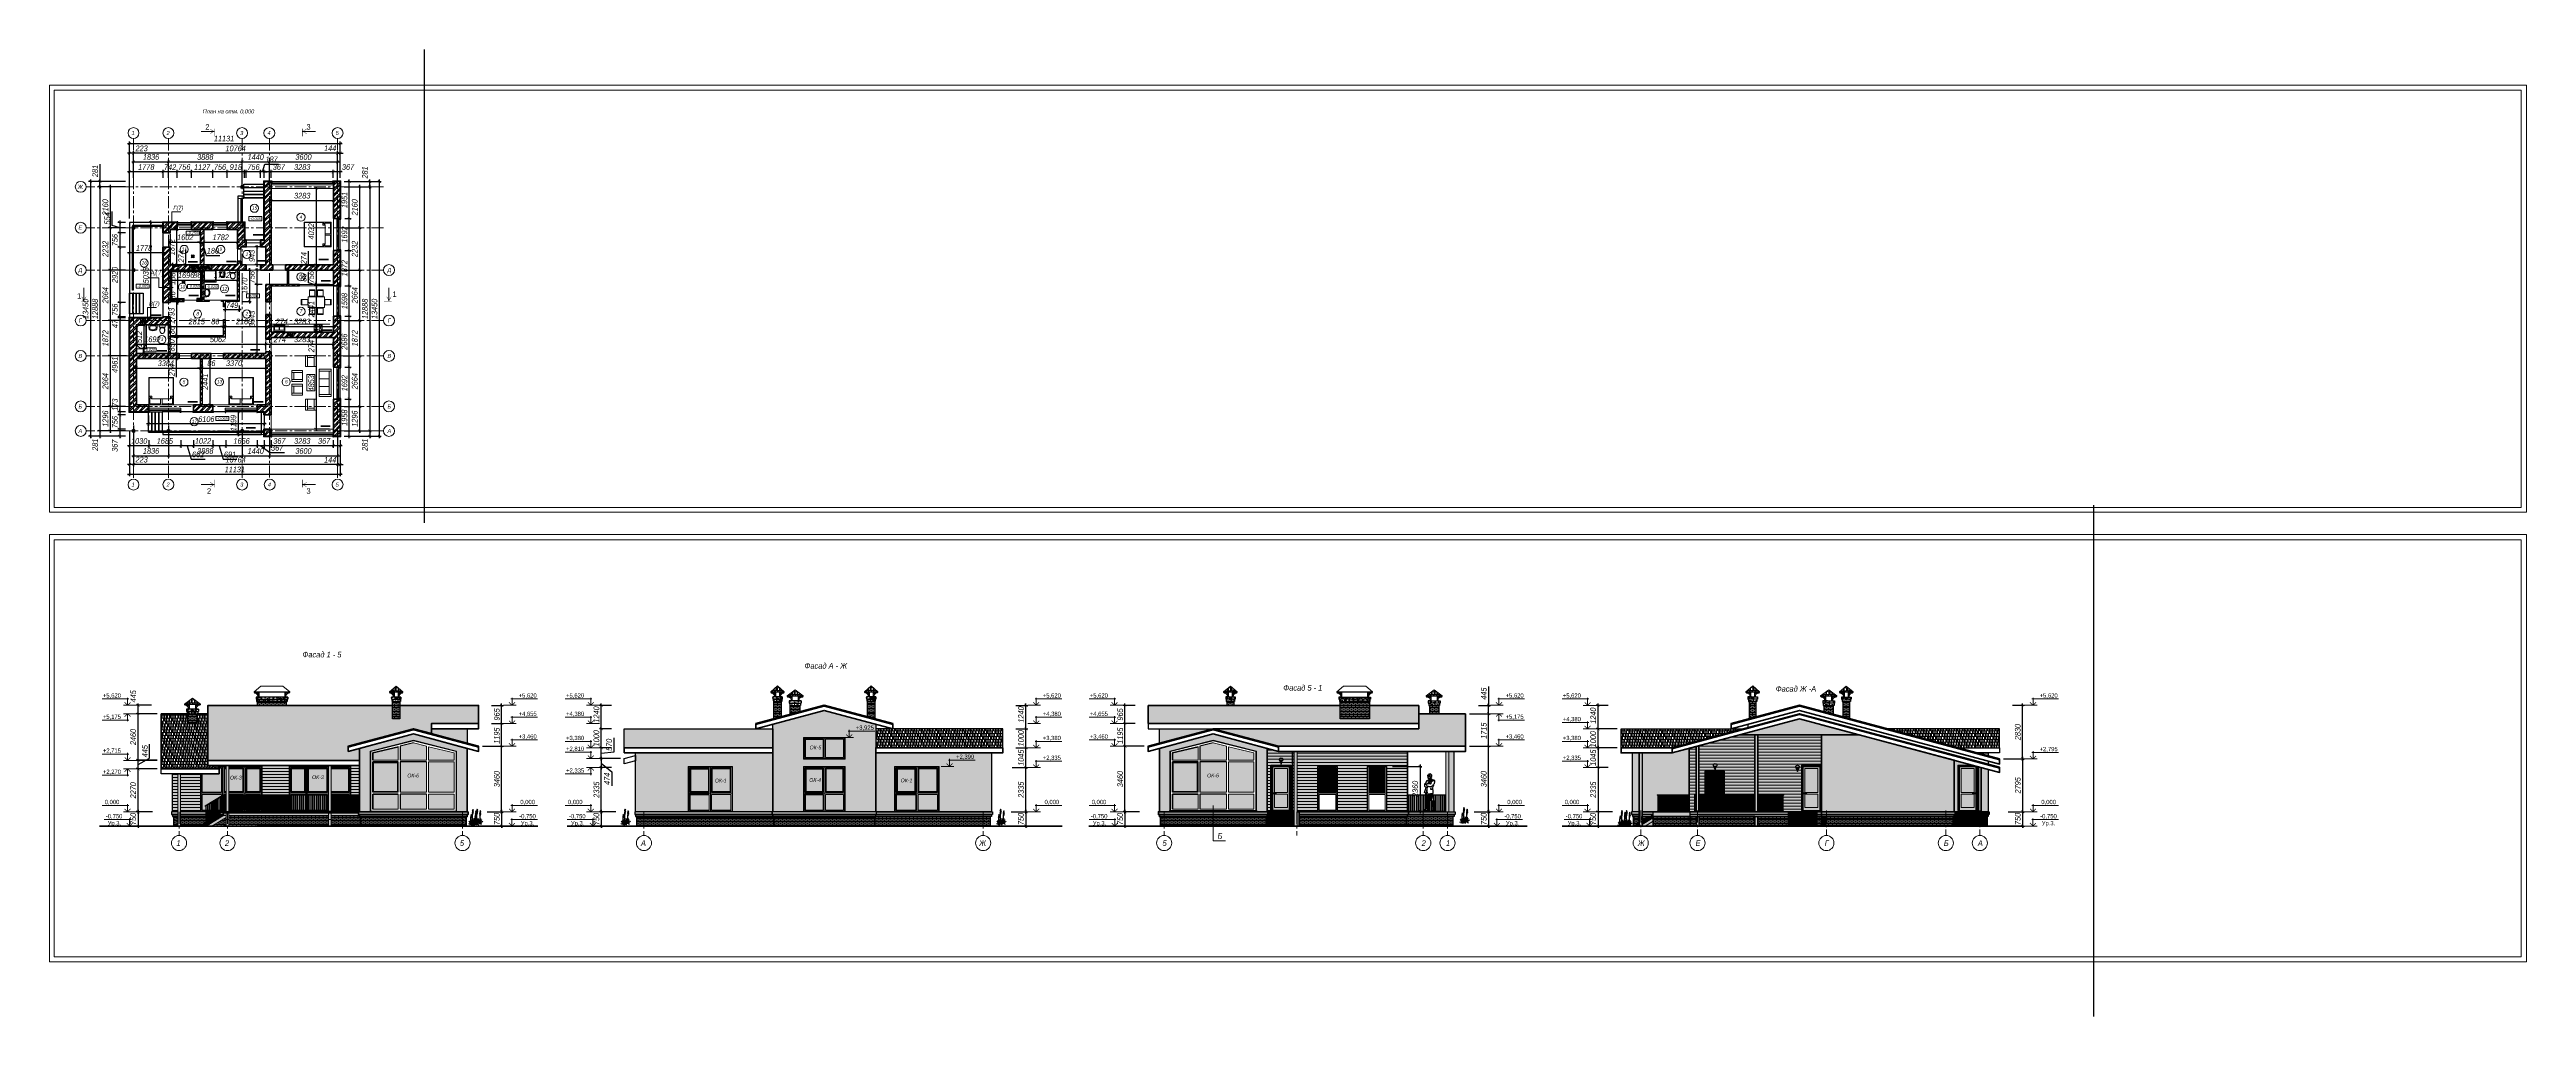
# Model space of a CAD drawing. Header units: millimetres. Extents: x 1582001 to 3303937, y 226471 to 491235.
# Drawn here: x 1694540 to 1825275, y 413320 to 464371 of the extents above; entities that cross this region are included whole.
import ezdxf
from ezdxf.enums import TextEntityAlignment as Align

# ---------------------------------------------------------------- set-up
doc = ezdxf.new("R2010")
doc.units = ezdxf.units.MM
doc.linetypes.add('CENTER', pattern=[50.8, 31.75, -6.35, 6.35, -6.35])
doc.linetypes.add('DASHDOT', pattern=[25.4, 12.7, -6.35, 0, -6.35])
doc.layers.get('Defpoints').update_dxf_attribs({"color": 255, "lineweight": 30})
for name, color, linetype, lineweight in [('0.50', 161, 'Continuous', 50), ('Text', 212, 'Continuous', 25), ('Интерьер - Лестница_Ном_пера__1', 7, 'Continuous', 13), ('Интерьер - Мебель_Ном_пера__1', 7, 'Continuous', 13), ('Интерьер- Перегородка_Ном_пера__1', 7, 'Continuous', 13), ('Кирпич', 253, 'Continuous', 9), ('Конструктивный - Несущий_Ном_пера__1', 7, 'Continuous', 13), ('Кровля', 232, 'Continuous', 25), ('Лестница', 74, 'Continuous', 25), ('Маркировка', 253, 'Continuous', 18), ('Оболочка - Крыша_Ном_пера__1', 7, 'Continuous', 13), ('Оборудование', 89, 'Continuous', 9), ('Окна', 4, 'Continuous', 18), ('Оси', 251, 'CENTER', 9), ('Отметки', 123, 'Continuous', 18), ('Перегородки', 202, 'Continuous', 30), ('Площади', 201, 'Continuous', 13), ('Размер', 84, 'Continuous', 20), ('Размеры', 7, 'Continuous', 18), ('Стены несущие', 7, 'Continuous', 40), ('СТОЙКИ', 26, 'Continuous', 40), ('Текст-пояснений', 135, 'Continuous', 15), ('тонко', 200, 'Continuous', 13), ('Утеплитель', 145, 'Continuous', 9), ('Штриховка', 252, 'Continuous', 15), ('Штриховки', 251, 'Continuous', 20)]:
    doc.layers.add(name, color=color, linetype=linetype, lineweight=lineweight)
doc.layers.add('900Сл Non-Print', color=235, linetype='Continuous', lineweight=5, plot=False)
for name, color, linetype in [('A-Window-G', 92, 'Continuous'), ('Fasad', 7, 'Continuous'), ('Wood', 44, 'Continuous'), ('Антураж', 251, 'Continuous'), ('Т-Подписи', 7, 'Continuous')]:
    doc.layers.add(name, color=color, linetype=linetype)
doc.styles.add('-АР-', font='ARIALN.TTF', dxfattribs={"width": 0.98, "height": 300})
doc.styles.add('GOST 2.304', font='ARIALNI.TTF', dxfattribs={"width": 0.98, "height": 300})
doc.styles.add('Romant', font='times.ttf')
doc.styles.get("Standard").update_dxf_attribs({"font": 'ARIALNI.TTF', "height": 300})
doc.styles.add('style', font='ARIALNI.TTF', dxfattribs={"width": 0.98, "height": 300})
doc.styles.add('STYLE1', font='ARIALNI.TTF', dxfattribs={"height": 300})
doc.styles.add('стиль1', font='ARIALNI.TTF', dxfattribs={"width": 0.98, "height": 300})
doc.dimstyles.new('100', dxfattribs={"dimtxt": 300, "dimasz": 150, "dimexe": 100, "dimexo": 300, "dimgap": 100, "dimtad": 1, "dimdec": 0, "dimzin": 0, "dimdsep": 46, "dimtxsty": 'стиль1', "dimblk": 'ARCHTICK', "dimcen": 0, "dimdle": 100, "dimclrd": 256, "dimclre": 256, "dimclrt": 256, "dimaunit": 1, "dimadec": 4, "dimazin": 0, "dimtfac": 1, "dimtdec": 0, "dimtix": 1, "dimtmove": 1, "dimatfit": 0, "dimldrblk": 'DOTSMALL', "dimfxl": 0, "dimtolj": 1, "dimtzin": 0, "dimlwd": -1, "dimlwe": -1, "dimarcsym": 0})
doc.dimstyles.new('М100', dxfattribs={"dimtxt": 600, "dimasz": 150, "dimexe": 100, "dimexo": 200, "dimgap": 100, "dimtad": 1, "dimdec": 0, "dimtxsty": 'style', "dimblk": 'ARCHTICK', "dimcen": 150, "dimdle": 100, "dimclrt": 256, "dimadec": 0, "dimazin": 0, "dimtfac": 1, "dimtdec": 0, "dimtmove": 1, "dimatfit": 3, "dimldrblk": 'NONE', "dimfxl": 0, "dimarcsym": 0})
pattern_1 = [(0, (110711.57, 149717.42), (323.85, 152.4), [76.2, -63.5, 88.9, -38.1, 114.3, -50.8]), (0, (110787.77, 149723.77), (323.85, 152.4), [63.5, -241.3, 50.8, -76.2]), (0, (110940.17, 149707.89), (323.85, 152.4), [38.1, -393.7]), (90, (110711.57, 149717.42), (-107.95, 152.4), [146.05, -463.55]), (90, (110787.77, 149717.42), (-107.95, 152.4), [142.875, -466.725]), (90, (110851.27, 149717.42), (-107.95, 152.4), [133.35, -476.25]), (90, (110940.17, 149707.89), (-107.95, 152.4), [146.05, -463.55]), (90, (110978.27, 149707.89), (-107.95, 152.4), [146.05, -463.55]), (90, (111092.57, 149717.42), (-107.95, 152.4), [139.7, -469.9])]
pattern_2 = [(0, (110711.57, 149717.416), (0, 67.7418), []), (90, (110711.57, 149717.42), (-101.6, 67.7418), [67.7418, -67.7418])]
pattern_3 = [(0, (110711.57, 149717.42), (4e-14, 158.75), [])]
pattern_4 = [(0, (135160.27, 159418.19), (323.85, 152.4), [76.2, -63.5, 88.9, -38.1, 114.3, -50.8]), (0, (135236.47, 159424.54), (323.85, 152.4), [63.5, -241.3, 50.8, -76.2]), (0, (135388.87, 159408.67), (323.85, 152.4), [38.1, -393.7]), (90, (135160.27, 159418.19), (-107.95, 152.4), [146.05, -463.55]), (90, (135236.47, 159418.19), (-107.95, 152.4), [142.875, -466.725]), (90, (135299.97, 159418.19), (-107.95, 152.4), [133.35, -476.25]), (90, (135388.87, 159408.67), (-107.95, 152.4), [146.05, -463.55]), (90, (135426.97, 159408.67), (-107.95, 152.4), [146.05, -463.55]), (90, (135541.27, 159418.19), (-107.95, 152.4), [139.7, -469.9])]
pattern_5 = [(0, (135160.27, 159418.19), (0, 67.7418), []), (90, (135160.27, 159418.19), (-101.6, 67.7418), [67.7418, -67.7418])]
pattern_6 = [(0, (122077.47, 149718.81), (0, 67.7418), []), (90, (122077.47, 149718.81), (-101.6, 67.7418), [67.7418, -67.7418])]
pattern_7 = [(0, (122077.47, 149718.81), (323.85, 152.4), [76.2, -63.5, 88.9, -38.1, 114.3, -50.8]), (0, (122153.67, 149725.16), (323.85, 152.4), [63.5, -241.3, 50.8, -76.2]), (0, (122306.07, 149709.29), (323.85, 152.4), [38.1, -393.7]), (90, (122077.47, 149718.81), (-107.95, 152.4), [146.05, -463.55]), (90, (122153.67, 149718.81), (-107.95, 152.4), [142.875, -466.725]), (90, (122217.17, 149718.81), (-107.95, 152.4), [133.35, -476.25]), (90, (122306.07, 149709.29), (-107.95, 152.4), [146.05, -463.55]), (90, (122344.17, 149709.29), (-107.95, 152.4), [146.05, -463.55]), (90, (122458.47, 149718.81), (-107.95, 152.4), [139.7, -469.9])]
pattern_8 = [(180, (3358993.55, 149718.81), (0, 67.7418), []), (90, (3358993.55, 149718.81), (101.6, 67.7418), [67.7418, -67.7418])]
pattern_9 = [(0, (122077.47, 149718.81), (4e-14, 158.75), [])]
pattern_10 = [(0, (147035.77, 159418.19), (323.85, 152.4), [76.2, -63.5, 88.9, -38.1, 114.3, -50.8]), (0, (147111.97, 159424.54), (323.85, 152.4), [63.5, -241.3, 50.8, -76.2]), (0, (147264.37, 159408.67), (323.85, 152.4), [38.1, -393.7]), (90, (147035.77, 159418.19), (-107.95, 152.4), [146.05, -463.55]), (90, (147111.97, 159418.19), (-107.95, 152.4), [142.875, -466.725]), (90, (147175.47, 159418.19), (-107.95, 152.4), [133.35, -476.25]), (90, (147264.37, 159408.67), (-107.95, 152.4), [146.05, -463.55]), (90, (147302.47, 159408.67), (-107.95, 152.4), [146.05, -463.55]), (90, (147416.77, 159418.19), (-107.95, 152.4), [139.7, -469.9])]
pattern_11 = [(0, (195253.23, 28032.804), (0, 67.7418), []), (90, (195253.23, 28032.8), (-101.6, 67.7418), [67.7418, -67.7418])]
pattern_12 = [(315, (-115358.71, 10215.04), (44.90128, 44.90128), []), (45, (-115358.71, 10215.04), (-44.90128, 44.90128), [])]
pattern_13 = [(45, (-10215.04, -115358.71), (-44.90128, 44.90128), []), (135, (-10215.04, -115358.71), (-44.90128, -44.90128), [])]

# ---------------------------------------------------------------- blocks, each defined once
blk = doc.blocks.new('_ArchTick')
at = {"color": 0, "linetype": 'ByBlock', "const_width": 0.15}
blk.add_lwpolyline([(-0.5, -0.5), (0.5, 0.5)], dxfattribs=at)
blk = doc.blocks.new('*D2143')
at = {"layer": 'Defpoints', "color": 0, "lineweight": -3, "transparency": 16777216}
for p in [(1699211, 426396), (1700426, 426396), (1700176, 424126)]:
    blk.add_point(p, dxfattribs=at)
at = {"layer": 'Размеры', "color": 0, "lineweight": -2, "transparency": 16777216}
for p, q in [((1700226, 426396), (1699111, 426396)), ((1699211, 424026), (1699211, 426496)), ((1699976, 424126), (1699111, 424126))]:
    blk.add_line(p, q, dxfattribs=at)
at = {"layer": 'Размеры', "color": 0, "lineweight": -2, "transparency": 16777216, "xscale": 150, "yscale": 150, "zscale": 150}
for p, rotation in [((1699211, 426396), 90), ((1699211, 424126), 270)]:
    blk.add_blockref('_ArchTick', p, dxfattribs=dict(at, rotation=rotation))
at = {"layer": 'Размеры', "transparency": 16777216, "insert": (1698958, 425261), "char_height": 300, "attachment_point": 5, "rotation": 90, "style": 'style'}
blk.add_mtext('2270', dxfattribs=at)
blk = doc.blocks.new('_None')
blk = doc.blocks.new('*D2144')
at = {"layer": 'Defpoints', "color": 0, "lineweight": -3, "transparency": 16777216}
for p in [(1699211, 426842), (1700426, 426842), (1700426, 426397)]:
    blk.add_point(p, dxfattribs=at)
at = {"layer": 'Размеры', "color": 0, "lineweight": -2, "transparency": 16777216}
for p, q in [((1699824, 426950), (1699824, 427702)), ((1700226, 426842), (1699111, 426842)), ((1700226, 426397), (1699111, 426397)), ((1699211, 426619), (1699824, 426950)), ((1699211, 426297), (1699211, 426942))]:
    blk.add_line(p, q, dxfattribs=at)
at = {"layer": 'Размеры', "color": 0, "lineweight": -2, "transparency": 16777216, "xscale": 150, "yscale": 150, "zscale": 150}
for p, rotation in [((1699211, 426842), 90), ((1699211, 426397), 270)]:
    blk.add_blockref('_ArchTick', p, dxfattribs=dict(at, rotation=rotation))
at = {"layer": 'Размеры', "transparency": 16777216, "insert": (1699571, 427326), "char_height": 300, "attachment_point": 5, "rotation": 90, "style": 'style'}
blk.add_mtext('445', dxfattribs=at)
blk = doc.blocks.new('OTMETKA')
at = {"color": 0, "linetype": 'Continuous', "lineweight": -2}
for p, q in [((9, 0), (0, 0)), ((0, 0), (6, 0)), ((24, 4.5), (5.2, 4.5)), ((6, 5.3), (6, 0))]:
    blk.add_line(p, q, dxfattribs=at)
at = {"color": 0, "linetype": 'Continuous', "lineweight": -2, "const_width": 0.5}
blk.add_lwpolyline([(3.9, 2.1), (6, 0), (8.1, 2.1)], dxfattribs=at)
at = {"color": 0, "linetype": 'Continuous', "lineweight": -2, "style": '-АР-', "flags": 8}
blk.add_attdef('OTMETKA', text='', height=3, dxfattribs=at).set_placement((17, 4.5), align=Align.BOTTOM_CENTER)
blk.add_attdef('FLOOR', text='', height=3, dxfattribs=at).set_placement((17, 3.5), align=Align.TOP_CENTER)
blk = doc.blocks.new('*U9')
at = {"color": 0, "linetype": 'Continuous', "lineweight": -2}
for p, q in [((0, 0), (6, 0)), ((6, -5.3), (6, 0)), ((9, 0), (0, 0)), ((24, -4.5), (5.2, -4.5))]:
    blk.add_line(p, q, dxfattribs=at)
at = {"color": 0, "linetype": 'Continuous', "lineweight": -2, "const_width": 0.5}
blk.add_lwpolyline([(3.9, -2.1), (6, 0), (8.1, -2.1)], dxfattribs=at)
at = {"color": 0, "linetype": 'Continuous', "lineweight": -2, "style": '-АР-', "flags": 8}
blk.add_attdef('OTMETKA', text='', height=3, rotation=360, dxfattribs=at).set_placement((17, -4.5), align=Align.BOTTOM_CENTER)
blk.add_attdef('FLOOR', text='', height=3, rotation=360, dxfattribs=at).set_placement((17, -5.5), align=Align.TOP_CENTER)
blk = doc.blocks.new('*D2145')
at = {"layer": 'Defpoints', "color": 0, "lineweight": -3, "transparency": 16777216}
for p in [(1700176, 424126), (1699211, 423376), (1700176, 423376)]:
    blk.add_point(p, dxfattribs=at)
at = {"layer": 'Размеры', "color": 0, "lineweight": -2, "transparency": 16777216}
for p, q in [((1699976, 424126), (1699111, 424126)), ((1699211, 424226), (1699211, 423276)), ((1699976, 423376), (1699111, 423376))]:
    blk.add_line(p, q, dxfattribs=at)
at = {"layer": 'Размеры', "color": 0, "lineweight": -2, "transparency": 16777216, "xscale": 150, "yscale": 150, "zscale": 150}
for p, rotation in [((1699211, 424126), 90), ((1699211, 423376), 270)]:
    blk.add_blockref('_ArchTick', p, dxfattribs=dict(at, rotation=rotation))
at = {"layer": 'Размеры', "transparency": 16777216, "insert": (1698958, 423751), "char_height": 300, "attachment_point": 5, "rotation": 90, "style": 'style'}
blk.add_mtext('750', dxfattribs=at)
blk = doc.blocks.new('*U5')
at = {"color": 0, "linetype": 'Continuous', "lineweight": -2}
for p, q in [((9, 0), (0, 0)), ((0, 0), (6, 0)), ((24, 4.5), (5.2, 4.5)), ((6, 5.3), (6, 0))]:
    blk.add_line(p, q, dxfattribs=at)
at = {"color": 0, "linetype": 'Continuous', "lineweight": -2, "const_width": 0.5}
blk.add_lwpolyline([(3.9, 2.1), (6, 0), (8.1, 2.1)], dxfattribs=at)
at = {"color": 0, "linetype": 'Continuous', "lineweight": -2, "style": '-АР-', "flags": 8}
blk.add_attdef('OTMETKA', text='', height=3, dxfattribs=at).set_placement((17, 4.5), align=Align.BOTTOM_CENTER)
blk.add_attdef('FLOOR', text='', height=3, dxfattribs=at).set_placement((17, 3.5), align=Align.TOP_CENTER)
blk = doc.blocks.new('*U10')
at = {"color": 0, "linetype": 'Continuous', "lineweight": -2}
for p, q in [((9, 0), (0, 0)), ((0, 0), (6, 0)), ((24, 4.5), (5.2, 4.5)), ((6, 5.3), (6, 0))]:
    blk.add_line(p, q, dxfattribs=at)
at = {"color": 0, "linetype": 'Continuous', "lineweight": -2, "const_width": 0.5}
blk.add_lwpolyline([(3.9, 2.1), (6, 0), (8.1, 2.1)], dxfattribs=at)
at = {"color": 0, "linetype": 'Continuous', "lineweight": -2, "style": '-АР-', "flags": 8}
blk.add_attdef('OTMETKA', text='', height=3, dxfattribs=at).set_placement((17, 4.5), align=Align.BOTTOM_CENTER)
blk.add_attdef('FLOOR', text='', height=3, dxfattribs=at).set_placement((17, 3.5), align=Align.TOP_CENTER)
blk = doc.blocks.new('*D2146')
at = {"layer": 'Defpoints', "color": 0, "lineweight": -3, "transparency": 16777216}
for p in [(1699211, 429304), (1700426, 429304), (1700424, 426844)]:
    blk.add_point(p, dxfattribs=at)
at = {"layer": 'Размеры', "color": 0, "lineweight": -2, "transparency": 16777216}
for p, q in [((1700226, 429304), (1699111, 429304)), ((1699211, 426744), (1699211, 429404)), ((1700224, 426844), (1699111, 426844))]:
    blk.add_line(p, q, dxfattribs=at)
at = {"layer": 'Размеры', "color": 0, "lineweight": -2, "transparency": 16777216, "xscale": 150, "yscale": 150, "zscale": 150}
for p, rotation in [((1699211, 429304), 90), ((1699211, 426844), 270)]:
    blk.add_blockref('_ArchTick', p, dxfattribs=dict(at, rotation=rotation))
at = {"layer": 'Размеры', "transparency": 16777216, "insert": (1698958, 428074), "char_height": 300, "attachment_point": 5, "rotation": 90, "style": 'style'}
blk.add_mtext('2460', dxfattribs=at)
blk = doc.blocks.new('*D2147')
at = {"layer": 'Defpoints', "color": 0, "lineweight": -3, "transparency": 16777216}
for p in [(1717186, 427586), (1718401, 427586), (1717436, 424126)]:
    blk.add_point(p, dxfattribs=at)
at = {"layer": 'Размеры', "color": 0, "lineweight": -2, "transparency": 16777216}
for p, q in [((1717386, 427586), (1718501, 427586)), ((1718401, 424026), (1718401, 427686)), ((1717636, 424126), (1718501, 424126))]:
    blk.add_line(p, q, dxfattribs=at)
at = {"layer": 'Размеры', "color": 0, "lineweight": -2, "transparency": 16777216, "xscale": 150, "yscale": 150, "zscale": 150}
for p, rotation in [((1718401, 427586), 90), ((1718401, 424126), 270)]:
    blk.add_blockref('_ArchTick', p, dxfattribs=dict(at, rotation=rotation))
at = {"layer": 'Размеры', "transparency": 16777216, "insert": (1718148, 425856), "char_height": 300, "attachment_point": 5, "rotation": 90, "style": 'style'}
blk.add_mtext('3460', dxfattribs=at)
blk = doc.blocks.new('*D2148')
at = {"layer": 'Defpoints', "color": 0, "lineweight": -3, "transparency": 16777216}
for p in [(1717436, 424126), (1717436, 423376), (1718401, 423376)]:
    blk.add_point(p, dxfattribs=at)
at = {"layer": 'Размеры', "color": 0, "lineweight": -2, "transparency": 16777216}
for p, q in [((1717636, 424126), (1718501, 424126)), ((1718401, 424226), (1718401, 423276)), ((1717636, 423376), (1718501, 423376))]:
    blk.add_line(p, q, dxfattribs=at)
at = {"layer": 'Размеры', "color": 0, "lineweight": -2, "transparency": 16777216, "xscale": 150, "yscale": 150, "zscale": 150}
for p, rotation in [((1718401, 424126), 90), ((1718401, 423376), 270)]:
    blk.add_blockref('_ArchTick', p, dxfattribs=dict(at, rotation=rotation))
at = {"layer": 'Размеры', "transparency": 16777216, "insert": (1718148, 423751), "char_height": 300, "attachment_point": 5, "rotation": 90, "style": 'style'}
blk.add_mtext('750', dxfattribs=at)
blk = doc.blocks.new('*D2149')
at = {"layer": 'Defpoints', "color": 0, "lineweight": -3, "transparency": 16777216}
for p in [(1699211, 429749), (1700126, 429749), (1700426, 429304)]:
    blk.add_point(p, dxfattribs=at)
at = {"layer": 'Размеры', "color": 0, "lineweight": -2, "transparency": 16777216}
for p, q in [((1699926, 429749), (1699111, 429749)), ((1700226, 429304), (1699111, 429304)), ((1699211, 429204), (1699211, 429849))]:
    blk.add_line(p, q, dxfattribs=at)
at = {"layer": 'Размеры', "color": 0, "lineweight": -2, "transparency": 16777216, "xscale": 150, "yscale": 150, "zscale": 150}
for p, rotation in [((1699211, 429749), 90), ((1699211, 429304), 270)]:
    blk.add_blockref('_ArchTick', p, dxfattribs=dict(at, rotation=rotation))
at = {"layer": 'Размеры', "transparency": 16777216, "insert": (1698958, 430225), "char_height": 300, "attachment_point": 5, "rotation": 90, "style": 'style'}
blk.add_mtext('445', dxfattribs=at)
blk = doc.blocks.new('*D2150')
at = {"layer": 'Defpoints', "color": 0, "lineweight": -3, "transparency": 16777216}
for p in [(1717186, 427586), (1717666, 428781), (1718401, 428781)]:
    blk.add_point(p, dxfattribs=at)
at = {"layer": 'Размеры', "color": 0, "lineweight": -2, "transparency": 16777216}
for p, q in [((1718401, 427486), (1718401, 428881)), ((1717386, 427586), (1718501, 427586)), ((1717866, 428781), (1718501, 428781))]:
    blk.add_line(p, q, dxfattribs=at)
at = {"layer": 'Размеры', "color": 0, "lineweight": -2, "transparency": 16777216, "xscale": 150, "yscale": 150, "zscale": 150}
for p, rotation in [((1718401, 428781), 90), ((1718401, 427586), 270)]:
    blk.add_blockref('_ArchTick', p, dxfattribs=dict(at, rotation=rotation))
at = {"layer": 'Размеры', "transparency": 16777216, "insert": (1718148, 428144), "char_height": 300, "attachment_point": 5, "rotation": 90, "style": 'style'}
blk.add_mtext('1195', dxfattribs=at)
blk = doc.blocks.new('*D2151')
at = {"layer": 'Defpoints', "color": 0, "lineweight": -3, "transparency": 16777216}
for p in [(1717666, 429746), (1718401, 429746), (1717666, 428781)]:
    blk.add_point(p, dxfattribs=at)
at = {"layer": 'Размеры', "color": 0, "lineweight": -2, "transparency": 16777216}
for p, q in [((1717866, 429746), (1718501, 429746)), ((1718401, 428681), (1718401, 429846)), ((1717866, 428781), (1718501, 428781))]:
    blk.add_line(p, q, dxfattribs=at)
at = {"layer": 'Размеры', "color": 0, "lineweight": -2, "transparency": 16777216, "xscale": 150, "yscale": 150, "zscale": 150}
for p, rotation in [((1718401, 429746), 90), ((1718401, 428781), 270)]:
    blk.add_blockref('_ArchTick', p, dxfattribs=dict(at, rotation=rotation))
at = {"layer": 'Размеры', "transparency": 16777216, "insert": (1718148, 429266), "char_height": 300, "attachment_point": 5, "rotation": 90, "style": 'style'}
blk.add_mtext('965', dxfattribs=at)
blk = doc.blocks.new('z_04')
at = {"color": 191, "linetype": 'Continuous'}
for p, q in [((-162, 210), (-120, 267)), ((-159, 177), (-119, 236)), ((-157, 302), (-126, 347)), ((-157, 240), (-125, 295)), ((-156, 278), (-126, 320)), ((-155, 340), (-131, 380)), ((-151, 135), (-120, 204)), ((-144, 108), (-116, 167)), ((-131, 380), (-108, 346)), ((-126, 347), (-103, 316)), ((-126, 320), (-97, 283)), ((-125, 295), (-95, 253)), ((-120, 267), (-93, 229)), ((-120, 204), (-88, 160)), ((-119, 236), (-92, 201)), ((-116, 167), (-91, 120)), ((0, 326), (42, 384)), ((3, 415), (38, 464)), ((6, 302), (41, 358)), ((7, 363), (47, 406)), ((13, 392), (39, 436)), ((13, 247), (43, 298)), ((14, 213), (42, 273)), ((15, 284), (42, 323)), ((20, 185), (48, 238)), ((38, 464), (60, 428)), ((39, 436), (62, 395)), ((41, 358), (64, 326)), ((42, 384), (63, 365)), ((42, 323), (73, 287)), ((42, 273), (74, 234)), ((43, 298), (66, 270)), ((47, 406), (71, 368)), ((48, 238), (70, 198)), ((89, 150), (119, 181)), ((95, 112), (119, 157)), ((102, 83), (128, 124)), ((103, 17), (139, 69)), ((105, 50), (133, 101)), ((116, -7), (140, 40)), ((119, 181), (148, 151)), ((119, 157), (138, 122)), ((128, 124), (149, 102)), ((133, 101), (154, 72)), ((139, 69), (153, 38)), ((140, 40), (159, -2))]:
    blk.add_line(p, q, dxfattribs=at)
at = {"color": 3, "linetype": 'Continuous'}
for p, q in [((-104, -295), (-118, 139)), ((44, -336), (47, 218)), ((136, -345), (140, 27)), ((-92, -282), (-253, -173)), ((-129, -228), (-202, -86)), ((-104, -283), (-195, -331)), ((-109, -283), (-190, -265)), ((-105, -277), (-153, -35)), ((-107, -290), (-19, -27)), ((-107, -289), (-10, -139)), ((-91, -289), (-38, -272)), ((-86, -292), (-43, -307)), ((39, -323), (-67, -208)), ((30, -328), (-44, -363)), ((31, -328), (-36, -295)), ((38, -303), (-1, -91)), ((32, -322), (109, -134)), ((44, -295), (67, -80)), ((125, -340), (56, -353)), ((128, -322), (70, -249)), ((131, -342), (177, -362)), ((137, -331), (256, -307)), ((137, -331), (207, -351)), ((138, -339), (223, -165)), ((143, -329), (178, -134))]:
    blk.add_line(p, q, dxfattribs=at)
blk = doc.blocks.new('*D2152')
at = {"layer": 'Defpoints', "color": 0, "lineweight": -3, "transparency": 16777216}
for p in [(1723660, 426461), (1724394, 426461), (1724624, 424126)]:
    blk.add_point(p, dxfattribs=at)
at = {"layer": 'Размеры', "color": 0, "lineweight": -2, "transparency": 16777216}
for p, q in [((1724194, 426461), (1723560, 426461)), ((1723660, 424026), (1723660, 426561)), ((1724424, 424126), (1723560, 424126))]:
    blk.add_line(p, q, dxfattribs=at)
at = {"layer": 'Размеры', "color": 0, "lineweight": -2, "transparency": 16777216, "xscale": 150, "yscale": 150, "zscale": 150}
for p, rotation in [((1723660, 426461), 90), ((1723660, 424126), 270)]:
    blk.add_blockref('_ArchTick', p, dxfattribs=dict(at, rotation=rotation))
at = {"layer": 'Размеры', "transparency": 16777216, "insert": (1723406, 425294), "char_height": 300, "attachment_point": 5, "rotation": 90, "style": 'style'}
blk.add_mtext('2335', dxfattribs=at)
blk = doc.blocks.new('*D2153')
at = {"layer": 'Defpoints', "color": 0, "lineweight": -3, "transparency": 16777216}
for p in [(1724624, 424126), (1723660, 423376), (1724624, 423376)]:
    blk.add_point(p, dxfattribs=at)
at = {"layer": 'Размеры', "color": 0, "lineweight": -2, "transparency": 16777216}
for p, q in [((1724424, 424126), (1723560, 424126)), ((1723660, 424226), (1723660, 423276)), ((1724424, 423376), (1723560, 423376))]:
    blk.add_line(p, q, dxfattribs=at)
at = {"layer": 'Размеры', "color": 0, "lineweight": -2, "transparency": 16777216, "xscale": 150, "yscale": 150, "zscale": 150}
for p, rotation in [((1723660, 424126), 90), ((1723660, 423376), 270)]:
    blk.add_blockref('_ArchTick', p, dxfattribs=dict(at, rotation=rotation))
at = {"layer": 'Размеры', "transparency": 16777216, "insert": (1723406, 423751), "char_height": 300, "attachment_point": 5, "rotation": 90, "style": 'style'}
blk.add_mtext('750', dxfattribs=at)
blk = doc.blocks.new('*U644')
at = {"color": 0, "linetype": 'Continuous', "lineweight": -2}
for p, q in [((9, 0), (0, 0)), ((0, 0), (6, 0)), ((24, 4.5), (5.2, 4.5)), ((6, 5.3), (6, 0))]:
    blk.add_line(p, q, dxfattribs=at)
at = {"color": 0, "linetype": 'Continuous', "lineweight": -2, "const_width": 0.5}
blk.add_lwpolyline([(3.9, 2.1), (6, 0), (8.1, 2.1)], dxfattribs=at)
at = {"color": 0, "linetype": 'Continuous', "lineweight": -2, "style": '-АР-', "flags": 8}
blk.add_attdef('OTMETKA', text='', height=3, dxfattribs=at).set_placement((17, 4.5), align=Align.BOTTOM_CENTER)
blk.add_attdef('FLOOR', text='', height=3, dxfattribs=at).set_placement((17, 3.5), align=Align.TOP_CENTER)
blk = doc.blocks.new('*D2154')
at = {"layer": 'Defpoints', "color": 0, "lineweight": -3, "transparency": 16777216}
for p in [(1745154, 426461), (1746069, 426461), (1745104, 424126)]:
    blk.add_point(p, dxfattribs=at)
at = {"layer": 'Размеры', "color": 0, "lineweight": -2, "transparency": 16777216}
for p, q in [((1745354, 426461), (1746169, 426461)), ((1746069, 424026), (1746069, 426561)), ((1745304, 424126), (1746169, 424126))]:
    blk.add_line(p, q, dxfattribs=at)
at = {"layer": 'Размеры', "color": 0, "lineweight": -2, "transparency": 16777216, "xscale": 150, "yscale": 150, "zscale": 150}
for p, rotation in [((1746069, 426461), 90), ((1746069, 424126), 270)]:
    blk.add_blockref('_ArchTick', p, dxfattribs=dict(at, rotation=rotation))
at = {"layer": 'Размеры', "transparency": 16777216, "insert": (1745816, 425294), "char_height": 300, "attachment_point": 5, "rotation": 90, "style": 'style'}
blk.add_mtext('2335', dxfattribs=at)
blk = doc.blocks.new('*D2155')
at = {"layer": 'Defpoints', "color": 0, "lineweight": -3, "transparency": 16777216}
for p in [(1745104, 424126), (1745104, 423376), (1746069, 423376)]:
    blk.add_point(p, dxfattribs=at)
at = {"layer": 'Размеры', "color": 0, "lineweight": -2, "transparency": 16777216}
for p, q in [((1745304, 424126), (1746169, 424126)), ((1746069, 424226), (1746069, 423276)), ((1745304, 423376), (1746169, 423376))]:
    blk.add_line(p, q, dxfattribs=at)
at = {"layer": 'Размеры', "color": 0, "lineweight": -2, "transparency": 16777216, "xscale": 150, "yscale": 150, "zscale": 150}
for p, rotation in [((1746069, 424126), 90), ((1746069, 423376), 270)]:
    blk.add_blockref('_ArchTick', p, dxfattribs=dict(at, rotation=rotation))
at = {"layer": 'Размеры', "transparency": 16777216, "insert": (1745816, 423751), "char_height": 300, "attachment_point": 5, "rotation": 90, "style": 'style'}
blk.add_mtext('750', dxfattribs=at)
blk = doc.blocks.new('*U29')
at = {"color": 0, "linetype": 'Continuous', "lineweight": -2}
for p, q in [((9, 0), (0, 0)), ((0, 0), (6, 0)), ((24, 4.5), (5.2, 4.5)), ((6, 5.3), (6, 0))]:
    blk.add_line(p, q, dxfattribs=at)
at = {"color": 0, "linetype": 'Continuous', "lineweight": -2, "const_width": 0.5}
blk.add_lwpolyline([(3.9, 2.1), (6, 0), (8.1, 2.1)], dxfattribs=at)
at = {"color": 0, "linetype": 'Continuous', "lineweight": -2, "style": '-АР-', "flags": 8}
blk.add_attdef('OTMETKA', text='', height=3, dxfattribs=at).set_placement((17, 4.5), align=Align.BOTTOM_CENTER)
blk.add_attdef('FLOOR', text='', height=3, dxfattribs=at).set_placement((17, 3.5), align=Align.TOP_CENTER)
blk = doc.blocks.new('*D2156')
at = {"layer": 'Defpoints', "color": 0, "lineweight": -3, "transparency": 16777216}
for p in [(1723660, 427505), (1724394, 427505), (1724874, 426936)]:
    blk.add_point(p, dxfattribs=at)
at = {"layer": 'Размеры', "color": 0, "lineweight": -2, "transparency": 16777216}
for p, q in [((1724194, 427505), (1723560, 427505)), ((1723660, 426836), (1723660, 427605)), ((1724336, 427291), (1724336, 428033)), ((1724674, 426936), (1723560, 426936)), ((1723660, 427220), (1724336, 427291))]:
    blk.add_line(p, q, dxfattribs=at)
at = {"layer": 'Размеры', "color": 0, "lineweight": -2, "transparency": 16777216, "xscale": 150, "yscale": 150, "zscale": 150}
for p, rotation in [((1723660, 427505), 90), ((1723660, 426936), 270)]:
    blk.add_blockref('_ArchTick', p, dxfattribs=dict(at, rotation=rotation))
at = {"layer": 'Размеры', "transparency": 16777216, "insert": (1724082, 427662), "char_height": 300, "attachment_point": 5, "rotation": 90, "style": 'style'}
blk.add_mtext('570', dxfattribs=at)
blk = doc.blocks.new('*D2157')
at = {"layer": 'Defpoints', "color": 0, "lineweight": -3, "transparency": 16777216}
for p in [(1723660, 428506), (1724394, 428506), (1724394, 427506)]:
    blk.add_point(p, dxfattribs=at)
at = {"layer": 'Размеры', "color": 0, "lineweight": -2, "transparency": 16777216}
for p, q in [((1724194, 428506), (1723560, 428506)), ((1724194, 427506), (1723560, 427506)), ((1723660, 427406), (1723660, 428606))]:
    blk.add_line(p, q, dxfattribs=at)
at = {"layer": 'Размеры', "color": 0, "lineweight": -2, "transparency": 16777216, "xscale": 150, "yscale": 150, "zscale": 150}
for p, rotation in [((1723660, 428506), 90), ((1723660, 427506), 270)]:
    blk.add_blockref('_ArchTick', p, dxfattribs=dict(at, rotation=rotation))
at = {"layer": 'Размеры', "transparency": 16777216, "insert": (1723406, 428007), "char_height": 300, "attachment_point": 5, "rotation": 90, "style": 'style'}
blk.add_mtext('1000', dxfattribs=at)
blk = doc.blocks.new('*D2158')
at = {"layer": 'Defpoints', "color": 0, "lineweight": -3, "transparency": 16777216}
for p in [(1723660, 429746), (1724394, 429746), (1724394, 428506)]:
    blk.add_point(p, dxfattribs=at)
at = {"layer": 'Размеры', "color": 0, "lineweight": -2, "transparency": 16777216}
for p, q in [((1724194, 429746), (1723560, 429746)), ((1723660, 428406), (1723660, 429846)), ((1724194, 428506), (1723560, 428506))]:
    blk.add_line(p, q, dxfattribs=at)
at = {"layer": 'Размеры', "color": 0, "lineweight": -2, "transparency": 16777216, "xscale": 150, "yscale": 150, "zscale": 150}
for p, rotation in [((1723660, 429746), 90), ((1723660, 428506), 270)]:
    blk.add_blockref('_ArchTick', p, dxfattribs=dict(at, rotation=rotation))
at = {"layer": 'Размеры', "transparency": 16777216, "insert": (1723406, 429264), "char_height": 300, "attachment_point": 5, "rotation": 90, "style": 'style'}
blk.add_mtext('1240', dxfattribs=at)
blk = doc.blocks.new('*D2159')
at = {"layer": 'Defpoints', "color": 0, "lineweight": -3, "transparency": 16777216}
for p in [(1723660, 426461), (1724394, 426461), (1724874, 426936)]:
    blk.add_point(p, dxfattribs=at)
at = {"layer": 'Размеры', "color": 0, "lineweight": -2, "transparency": 16777216}
for p, q in [((1724674, 426936), (1723560, 426936)), ((1724194, 426461), (1723560, 426461)), ((1723660, 427036), (1723660, 426361)), ((1723660, 426698), (1724212, 426239)), ((1724212, 426239), (1724212, 425497))]:
    blk.add_line(p, q, dxfattribs=at)
at = {"layer": 'Размеры', "color": 0, "lineweight": -2, "transparency": 16777216, "xscale": 150, "yscale": 150, "zscale": 150}
for p, rotation in [((1723660, 426936), 90), ((1723660, 426461), 270)]:
    blk.add_blockref('_ArchTick', p, dxfattribs=dict(at, rotation=rotation))
at = {"layer": 'Размеры', "transparency": 16777216, "insert": (1723962, 425868), "char_height": 300, "attachment_point": 5, "rotation": 90, "style": 'style'}
blk.add_mtext('474', dxfattribs=at)
blk = doc.blocks.new('*D2160')
at = {"layer": 'Defpoints', "color": 0, "lineweight": -3, "transparency": 16777216}
for p in [(1745335, 427506), (1746069, 427506), (1745335, 426461)]:
    blk.add_point(p, dxfattribs=at)
at = {"layer": 'Размеры', "color": 0, "lineweight": -2, "transparency": 16777216}
for p, q in [((1745535, 427506), (1746169, 427506)), ((1746069, 426361), (1746069, 427606)), ((1745535, 426461), (1746169, 426461))]:
    blk.add_line(p, q, dxfattribs=at)
at = {"layer": 'Размеры', "color": 0, "lineweight": -2, "transparency": 16777216, "xscale": 150, "yscale": 150, "zscale": 150}
for p, rotation in [((1746069, 427506), 90), ((1746069, 426461), 270)]:
    blk.add_blockref('_ArchTick', p, dxfattribs=dict(at, rotation=rotation))
at = {"layer": 'Размеры', "transparency": 16777216, "insert": (1745816, 426984), "char_height": 300, "attachment_point": 5, "rotation": 90, "style": 'style'}
blk.add_mtext('1045', dxfattribs=at)
blk = doc.blocks.new('*D2161')
at = {"layer": 'Defpoints', "color": 0, "lineweight": -3, "transparency": 16777216}
for p in [(1745335, 428506), (1745335, 427506), (1746069, 428506)]:
    blk.add_point(p, dxfattribs=at)
at = {"layer": 'Размеры', "color": 0, "lineweight": -2, "transparency": 16777216}
for p, q in [((1745535, 428506), (1746169, 428506)), ((1745535, 427506), (1746169, 427506)), ((1746069, 427406), (1746069, 428606))]:
    blk.add_line(p, q, dxfattribs=at)
at = {"layer": 'Размеры', "color": 0, "lineweight": -2, "transparency": 16777216, "xscale": 150, "yscale": 150, "zscale": 150}
for p, rotation in [((1746069, 428506), 90), ((1746069, 427506), 270)]:
    blk.add_blockref('_ArchTick', p, dxfattribs=dict(at, rotation=rotation))
at = {"layer": 'Размеры', "transparency": 16777216, "insert": (1745816, 428007), "char_height": 300, "attachment_point": 5, "rotation": 90, "style": 'style'}
blk.add_mtext('1000', dxfattribs=at)
blk = doc.blocks.new('*D2162')
at = {"layer": 'Defpoints', "color": 0, "lineweight": -3, "transparency": 16777216}
for p in [(1745335, 429746), (1746069, 429746), (1745335, 428506)]:
    blk.add_point(p, dxfattribs=at)
at = {"layer": 'Размеры', "color": 0, "lineweight": -2, "transparency": 16777216}
for p, q in [((1745535, 429746), (1746169, 429746)), ((1746069, 428406), (1746069, 429846)), ((1745535, 428506), (1746169, 428506))]:
    blk.add_line(p, q, dxfattribs=at)
at = {"layer": 'Размеры', "color": 0, "lineweight": -2, "transparency": 16777216, "xscale": 150, "yscale": 150, "zscale": 150}
for p, rotation in [((1746069, 429746), 90), ((1746069, 428506), 270)]:
    blk.add_blockref('_ArchTick', p, dxfattribs=dict(at, rotation=rotation))
at = {"layer": 'Размеры', "transparency": 16777216, "insert": (1745816, 429264), "char_height": 300, "attachment_point": 5, "rotation": 90, "style": 'style'}
blk.add_mtext('1240', dxfattribs=at)
blk = doc.blocks.new('*D2164')
at = {"layer": 'Defpoints', "color": 0, "lineweight": -3, "transparency": 16777216}
for p in [(1752269, 424126), (1751304, 423376), (1752269, 423376)]:
    blk.add_point(p, dxfattribs=at)
at = {"layer": 'Размеры', "color": 0, "lineweight": -2, "transparency": 16777216}
for p, q in [((1752069, 424126), (1751204, 424126)), ((1751304, 424226), (1751304, 423276)), ((1752069, 423376), (1751204, 423376))]:
    blk.add_line(p, q, dxfattribs=at)
at = {"layer": 'Размеры', "color": 0, "lineweight": -2, "transparency": 16777216, "xscale": 150, "yscale": 150, "zscale": 150}
for p, rotation in [((1751304, 424126), 90), ((1751304, 423376), 270)]:
    blk.add_blockref('_ArchTick', p, dxfattribs=dict(at, rotation=rotation))
at = {"layer": 'Размеры', "transparency": 16777216, "insert": (1751051, 423751), "char_height": 300, "attachment_point": 5, "rotation": 90, "style": 'style'}
blk.add_mtext('750', dxfattribs=at)
blk = doc.blocks.new('*D2165')
at = {"layer": 'Defpoints', "color": 0, "lineweight": -3, "transparency": 16777216}
for p in [(1769529, 424126), (1769529, 423376), (1770494, 423376)]:
    blk.add_point(p, dxfattribs=at)
at = {"layer": 'Размеры', "color": 0, "lineweight": -2, "transparency": 16777216}
for p, q in [((1769729, 424126), (1770594, 424126)), ((1770494, 424226), (1770494, 423276)), ((1769729, 423376), (1770594, 423376))]:
    blk.add_line(p, q, dxfattribs=at)
at = {"layer": 'Размеры', "color": 0, "lineweight": -2, "transparency": 16777216, "xscale": 150, "yscale": 150, "zscale": 150}
for p, rotation in [((1770494, 424126), 90), ((1770494, 423376), 270)]:
    blk.add_blockref('_ArchTick', p, dxfattribs=dict(at, rotation=rotation))
at = {"layer": 'Размеры', "transparency": 16777216, "insert": (1770241, 423751), "char_height": 300, "attachment_point": 5, "rotation": 90, "style": 'style'}
blk.add_mtext('750', dxfattribs=at)
blk = doc.blocks.new('*D2166')
at = {"layer": 'Defpoints', "color": 0, "lineweight": -3, "transparency": 16777216}
for p in [(1751304, 427586), (1752519, 427586), (1752269, 424126)]:
    blk.add_point(p, dxfattribs=at)
at = {"layer": 'Размеры', "color": 0, "lineweight": -2, "transparency": 16777216}
for p, q in [((1752319, 427586), (1751204, 427586)), ((1751304, 424026), (1751304, 427686)), ((1752069, 424126), (1751204, 424126))]:
    blk.add_line(p, q, dxfattribs=at)
at = {"layer": 'Размеры', "color": 0, "lineweight": -2, "transparency": 16777216, "xscale": 150, "yscale": 150, "zscale": 150}
for p, rotation in [((1751304, 427586), 90), ((1751304, 424126), 270)]:
    blk.add_blockref('_ArchTick', p, dxfattribs=dict(at, rotation=rotation))
at = {"layer": 'Размеры', "transparency": 16777216, "insert": (1751051, 425856), "char_height": 300, "attachment_point": 5, "rotation": 90, "style": 'style'}
blk.add_mtext('3460', dxfattribs=at)
blk = doc.blocks.new('*D2167')
at = {"layer": 'Defpoints', "color": 0, "lineweight": -3, "transparency": 16777216}
for p in [(1751304, 428781), (1752039, 428781), (1752519, 427586)]:
    blk.add_point(p, dxfattribs=at)
at = {"layer": 'Размеры', "color": 0, "lineweight": -2, "transparency": 16777216}
for p, q in [((1751304, 427486), (1751304, 428881)), ((1751839, 428781), (1751204, 428781)), ((1752319, 427586), (1751204, 427586))]:
    blk.add_line(p, q, dxfattribs=at)
at = {"layer": 'Размеры', "color": 0, "lineweight": -2, "transparency": 16777216, "xscale": 150, "yscale": 150, "zscale": 150}
for p, rotation in [((1751304, 428781), 90), ((1751304, 427586), 270)]:
    blk.add_blockref('_ArchTick', p, dxfattribs=dict(at, rotation=rotation))
at = {"layer": 'Размеры', "transparency": 16777216, "insert": (1751051, 428144), "char_height": 300, "attachment_point": 5, "rotation": 90, "style": 'style'}
blk.add_mtext('1195', dxfattribs=at)
blk = doc.blocks.new('*D2168')
at = {"layer": 'Defpoints', "color": 0, "lineweight": -3, "transparency": 16777216}
for p in [(1751304, 429746), (1752039, 429746), (1752039, 428781)]:
    blk.add_point(p, dxfattribs=at)
at = {"layer": 'Размеры', "color": 0, "lineweight": -2, "transparency": 16777216}
for p, q in [((1751839, 429746), (1751204, 429746)), ((1751304, 428681), (1751304, 429846)), ((1751839, 428781), (1751204, 428781))]:
    blk.add_line(p, q, dxfattribs=at)
at = {"layer": 'Размеры', "color": 0, "lineweight": -2, "transparency": 16777216, "xscale": 150, "yscale": 150, "zscale": 150}
for p, rotation in [((1751304, 429746), 90), ((1751304, 428781), 270)]:
    blk.add_blockref('_ArchTick', p, dxfattribs=dict(at, rotation=rotation))
at = {"layer": 'Размеры', "transparency": 16777216, "insert": (1751051, 429266), "char_height": 300, "attachment_point": 5, "rotation": 90, "style": 'style'}
blk.add_mtext('965', dxfattribs=at)
blk = doc.blocks.new('*D2169')
at = {"layer": 'Defpoints', "color": 0, "lineweight": -3, "transparency": 16777216}
for p in [(1769279, 427586), (1770494, 427586), (1769529, 424126)]:
    blk.add_point(p, dxfattribs=at)
at = {"layer": 'Размеры', "color": 0, "lineweight": -2, "transparency": 16777216}
for p, q in [((1769479, 427586), (1770594, 427586)), ((1770494, 424026), (1770494, 427686)), ((1769729, 424126), (1770594, 424126))]:
    blk.add_line(p, q, dxfattribs=at)
at = {"layer": 'Размеры', "color": 0, "lineweight": -2, "transparency": 16777216, "xscale": 150, "yscale": 150, "zscale": 150}
for p, rotation in [((1770494, 427586), 90), ((1770494, 424126), 270)]:
    blk.add_blockref('_ArchTick', p, dxfattribs=dict(at, rotation=rotation))
at = {"layer": 'Размеры', "transparency": 16777216, "insert": (1770241, 425856), "char_height": 300, "attachment_point": 5, "rotation": 90, "style": 'style'}
blk.add_mtext('3460', dxfattribs=at)
blk = doc.blocks.new('*D2170')
at = {"layer": 'Defpoints', "color": 0, "lineweight": -3, "transparency": 16777216}
for p in [(1769279, 429301), (1770494, 429301), (1769279, 427586)]:
    blk.add_point(p, dxfattribs=at)
at = {"layer": 'Размеры', "color": 0, "lineweight": -2, "transparency": 16777216}
for p, q in [((1769479, 429301), (1770594, 429301)), ((1770494, 427486), (1770494, 429401)), ((1769479, 427586), (1770594, 427586))]:
    blk.add_line(p, q, dxfattribs=at)
at = {"layer": 'Размеры', "color": 0, "lineweight": -2, "transparency": 16777216, "xscale": 150, "yscale": 150, "zscale": 150}
for p, rotation in [((1770494, 429301), 90), ((1770494, 427586), 270)]:
    blk.add_blockref('_ArchTick', p, dxfattribs=dict(at, rotation=rotation))
at = {"layer": 'Размеры', "transparency": 16777216, "insert": (1770241, 428406), "char_height": 300, "attachment_point": 5, "rotation": 90, "style": 'style'}
blk.add_mtext('1715', dxfattribs=at)
blk = doc.blocks.new('*D2171')
at = {"layer": 'Defpoints', "color": 0, "lineweight": -3, "transparency": 16777216}
for p in [(1769279, 429301), (1769760, 429746), (1770494, 429746)]:
    blk.add_point(p, dxfattribs=at)
at = {"layer": 'Размеры', "color": 0, "lineweight": -2, "transparency": 16777216}
for p, q in [((1770494, 430742), (1770494, 429746)), ((1769479, 429301), (1770594, 429301)), ((1769960, 429746), (1770594, 429746)), ((1770494, 429201), (1770494, 429846))]:
    blk.add_line(p, q, dxfattribs=at)
at = {"layer": 'Размеры', "color": 0, "lineweight": -2, "transparency": 16777216, "xscale": 150, "yscale": 150, "zscale": 150}
for p, rotation in [((1770494, 429746), 90), ((1770494, 429301), 270)]:
    blk.add_blockref('_ArchTick', p, dxfattribs=dict(at, rotation=rotation))
at = {"layer": 'Размеры', "transparency": 16777216, "insert": (1770242, 430366), "char_height": 300, "attachment_point": 5, "rotation": 90, "style": 'style'}
blk.add_mtext('445', dxfattribs=at)
blk = doc.blocks.new('*D2163')
at = {"ltscale": 100, "transparency": 16777216}
for p, q in [((1765429, 426516), (1766980, 426516)), ((1766880, 426616), (1766880, 424056)), ((1765399, 424156), (1766980, 424156))]:
    blk.add_line(p, q, dxfattribs=at)
at = {"layer": 'Defpoints', "color": 0, "lineweight": -3, "ltscale": 100, "transparency": 16777216}
for p in [(1765129, 426516), (1765099, 424156), (1766880, 424156)]:
    blk.add_point(p, dxfattribs=at)
at = {"ltscale": 100, "transparency": 16777216, "xscale": 150, "yscale": 150, "zscale": 150}
for p, rotation in [((1766880, 426516), 90), ((1766880, 424156), 270)]:
    blk.add_blockref('_ArchTick', p, dxfattribs=dict(at, rotation=rotation))
at = {"lineweight": -3, "ltscale": 100, "transparency": 16777216, "insert": (1766626, 425336), "char_height": 300, "attachment_point": 5, "rotation": 90, "style": 'стиль1'}
blk.add_mtext('\\A1;2360', dxfattribs=at)
blk = doc.blocks.new('_DotSmall')
at = {"color": 0, "linetype": 'ByBlock', "const_width": 0.5}
blk.add_lwpolyline([(-0.0625, 0, 1), (0.0625, 0, 1)], format="xyb", close=True, dxfattribs=at)
blk = doc.blocks.new('Фонарь 4')
blk.add_lwpolyline([(-41, 112), (41, 112), (41, 86), (-41, 86)], close=True)
for points in [[(-21, 12), (21, 12)], [(-21, 12), (0, 0), (21, 12)]]:
    blk.add_lwpolyline(points)
at = {"layer": 'Fasad'}
for p, q in [((-21, 112), (-21, 148)), ((-21, 12), (-21, 86)), ((21, 148), (21, 112)), ((21, 86), (21, 12))]:
    blk.add_line(p, q, dxfattribs=at)
blk.add_lwpolyline([(-63, 148), (-63, 169), (63, 169), (63, 148)], close=True, dxfattribs=at)
blk.add_arc((0, 241), 95.8, 311.1121, 228.8879, dxfattribs=at)
blk = doc.blocks.new('Мужик')
at = {"layer": 'Антураж', "linetype": 'Continuous'}
for points in [[(-291, 1498), (-334, 1485), (-381, 1478), (-413, 1450), (-413, 1406), (-389, 1293), (-383, 1278), (-381, 1269)], [(-207, 1304), (-235, 1304), (-258, 1315), (-273, 1331), (-258, 1339), (-258, 1357), (-299, 1425), (-330, 1434), (-374, 1445), (-379, 1443)], [(-376, 1247), (-376, 1254)], [(-262, 1062), (-218, 1069), (-218, 1038), (-251, 1023), (-313, 1016), (-338, 1005), (-335, 1034), (-335, 1098), (-343, 1157), (-372, 1238)], [(-295, 1417), (-302, 1423), (-312, 1441), (-350, 1472), (-359, 1474)], [(-354, 1247), (-357, 1254)], [(-332, 1229), (-341, 1232)], [(-147, 1166), (-236, 1152), (-251, 1163), (-291, 1190), (-319, 1212)], [(-130, 1304), (-185, 1377), (-235, 1434), (-233, 1448), (-251, 1448), (-291, 1498), (-273, 1529), (-246, 1509), (-187, 1452), (-169, 1478), (-152, 1467), (-152, 1498)], [(-273, 1639), (-280, 1652), (-280, 1700), (-251, 1738), (-214, 1760), (-183, 1758), (-154, 1758), (-108, 1731)], [(-277, 1592), (-272, 1608), (-272, 1645), (-255, 1650)], [(-273, 1619), (-242, 1586)], [(-268, 1529), (-255, 1548), (-198, 1513), (-170, 1493), (-154, 1502), (-115, 1461), (-99, 1460), (-33, 1432), (-20, 1410), (-13, 1397), (-13, 1373), (2, 1342), (15, 1337), (24, 1307), (62, 1269), (76, 1256), (75, 1192), (75, 1170), (57, 1152), (-13, 1134), (-42, 1134)], [(-253, 1562), (-249, 1577)], [(-203, 1296), (-218, 1322), (-247, 1348)], [(-95, 1683), (-150, 1712), (-192, 1712), (-202, 1689), (-194, 1670), (-209, 1641), (-220, 1608), (-238, 1612), (-238, 1645)], [(-205, 1555), (-220, 1571)], [(-211, 1282), (-218, 1284)], [(-217, 1300), (-217, 1267), (-210, 1265), (-210, 1295), (-161, 1295), (-143, 1284), (-112, 1291), (-95, 1282), (-81, 1294), (-60, 1294)], [(-185, 1542), (-198, 1551)], [(-154, 1414), (-187, 1445)], [(-174, 1659), (-141, 1659)], [(-148, 1644), (-174, 1644)], [(-174, 1537), (-126, 1537), (-114, 1551), (-104, 1601)], [(-145, 1533), (-156, 1515), (-156, 1507)], [(-106, 1311), (-123, 1357), (-154, 1414), (-154, 1461), (-156, 1467)], [(-154, 1645), (-154, 1636)], [(-108, 1578), (-145, 1578), (-150, 1573)], [(-31, 1238), (-18, 1241), (-11, 1256), (-40, 1300), (-60, 1293), (-34, 1252), (-34, 1230), (-46, 1183), (-70, 1166), (-99, 1174), (-141, 1166)], [(-126, 1606), (-114, 1604), (-104, 1614), (-121, 1648), (-99, 1648)], [(-115, 1346), (-101, 1388)], [(-103, 1641), (-108, 1648)], [(-106, 1619), (-96, 1648), (-94, 1676), (-94, 1705), (-104, 1725)], [(-101, 1416), (-99, 1430), (-104, 1441)], [(-326, 151), (-326, 119), (-291, 55), (-282, 37), (-266, -25), (-304, -25), (-335, -16), (-379, 6), (-394, 26), (-401, 48), (-412, 53), (-422, 92), (-398, 173)], [(-152, 728), (-163, 715), (-170, 693), (-192, 649), (-258, 449), (-268, 420), (-324, 152), (-376, 160), (-409, 182), (-398, 394), (-381, 468), (-363, 528), (-329, 651), (-330, 728), (-330, 761), (-331, 787), (-331, 822)], [(-75, 820), (-156, 812), (-222, 821), (-293, 822), (-339, 822), (-346, 838), (-339, 908), (-339, 988), (-337, 1005)], [(-337, 154), (-324, 299), (-311, 374), (-311, 437), (-297, 459), (-288, 475), (-279, 484), (-258, 554), (-242, 596)], [(-181, 818), (-202, 750), (-229, 629), (-238, 618), (-236, 611)], [(-44, 114), (-27, 99), (-16, 101), (24, 59), (61, 35), (99, -2), (94, -9), (24, -9), (-51, 20), (-68, 26), (-84, 18), (-125, 31), (-136, 60), (-128, 119), (-146, 126), (-149, 499), (-147, 543), (-150, 563), (-152, 594), (-149, 622), (-149, 646), (-159, 673), (-156, 686), (-149, 693), (-149, 741), (-115, 798), (-115, 814)], [(-103, 1174), (-106, 1163), (-126, 1170)], [(-126, 115), (-79, 106), (-53, 106), (-45, 117), (-44, 374), (-44, 484), (-55, 523), (-40, 548), (-40, 605), (-21, 732), (-19, 822), (-19, 842)], [(-115, 1164), (-115, 1172)], [(-90, 1148), (-108, 1157), (-110, 1163)], [(-71, 1113), (-81, 1119), (-91, 1148), (-91, 1174)], [(-81, 1122), (-88, 1150)], [(7, 842), (-11, 842), (-22, 845), (-46, 976), (-66, 1034), (-73, 1122), (-79, 1124)], [(-70, 833), (-60, 961), (-60, 1007)], [(-60, 976), (-49, 981)], [(-40, 495), (-48, 495)], [(-37, 484), (-44, 484)], [(-39, 466), (-39, 488), (-39, 515), (-25, 563), (-25, 605), (-11, 693), (0, 748), (9, 844), (62, 867), (28, 1014), (-15, 1135)], [(-13, 844), (-20, 847), (-22, 847)]]:
    blk.add_lwpolyline(points, dxfattribs=at)
blk = doc.blocks.new('*D2172')
at = {"layer": 'Defpoints', "color": 0, "lineweight": -3, "transparency": 16777216}
for p in [(1777235, 424126), (1776270, 423376), (1777235, 423376)]:
    blk.add_point(p, dxfattribs=at)
at = {"layer": 'Размеры', "color": 0, "lineweight": -2, "transparency": 16777216}
for p, q in [((1777035, 424126), (1776170, 424126)), ((1776270, 424226), (1776270, 423276)), ((1777035, 423376), (1776170, 423376))]:
    blk.add_line(p, q, dxfattribs=at)
at = {"layer": 'Размеры', "color": 0, "lineweight": -2, "transparency": 16777216, "xscale": 150, "yscale": 150, "zscale": 150}
for p, rotation in [((1776270, 424126), 90), ((1776270, 423376), 270)]:
    blk.add_blockref('_ArchTick', p, dxfattribs=dict(at, rotation=rotation))
at = {"layer": 'Размеры', "transparency": 16777216, "insert": (1776017, 423751), "char_height": 300, "attachment_point": 5, "rotation": 90, "style": 'style'}
blk.add_mtext('750', dxfattribs=at)
blk = doc.blocks.new('*D2179')
at = {"layer": 'Defpoints', "color": 0, "lineweight": -3, "transparency": 16777216}
for p in [(1797715, 424126), (1797715, 423376), (1798680, 423376)]:
    blk.add_point(p, dxfattribs=at)
at = {"layer": 'Размеры', "color": 0, "lineweight": -2, "transparency": 16777216}
for p, q in [((1797915, 424126), (1798780, 424126)), ((1798680, 424226), (1798680, 423276)), ((1797915, 423376), (1798780, 423376))]:
    blk.add_line(p, q, dxfattribs=at)
at = {"layer": 'Размеры', "color": 0, "lineweight": -2, "transparency": 16777216, "xscale": 150, "yscale": 150, "zscale": 150}
for p, rotation in [((1798680, 424126), 90), ((1798680, 423376), 270)]:
    blk.add_blockref('_ArchTick', p, dxfattribs=dict(at, rotation=rotation))
at = {"layer": 'Размеры', "transparency": 16777216, "insert": (1798427, 423751), "char_height": 300, "attachment_point": 5, "rotation": 90, "style": 'style'}
blk.add_mtext('750', dxfattribs=at)
blk = doc.blocks.new('*D2173')
at = {"layer": 'Defpoints', "color": 0, "lineweight": -3, "transparency": 16777216}
for p in [(1776270, 428504), (1777485, 428504), (1777485, 427504)]:
    blk.add_point(p, dxfattribs=at)
at = {"layer": 'Размеры', "color": 0, "lineweight": -2, "transparency": 16777216}
for p, q in [((1777285, 428504), (1776170, 428504)), ((1777285, 427504), (1776170, 427504)), ((1776270, 427404), (1776270, 428604))]:
    blk.add_line(p, q, dxfattribs=at)
at = {"layer": 'Размеры', "color": 0, "lineweight": -2, "transparency": 16777216, "xscale": 150, "yscale": 150, "zscale": 150}
for p, rotation in [((1776270, 428504), 90), ((1776270, 427504), 270)]:
    blk.add_blockref('_ArchTick', p, dxfattribs=dict(at, rotation=rotation))
at = {"layer": 'Размеры', "transparency": 16777216, "insert": (1776017, 427957), "char_height": 300, "attachment_point": 5, "rotation": 90, "style": 'style'}
blk.add_mtext('1000', dxfattribs=at)
blk = doc.blocks.new('*D2174')
at = {"layer": 'Defpoints', "color": 0, "lineweight": -3, "transparency": 16777216}
for p in [(1777485, 427506), (1776270, 426461), (1777005, 426461)]:
    blk.add_point(p, dxfattribs=at)
at = {"layer": 'Размеры', "color": 0, "lineweight": -2, "transparency": 16777216}
for p, q in [((1777285, 427506), (1776170, 427506)), ((1776270, 427606), (1776270, 426361)), ((1776805, 426461), (1776170, 426461))]:
    blk.add_line(p, q, dxfattribs=at)
at = {"layer": 'Размеры', "color": 0, "lineweight": -2, "transparency": 16777216, "xscale": 150, "yscale": 150, "zscale": 150}
for p, rotation in [((1776270, 427506), 90), ((1776270, 426461), 270)]:
    blk.add_blockref('_ArchTick', p, dxfattribs=dict(at, rotation=rotation))
at = {"layer": 'Размеры', "transparency": 16777216, "insert": (1776017, 426984), "char_height": 300, "attachment_point": 5, "rotation": 90, "style": 'style'}
blk.add_mtext('1045', dxfattribs=at)
blk = doc.blocks.new('*D2175')
at = {"layer": 'Defpoints', "color": 0, "lineweight": -3, "transparency": 16777216}
for p in [(1776270, 429744), (1777005, 429744), (1777305, 428504)]:
    blk.add_point(p, dxfattribs=at)
at = {"layer": 'Размеры', "color": 0, "lineweight": -2, "transparency": 16777216}
for p, q in [((1776805, 429744), (1776170, 429744)), ((1776270, 428404), (1776270, 429844)), ((1777105, 428504), (1776170, 428504))]:
    blk.add_line(p, q, dxfattribs=at)
at = {"layer": 'Размеры', "color": 0, "lineweight": -2, "transparency": 16777216, "xscale": 150, "yscale": 150, "zscale": 150}
for p, rotation in [((1776270, 429744), 90), ((1776270, 428504), 270)]:
    blk.add_blockref('_ArchTick', p, dxfattribs=dict(at, rotation=rotation))
at = {"layer": 'Размеры', "transparency": 16777216, "insert": (1776017, 429204), "char_height": 300, "attachment_point": 5, "rotation": 90, "style": 'style'}
blk.add_mtext('1240', dxfattribs=at)
blk = doc.blocks.new('*D2176')
at = {"layer": 'Defpoints', "color": 0, "lineweight": -3, "transparency": 16777216}
for p in [(1777005, 426461), (1776270, 424126), (1777235, 424126)]:
    blk.add_point(p, dxfattribs=at)
at = {"layer": 'Размеры', "color": 0, "lineweight": -2, "transparency": 16777216}
for p, q in [((1776805, 426461), (1776170, 426461)), ((1776270, 426561), (1776270, 424026)), ((1777035, 424126), (1776170, 424126))]:
    blk.add_line(p, q, dxfattribs=at)
at = {"layer": 'Размеры', "color": 0, "lineweight": -2, "transparency": 16777216, "xscale": 150, "yscale": 150, "zscale": 150}
for p, rotation in [((1776270, 426461), 90), ((1776270, 424126), 270)]:
    blk.add_blockref('_ArchTick', p, dxfattribs=dict(at, rotation=rotation))
at = {"layer": 'Размеры', "transparency": 16777216, "insert": (1776017, 425294), "char_height": 300, "attachment_point": 5, "rotation": 90, "style": 'style'}
blk.add_mtext('2335', dxfattribs=at)
blk = doc.blocks.new('*D2177')
at = {"layer": 'Defpoints', "color": 0, "lineweight": -3, "transparency": 16777216}
for p in [(1797946, 429751), (1798680, 429751), (1797465, 426921)]:
    blk.add_point(p, dxfattribs=at)
at = {"layer": 'Размеры', "color": 0, "lineweight": -2, "transparency": 16777216}
for p, q in [((1798146, 429751), (1798780, 429751)), ((1798680, 426821), (1798680, 429851)), ((1797665, 426921), (1798780, 426921))]:
    blk.add_line(p, q, dxfattribs=at)
at = {"layer": 'Размеры', "color": 0, "lineweight": -2, "transparency": 16777216, "xscale": 150, "yscale": 150, "zscale": 150}
for p, rotation in [((1798680, 429751), 90), ((1798680, 426921), 270)]:
    blk.add_blockref('_ArchTick', p, dxfattribs=dict(at, rotation=rotation))
at = {"layer": 'Размеры', "transparency": 16777216, "insert": (1798427, 428336), "char_height": 300, "attachment_point": 5, "rotation": 90, "style": 'style'}
blk.add_mtext('2830', dxfattribs=at)
blk = doc.blocks.new('*D2178')
at = {"layer": 'Defpoints', "color": 0, "lineweight": -3, "transparency": 16777216}
for p in [(1797465, 426921), (1797715, 424126), (1798680, 424126)]:
    blk.add_point(p, dxfattribs=at)
at = {"layer": 'Размеры', "color": 0, "lineweight": -2, "transparency": 16777216}
for p, q in [((1797665, 426921), (1798780, 426921)), ((1798680, 427021), (1798680, 424026)), ((1797915, 424126), (1798780, 424126))]:
    blk.add_line(p, q, dxfattribs=at)
at = {"layer": 'Размеры', "color": 0, "lineweight": -2, "transparency": 16777216, "xscale": 150, "yscale": 150, "zscale": 150}
for p, rotation in [((1798680, 426921), 90), ((1798680, 424126), 270)]:
    blk.add_blockref('_ArchTick', p, dxfattribs=dict(at, rotation=rotation))
at = {"layer": 'Размеры', "transparency": 16777216, "insert": (1798427, 425524), "char_height": 300, "attachment_point": 5, "rotation": 90, "style": 'style'}
blk.add_mtext('2795', dxfattribs=at)
blk = doc.blocks.new('*U39')
at = {"layer": '900Сл Non-Print'}
blk.add_lwpolyline([(0, 0), (823, 0), (1130, 0), (1440, 0), (1635, 0), (1830, 0), (4560, 0), (4560, -411), (4560, -2220), (4560, -3390), (3068, -3390), (2109, -3390), (1411, -3390), (385, -3390), (0, -3390), (0, -500), (0, -350), (0, -150), (0, 0)], dxfattribs=at)
at = {"layer": 'Кровля'}
blk.add_lwpolyline([(3781, -3228), (4481, -3228), (4481, -3228), (3781, -3228)], close=True, dxfattribs=at)
at = {"layer": 'Text', "flags": 2}
blk.add_attdef('ПЛОЩАДЬ', (3831, -3178), '', height=175, dxfattribs=at)
blk = doc.blocks.new('*U40')
at = {"layer": '900Сл Non-Print'}
blk.add_lwpolyline([(0, 0), (823, 0), (1570, 0), (2475, 0), (4560, 0), (4560, -891), (4560, -1338), (4560, -1710), (4560, -2200), (4560, -6740), (1683, -6740), (1050, -6740), (0, -6740), (0, -4290), (0, -2600), (0, -500), (0, -350), (0, -150), (0, 0)], dxfattribs=at)
at = {"layer": 'Кровля'}
blk.add_lwpolyline([(3639, -6500), (4339, -6500), (4339, -6500), (3639, -6500)], close=True, dxfattribs=at)
at = {"layer": 'Text', "flags": 2}
blk.add_attdef('ПЛОЩАДЬ', (3689, -6450), '', height=175, dxfattribs=at)
blk = doc.blocks.new('*U35')
at = {"layer": '900Сл Non-Print'}
blk.add_lwpolyline([(0, 0), (823, 0), (1570, 0), (2475, 0), (4560, 0), (4560, -891), (4560, -1338), (4560, -1710), (4560, -2200), (4560, -5600), (1683, -5600), (1050, -5600), (0, -5600), (0, -4290), (0, -2600), (0, -500), (0, -350), (0, -150), (0, 0)], dxfattribs=at)
at = {"layer": 'Кровля'}
blk.add_lwpolyline([(3500, -5211), (4200, -5211), (4200, -5211), (3500, -5211)], close=True, dxfattribs=at)
at = {"layer": 'Text', "flags": 2}
blk.add_attdef('ПЛОЩАДЬ', (3550, -5161), '', height=175, dxfattribs=at)
blk = doc.blocks.new('*U36')
at = {"layer": '900Сл Non-Print'}
blk.add_lwpolyline([(0, 0), (823, 0), (1130, 0), (1440, 0), (1635, 0), (1830, 0), (3260, 0), (3260, -411), (3260, -684), (3260, -1050), (2350, -1050), (780, -1050), (645, -1050), (390, -1050), (0, -1050), (0, -500), (0, -350), (0, -150), (0, 0)], dxfattribs=at)
at = {"layer": 'Кровля'}
blk.add_lwpolyline([(2359, -800), (3059, -800), (3059, -800), (2359, -800)], close=True, dxfattribs=at)
at = {"layer": 'Text', "flags": 2}
blk.add_attdef('ПЛОЩАДЬ', (2409, -750), '', height=175, dxfattribs=at)
blk = doc.blocks.new('*D2180')
at = {"layer": 'Defpoints', "color": 0, "lineweight": -3, "transparency": 16777216}
for p in [(1704703, 444432), (1706143, 444432), (1706143, 442920)]:
    blk.add_point(p, dxfattribs=at)
at = {"layer": 'Размеры', "color": 0, "lineweight": -2, "transparency": 16777216}
for p, q in [((1704703, 444232), (1704703, 442820)), ((1706143, 444232), (1706143, 442820)), ((1704603, 442920), (1706243, 442920))]:
    blk.add_line(p, q, dxfattribs=at)
at = {"layer": 'Размеры', "color": 0, "lineweight": -2, "transparency": 16777216, "xscale": 150, "yscale": 150, "zscale": 150, "rotation": 180}
blk.add_blockref('_ArchTick', (1704703, 442920), dxfattribs=at)
at = {"layer": 'Размеры', "color": 0, "lineweight": -2, "transparency": 16777216, "xscale": 150, "yscale": 150, "zscale": 150}
blk.add_blockref('_ArchTick', (1706143, 442920), dxfattribs=at)
at = {"layer": 'Размеры', "transparency": 16777216, "insert": (1705423, 443173), "char_height": 300, "attachment_point": 5, "style": 'style'}
blk.add_mtext('1440', dxfattribs=at)
blk = doc.blocks.new('*D2216')
at = {"layer": 'Defpoints', "color": 0, "lineweight": -3, "transparency": 16777216}
for p in [(1700815, 444713), (1704703, 444432), (1704703, 442920)]:
    blk.add_point(p, dxfattribs=at)
at = {"layer": 'Размеры', "color": 0, "lineweight": -2, "transparency": 16777216}
for p, q in [((1700815, 444513), (1700815, 442820)), ((1704703, 444232), (1704703, 442820)), ((1700715, 442920), (1704803, 442920))]:
    blk.add_line(p, q, dxfattribs=at)
at = {"layer": 'Размеры', "color": 0, "lineweight": -2, "transparency": 16777216, "xscale": 150, "yscale": 150, "zscale": 150, "rotation": 180}
blk.add_blockref('_ArchTick', (1700815, 442920), dxfattribs=at)
at = {"layer": 'Размеры', "color": 0, "lineweight": -2, "transparency": 16777216, "xscale": 150, "yscale": 150, "zscale": 150}
blk.add_blockref('_ArchTick', (1704703, 442920), dxfattribs=at)
at = {"layer": 'Размеры', "transparency": 16777216, "insert": (1702759, 443173), "char_height": 300, "attachment_point": 5, "style": 'style'}
blk.add_mtext('3888', dxfattribs=at)
blk = doc.blocks.new('*D2186')
at = {"layer": 'Defpoints', "color": 0, "lineweight": -3, "transparency": 16777216}
for p in [(1697200, 457402), (1698755, 457402), (1698755, 457121)]:
    blk.add_point(p, dxfattribs=at)
at = {"layer": 'Размеры', "color": 0, "lineweight": -2, "transparency": 16777216}
for p, q in [((1697200, 458316), (1697200, 457402)), ((1698555, 457402), (1697100, 457402)), ((1698555, 457121), (1697100, 457121)), ((1697200, 457021), (1697200, 457502))]:
    blk.add_line(p, q, dxfattribs=at)
at = {"layer": 'Размеры', "color": 0, "lineweight": -2, "transparency": 16777216, "xscale": 150, "yscale": 150, "zscale": 150}
for p, rotation in [((1697200, 457402), 90), ((1697200, 457121), 270)]:
    blk.add_blockref('_ArchTick', p, dxfattribs=dict(at, rotation=rotation))
at = {"layer": 'Размеры', "transparency": 16777216, "insert": (1696947, 457958), "char_height": 300, "attachment_point": 5, "rotation": 90, "style": 'style'}
blk.add_mtext('281', dxfattribs=at)
blk = doc.blocks.new('*D2217')
at = {"layer": 'Defpoints', "color": 0, "lineweight": -3, "transparency": 16777216}
for p in [(1706143, 444432), (1709743, 444432), (1709743, 442920)]:
    blk.add_point(p, dxfattribs=at)
at = {"layer": 'Размеры', "color": 0, "lineweight": -2, "transparency": 16777216}
for p, q in [((1706143, 444232), (1706143, 442820)), ((1709743, 444232), (1709743, 442820)), ((1706043, 442920), (1709843, 442920))]:
    blk.add_line(p, q, dxfattribs=at)
at = {"layer": 'Размеры', "color": 0, "lineweight": -2, "transparency": 16777216, "xscale": 150, "yscale": 150, "zscale": 150, "rotation": 180}
blk.add_blockref('_ArchTick', (1706143, 442920), dxfattribs=at)
at = {"layer": 'Размеры', "color": 0, "lineweight": -2, "transparency": 16777216, "xscale": 150, "yscale": 150, "zscale": 150}
blk.add_blockref('_ArchTick', (1709743, 442920), dxfattribs=at)
at = {"layer": 'Размеры', "transparency": 16777216, "insert": (1707943, 443173), "char_height": 300, "attachment_point": 5, "style": 'style'}
blk.add_mtext('3600', dxfattribs=at)
blk = doc.blocks.new('*D2185')
at = {"layer": 'Defpoints', "color": 0, "lineweight": -3, "transparency": 16777216}
for p in [(1698748, 445529), (1697740, 444233), (1698748, 444233)]:
    blk.add_point(p, dxfattribs=at)
at = {"layer": 'Размеры', "color": 0, "lineweight": -2, "transparency": 16777216}
for p, q in [((1698548, 445529), (1697640, 445529)), ((1697740, 445629), (1697740, 444133)), ((1698548, 444233), (1697640, 444233))]:
    blk.add_line(p, q, dxfattribs=at)
at = {"layer": 'Размеры', "color": 0, "lineweight": -2, "transparency": 16777216, "xscale": 150, "yscale": 150, "zscale": 150}
for p, rotation in [((1697740, 445529), 90), ((1697740, 444233), 270)]:
    blk.add_blockref('_ArchTick', p, dxfattribs=dict(at, rotation=rotation))
at = {"layer": 'Размеры', "transparency": 16777216, "insert": (1697487, 444881), "char_height": 300, "attachment_point": 5, "rotation": 90, "style": 'style'}
blk.add_mtext('1296', dxfattribs=at)
blk = doc.blocks.new('*D2181')
at = {"layer": 'Defpoints', "color": 0, "lineweight": -3, "transparency": 16777216}
for p in [(1698979, 444713), (1700815, 444713), (1700815, 442920)]:
    blk.add_point(p, dxfattribs=at)
at = {"layer": 'Размеры', "color": 0, "lineweight": -2, "transparency": 16777216}
for p, q in [((1698979, 444513), (1698979, 442820)), ((1700815, 444513), (1700815, 442820)), ((1698879, 442920), (1700915, 442920))]:
    blk.add_line(p, q, dxfattribs=at)
at = {"layer": 'Размеры', "color": 0, "lineweight": -2, "transparency": 16777216, "xscale": 150, "yscale": 150, "zscale": 150, "rotation": 180}
blk.add_blockref('_ArchTick', (1698979, 442920), dxfattribs=at)
at = {"layer": 'Размеры', "color": 0, "lineweight": -2, "transparency": 16777216, "xscale": 150, "yscale": 150, "zscale": 150}
blk.add_blockref('_ArchTick', (1700815, 442920), dxfattribs=at)
at = {"layer": 'Размеры', "transparency": 16777216, "insert": (1699897, 443173), "char_height": 300, "attachment_point": 5, "style": 'style'}
blk.add_mtext('1836', dxfattribs=at)
blk = doc.blocks.new('*D2218')
at = {"layer": 'Defpoints', "color": 0, "lineweight": -3, "transparency": 16777216}
for p in [(1698979, 444432), (1709743, 444432), (1698979, 442465)]:
    blk.add_point(p, dxfattribs=at)
at = {"layer": 'Размеры', "color": 0, "lineweight": -2, "transparency": 16777216}
for p, q in [((1698979, 444232), (1698979, 442365)), ((1709743, 444232), (1709743, 442365)), ((1709843, 442465), (1698879, 442465))]:
    blk.add_line(p, q, dxfattribs=at)
at = {"layer": 'Размеры', "color": 0, "lineweight": -2, "transparency": 16777216, "xscale": 150, "yscale": 150, "zscale": 150, "rotation": 180}
blk.add_blockref('_ArchTick', (1698979, 442465), dxfattribs=at)
at = {"layer": 'Размеры', "color": 0, "lineweight": -2, "transparency": 16777216, "xscale": 150, "yscale": 150, "zscale": 150}
blk.add_blockref('_ArchTick', (1709743, 442465), dxfattribs=at)
at = {"layer": 'Размеры', "transparency": 16777216, "insert": (1704361, 442718), "char_height": 300, "attachment_point": 5, "style": 'style'}
blk.add_mtext('10764', dxfattribs=at)
blk = doc.blocks.new('*D2182')
at = {"layer": 'Defpoints', "color": 0, "lineweight": -3, "transparency": 16777216}
for p in [(1698755, 444432), (1698979, 444425), (1698755, 442465)]:
    blk.add_point(p, dxfattribs=at)
at = {"layer": 'Размеры', "color": 0, "lineweight": -2, "transparency": 16777216}
for p, q in [((1698755, 444232), (1698755, 442365)), ((1698979, 444225), (1698979, 442365)), ((1699079, 442465), (1698655, 442465))]:
    blk.add_line(p, q, dxfattribs=at)
at = {"layer": 'Размеры', "color": 0, "lineweight": -2, "transparency": 16777216, "xscale": 150, "yscale": 150, "zscale": 150, "rotation": 180}
blk.add_blockref('_ArchTick', (1698755, 442465), dxfattribs=at)
at = {"layer": 'Размеры', "color": 0, "lineweight": -2, "transparency": 16777216, "xscale": 150, "yscale": 150, "zscale": 150}
blk.add_blockref('_ArchTick', (1698979, 442465), dxfattribs=at)
at = {"layer": 'Размеры', "transparency": 16777216, "insert": (1699399, 442718), "char_height": 300, "attachment_point": 5, "style": 'style'}
blk.add_mtext('223', dxfattribs=at)
blk = doc.blocks.new('*D2219')
at = {"layer": 'Defpoints', "color": 0, "lineweight": -3, "transparency": 16777216}
for p in [(1709743, 443953), (1709887, 443953), (1709887, 442458)]:
    blk.add_point(p, dxfattribs=at)
at = {"layer": 'Размеры', "color": 0, "lineweight": -2, "transparency": 16777216}
for p, q in [((1709743, 443753), (1709743, 442358)), ((1709887, 443753), (1709887, 442358)), ((1709743, 442458), (1709593, 442458)), ((1709743, 442458), (1709887, 442458)), ((1709887, 442458), (1710037, 442458))]:
    blk.add_line(p, q, dxfattribs=at)
at = {"layer": 'Размеры', "color": 0, "lineweight": -2, "transparency": 16777216, "xscale": 150, "yscale": 150, "zscale": 150}
blk.add_blockref('_ArchTick', (1709743, 442458), dxfattribs=at)
at = {"layer": 'Размеры', "color": 0, "lineweight": -2, "transparency": 16777216, "xscale": 150, "yscale": 150, "zscale": 150, "rotation": 180}
blk.add_blockref('_ArchTick', (1709887, 442458), dxfattribs=at)
at = {"layer": 'Размеры', "transparency": 16777216, "insert": (1709352, 442708), "char_height": 300, "attachment_point": 5, "style": 'style'}
blk.add_mtext('144', dxfattribs=at)
blk = doc.blocks.new('*D2220')
at = {"layer": 'Defpoints', "color": 0, "lineweight": -3, "transparency": 16777216}
for p in [(1698755, 444432), (1709887, 443953), (1709887, 441948)]:
    blk.add_point(p, dxfattribs=at)
at = {"layer": 'Размеры', "color": 0, "lineweight": -2, "transparency": 16777216}
for p, q in [((1698755, 444232), (1698755, 441848)), ((1709887, 443753), (1709887, 441848)), ((1698655, 441948), (1709987, 441948))]:
    blk.add_line(p, q, dxfattribs=at)
at = {"layer": 'Размеры', "color": 0, "lineweight": -2, "transparency": 16777216, "xscale": 150, "yscale": 150, "zscale": 150, "rotation": 180}
blk.add_blockref('_ArchTick', (1698755, 441948), dxfattribs=at)
at = {"layer": 'Размеры', "color": 0, "lineweight": -2, "transparency": 16777216, "xscale": 150, "yscale": 150, "zscale": 150}
blk.add_blockref('_ArchTick', (1709887, 441948), dxfattribs=at)
at = {"layer": 'Размеры', "transparency": 16777216, "insert": (1704321, 442201), "char_height": 300, "attachment_point": 5, "style": 'style'}
blk.add_mtext('11131', dxfattribs=at)
blk = doc.blocks.new('*D2183')
at = {"layer": 'Defpoints', "color": 0, "lineweight": -3, "transparency": 16777216}
for p in [(1698748, 450065), (1697740, 448193), (1698806, 448193)]:
    blk.add_point(p, dxfattribs=at)
at = {"layer": 'Размеры', "color": 0, "lineweight": -2, "transparency": 16777216}
for p, q in [((1698548, 450065), (1697640, 450065)), ((1697740, 450165), (1697740, 448093)), ((1698606, 448193), (1697640, 448193))]:
    blk.add_line(p, q, dxfattribs=at)
at = {"layer": 'Размеры', "color": 0, "lineweight": -2, "transparency": 16777216, "xscale": 150, "yscale": 150, "zscale": 150}
for p, rotation in [((1697740, 450065), 90), ((1697740, 448193), 270)]:
    blk.add_blockref('_ArchTick', p, dxfattribs=dict(at, rotation=rotation))
at = {"layer": 'Размеры', "transparency": 16777216, "insert": (1697487, 449129), "char_height": 300, "attachment_point": 5, "rotation": 90, "style": 'style'}
blk.add_mtext('1872', dxfattribs=at)
blk = doc.blocks.new('*D2184')
at = {"layer": 'Defpoints', "color": 0, "lineweight": -3, "transparency": 16777216}
for p in [(1698806, 448193), (1697740, 445529), (1698748, 445529)]:
    blk.add_point(p, dxfattribs=at)
at = {"layer": 'Размеры', "color": 0, "lineweight": -2, "transparency": 16777216}
for p, q in [((1698606, 448193), (1697640, 448193)), ((1697740, 448293), (1697740, 445429)), ((1698548, 445529), (1697640, 445529))]:
    blk.add_line(p, q, dxfattribs=at)
at = {"layer": 'Размеры', "color": 0, "lineweight": -2, "transparency": 16777216, "xscale": 150, "yscale": 150, "zscale": 150}
for p, rotation in [((1697740, 448193), 90), ((1697740, 445529), 270)]:
    blk.add_blockref('_ArchTick', p, dxfattribs=dict(at, rotation=rotation))
at = {"layer": 'Размеры', "transparency": 16777216, "insert": (1697487, 446861), "char_height": 300, "attachment_point": 5, "rotation": 90, "style": 'style'}
blk.add_mtext('2664', dxfattribs=at)
blk = doc.blocks.new('*D2222')
at = {"layer": 'Defpoints', "color": 0, "lineweight": -3, "transparency": 16777216}
for p in [(1698755, 452729), (1697740, 450065), (1698748, 450065)]:
    blk.add_point(p, dxfattribs=at)
at = {"layer": 'Размеры', "color": 0, "lineweight": -2, "transparency": 16777216}
for p, q in [((1698555, 452729), (1697640, 452729)), ((1697740, 452829), (1697740, 449965)), ((1698548, 450065), (1697640, 450065))]:
    blk.add_line(p, q, dxfattribs=at)
at = {"layer": 'Размеры', "color": 0, "lineweight": -2, "transparency": 16777216, "xscale": 150, "yscale": 150, "zscale": 150}
for p, rotation in [((1697740, 452729), 90), ((1697740, 450065), 270)]:
    blk.add_blockref('_ArchTick', p, dxfattribs=dict(at, rotation=rotation))
at = {"layer": 'Размеры', "transparency": 16777216, "insert": (1697487, 451397), "char_height": 300, "attachment_point": 5, "rotation": 90, "style": 'style'}
blk.add_mtext('2664', dxfattribs=at)
blk = doc.blocks.new('*D2221')
at = {"layer": 'Defpoints', "color": 0, "lineweight": -3, "transparency": 16777216}
for p in [(1698755, 454961), (1697740, 452729), (1698755, 452729)]:
    blk.add_point(p, dxfattribs=at)
at = {"layer": 'Размеры', "color": 0, "lineweight": -2, "transparency": 16777216}
for p, q in [((1698555, 454961), (1697640, 454961)), ((1697740, 455061), (1697740, 452629)), ((1698555, 452729), (1697640, 452729))]:
    blk.add_line(p, q, dxfattribs=at)
at = {"layer": 'Размеры', "color": 0, "lineweight": -2, "transparency": 16777216, "xscale": 150, "yscale": 150, "zscale": 150}
for p, rotation in [((1697740, 454961), 90), ((1697740, 452729), 270)]:
    blk.add_blockref('_ArchTick', p, dxfattribs=dict(at, rotation=rotation))
at = {"layer": 'Размеры', "transparency": 16777216, "insert": (1697487, 453845), "char_height": 300, "attachment_point": 5, "rotation": 90, "style": 'style'}
blk.add_mtext('2232', dxfattribs=at)
blk = doc.blocks.new('*D2223')
at = {"layer": 'Defpoints', "color": 0, "lineweight": -3, "transparency": 16777216}
for p in [(1698755, 457121), (1697740, 454961), (1698755, 454961)]:
    blk.add_point(p, dxfattribs=at)
at = {"layer": 'Размеры', "color": 0, "lineweight": -2, "transparency": 16777216}
for p, q in [((1698555, 457121), (1697640, 457121)), ((1697740, 457221), (1697740, 454861)), ((1698555, 454961), (1697640, 454961))]:
    blk.add_line(p, q, dxfattribs=at)
at = {"layer": 'Размеры', "color": 0, "lineweight": -2, "transparency": 16777216, "xscale": 150, "yscale": 150, "zscale": 150}
for p, rotation in [((1697740, 457121), 90), ((1697740, 454961), 270)]:
    blk.add_blockref('_ArchTick', p, dxfattribs=dict(at, rotation=rotation))
at = {"layer": 'Размеры', "transparency": 16777216, "insert": (1697487, 456041), "char_height": 300, "attachment_point": 5, "rotation": 90, "style": 'style'}
blk.add_mtext('2160', dxfattribs=at)
blk = doc.blocks.new('*D2224')
at = {"layer": 'Defpoints', "color": 0, "lineweight": -3, "transparency": 16777216}
for p in [(1698755, 457121), (1697200, 444233), (1698748, 444233)]:
    blk.add_point(p, dxfattribs=at)
at = {"layer": 'Размеры', "color": 0, "lineweight": -2, "transparency": 16777216}
for p, q in [((1698555, 457121), (1697100, 457121)), ((1697200, 457221), (1697200, 444133)), ((1698548, 444233), (1697100, 444233))]:
    blk.add_line(p, q, dxfattribs=at)
at = {"layer": 'Размеры', "color": 0, "lineweight": -2, "transparency": 16777216, "xscale": 150, "yscale": 150, "zscale": 150}
for p, rotation in [((1697200, 457121), 90), ((1697200, 444233), 270)]:
    blk.add_blockref('_ArchTick', p, dxfattribs=dict(at, rotation=rotation))
at = {"layer": 'Размеры', "transparency": 16777216, "insert": (1696947, 450677), "char_height": 300, "attachment_point": 5, "rotation": 90, "style": 'style'}
blk.add_mtext('12888', dxfattribs=at)
blk = doc.blocks.new('*D2187')
at = {"layer": 'Defpoints', "color": 0, "lineweight": -3, "transparency": 16777216}
for p in [(1697200, 443953), (1698748, 444233), (1698748, 443953)]:
    blk.add_point(p, dxfattribs=at)
at = {"layer": 'Размеры', "color": 0, "lineweight": -2, "transparency": 16777216}
for p, q in [((1698548, 444233), (1697100, 444233)), ((1698548, 443953), (1697100, 443953)), ((1697200, 444333), (1697200, 443853))]:
    blk.add_line(p, q, dxfattribs=at)
at = {"layer": 'Размеры', "color": 0, "lineweight": -2, "transparency": 16777216, "xscale": 150, "yscale": 150, "zscale": 150}
for p, rotation in [((1697200, 444233), 90), ((1697200, 443953), 270)]:
    blk.add_blockref('_ArchTick', p, dxfattribs=dict(at, rotation=rotation))
at = {"layer": 'Размеры', "transparency": 16777216, "insert": (1696948, 443505), "char_height": 300, "attachment_point": 5, "rotation": 90, "style": 'style'}
blk.add_mtext('281', dxfattribs=at)
blk = doc.blocks.new('*D2225')
at = {"layer": 'Defpoints', "color": 0, "lineweight": -3, "transparency": 16777216}
for p in [(1698755, 457402), (1696696, 443953), (1698748, 443953)]:
    blk.add_point(p, dxfattribs=at)
at = {"layer": 'Размеры', "color": 0, "lineweight": -2, "transparency": 16777216}
for p, q in [((1698555, 457402), (1696596, 457402)), ((1696696, 457502), (1696696, 443853)), ((1698548, 443953), (1696596, 443953))]:
    blk.add_line(p, q, dxfattribs=at)
at = {"layer": 'Размеры', "color": 0, "lineweight": -2, "transparency": 16777216, "xscale": 150, "yscale": 150, "zscale": 150}
for p, rotation in [((1696696, 457402), 90), ((1696696, 443953), 270)]:
    blk.add_blockref('_ArchTick', p, dxfattribs=dict(at, rotation=rotation))
at = {"layer": 'Размеры', "transparency": 16777216, "insert": (1696443, 450677), "char_height": 300, "attachment_point": 5, "rotation": 90, "style": 'style'}
blk.add_mtext('13450', dxfattribs=at)
blk = doc.blocks.new('*U11')
h = blk.add_hatch()
h.set_pattern_fill('ANSI37', color=256, scale=20, angle=270, style=0)
h.set_pattern_definition(pattern_12)
h.paths.add_polyline_path([(-50, -40), (50, -40), (50, 0), (-50, 0)])
h = blk.add_hatch()
h.set_pattern_fill('ANSI37', color=256, scale=20, angle=270, style=0)
h.set_pattern_definition([(315, (-115358.71, 8465.04), (44.90128, 44.90128), []), (45, (-115358.71, 8465.04), (-44.90128, 44.90128), [])])
h.paths.add_polyline_path([(-50, -2310), (-50, -2350), (100, -2350), (100, -2310)])
for points in [[(100, 0), (100, -2350), (0, -2350), (0, 0)], [(250, 0), (250, -2350), (150, -2350), (150, 0)]]:
    blk.add_lwpolyline(points, close=True)
at = {"layer": 'Утеплитель', "lineweight": 30}
for points in [[(100, 0), (100, -40), (-50, -40), (-50, 0)], [(100, -2310), (100, -2350), (-50, -2350), (-50, -2310)]]:
    blk.add_lwpolyline(points, close=True, dxfattribs=at)
blk = doc.blocks.new('*U31')
h = blk.add_hatch()
h.set_pattern_fill('ANSI37', color=256, scale=20, angle=180, style=0)
h.set_pattern_definition([(225, (9765.04, 115358.71), (44.90128, -44.90128), []), (315, (9765.04, 115358.71), (44.90128, 44.90128), [])])
h.paths.add_polyline_path([(-1010, 50), (-1050, 50), (-1050, -100), (-1010, -100)])
h = blk.add_hatch()
h.set_pattern_fill('ANSI37', color=256, scale=20, angle=180, style=0)
h.set_pattern_definition([(225, (10215.04, 115358.71), (44.90128, -44.90128), []), (315, (10215.04, 115358.71), (44.90128, 44.90128), [])])
h.paths.add_polyline_path([(-40, 50), (-40, -50), (0, -50), (0, 50)])
for points in [[(0, -100), (-1050, -100), (-1050, 0), (0, 0)], [(0, -250), (-1050, -250), (-1050, -150), (0, -150)]]:
    blk.add_lwpolyline(points, close=True)
at = {"layer": 'Утеплитель', "lineweight": 30}
for points in [[(-1010, -100), (-1050, -100), (-1050, 50), (-1010, 50)], [(0, -100), (-40, -100), (-40, 50), (0, 50)]]:
    blk.add_lwpolyline(points, close=True, dxfattribs=at)
blk = doc.blocks.new('*U24')
h = blk.add_hatch()
h.set_pattern_fill('ANSI37', color=256, scale=20, angle=270, style=0)
h.set_pattern_definition(pattern_12)
h.paths.add_polyline_path([(-50, -40), (50, -40), (50, 0), (-50, 0)])
h = blk.add_hatch()
h.set_pattern_fill('ANSI37', color=256, scale=20, angle=270, style=0)
h.set_pattern_definition([(315, (-115358.71, 8595.04), (44.90128, 44.90128), []), (45, (-115358.71, 8595.04), (-44.90128, 44.90128), [])])
h.paths.add_polyline_path([(-50, -2180), (-50, -2220), (100, -2220), (100, -2180)])
for points in [[(100, 0), (100, -2220), (0, -2220), (0, 0)], [(250, 0), (250, -2220), (150, -2220), (150, 0)]]:
    blk.add_lwpolyline(points, close=True)
at = {"layer": 'Утеплитель', "lineweight": 30}
for points in [[(100, 0), (100, -40), (-50, -40), (-50, 0)], [(100, -2180), (100, -2220), (-50, -2220), (-50, -2180)]]:
    blk.add_lwpolyline(points, close=True, dxfattribs=at)
blk = doc.blocks.new('*U12')
h = blk.add_hatch()
h.set_pattern_fill('ANSI37', color=256, scale=20, angle=360, style=0)
h.set_pattern_definition(pattern_13)
h.paths.add_polyline_path([(40, -50), (40, 50), (0, 50), (0, -50)])
h = blk.add_hatch()
h.set_pattern_fill('ANSI37', color=256, scale=20, angle=360, style=0)
h.set_pattern_definition([(45, (-8475.04, -115358.71), (-44.90128, 44.90128), []), (135, (-8475.04, -115358.71), (-44.90128, -44.90128), [])])
h.paths.add_polyline_path([(2300, -50), (2340, -50), (2340, 100), (2300, 100)])
for points in [[(0, 250), (2340, 250), (2340, 150), (0, 150)], [(0, 100), (2340, 100), (2340, 0), (0, 0)]]:
    blk.add_lwpolyline(points, close=True)
at = {"layer": 'Утеплитель', "lineweight": 30}
for points in [[(0, 100), (40, 100), (40, -50), (0, -50)], [(2300, 100), (2340, 100), (2340, -50), (2300, -50)]]:
    blk.add_lwpolyline(points, close=True, dxfattribs=at)
blk = doc.blocks.new('*U13')
h = blk.add_hatch()
h.set_pattern_fill('ANSI37', color=256, scale=20, angle=360, style=0)
h.set_pattern_definition(pattern_13)
h.paths.add_polyline_path([(40, -50), (40, 50), (0, 50), (0, -50)])
h = blk.add_hatch()
h.set_pattern_fill('ANSI37', color=256, scale=20, angle=360, style=0)
h.set_pattern_definition([(45, (-6255.04, -115358.71), (-44.90128, 44.90128), []), (135, (-6255.04, -115358.71), (-44.90128, -44.90128), [])])
h.paths.add_polyline_path([(4520, -50), (4560, -50), (4560, 100), (4520, 100)])
for points in [[(0, 250), (4560, 250), (4560, 150), (0, 150)], [(0, 100), (4560, 100), (4560, 0), (0, 0)]]:
    blk.add_lwpolyline(points, close=True)
at = {"layer": 'Утеплитель', "lineweight": 30}
for points in [[(0, 100), (40, 100), (40, -50), (0, -50)], [(4520, 100), (4560, 100), (4560, -50), (4520, -50)]]:
    blk.add_lwpolyline(points, close=True, dxfattribs=at)
blk = doc.blocks.new('*D2188')
at = {"layer": 'Defpoints', "color": 0, "lineweight": -3, "transparency": 16777216}
for p in [(1698755, 455242), (1698244, 454688), (1698755, 454688)]:
    blk.add_point(p, dxfattribs=at)
at = {"layer": 'Размеры', "color": 0, "lineweight": -2, "transparency": 16777216}
for p, q in [((1697842, 455086), (1697842, 455820)), ((1698244, 454965), (1697842, 455086)), ((1698555, 455242), (1698144, 455242)), ((1698244, 455342), (1698244, 454588)), ((1698555, 454688), (1698144, 454688))]:
    blk.add_line(p, q, dxfattribs=at)
at = {"layer": 'Размеры', "color": 0, "lineweight": -2, "transparency": 16777216, "xscale": 150, "yscale": 150, "zscale": 150}
for p, rotation in [((1698244, 455242), 90), ((1698244, 454688), 270)]:
    blk.add_blockref('_ArchTick', p, dxfattribs=dict(at, rotation=rotation))
at = {"layer": 'Размеры', "transparency": 16777216, "insert": (1697589, 455453), "char_height": 300, "attachment_point": 5, "rotation": 90, "style": 'style'}
blk.add_mtext('554', dxfattribs=at)
blk = doc.blocks.new('*D2227')
at = {"layer": 'Defpoints', "color": 0, "lineweight": -3, "transparency": 16777216}
for p in [(1698755, 453932), (1698244, 451012), (1698755, 451012)]:
    blk.add_point(p, dxfattribs=at)
at = {"layer": 'Размеры', "color": 0, "lineweight": -2, "transparency": 16777216}
for p, q in [((1698555, 453932), (1698144, 453932)), ((1698244, 454032), (1698244, 450912)), ((1698555, 451012), (1698144, 451012))]:
    blk.add_line(p, q, dxfattribs=at)
at = {"layer": 'Размеры', "color": 0, "lineweight": -2, "transparency": 16777216, "xscale": 150, "yscale": 150, "zscale": 150}
for p, rotation in [((1698244, 453932), 90), ((1698244, 451012), 270)]:
    blk.add_blockref('_ArchTick', p, dxfattribs=dict(at, rotation=rotation))
at = {"layer": 'Размеры', "transparency": 16777216, "insert": (1697991, 452472), "char_height": 300, "attachment_point": 5, "rotation": 90, "style": 'style'}
blk.add_mtext('2920', dxfattribs=at)
blk = doc.blocks.new('*D2226')
at = {"layer": 'Defpoints', "color": 0, "lineweight": -3, "transparency": 16777216}
for p in [(1698244, 453932), (1698755, 454688), (1698755, 453932)]:
    blk.add_point(p, dxfattribs=at)
at = {"layer": 'Размеры', "color": 0, "lineweight": -2, "transparency": 16777216}
for p, q in [((1698555, 454688), (1698144, 454688)), ((1698555, 453932), (1698144, 453932)), ((1698244, 454788), (1698244, 453832))]:
    blk.add_line(p, q, dxfattribs=at)
at = {"layer": 'Размеры', "color": 0, "lineweight": -2, "transparency": 16777216, "xscale": 150, "yscale": 150, "zscale": 150}
for p, rotation in [((1698244, 454688), 90), ((1698244, 453932), 270)]:
    blk.add_blockref('_ArchTick', p, dxfattribs=dict(at, rotation=rotation))
at = {"layer": 'Размеры', "transparency": 16777216, "insert": (1697991, 454310), "char_height": 300, "attachment_point": 5, "rotation": 90, "style": 'style'}
blk.add_mtext('756', dxfattribs=at)
blk = doc.blocks.new('*D2189')
at = {"layer": 'Defpoints', "color": 0, "lineweight": -3, "transparency": 16777216}
for p in [(1698244, 450256), (1698755, 451012), (1698755, 450256)]:
    blk.add_point(p, dxfattribs=at)
at = {"layer": 'Размеры', "color": 0, "lineweight": -2, "transparency": 16777216}
for p, q in [((1698244, 451112), (1698244, 450156)), ((1698555, 451012), (1698144, 451012)), ((1698555, 450256), (1698144, 450256))]:
    blk.add_line(p, q, dxfattribs=at)
at = {"layer": 'Размеры', "color": 0, "lineweight": -2, "transparency": 16777216, "xscale": 150, "yscale": 150, "zscale": 150}
for p, rotation in [((1698244, 451012), 90), ((1698244, 450256), 270)]:
    blk.add_blockref('_ArchTick', p, dxfattribs=dict(at, rotation=rotation))
at = {"layer": 'Размеры', "transparency": 16777216, "insert": (1697991, 450634), "char_height": 300, "attachment_point": 5, "rotation": 90, "style": 'style'}
blk.add_mtext('756', dxfattribs=at)
blk = doc.blocks.new('*D2190')
at = {"layer": 'Defpoints', "color": 0, "lineweight": -3, "transparency": 16777216}
for p in [(1698244, 450209), (1698755, 450256), (1698755, 450209)]:
    blk.add_point(p, dxfattribs=at)
at = {"layer": 'Размеры', "color": 0, "lineweight": -2, "transparency": 16777216}
for p, q in [((1698555, 450256), (1698144, 450256)), ((1698555, 450209), (1698144, 450209)), ((1698244, 450256), (1698244, 450406)), ((1698244, 450256), (1698244, 450209)), ((1698244, 450209), (1698244, 450059))]:
    blk.add_line(p, q, dxfattribs=at)
at = {"layer": 'Размеры', "color": 0, "lineweight": -2, "transparency": 16777216, "xscale": 150, "yscale": 150, "zscale": 150}
for p, rotation in [((1698244, 450256), 270), ((1698244, 450209), 90)]:
    blk.add_blockref('_ArchTick', p, dxfattribs=dict(at, rotation=rotation))
at = {"layer": 'Размеры', "transparency": 16777216, "insert": (1697994, 449880), "char_height": 300, "attachment_point": 5, "rotation": 90, "style": 'style'}
blk.add_mtext('47', dxfattribs=at)
blk = doc.blocks.new('*D2228')
at = {"layer": 'Defpoints', "color": 0, "lineweight": -3, "transparency": 16777216}
for p in [(1698755, 450209), (1698244, 445249), (1698755, 445249)]:
    blk.add_point(p, dxfattribs=at)
at = {"layer": 'Размеры', "color": 0, "lineweight": -2, "transparency": 16777216}
for p, q in [((1698555, 450209), (1698144, 450209)), ((1698244, 450309), (1698244, 445149)), ((1698555, 445249), (1698144, 445249))]:
    blk.add_line(p, q, dxfattribs=at)
at = {"layer": 'Размеры', "color": 0, "lineweight": -2, "transparency": 16777216, "xscale": 150, "yscale": 150, "zscale": 150}
for p, rotation in [((1698244, 450209), 90), ((1698244, 445249), 270)]:
    blk.add_blockref('_ArchTick', p, dxfattribs=dict(at, rotation=rotation))
at = {"layer": 'Размеры', "transparency": 16777216, "insert": (1697991, 447729), "char_height": 300, "attachment_point": 5, "rotation": 90, "style": 'style'}
blk.add_mtext('4961', dxfattribs=at)
blk = doc.blocks.new('*D2229')
at = {"layer": 'Defpoints', "color": 0, "lineweight": -3, "transparency": 16777216}
for p in [(1698244, 445076), (1698755, 445249), (1698755, 445076)]:
    blk.add_point(p, dxfattribs=at)
at = {"layer": 'Размеры', "color": 0, "lineweight": -2, "transparency": 16777216}
for p, q in [((1698555, 445249), (1698144, 445249)), ((1698555, 445076), (1698144, 445076)), ((1698244, 445249), (1698244, 445399)), ((1698244, 445249), (1698244, 445076)), ((1698244, 445076), (1698244, 444926))]:
    blk.add_line(p, q, dxfattribs=at)
at = {"layer": 'Размеры', "color": 0, "lineweight": -2, "transparency": 16777216, "xscale": 150, "yscale": 150, "zscale": 150}
for p, rotation in [((1698244, 445249), 270), ((1698244, 445076), 90)]:
    blk.add_blockref('_ArchTick', p, dxfattribs=dict(at, rotation=rotation))
at = {"layer": 'Размеры', "transparency": 16777216, "insert": (1697991, 445622), "char_height": 300, "attachment_point": 5, "rotation": 90, "style": 'style'}
blk.add_mtext('173', dxfattribs=at)
blk = doc.blocks.new('*D2230')
at = {"layer": 'Defpoints', "color": 0, "lineweight": -3, "transparency": 16777216}
for p in [(1698755, 445076), (1698244, 444320), (1698755, 444320)]:
    blk.add_point(p, dxfattribs=at)
at = {"layer": 'Размеры', "color": 0, "lineweight": -2, "transparency": 16777216}
for p, q in [((1698555, 445076), (1698144, 445076)), ((1698244, 445176), (1698244, 444220)), ((1698555, 444320), (1698144, 444320))]:
    blk.add_line(p, q, dxfattribs=at)
at = {"layer": 'Размеры', "color": 0, "lineweight": -2, "transparency": 16777216, "xscale": 150, "yscale": 150, "zscale": 150}
for p, rotation in [((1698244, 445076), 90), ((1698244, 444320), 270)]:
    blk.add_blockref('_ArchTick', p, dxfattribs=dict(at, rotation=rotation))
at = {"layer": 'Размеры', "transparency": 16777216, "insert": (1697991, 444698), "char_height": 300, "attachment_point": 5, "rotation": 90, "style": 'style'}
blk.add_mtext('756', dxfattribs=at)
blk = doc.blocks.new('*D2231')
at = {"layer": 'Defpoints', "color": 0, "lineweight": -3, "transparency": 16777216}
for p in [(1698244, 443953), (1698755, 444320), (1698755, 443953)]:
    blk.add_point(p, dxfattribs=at)
at = {"layer": 'Размеры', "color": 0, "lineweight": -2, "transparency": 16777216}
for p, q in [((1698555, 444320), (1698144, 444320)), ((1698555, 443953), (1698144, 443953)), ((1698244, 444420), (1698244, 443853))]:
    blk.add_line(p, q, dxfattribs=at)
at = {"layer": 'Размеры', "color": 0, "lineweight": -2, "transparency": 16777216, "xscale": 150, "yscale": 150, "zscale": 150}
for p, rotation in [((1698244, 444320), 90), ((1698244, 443953), 270)]:
    blk.add_blockref('_ArchTick', p, dxfattribs=dict(at, rotation=rotation))
at = {"layer": 'Размеры', "transparency": 16777216, "insert": (1697987, 443455), "char_height": 300, "attachment_point": 5, "rotation": 90, "style": 'style'}
blk.add_mtext('367', dxfattribs=at)
blk = doc.blocks.new('*D2191')
at = {"layer": 'Defpoints', "color": 0, "lineweight": -3, "transparency": 16777216}
for p in [(1709519, 443953), (1709519, 443449), (1709887, 443953)]:
    blk.add_point(p, dxfattribs=at)
at = {"layer": 'Размеры', "color": 0, "lineweight": -2, "transparency": 16777216}
for p, q in [((1709987, 443449), (1709419, 443449)), ((1709519, 443753), (1709519, 443349)), ((1709887, 443753), (1709887, 443349))]:
    blk.add_line(p, q, dxfattribs=at)
at = {"layer": 'Размеры', "color": 0, "lineweight": -2, "transparency": 16777216, "xscale": 150, "yscale": 150, "zscale": 150, "rotation": 180}
blk.add_blockref('_ArchTick', (1709519, 443449), dxfattribs=at)
at = {"layer": 'Размеры', "color": 0, "lineweight": -2, "transparency": 16777216, "xscale": 150, "yscale": 150, "zscale": 150}
blk.add_blockref('_ArchTick', (1709887, 443449), dxfattribs=at)
at = {"layer": 'Размеры', "transparency": 16777216, "insert": (1709033, 443702), "char_height": 300, "attachment_point": 5, "style": 'style'}
blk.add_mtext('367', dxfattribs=at)
blk = doc.blocks.new('*D2232')
at = {"layer": 'Defpoints', "color": 0, "lineweight": -3, "transparency": 16777216}
for p in [(1706236, 443953), (1706236, 443449), (1709519, 443953)]:
    blk.add_point(p, dxfattribs=at)
at = {"layer": 'Размеры', "color": 0, "lineweight": -2, "transparency": 16777216}
for p, q in [((1709619, 443449), (1706136, 443449)), ((1706236, 443753), (1706236, 443349)), ((1709519, 443753), (1709519, 443349))]:
    blk.add_line(p, q, dxfattribs=at)
at = {"layer": 'Размеры', "color": 0, "lineweight": -2, "transparency": 16777216, "xscale": 150, "yscale": 150, "zscale": 150, "rotation": 180}
blk.add_blockref('_ArchTick', (1706236, 443449), dxfattribs=at)
at = {"layer": 'Размеры', "color": 0, "lineweight": -2, "transparency": 16777216, "xscale": 150, "yscale": 150, "zscale": 150}
blk.add_blockref('_ArchTick', (1709519, 443449), dxfattribs=at)
at = {"layer": 'Размеры', "transparency": 16777216, "insert": (1707878, 443702), "char_height": 300, "attachment_point": 5, "style": 'style'}
blk.add_mtext('3283', dxfattribs=at)
blk = doc.blocks.new('*D2233')
at = {"layer": 'Defpoints', "color": 0, "lineweight": -3, "transparency": 16777216}
for p in [(1705869, 443953), (1705869, 443449), (1706236, 443953)]:
    blk.add_point(p, dxfattribs=at)
at = {"layer": 'Размеры', "color": 0, "lineweight": -2, "transparency": 16777216}
for p, q in [((1706336, 443449), (1705769, 443449)), ((1705869, 443753), (1705869, 443349)), ((1706236, 443753), (1706236, 443349))]:
    blk.add_line(p, q, dxfattribs=at)
at = {"layer": 'Размеры', "color": 0, "lineweight": -2, "transparency": 16777216, "xscale": 150, "yscale": 150, "zscale": 150, "rotation": 180}
blk.add_blockref('_ArchTick', (1705869, 443449), dxfattribs=at)
at = {"layer": 'Размеры', "color": 0, "lineweight": -2, "transparency": 16777216, "xscale": 150, "yscale": 150, "zscale": 150}
blk.add_blockref('_ArchTick', (1706236, 443449), dxfattribs=at)
at = {"layer": 'Размеры', "transparency": 16777216, "insert": (1706670, 443702), "char_height": 300, "attachment_point": 5, "style": 'style'}
blk.add_mtext('367', dxfattribs=at)
blk = doc.blocks.new('*D2234')
at = {"layer": 'Defpoints', "color": 0, "lineweight": -3, "transparency": 16777216}
for p in [(1705502, 443953), (1705502, 443449), (1705869, 443953)]:
    blk.add_point(p, dxfattribs=at)
at = {"layer": 'Размеры', "color": 0, "lineweight": -2, "transparency": 16777216}
for p, q in [((1705969, 443449), (1705402, 443449)), ((1705502, 443753), (1705502, 443349)), ((1705685, 443449), (1706176, 443088)), ((1705869, 443753), (1705869, 443349)), ((1706176, 443088), (1706933, 443088))]:
    blk.add_line(p, q, dxfattribs=at)
at = {"layer": 'Размеры', "color": 0, "lineweight": -2, "transparency": 16777216, "xscale": 150, "yscale": 150, "zscale": 150, "rotation": 180}
blk.add_blockref('_ArchTick', (1705502, 443449), dxfattribs=at)
at = {"layer": 'Размеры', "color": 0, "lineweight": -2, "transparency": 16777216, "xscale": 150, "yscale": 150, "zscale": 150}
blk.add_blockref('_ArchTick', (1705869, 443449), dxfattribs=at)
at = {"layer": 'Размеры', "transparency": 16777216, "insert": (1706555, 443341), "char_height": 300, "attachment_point": 5, "style": 'style'}
blk.add_mtext('367', dxfattribs=at)
blk = doc.blocks.new('*D2192')
at = {"layer": 'Defpoints', "color": 0, "lineweight": -3, "transparency": 16777216}
for p in [(1703846, 443953), (1703846, 443449), (1705502, 443953)]:
    blk.add_point(p, dxfattribs=at)
at = {"layer": 'Размеры', "color": 0, "lineweight": -2, "transparency": 16777216}
for p, q in [((1705602, 443449), (1703746, 443449)), ((1703846, 443753), (1703846, 443349)), ((1705502, 443753), (1705502, 443349))]:
    blk.add_line(p, q, dxfattribs=at)
at = {"layer": 'Размеры', "color": 0, "lineweight": -2, "transparency": 16777216, "xscale": 150, "yscale": 150, "zscale": 150, "rotation": 180}
blk.add_blockref('_ArchTick', (1703846, 443449), dxfattribs=at)
at = {"layer": 'Размеры', "color": 0, "lineweight": -2, "transparency": 16777216, "xscale": 150, "yscale": 150, "zscale": 150}
blk.add_blockref('_ArchTick', (1705502, 443449), dxfattribs=at)
at = {"layer": 'Размеры', "transparency": 16777216, "insert": (1704674, 443702), "char_height": 300, "attachment_point": 5, "style": 'style'}
blk.add_mtext('1656', dxfattribs=at)
blk = doc.blocks.new('*D2235')
at = {"layer": 'Defpoints', "color": 0, "lineweight": -3, "transparency": 16777216}
for p in [(1703155, 443953), (1703155, 443449), (1703846, 443953)]:
    blk.add_point(p, dxfattribs=at)
at = {"layer": 'Размеры', "color": 0, "lineweight": -2, "transparency": 16777216}
for p, q in [((1703946, 443449), (1703055, 443449)), ((1703155, 443753), (1703155, 443349)), ((1703500, 443449), (1703713, 442739)), ((1703846, 443753), (1703846, 443349)), ((1703713, 442739), (1704422, 442739))]:
    blk.add_line(p, q, dxfattribs=at)
at = {"layer": 'Размеры', "color": 0, "lineweight": -2, "transparency": 16777216, "xscale": 150, "yscale": 150, "zscale": 150, "rotation": 180}
blk.add_blockref('_ArchTick', (1703155, 443449), dxfattribs=at)
at = {"layer": 'Размеры', "color": 0, "lineweight": -2, "transparency": 16777216, "xscale": 150, "yscale": 150, "zscale": 150}
blk.add_blockref('_ArchTick', (1703846, 443449), dxfattribs=at)
at = {"layer": 'Размеры', "transparency": 16777216, "insert": (1704067, 442992), "char_height": 300, "attachment_point": 5, "style": 'style'}
blk.add_mtext('691', dxfattribs=at)
blk = doc.blocks.new('*D2193')
at = {"layer": 'Defpoints', "color": 0, "lineweight": -3, "transparency": 16777216}
for p in [(1702132, 443953), (1702132, 443449), (1703155, 443953)]:
    blk.add_point(p, dxfattribs=at)
at = {"layer": 'Размеры', "color": 0, "lineweight": -2, "transparency": 16777216}
for p, q in [((1703255, 443449), (1702032, 443449)), ((1702132, 443753), (1702132, 443349)), ((1703155, 443753), (1703155, 443349))]:
    blk.add_line(p, q, dxfattribs=at)
at = {"layer": 'Размеры', "color": 0, "lineweight": -2, "transparency": 16777216, "xscale": 150, "yscale": 150, "zscale": 150, "rotation": 180}
blk.add_blockref('_ArchTick', (1702132, 443449), dxfattribs=at)
at = {"layer": 'Размеры', "color": 0, "lineweight": -2, "transparency": 16777216, "xscale": 150, "yscale": 150, "zscale": 150}
blk.add_blockref('_ArchTick', (1703155, 443449), dxfattribs=at)
at = {"layer": 'Размеры', "transparency": 16777216, "insert": (1702643, 443702), "char_height": 300, "attachment_point": 5, "style": 'style'}
blk.add_mtext('1022', dxfattribs=at)
blk = doc.blocks.new('*D2236')
at = {"layer": 'Defpoints', "color": 0, "lineweight": -3, "transparency": 16777216}
for p in [(1701470, 443953), (1701470, 443449), (1702132, 443953)]:
    blk.add_point(p, dxfattribs=at)
at = {"layer": 'Размеры', "color": 0, "lineweight": -2, "transparency": 16777216}
for p, q in [((1702232, 443449), (1701370, 443449)), ((1701470, 443753), (1701470, 443349)), ((1701801, 443449), (1702014, 442739)), ((1702132, 443753), (1702132, 443349)), ((1702014, 442739), (1702750, 442739))]:
    blk.add_line(p, q, dxfattribs=at)
at = {"layer": 'Размеры', "color": 0, "lineweight": -2, "transparency": 16777216, "xscale": 150, "yscale": 150, "zscale": 150, "rotation": 180}
blk.add_blockref('_ArchTick', (1701470, 443449), dxfattribs=at)
at = {"layer": 'Размеры', "color": 0, "lineweight": -2, "transparency": 16777216, "xscale": 150, "yscale": 150, "zscale": 150}
blk.add_blockref('_ArchTick', (1702132, 443449), dxfattribs=at)
at = {"layer": 'Размеры', "transparency": 16777216, "insert": (1702382, 442992), "char_height": 300, "attachment_point": 5, "style": 'style'}
blk.add_mtext('662', dxfattribs=at)
blk = doc.blocks.new('*D2237')
at = {"layer": 'Defpoints', "color": 0, "lineweight": -3, "transparency": 16777216}
for p in [(1699785, 443953), (1699785, 443449), (1701470, 443953)]:
    blk.add_point(p, dxfattribs=at)
at = {"layer": 'Размеры', "color": 0, "lineweight": -2, "transparency": 16777216}
for p, q in [((1701570, 443449), (1699685, 443449)), ((1699785, 443753), (1699785, 443349)), ((1701470, 443753), (1701470, 443349))]:
    blk.add_line(p, q, dxfattribs=at)
at = {"layer": 'Размеры', "color": 0, "lineweight": -2, "transparency": 16777216, "xscale": 150, "yscale": 150, "zscale": 150, "rotation": 180}
blk.add_blockref('_ArchTick', (1699785, 443449), dxfattribs=at)
at = {"layer": 'Размеры', "color": 0, "lineweight": -2, "transparency": 16777216, "xscale": 150, "yscale": 150, "zscale": 150}
blk.add_blockref('_ArchTick', (1701470, 443449), dxfattribs=at)
at = {"layer": 'Размеры', "transparency": 16777216, "insert": (1700627, 443702), "char_height": 300, "attachment_point": 5, "style": 'style'}
blk.add_mtext('1685', dxfattribs=at)
blk = doc.blocks.new('*D2238')
at = {"layer": 'Defpoints', "color": 0, "lineweight": -3, "transparency": 16777216}
for p in [(1698755, 443953), (1698755, 443449), (1699785, 443953)]:
    blk.add_point(p, dxfattribs=at)
at = {"layer": 'Размеры', "color": 0, "lineweight": -2, "transparency": 16777216}
for p, q in [((1699885, 443449), (1698655, 443449)), ((1698755, 443753), (1698755, 443349)), ((1699785, 443753), (1699785, 443349))]:
    blk.add_line(p, q, dxfattribs=at)
at = {"layer": 'Размеры', "color": 0, "lineweight": -2, "transparency": 16777216, "xscale": 150, "yscale": 150, "zscale": 150, "rotation": 180}
blk.add_blockref('_ArchTick', (1698755, 443449), dxfattribs=at)
at = {"layer": 'Размеры', "color": 0, "lineweight": -2, "transparency": 16777216, "xscale": 150, "yscale": 150, "zscale": 150}
blk.add_blockref('_ArchTick', (1699785, 443449), dxfattribs=at)
at = {"layer": 'Размеры', "transparency": 16777216, "insert": (1699270, 443702), "char_height": 300, "attachment_point": 5, "style": 'style'}
blk.add_mtext('1030', dxfattribs=at)
blk = doc.blocks.new('*D2244')
at = {"layer": 'Defpoints', "color": 0, "lineweight": -3, "transparency": 16777216}
for p in [(1709923, 445911), (1710359, 445911), (1709887, 443953)]:
    blk.add_point(p, dxfattribs=at)
at = {"layer": 'Размеры', "color": 0, "lineweight": -2, "transparency": 16777216}
for p, q in [((1710123, 445911), (1710459, 445911)), ((1710359, 443853), (1710359, 446011)), ((1710087, 443953), (1710459, 443953))]:
    blk.add_line(p, q, dxfattribs=at)
at = {"layer": 'Размеры', "color": 0, "lineweight": -2, "transparency": 16777216, "xscale": 150, "yscale": 150, "zscale": 150}
for p, rotation in [((1710359, 445911), 90), ((1710359, 443953), 270)]:
    blk.add_blockref('_ArchTick', p, dxfattribs=dict(at, rotation=rotation))
at = {"layer": 'Размеры', "transparency": 16777216, "insert": (1710106, 444932), "char_height": 300, "attachment_point": 5, "rotation": 90, "style": 'style'}
blk.add_mtext('1958', dxfattribs=at)
blk = doc.blocks.new('*D2246')
at = {"layer": 'Defpoints', "color": 0, "lineweight": -3, "transparency": 16777216}
for p in [(1709923, 450289), (1710359, 450289), (1709923, 447603)]:
    blk.add_point(p, dxfattribs=at)
at = {"layer": 'Размеры', "color": 0, "lineweight": -2, "transparency": 16777216}
for p, q in [((1710123, 450289), (1710459, 450289)), ((1710359, 447503), (1710359, 450389)), ((1710123, 447603), (1710459, 447603))]:
    blk.add_line(p, q, dxfattribs=at)
at = {"layer": 'Размеры', "color": 0, "lineweight": -2, "transparency": 16777216, "xscale": 150, "yscale": 150, "zscale": 150}
for p, rotation in [((1710359, 450289), 90), ((1710359, 447603), 270)]:
    blk.add_blockref('_ArchTick', p, dxfattribs=dict(at, rotation=rotation))
at = {"layer": 'Размеры', "transparency": 16777216, "insert": (1710106, 448946), "char_height": 300, "attachment_point": 5, "rotation": 90, "style": 'style'}
blk.add_mtext('2686', dxfattribs=at)
blk = doc.blocks.new('*D2194')
at = {"layer": 'Defpoints', "color": 0, "lineweight": -3, "transparency": 16777216}
for p in [(1709894, 450065), (1709836, 448193), (1710902, 448193)]:
    blk.add_point(p, dxfattribs=at)
at = {"layer": 'Размеры', "color": 0, "lineweight": -2, "transparency": 16777216}
for p, q in [((1710094, 450065), (1711002, 450065)), ((1710902, 450165), (1710902, 448093)), ((1710036, 448193), (1711002, 448193))]:
    blk.add_line(p, q, dxfattribs=at)
at = {"layer": 'Размеры', "color": 0, "lineweight": -2, "transparency": 16777216, "xscale": 150, "yscale": 150, "zscale": 150}
for p, rotation in [((1710902, 450065), 90), ((1710902, 448193), 270)]:
    blk.add_blockref('_ArchTick', p, dxfattribs=dict(at, rotation=rotation))
at = {"layer": 'Размеры', "transparency": 16777216, "insert": (1710649, 449129), "char_height": 300, "attachment_point": 5, "rotation": 90, "style": 'style'}
blk.add_mtext('1872', dxfattribs=at)
blk = doc.blocks.new('*D2195')
at = {"layer": 'Defpoints', "color": 0, "lineweight": -3, "transparency": 16777216}
for p in [(1709836, 448193), (1709894, 445529), (1710902, 445529)]:
    blk.add_point(p, dxfattribs=at)
at = {"layer": 'Размеры', "color": 0, "lineweight": -2, "transparency": 16777216}
for p, q in [((1710036, 448193), (1711002, 448193)), ((1710902, 448293), (1710902, 445429)), ((1710094, 445529), (1711002, 445529))]:
    blk.add_line(p, q, dxfattribs=at)
at = {"layer": 'Размеры', "color": 0, "lineweight": -2, "transparency": 16777216, "xscale": 150, "yscale": 150, "zscale": 150}
for p, rotation in [((1710902, 448193), 90), ((1710902, 445529), 270)]:
    blk.add_blockref('_ArchTick', p, dxfattribs=dict(at, rotation=rotation))
at = {"layer": 'Размеры', "transparency": 16777216, "insert": (1710649, 446861), "char_height": 300, "attachment_point": 5, "rotation": 90, "style": 'style'}
blk.add_mtext('2664', dxfattribs=at)
blk = doc.blocks.new('*D2196')
at = {"layer": 'Defpoints', "color": 0, "lineweight": -3, "transparency": 16777216}
for p in [(1709894, 445529), (1709894, 444233), (1710902, 444233)]:
    blk.add_point(p, dxfattribs=at)
at = {"layer": 'Размеры', "color": 0, "lineweight": -2, "transparency": 16777216}
for p, q in [((1710094, 445529), (1711002, 445529)), ((1710902, 445629), (1710902, 444133)), ((1710094, 444233), (1711002, 444233))]:
    blk.add_line(p, q, dxfattribs=at)
at = {"layer": 'Размеры', "color": 0, "lineweight": -2, "transparency": 16777216, "xscale": 150, "yscale": 150, "zscale": 150}
for p, rotation in [((1710902, 445529), 90), ((1710902, 444233), 270)]:
    blk.add_blockref('_ArchTick', p, dxfattribs=dict(at, rotation=rotation))
at = {"layer": 'Размеры', "transparency": 16777216, "insert": (1710649, 444881), "char_height": 300, "attachment_point": 5, "rotation": 90, "style": 'style'}
blk.add_mtext('1296', dxfattribs=at)
blk = doc.blocks.new('*D2197')
at = {"layer": 'Defpoints', "color": 0, "lineweight": -3, "transparency": 16777216}
for p in [(1709894, 454961), (1709887, 452729), (1710902, 452729)]:
    blk.add_point(p, dxfattribs=at)
at = {"layer": 'Размеры', "color": 0, "lineweight": -2, "transparency": 16777216}
for p, q in [((1710094, 454961), (1711002, 454961)), ((1710902, 455061), (1710902, 452629)), ((1710087, 452729), (1711002, 452729))]:
    blk.add_line(p, q, dxfattribs=at)
at = {"layer": 'Размеры', "color": 0, "lineweight": -2, "transparency": 16777216, "xscale": 150, "yscale": 150, "zscale": 150}
for p, rotation in [((1710902, 454961), 90), ((1710902, 452729), 270)]:
    blk.add_blockref('_ArchTick', p, dxfattribs=dict(at, rotation=rotation))
at = {"layer": 'Размеры', "transparency": 16777216, "insert": (1710649, 453845), "char_height": 300, "attachment_point": 5, "rotation": 90, "style": 'style'}
blk.add_mtext('2232', dxfattribs=at)
blk = doc.blocks.new('*D2239')
at = {"layer": 'Defpoints', "color": 0, "lineweight": -3, "transparency": 16777216}
for p in [(1709887, 452729), (1709894, 450065), (1710902, 450065)]:
    blk.add_point(p, dxfattribs=at)
at = {"layer": 'Размеры', "color": 0, "lineweight": -2, "transparency": 16777216}
for p, q in [((1710087, 452729), (1711002, 452729)), ((1710902, 452829), (1710902, 449965)), ((1710094, 450065), (1711002, 450065))]:
    blk.add_line(p, q, dxfattribs=at)
at = {"layer": 'Размеры', "color": 0, "lineweight": -2, "transparency": 16777216, "xscale": 150, "yscale": 150, "zscale": 150}
for p, rotation in [((1710902, 452729), 90), ((1710902, 450065), 270)]:
    blk.add_blockref('_ArchTick', p, dxfattribs=dict(at, rotation=rotation))
at = {"layer": 'Размеры', "transparency": 16777216, "insert": (1710649, 451397), "char_height": 300, "attachment_point": 5, "rotation": 90, "style": 'style'}
blk.add_mtext('2664', dxfattribs=at)
blk = doc.blocks.new('*D2198')
at = {"layer": 'Defpoints', "color": 0, "lineweight": -3, "transparency": 16777216}
for p in [(1709887, 457121), (1709894, 454961), (1710902, 454961)]:
    blk.add_point(p, dxfattribs=at)
at = {"layer": 'Размеры', "color": 0, "lineweight": -2, "transparency": 16777216}
for p, q in [((1710087, 457121), (1711002, 457121)), ((1710902, 457221), (1710902, 454861)), ((1710094, 454961), (1711002, 454961))]:
    blk.add_line(p, q, dxfattribs=at)
at = {"layer": 'Размеры', "color": 0, "lineweight": -2, "transparency": 16777216, "xscale": 150, "yscale": 150, "zscale": 150}
for p, rotation in [((1710902, 457121), 90), ((1710902, 454961), 270)]:
    blk.add_blockref('_ArchTick', p, dxfattribs=dict(at, rotation=rotation))
at = {"layer": 'Размеры', "transparency": 16777216, "insert": (1710649, 456041), "char_height": 300, "attachment_point": 5, "rotation": 90, "style": 'style'}
blk.add_mtext('2160', dxfattribs=at)
blk = doc.blocks.new('*D2240')
at = {"layer": 'Defpoints', "color": 0, "lineweight": -3, "transparency": 16777216}
for p in [(1709894, 457121), (1709894, 444233), (1711442, 444233)]:
    blk.add_point(p, dxfattribs=at)
at = {"layer": 'Размеры', "color": 0, "lineweight": -2, "transparency": 16777216}
for p, q in [((1710094, 457121), (1711542, 457121)), ((1711442, 457221), (1711442, 444133)), ((1710094, 444233), (1711542, 444233))]:
    blk.add_line(p, q, dxfattribs=at)
at = {"layer": 'Размеры', "color": 0, "lineweight": -2, "transparency": 16777216, "xscale": 150, "yscale": 150, "zscale": 150}
for p, rotation in [((1711442, 457121), 90), ((1711442, 444233), 270)]:
    blk.add_blockref('_ArchTick', p, dxfattribs=dict(at, rotation=rotation))
at = {"layer": 'Размеры', "transparency": 16777216, "insert": (1711189, 450677), "char_height": 300, "attachment_point": 5, "rotation": 90, "style": 'style'}
blk.add_mtext('12888', dxfattribs=at)
blk = doc.blocks.new('*D2241')
at = {"layer": 'Defpoints', "color": 0, "lineweight": -3, "transparency": 16777216}
for p in [(1709887, 444233), (1709887, 443953), (1711442, 443953)]:
    blk.add_point(p, dxfattribs=at)
at = {"layer": 'Размеры', "color": 0, "lineweight": -2, "transparency": 16777216}
for p, q in [((1710087, 444233), (1711542, 444233)), ((1710087, 443953), (1711542, 443953)), ((1711442, 444333), (1711442, 443853))]:
    blk.add_line(p, q, dxfattribs=at)
at = {"layer": 'Размеры', "color": 0, "lineweight": -2, "transparency": 16777216, "xscale": 150, "yscale": 150, "zscale": 150}
for p, rotation in [((1711442, 444233), 90), ((1711442, 443953), 270)]:
    blk.add_blockref('_ArchTick', p, dxfattribs=dict(at, rotation=rotation))
at = {"layer": 'Размеры', "transparency": 16777216, "insert": (1711188, 443505), "char_height": 300, "attachment_point": 5, "rotation": 90, "style": 'style'}
blk.add_mtext('281', dxfattribs=at)
blk = doc.blocks.new('*D2242')
at = {"layer": 'Defpoints', "color": 0, "lineweight": -3, "transparency": 16777216}
for p in [(1709887, 457402), (1709887, 443953), (1711946, 443953)]:
    blk.add_point(p, dxfattribs=at)
at = {"layer": 'Размеры', "color": 0, "lineweight": -2, "transparency": 16777216}
for p, q in [((1710087, 457402), (1712046, 457402)), ((1711946, 457502), (1711946, 443853)), ((1710087, 443953), (1712046, 443953))]:
    blk.add_line(p, q, dxfattribs=at)
at = {"layer": 'Размеры', "color": 0, "lineweight": -2, "transparency": 16777216, "xscale": 150, "yscale": 150, "zscale": 150}
for p, rotation in [((1711946, 457402), 90), ((1711946, 443953), 270)]:
    blk.add_blockref('_ArchTick', p, dxfattribs=dict(at, rotation=rotation))
at = {"layer": 'Размеры', "transparency": 16777216, "insert": (1711693, 450677), "char_height": 300, "attachment_point": 5, "rotation": 90, "style": 'style'}
blk.add_mtext('13450', dxfattribs=at)
blk = doc.blocks.new('*D2243')
at = {"layer": 'Defpoints', "color": 0, "lineweight": -3, "transparency": 16777216}
for p in [(1709887, 457402), (1709887, 457121), (1711442, 457402)]:
    blk.add_point(p, dxfattribs=at)
at = {"layer": 'Размеры', "color": 0, "lineweight": -2, "transparency": 16777216}
for p, q in [((1710087, 457402), (1711542, 457402)), ((1710087, 457121), (1711542, 457121)), ((1711442, 457021), (1711442, 457502))]:
    blk.add_line(p, q, dxfattribs=at)
at = {"layer": 'Размеры', "color": 0, "lineweight": -2, "transparency": 16777216, "xscale": 150, "yscale": 150, "zscale": 150}
for p, rotation in [((1711442, 457402), 90), ((1711442, 457121), 270)]:
    blk.add_blockref('_ArchTick', p, dxfattribs=dict(at, rotation=rotation))
at = {"layer": 'Размеры', "transparency": 16777216, "insert": (1711189, 457880), "char_height": 300, "attachment_point": 5, "rotation": 90, "style": 'style'}
blk.add_mtext('281', dxfattribs=at)
blk = doc.blocks.new('*D2251')
at = {"layer": 'Defpoints', "color": 0, "lineweight": -3, "transparency": 16777216}
for p in [(1704703, 458442), (1700815, 457402), (1704703, 456930)]:
    blk.add_point(p, dxfattribs=at)
at = {"layer": 'Размеры', "color": 0, "lineweight": -2, "transparency": 16777216}
for p, q in [((1700715, 458442), (1704803, 458442)), ((1700815, 457602), (1700815, 458542)), ((1704703, 457130), (1704703, 458542))]:
    blk.add_line(p, q, dxfattribs=at)
at = {"layer": 'Размеры', "color": 0, "lineweight": -2, "transparency": 16777216, "xscale": 150, "yscale": 150, "zscale": 150, "rotation": 180}
blk.add_blockref('_ArchTick', (1700815, 458442), dxfattribs=at)
at = {"layer": 'Размеры', "color": 0, "lineweight": -2, "transparency": 16777216, "xscale": 150, "yscale": 150, "zscale": 150}
blk.add_blockref('_ArchTick', (1704703, 458442), dxfattribs=at)
at = {"layer": 'Размеры', "transparency": 16777216, "insert": (1702759, 458695), "char_height": 300, "attachment_point": 5, "style": 'style'}
blk.add_mtext('3888', dxfattribs=at)
blk = doc.blocks.new('*D2245')
at = {"layer": 'Defpoints', "color": 0, "lineweight": -3, "transparency": 16777216}
for p in [(1709923, 447603), (1710359, 447603), (1709923, 445911)]:
    blk.add_point(p, dxfattribs=at)
at = {"layer": 'Размеры', "color": 0, "lineweight": -2, "transparency": 16777216}
for p, q in [((1710123, 447603), (1710459, 447603)), ((1710359, 445811), (1710359, 447703)), ((1710123, 445911), (1710459, 445911))]:
    blk.add_line(p, q, dxfattribs=at)
at = {"layer": 'Размеры', "color": 0, "lineweight": -2, "transparency": 16777216, "xscale": 150, "yscale": 150, "zscale": 150}
for p, rotation in [((1710359, 447603), 90), ((1710359, 445911), 270)]:
    blk.add_blockref('_ArchTick', p, dxfattribs=dict(at, rotation=rotation))
at = {"layer": 'Размеры', "transparency": 16777216, "insert": (1710106, 446757), "char_height": 300, "attachment_point": 5, "rotation": 90, "style": 'style'}
blk.add_mtext('1692', dxfattribs=at)
blk = doc.blocks.new('*D2253')
at = {"layer": 'Defpoints', "color": 0, "lineweight": -3, "transparency": 16777216}
for p in [(1709743, 458442), (1706143, 456930), (1709743, 456930)]:
    blk.add_point(p, dxfattribs=at)
at = {"layer": 'Размеры', "color": 0, "lineweight": -2, "transparency": 16777216}
for p, q in [((1706043, 458442), (1709843, 458442)), ((1706143, 457130), (1706143, 458542)), ((1709743, 457130), (1709743, 458542))]:
    blk.add_line(p, q, dxfattribs=at)
at = {"layer": 'Размеры', "color": 0, "lineweight": -2, "transparency": 16777216, "xscale": 150, "yscale": 150, "zscale": 150, "rotation": 180}
blk.add_blockref('_ArchTick', (1706143, 458442), dxfattribs=at)
at = {"layer": 'Размеры', "color": 0, "lineweight": -2, "transparency": 16777216, "xscale": 150, "yscale": 150, "zscale": 150}
blk.add_blockref('_ArchTick', (1709743, 458442), dxfattribs=at)
at = {"layer": 'Размеры', "transparency": 16777216, "insert": (1707943, 458695), "char_height": 300, "attachment_point": 5, "style": 'style'}
blk.add_mtext('3600', dxfattribs=at)
blk = doc.blocks.new('*D2247')
at = {"layer": 'Defpoints', "color": 0, "lineweight": -3, "transparency": 16777216}
for p in [(1709923, 451887), (1710359, 451887), (1709923, 450289)]:
    blk.add_point(p, dxfattribs=at)
at = {"layer": 'Размеры', "color": 0, "lineweight": -2, "transparency": 16777216}
for p, q in [((1710123, 451887), (1710459, 451887)), ((1710359, 450189), (1710359, 451987)), ((1710123, 450289), (1710459, 450289))]:
    blk.add_line(p, q, dxfattribs=at)
at = {"layer": 'Размеры', "color": 0, "lineweight": -2, "transparency": 16777216, "xscale": 150, "yscale": 150, "zscale": 150}
for p, rotation in [((1710359, 451887), 90), ((1710359, 450289), 270)]:
    blk.add_blockref('_ArchTick', p, dxfattribs=dict(at, rotation=rotation))
at = {"layer": 'Размеры', "transparency": 16777216, "insert": (1710106, 451088), "char_height": 300, "attachment_point": 5, "rotation": 90, "style": 'style'}
blk.add_mtext('1598', dxfattribs=at)
blk = doc.blocks.new('*D2248')
at = {"layer": 'Defpoints', "color": 0, "lineweight": -3, "transparency": 16777216}
for p in [(1709923, 453759), (1710359, 453759), (1709923, 451887)]:
    blk.add_point(p, dxfattribs=at)
at = {"layer": 'Размеры', "color": 0, "lineweight": -2, "transparency": 16777216}
for p, q in [((1710123, 453759), (1710459, 453759)), ((1710359, 451787), (1710359, 453859)), ((1710123, 451887), (1710459, 451887))]:
    blk.add_line(p, q, dxfattribs=at)
at = {"layer": 'Размеры', "color": 0, "lineweight": -2, "transparency": 16777216, "xscale": 150, "yscale": 150, "zscale": 150}
for p, rotation in [((1710359, 453759), 90), ((1710359, 451887), 270)]:
    blk.add_blockref('_ArchTick', p, dxfattribs=dict(at, rotation=rotation))
at = {"layer": 'Размеры', "transparency": 16777216, "insert": (1710106, 452823), "char_height": 300, "attachment_point": 5, "rotation": 90, "style": 'style'}
blk.add_mtext('1872', dxfattribs=at)
blk = doc.blocks.new('*D2249')
at = {"layer": 'Defpoints', "color": 0, "lineweight": -3, "transparency": 16777216}
for p in [(1709923, 455451), (1710359, 455451), (1709923, 453759)]:
    blk.add_point(p, dxfattribs=at)
at = {"layer": 'Размеры', "color": 0, "lineweight": -2, "transparency": 16777216}
for p, q in [((1710123, 455451), (1710459, 455451)), ((1710359, 453659), (1710359, 455551)), ((1710123, 453759), (1710459, 453759))]:
    blk.add_line(p, q, dxfattribs=at)
at = {"layer": 'Размеры', "color": 0, "lineweight": -2, "transparency": 16777216, "xscale": 150, "yscale": 150, "zscale": 150}
for p, rotation in [((1710359, 455451), 90), ((1710359, 453759), 270)]:
    blk.add_blockref('_ArchTick', p, dxfattribs=dict(at, rotation=rotation))
at = {"layer": 'Размеры', "transparency": 16777216, "insert": (1710106, 454605), "char_height": 300, "attachment_point": 5, "rotation": 90, "style": 'style'}
blk.add_mtext('1692', dxfattribs=at)
blk = doc.blocks.new('*D2250')
at = {"layer": 'Defpoints', "color": 0, "lineweight": -3, "transparency": 16777216}
for p in [(1709887, 457402), (1710359, 457402), (1709923, 455451)]:
    blk.add_point(p, dxfattribs=at)
at = {"layer": 'Размеры', "color": 0, "lineweight": -2, "transparency": 16777216}
for p, q in [((1710087, 457402), (1710459, 457402)), ((1710359, 455351), (1710359, 457502)), ((1710123, 455451), (1710459, 455451))]:
    blk.add_line(p, q, dxfattribs=at)
at = {"layer": 'Размеры', "color": 0, "lineweight": -2, "transparency": 16777216, "xscale": 150, "yscale": 150, "zscale": 150}
for p, rotation in [((1710359, 457402), 90), ((1710359, 455451), 270)]:
    blk.add_blockref('_ArchTick', p, dxfattribs=dict(at, rotation=rotation))
at = {"layer": 'Размеры', "transparency": 16777216, "insert": (1710106, 456427), "char_height": 300, "attachment_point": 5, "rotation": 90, "style": 'style'}
blk.add_mtext('1951', dxfattribs=at)
blk = doc.blocks.new('*D2252')
at = {"layer": 'Defpoints', "color": 0, "lineweight": -3, "transparency": 16777216}
for p in [(1706143, 458442), (1704703, 456930), (1706143, 456930)]:
    blk.add_point(p, dxfattribs=at)
at = {"layer": 'Размеры', "color": 0, "lineweight": -2, "transparency": 16777216}
for p, q in [((1704603, 458442), (1706243, 458442)), ((1704703, 457130), (1704703, 458542)), ((1706143, 457130), (1706143, 458542))]:
    blk.add_line(p, q, dxfattribs=at)
at = {"layer": 'Размеры', "color": 0, "lineweight": -2, "transparency": 16777216, "xscale": 150, "yscale": 150, "zscale": 150, "rotation": 180}
blk.add_blockref('_ArchTick', (1704703, 458442), dxfattribs=at)
at = {"layer": 'Размеры', "color": 0, "lineweight": -2, "transparency": 16777216, "xscale": 150, "yscale": 150, "zscale": 150}
blk.add_blockref('_ArchTick', (1706143, 458442), dxfattribs=at)
at = {"layer": 'Размеры', "transparency": 16777216, "insert": (1705423, 458695), "char_height": 300, "attachment_point": 5, "style": 'style'}
blk.add_mtext('1440', dxfattribs=at)
blk = doc.blocks.new('*D2254')
at = {"layer": 'Defpoints', "color": 0, "lineweight": -3, "transparency": 16777216}
for p in [(1700815, 458442), (1698979, 457402), (1700815, 457402)]:
    blk.add_point(p, dxfattribs=at)
at = {"layer": 'Размеры', "color": 0, "lineweight": -2, "transparency": 16777216}
for p, q in [((1698879, 458442), (1700915, 458442)), ((1698979, 457602), (1698979, 458542)), ((1700815, 457602), (1700815, 458542))]:
    blk.add_line(p, q, dxfattribs=at)
at = {"layer": 'Размеры', "color": 0, "lineweight": -2, "transparency": 16777216, "xscale": 150, "yscale": 150, "zscale": 150, "rotation": 180}
blk.add_blockref('_ArchTick', (1698979, 458442), dxfattribs=at)
at = {"layer": 'Размеры', "color": 0, "lineweight": -2, "transparency": 16777216, "xscale": 150, "yscale": 150, "zscale": 150}
blk.add_blockref('_ArchTick', (1700815, 458442), dxfattribs=at)
at = {"layer": 'Размеры', "transparency": 16777216, "insert": (1699897, 458695), "char_height": 300, "attachment_point": 5, "style": 'style'}
blk.add_mtext('1836', dxfattribs=at)
blk = doc.blocks.new('*D2256')
at = {"layer": 'Defpoints', "color": 0, "lineweight": -3, "transparency": 16777216}
for p in [(1698755, 458897), (1698755, 457402), (1698979, 457402)]:
    blk.add_point(p, dxfattribs=at)
at = {"layer": 'Размеры', "color": 0, "lineweight": -2, "transparency": 16777216}
for p, q in [((1699079, 458897), (1698655, 458897)), ((1698755, 457602), (1698755, 458997)), ((1698979, 457602), (1698979, 458997))]:
    blk.add_line(p, q, dxfattribs=at)
at = {"layer": 'Размеры', "color": 0, "lineweight": -2, "transparency": 16777216, "xscale": 150, "yscale": 150, "zscale": 150, "rotation": 180}
blk.add_blockref('_ArchTick', (1698755, 458897), dxfattribs=at)
at = {"layer": 'Размеры', "color": 0, "lineweight": -2, "transparency": 16777216, "xscale": 150, "yscale": 150, "zscale": 150}
blk.add_blockref('_ArchTick', (1698979, 458897), dxfattribs=at)
at = {"layer": 'Размеры', "transparency": 16777216, "insert": (1699399, 459150), "char_height": 300, "attachment_point": 5, "style": 'style'}
blk.add_mtext('223', dxfattribs=at)
blk = doc.blocks.new('*D2255')
at = {"layer": 'Defpoints', "color": 0, "lineweight": -3, "transparency": 16777216}
for p in [(1698979, 458897), (1698979, 457402), (1709743, 456930)]:
    blk.add_point(p, dxfattribs=at)
at = {"layer": 'Размеры', "color": 0, "lineweight": -2, "transparency": 16777216}
for p, q in [((1709843, 458897), (1698879, 458897)), ((1698979, 457602), (1698979, 458997)), ((1709743, 457130), (1709743, 458997))]:
    blk.add_line(p, q, dxfattribs=at)
at = {"layer": 'Размеры', "color": 0, "lineweight": -2, "transparency": 16777216, "xscale": 150, "yscale": 150, "zscale": 150, "rotation": 180}
blk.add_blockref('_ArchTick', (1698979, 458897), dxfattribs=at)
at = {"layer": 'Размеры', "color": 0, "lineweight": -2, "transparency": 16777216, "xscale": 150, "yscale": 150, "zscale": 150}
blk.add_blockref('_ArchTick', (1709743, 458897), dxfattribs=at)
at = {"layer": 'Размеры', "transparency": 16777216, "insert": (1704361, 459150), "char_height": 300, "attachment_point": 5, "style": 'style'}
blk.add_mtext('10764', dxfattribs=at)
blk = doc.blocks.new('*D2261')
at = {"layer": 'Defpoints', "color": 0, "lineweight": -3, "transparency": 16777216}
for p in [(1705869, 457913), (1705869, 457402), (1706236, 457402)]:
    blk.add_point(p, dxfattribs=at)
at = {"layer": 'Размеры', "color": 0, "lineweight": -2, "transparency": 16777216}
for p, q in [((1706336, 457913), (1705769, 457913)), ((1705869, 457602), (1705869, 458013)), ((1706236, 457602), (1706236, 458013))]:
    blk.add_line(p, q, dxfattribs=at)
at = {"layer": 'Размеры', "color": 0, "lineweight": -2, "transparency": 16777216, "xscale": 150, "yscale": 150, "zscale": 150, "rotation": 180}
blk.add_blockref('_ArchTick', (1705869, 457913), dxfattribs=at)
at = {"layer": 'Размеры', "color": 0, "lineweight": -2, "transparency": 16777216, "xscale": 150, "yscale": 150, "zscale": 150}
blk.add_blockref('_ArchTick', (1706236, 457913), dxfattribs=at)
at = {"layer": 'Размеры', "transparency": 16777216, "insert": (1706644, 458166), "char_height": 300, "attachment_point": 5, "style": 'style'}
blk.add_mtext('367', dxfattribs=at)
blk = doc.blocks.new('*D2257')
at = {"layer": 'Defpoints', "color": 0, "lineweight": -3, "transparency": 16777216}
for p in [(1709887, 458904), (1709743, 457402), (1709887, 457402)]:
    blk.add_point(p, dxfattribs=at)
at = {"layer": 'Размеры', "color": 0, "lineweight": -2, "transparency": 16777216}
for p, q in [((1709743, 458904), (1709593, 458904)), ((1709743, 457602), (1709743, 459004)), ((1709743, 458904), (1709887, 458904)), ((1709887, 457602), (1709887, 459004)), ((1709887, 458904), (1710037, 458904))]:
    blk.add_line(p, q, dxfattribs=at)
at = {"layer": 'Размеры', "color": 0, "lineweight": -2, "transparency": 16777216, "xscale": 150, "yscale": 150, "zscale": 150}
blk.add_blockref('_ArchTick', (1709743, 458904), dxfattribs=at)
at = {"layer": 'Размеры', "color": 0, "lineweight": -2, "transparency": 16777216, "xscale": 150, "yscale": 150, "zscale": 150, "rotation": 180}
blk.add_blockref('_ArchTick', (1709887, 458904), dxfattribs=at)
at = {"layer": 'Размеры', "transparency": 16777216, "insert": (1709352, 459155), "char_height": 300, "attachment_point": 5, "style": 'style'}
blk.add_mtext('144', dxfattribs=at)
blk = doc.blocks.new('*D2258')
at = {"layer": 'Defpoints', "color": 0, "lineweight": -3, "transparency": 16777216}
for p in [(1709887, 459414), (1698755, 457402), (1709887, 457402)]:
    blk.add_point(p, dxfattribs=at)
at = {"layer": 'Размеры', "color": 0, "lineweight": -2, "transparency": 16777216}
for p, q in [((1698655, 459414), (1709987, 459414)), ((1698755, 457602), (1698755, 459514)), ((1709887, 457602), (1709887, 459514))]:
    blk.add_line(p, q, dxfattribs=at)
at = {"layer": 'Размеры', "color": 0, "lineweight": -2, "transparency": 16777216, "xscale": 150, "yscale": 150, "zscale": 150, "rotation": 180}
blk.add_blockref('_ArchTick', (1698755, 459414), dxfattribs=at)
at = {"layer": 'Размеры', "color": 0, "lineweight": -2, "transparency": 16777216, "xscale": 150, "yscale": 150, "zscale": 150}
blk.add_blockref('_ArchTick', (1709887, 459414), dxfattribs=at)
at = {"layer": 'Размеры', "transparency": 16777216, "insert": (1703751, 459667), "char_height": 300, "attachment_point": 5, "style": 'style'}
blk.add_mtext('11131', dxfattribs=at)
blk = doc.blocks.new('*D2259')
at = {"layer": 'Defpoints', "color": 0, "lineweight": -3, "transparency": 16777216}
for p in [(1709519, 457913), (1709519, 457402), (1709887, 457402)]:
    blk.add_point(p, dxfattribs=at)
at = {"layer": 'Размеры', "color": 0, "lineweight": -2, "transparency": 16777216}
for p, q in [((1709987, 457913), (1709419, 457913)), ((1709519, 457602), (1709519, 458013)), ((1709887, 457602), (1709887, 458013))]:
    blk.add_line(p, q, dxfattribs=at)
at = {"layer": 'Размеры', "color": 0, "lineweight": -2, "transparency": 16777216, "xscale": 150, "yscale": 150, "zscale": 150, "rotation": 180}
blk.add_blockref('_ArchTick', (1709519, 457913), dxfattribs=at)
at = {"layer": 'Размеры', "color": 0, "lineweight": -2, "transparency": 16777216, "xscale": 150, "yscale": 150, "zscale": 150}
blk.add_blockref('_ArchTick', (1709887, 457913), dxfattribs=at)
at = {"layer": 'Размеры', "transparency": 16777216, "insert": (1710295, 458166), "char_height": 300, "attachment_point": 5, "style": 'style'}
blk.add_mtext('367', dxfattribs=at)
blk = doc.blocks.new('R-L')
at = {"color": 0, "linetype": 'Continuous'}
blk.add_line((0, 0), (0, -15), dxfattribs=at)
for points, const_width in [([(-3, 0), (5.5, 0)], 0.6), ([(-2.5, -5), (0, -0.5), (2.5, -5)], 0.4)]:
    blk.add_lwpolyline(points, dxfattribs=dict(at, const_width=const_width))
blk = doc.blocks.new('*D2260')
at = {"layer": 'Defpoints', "color": 0, "lineweight": -3, "transparency": 16777216}
for p in [(1706236, 457913), (1706236, 457402), (1709519, 457402)]:
    blk.add_point(p, dxfattribs=at)
at = {"layer": 'Размеры', "color": 0, "lineweight": -2, "transparency": 16777216}
for p, q in [((1709619, 457913), (1706136, 457913)), ((1706236, 457602), (1706236, 458013)), ((1709519, 457602), (1709519, 458013))]:
    blk.add_line(p, q, dxfattribs=at)
at = {"layer": 'Размеры', "color": 0, "lineweight": -2, "transparency": 16777216, "xscale": 150, "yscale": 150, "zscale": 150, "rotation": 180}
blk.add_blockref('_ArchTick', (1706236, 457913), dxfattribs=at)
at = {"layer": 'Размеры', "color": 0, "lineweight": -2, "transparency": 16777216, "xscale": 150, "yscale": 150, "zscale": 150}
blk.add_blockref('_ArchTick', (1709519, 457913), dxfattribs=at)
at = {"layer": 'Размеры', "transparency": 16777216, "insert": (1707878, 458166), "char_height": 300, "attachment_point": 5, "style": 'style'}
blk.add_mtext('3283', dxfattribs=at)
blk = doc.blocks.new('*U32')
at = {"layer": '900Сл Non-Print'}
blk.add_lwpolyline([(0, 0), (823, 0), (1570, 0), (2225, 0), (2225, -494), (2225, -891), (2225, -1118), (2225, -1601), (2225, -2170), (2225, -2600), (1683, -2600), (1338, -2600), (1062, -2600), (749, -2600), (0, -2600), (0, -500), (0, -350), (0, -150), (0, 0)], dxfattribs=at)
at = {"layer": 'Кровля'}
blk.add_lwpolyline([(1321, -2373), (2021, -2373), (2021, -2373), (1321, -2373)], close=True, dxfattribs=at)
at = {"layer": 'Text', "flags": 2}
blk.add_attdef('ПЛОЩАДЬ', (1371, -2323), '', height=175, dxfattribs=at)
blk = doc.blocks.new('*U33')
at = {"layer": '900Сл Non-Print'}
blk.add_lwpolyline([(0, 0), (823, 0), (1570, 0), (2475, 0), (2475, -494), (2475, -891), (2475, -1118), (2475, -1601), (2475, -2340), (2475, -2600), (1683, -2600), (1338, -2600), (1062, -2600), (749, -2600), (0, -2600), (0, -500), (0, -350), (0, -150), (0, 0)], dxfattribs=at)
at = {"layer": 'Кровля'}
blk.add_lwpolyline([(1662, -2350), (2362, -2350), (2362, -2350), (1662, -2350)], close=True, dxfattribs=at)
at = {"layer": 'Text', "flags": 2}
blk.add_attdef('ПЛОЩАДЬ', (1712, -2300), '', height=175, dxfattribs=at)
blk = doc.blocks.new('*U34')
at = {"layer": '900Сл Non-Print'}
blk.add_lwpolyline([(0, 0), (823, 0), (1130, 0), (1440, 0), (1635, 0), (1830, 0), (1830, -234), (1830, -411), (1830, -876), (1830, -1310), (1635, -1310), (1440, -1310), (645, -1310), (390, -1310), (0, -1310), (0, -500), (0, -350), (0, -150), (0, 0)], dxfattribs=at)
at = {"layer": 'Кровля'}
blk.add_lwpolyline([(1165, -1027), (1865, -1027), (1865, -1027), (1165, -1027)], close=True, dxfattribs=at)
at = {"layer": 'Text', "flags": 2}
blk.add_attdef('ПЛОЩАДЬ', (1215, -977), '', height=175, dxfattribs=at)
blk = doc.blocks.new('*U37')
at = {"layer": '900Сл Non-Print'}
blk.add_lwpolyline([(0, 0), (823, 0), (1130, 0), (1440, 0), (1635, 0), (1830, 0), (2475, 0), (2475, -411), (2475, -876), (2475, -2200), (1635, -2200), (1440, -2200), (1305, -2200), (385, -2200), (0, -2200), (0, -500), (0, -350), (0, -150), (0, 0)], dxfattribs=at)
at = {"layer": 'Кровля'}
blk.add_lwpolyline([(1595, -1875), (2295, -1875), (2295, -1875), (1595, -1875)], close=True, dxfattribs=at)
at = {"layer": 'Text', "flags": 2}
blk.add_attdef('ПЛОЩАДЬ', (1645, -1825), '', height=175, dxfattribs=at)
blk = doc.blocks.new('*U38')
at = {"layer": '900Сл Non-Print'}
blk.add_lwpolyline([(0, 0), (823, 0), (1130, 0), (1440, 0), (1635, 0), (1830, 0), (2355, 0), (2355, -411), (2355, -876), (2355, -2200), (1635, -2200), (1440, -2200), (1305, -2200), (385, -2200), (0, -2200), (0, -500), (0, -350), (0, -150), (0, 0)], dxfattribs=at)
at = {"layer": 'Кровля'}
blk.add_lwpolyline([(1379, -1875), (2079, -1875), (2079, -1875), (1379, -1875)], close=True, dxfattribs=at)
at = {"layer": 'Text', "flags": 2}
blk.add_attdef('ПЛОЩАДЬ', (1429, -1825), '', height=175, dxfattribs=at)
blk = doc.blocks.new('*U62')
at = {"layer": '900Сл Non-Print'}
blk.add_lwpolyline([(0, 0), (823, 0), (1130, 0), (1440, 0), (1635, 0), (1830, 0), (2350, 0), (2350, -259), (2350, -876), (2350, -2100), (1635, -2100), (1202, -2100), (716, -2100), (390, -2100), (0, -2100), (0, -500), (0, -350), (0, -150), (0, 0)], dxfattribs=at)
at = {"layer": 'Кровля'}
blk.add_lwpolyline([(1523, -1916), (2223, -1916), (2223, -1916), (1523, -1916)], close=True, dxfattribs=at)
at = {"layer": 'Text', "flags": 2}
blk.add_attdef('ПЛОЩАДЬ', (1573, -1866), '', height=175, dxfattribs=at)
blk = doc.blocks.new('*U41')
at = {"layer": '900Сл Non-Print'}
blk.add_lwpolyline([(0, 0), (823, 0), (1130, 0), (1440, 0), (1635, 0), (1830, 0), (4700, 0), (4700, -411), (4700, -2220), (4700, -3390), (3068, -3390), (2109, -3390), (1411, -3390), (385, -3390), (0, -3390), (0, -500), (0, -350), (0, -150), (0, 0)], dxfattribs=at)
at = {"layer": 'Кровля'}
blk.add_lwpolyline([(3781, -3180), (4481, -3180), (4481, -3180), (3781, -3180)], close=True, dxfattribs=at)
at = {"layer": 'Text', "flags": 2}
blk.add_attdef('ПЛОЩАДЬ', (3831, -3130), '', height=175, dxfattribs=at)
blk = doc.blocks.new('*U42')
at = {"layer": '900Сл Non-Print'}
blk.add_lwpolyline([(0, 0), (823, 0), (1130, 0), (1440, 0), (1635, 0), (1830, 0), (4680, 0), (4680, -411), (4680, -2220), (4680, -3390), (3068, -3390), (2109, -3390), (1411, -3390), (385, -3390), (0, -3390), (0, -500), (0, -350), (0, -150), (0, 0)], dxfattribs=at)
at = {"layer": 'Кровля'}
blk.add_lwpolyline([(3781, -3180), (4481, -3180), (4481, -3180), (3781, -3180)], close=True, dxfattribs=at)
at = {"layer": 'Text', "flags": 2}
blk.add_attdef('ПЛОЩАДЬ', (3831, -3130), '', height=175, dxfattribs=at)
blk = doc.blocks.new('*U43')
at = {"layer": '900Сл Non-Print'}
blk.add_lwpolyline([(0, 0), (4030, 0), (4030, 2610), (5070, 2610), (5070, 4930), (8590, 4930), (8590, 3880), (7030, 3880), (7030, -1180), (5220, -1180), (3068, -1180), (2528, -1180), (1710, -1180), (790, -1180), (0, -1180), (0, -500), (0, -350), (0, -150), (0, 0)], dxfattribs=at)
at = {"layer": 'Кровля'}
blk.add_lwpolyline([(5890, -915), (6590, -915), (6590, -915), (5890, -915)], close=True, dxfattribs=at)
at = {"layer": 'Text', "flags": 2}
blk.add_attdef('ПЛОЩАДЬ', (5940, -865), '', height=175, dxfattribs=at)
blk = doc.blocks.new('*U44')
at = {"layer": '900Сл Non-Print'}
blk.add_lwpolyline([(0, 0), (823, 0), (1570, 0), (2470, 0), (2470, -390), (2470, -589), (2470, -770), (2470, -1820), (2470, -2170), (2470, -6990), (1683, -6990), (1338, -6990), (954, -6990), (566, -6990), (0, -6990), (0, -500), (0, -350), (0, -150), (0, 0)], dxfattribs=at)
at = {"layer": 'Кровля'}
blk.add_lwpolyline([(1620, -6794), (2320, -6794), (2320, -6794), (1620, -6794)], close=True, dxfattribs=at)
at = {"layer": 'Text', "flags": 2}
blk.add_attdef('ПЛОЩАДЬ', (1670, -6744), '', height=175, dxfattribs=at)
blk = doc.blocks.new('*U45')
at = {"layer": '900Сл Non-Print'}
blk.add_lwpolyline([(0, 0), (823, 0), (1130, 0), (1440, 0), (1635, 0), (1830, 0), (3910, 0), (8480, 0), (8480, -240), (8480, -1665), (2170, -1665), (1440, -1665), (1050, -1665), (1050, -1500), (0, -1500), (0, -500), (0, -350), (0, -150), (0, 0)], dxfattribs=at)
at = {"layer": 'Кровля'}
blk.add_lwpolyline([(7152, -1183), (7852, -1183), (7852, -1183), (7152, -1183)], close=True, dxfattribs=at)
at = {"layer": 'Text', "flags": 2}
blk.add_attdef('ПЛОЩАДЬ', (7202, -1133), '', height=175, dxfattribs=at)
blk = doc.blocks.new('*U46')
at = {"layer": '900Сл Non-Print'}
blk.add_lwpolyline([(0, 0), (823, 0), (1500, 0), (1500, -225), (1500, -494), (1500, -750), (1500, -1050), (1500, -1494), (1500, -2022), (1500, -2213), (1500, -2600), (1500, -4290), (60, -4290), (60, -3000), (-400, -3000), (-400, -1050), (0, -1050), (0, -150), (0, 0)], dxfattribs=at)
at = {"layer": 'Кровля'}
blk.add_lwpolyline([(692, -3708), (1392, -3708), (1392, -3708), (692, -3708)], close=True, dxfattribs=at)
at = {"layer": 'Text', "flags": 2}
blk.add_attdef('ПЛОЩАДЬ', (742, -3658), '', height=175, dxfattribs=at)
blk = doc.blocks.new('Ванна овальная 11')
at = {"layer": 'Интерьер - Мебель_Ном_пера__1', "linetype": 'Continuous'}
for p, q in [((0, 0), (0, 750)), ((0, 750), (1773, 750)), ((0, 0), (1773, 0)), ((59, 210), (59, 540)), ((1404, 690), (207, 690)), ((1404, 60), (207, 60)), ((1773, 750), (1773, 0))]:
    blk.add_line(p, q, dxfattribs=at)
for centre, major_axis, start_param, end_param in [((207, 540), (0, 150), 0, 1.5707963), ((207, 210), (0, 150), 1.5707963, 3.1415927), ((1404, 375), (0, 315), 3.1415927, 6.2831853)]:
    blk.add_ellipse(centre, major_axis=major_axis, ratio=0.9852566, start_param=start_param, end_param=end_param, dxfattribs=at)
blk = doc.blocks.new('Умывальник 02 11')
at = {"layer": 'Интерьер - Мебель_Ном_пера__1', "linetype": 'Continuous'}
for p, q in [((-300, 0), (-300, -229)), ((300, 0), (-300, 0)), ((300, 0), (300, -229)), ((-235, -183), (-235, -229)), ((-119, -92), (-119, -92)), ((119, -92), (-119, -92)), ((235, -183), (235, -229))]:
    blk.add_line(p, q, dxfattribs=at)
for centre, major_axis, ratio, start_param, end_param in [((-119, -229), (0, 189), 0.9565217, 1.5707963, 2.6446178), ((-119, -183), (-116, 0), 0.7846746, 4.712389, 6.2831853), ((-119, -229), (0, 121), 0.9565217, 1.5707963, 2.6446178), ((0, 0), (0, 450), 0.9565217, 2.6446178, 3.6385675), ((0, 0), (0, 382), 0.9565217, 2.6446178, 3.6385675), ((119, -183), (-116, 0), 0.7846746, 3.1415927, 4.712389), ((119, -229), (0, 121), 0.9565217, 3.6385675, 4.712389), ((119, -229), (0, 189), 0.9565217, 3.6385675, 4.712389)]:
    blk.add_ellipse(centre, major_axis=major_axis, ratio=ratio, start_param=start_param, end_param=end_param, dxfattribs=at)
blk = doc.blocks.new('Унитаз Компакт 2 11')
at = {"layer": 'Интерьер - Мебель_Ном_пера__1', "linetype": 'Continuous'}
for p, q in [((2, 554), (0, 520)), ((0, 520), (5, 498)), ((8, 587), (2, 554)), ((5, 498), (20, 479)), ((18, 619), (8, 587)), ((31, 650), (18, 619)), ((20, 479), (40, 469)), ((409, 650), (31, 650)), ((41, 257), (39, 215)), ((39, 215), (44, 173)), ((40, 469), (64, 469)), ((64, 469), (41, 257)), ((44, 173), (54, 132)), ((49, 256), (47, 215)), ((47, 215), (52, 174)), ((56, 299), (49, 256)), ((52, 174), (62, 134)), ((54, 132), (70, 92)), ((68, 341), (56, 299)), ((62, 134), (78, 96)), ((86, 381), (68, 341)), ((70, 92), (97, 54)), ((78, 96), (102, 60)), ((107, 419), (86, 381)), ((97, 54), (132, 25)), ((102, 60), (136, 32)), ((333, 419), (107, 419)), ((132, 25), (174, 6)), ((136, 32), (176, 14)), ((174, 6), (220, 0)), ((176, 14), (220, 8)), ((220, 8), (264, 14)), ((220, 0), (266, 6)), ((264, 14), (304, 32)), ((266, 6), (308, 25)), ((304, 32), (338, 60)), ((308, 25), (343, 54)), ((354, 381), (333, 419)), ((338, 60), (362, 96)), ((343, 54), (370, 92)), ((372, 341), (354, 381)), ((362, 96), (378, 134)), ((370, 92), (386, 132)), ((384, 299), (372, 341)), ((399, 257), (376, 469)), ((376, 469), (400, 469)), ((378, 134), (388, 174)), ((391, 256), (384, 299)), ((386, 132), (396, 173)), ((388, 174), (393, 215)), ((393, 215), (391, 256)), ((396, 173), (401, 215)), ((401, 215), (399, 257)), ((400, 469), (420, 479)), ((422, 619), (409, 650)), ((420, 479), (435, 498)), ((432, 587), (422, 619)), ((438, 554), (432, 587)), ((435, 498), (440, 520)), ((440, 520), (438, 554))]:
    blk.add_line(p, q, dxfattribs=at)
blk.add_ellipse((220, -298), major_axis=(785, 0), ratio=0.9963002, start_param=1.370375, end_param=1.7712212, dxfattribs=at)
blk = doc.blocks.new('Кровать двуспальная 02 11')
at = {"layer": 'Интерьер - Мебель_Ном_пера__1', "linetype": 'Continuous'}
for p, q in [((1800, 2000), (0, 2000)), ((0, 2000), (0, 0)), ((840, 1940), (60, 1940)), ((60, 1940), (60, 1520)), ((840, 1560), (840, 1940)), ((960, 1560), (960, 1940)), ((960, 1940), (1740, 1940)), ((1740, 1940), (1740, 1520)), ((1800, 0), (1800, 2000)), ((0, 0), (1800, 0)), ((210, 1560), (30, 1380)), ((30, 30), (30, 1380)), ((30, 1380), (210, 1380)), ((900, 30), (30, 30)), ((60, 1520), (170, 1520)), ((210, 1380), (210, 1560)), ((210, 1560), (900, 1560)), ((1590, 1560), (900, 1560)), ((900, 30), (1770, 30)), ((1590, 1380), (1590, 1560)), ((1590, 1560), (1770, 1380)), ((1770, 1380), (1590, 1380)), ((1740, 1520), (1630, 1520)), ((1770, 30), (1770, 1380))]:
    blk.add_line(p, q, dxfattribs=at)
blk = doc.blocks.new('Комплект мягкой мебели 11')
at = {"layer": 'Интерьер - Мебель_Ном_пера__1', "linetype": 'Continuous'}
for p, q in [((-600, 700), (-1400, 700)), ((-1400, 700), (-1400, -100)), ((-600, 550), (-1400, 550)), ((-600, 50), (-1400, 50)), ((-1250, 50), (-1250, 550)), ((-600, -100), (-600, 700)), ((1600, 1800), (-400, 1800)), ((-400, 1800), (-400, 900)), ((-400, 900), (1600, 900)), ((-250, 900), (-250, 1800)), ((-250, 1650), (1450, 1650)), ((1200, 600), (0, 600)), ((0, 600), (0, 0)), ((0, 0), (1200, 0)), ((317, 900), (317, 1650)), ((883, 900), (883, 1650)), ((1200, 0), (1200, 600)), ((1450, 900), (1450, 1800)), ((1600, 900), (1600, 1800)), ((1800, 700), (1800, -100)), ((2600, 700), (1800, 700)), ((1800, 550), (2600, 550)), ((1800, 50), (2600, 50)), ((2450, 550), (2450, 50)), ((2600, -100), (2600, 700)), ((-1400, -100), (-600, -100)), ((-300, -300), (500, -300)), ((-300, -1100), (-300, -300)), ((500, -1100), (-300, -1100)), ((-150, -300), (-150, -1100)), ((-150, -950), (350, -950)), ((350, -300), (350, -1100)), ((500, -300), (500, -1100)), ((700, -300), (1500, -300)), ((700, -1100), (700, -300)), ((1500, -1100), (700, -1100)), ((850, -300), (850, -1100)), ((850, -950), (1350, -950)), ((1350, -300), (1350, -1100)), ((1500, -300), (1500, -1100)), ((1800, -100), (2600, -100))]:
    blk.add_line(p, q, dxfattribs=at)
blk = doc.blocks.new('Поддон душа квадратный 11')
at = {"layer": 'Интерьер - Мебель_Ном_пера__1', "linetype": 'Continuous'}
for p, q in [((900, 900), (0, 900)), ((0, 900), (0, 0)), ((0, 0), (900, 0)), ((50, 125), (50, 775)), ((125, 850), (775, 850)), ((125, 50), (775, 50)), ((850, 125), (850, 775)), ((900, 0), (900, 900))]:
    blk.add_line(p, q, dxfattribs=at)
for centre, start, end in [((125, 775), 90, 180), ((125, 125), 180, 270), ((775, 775), 0, 90), ((775, 125), 270, 0)]:
    blk.add_arc(centre, 75, start, end, dxfattribs=at)
blk = doc.blocks.new('Унитаз 11')
at = {"layer": 'Интерьер - Мебель_Ном_пера__1', "linetype": 'Continuous'}
for p, q in [((0, 170), (0, 550)), ((370, 550), (0, 550)), ((60, 425), (60, 170)), ((310, 425), (60, 425)), ((310, 170), (310, 425)), ((370, 170), (370, 550))]:
    blk.add_line(p, q, dxfattribs=at)
for centre, radius, start, end in [((163, 170), 163, 180, 233.1301), ((163, 170), 103, 180, 233.1301), ((185, 200), 200, 233.1301, 306.866), ((185, 200), 140, 233.1301, 306.8699), ((208, 170), 103, 306.8699, 0), ((207, 170), 163, 306.8699, 0)]:
    blk.add_arc(centre, radius, start, end, dxfattribs=at)
blk = doc.blocks.new('Стол столовый прямоугольный 11')
at = {"layer": 'Интерьер - Мебель_Ном_пера__1', "linetype": 'Continuous'}
for p, q in [((-30, 600), (-500, 600)), ((-500, 600), (-500, 200)), ((-500, 200), (-30, 200)), ((-450, 200), (-450, 600)), ((-30, 200), (-30, 600)), ((1200, 800), (0, 800)), ((0, 800), (0, 0)), ((0, 0), (1200, 0)), ((500, 1300), (100, 1300)), ((100, 1300), (100, 830)), ((100, 1250), (500, 1250)), ((100, 830), (500, 830)), ((500, 830), (500, 1300)), ((1100, 1300), (700, 1300)), ((700, 1300), (700, 830)), ((700, 1250), (1100, 1250)), ((700, 830), (1100, 830)), ((1100, 830), (1100, 1300)), ((1200, 0), (1200, 800)), ((1230, 600), (1230, 200)), ((1700, 600), (1230, 600)), ((1230, 200), (1700, 200)), ((1650, 600), (1650, 200)), ((1700, 200), (1700, 600)), ((100, -30), (500, -30)), ((100, -500), (100, -30)), ((100, -450), (500, -450)), ((500, -500), (100, -500)), ((500, -30), (500, -500)), ((700, -30), (1100, -30)), ((700, -500), (700, -30)), ((700, -450), (1100, -450)), ((1100, -500), (700, -500)), ((1100, -30), (1100, -500))]:
    blk.add_line(p, q, dxfattribs=at)
blk = doc.blocks.new('Секция 2-створчатая 11')
at = {"layer": 'Интерьер - Мебель_Ном_пера__1', "linetype": 'Continuous'}
for p, q in [((0, 600), (1200, 600)), ((0, 0), (1200, 0)), ((1000, 550), (200, 550)), ((200, 550), (200, 50)), ((200, 50), (1000, 50)), ((250, 100), (250, 450)), ((250, 450), (585, 450)), ((585, 100), (250, 100)), ((585, 450), (585, 100)), ((615, 100), (615, 450)), ((615, 450), (950, 450)), ((950, 100), (615, 100)), ((950, 450), (950, 100)), ((1000, 50), (1000, 550))]:
    blk.add_line(p, q, dxfattribs=at)
blk = doc.blocks.new('Секция кухонная 11')
at = {"layer": 'Интерьер - Мебель_Ном_пера__1', "linetype": 'Continuous'}
for p, q in [((0, 600), (1953, 600)), ((0, 0), (1953, 0))]:
    blk.add_line(p, q, dxfattribs=at)
blk = doc.blocks.new('Секция кухонной плиты+духовка 11')
at = {"layer": 'Интерьер - Мебель_Ном_пера__1', "linetype": 'Continuous'}
for p, q in [((0, 600), (600, 600)), ((0, 0), (600, 0)), ((590, 545), (10, 545)), ((10, 545), (10, 55)), ((10, 55), (590, 55)), ((590, 55), (590, 545))]:
    blk.add_line(p, q, dxfattribs=at)
for centre, start, end in [((155, 422.5), 0, 180), ((155, 422.5), 180, 0), ((155, 177.5), 0, 180), ((155, 177.5), 180, 0), ((445, 422.5), 0, 180), ((445, 422.5), 180, 0), ((445, 177.5), 0, 180), ((445, 177.5), 180, 0)]:
    blk.add_arc(centre, 90, start, end, dxfattribs=at)
for p in [(65, 422.5), (65, 177.5), (245, 422.5), (245, 177.5), (355, 422.5), (355, 177.5), (535, 422.5), (535, 177.5)]:
    blk.add_point(p, dxfattribs=at)
blk = doc.blocks.new('Секция кухонная 11_2')
at = {"layer": 'Интерьер - Мебель_Ном_пера__1', "linetype": 'Continuous'}
for p, q in [((0, 600), (547, 600)), ((0, 0), (547, 0))]:
    blk.add_line(p, q, dxfattribs=at)
blk = doc.blocks.new('*D2262')
at = {"layer": 'Defpoints', "color": 0, "lineweight": -3, "transparency": 16777216}
for p in [(1705682, 457913), (1705682, 457402), (1705869, 457402)]:
    blk.add_point(p, dxfattribs=at)
at = {"layer": 'Размеры', "color": 0, "lineweight": -2, "transparency": 16777216}
for p, q in [((1705682, 457913), (1705532, 457913)), ((1705682, 457602), (1705682, 458013)), ((1705869, 457913), (1705682, 457913)), ((1705869, 457913), (1705682, 457913)), ((1705775, 457913), (1705896, 458316)), ((1705869, 457602), (1705869, 458013)), ((1705869, 457913), (1706019, 457913)), ((1705896, 458316), (1706622, 458316))]:
    blk.add_line(p, q, dxfattribs=at)
at = {"layer": 'Размеры', "color": 0, "lineweight": -2, "transparency": 16777216, "xscale": 150, "yscale": 150, "zscale": 150}
blk.add_blockref('_ArchTick', (1705682, 457913), dxfattribs=at)
at = {"layer": 'Размеры', "color": 0, "lineweight": -2, "transparency": 16777216, "xscale": 150, "yscale": 150, "zscale": 150, "rotation": 180}
blk.add_blockref('_ArchTick', (1705869, 457913), dxfattribs=at)
at = {"layer": 'Размеры', "transparency": 16777216, "insert": (1706259, 458570), "char_height": 300, "attachment_point": 5, "style": 'style'}
blk.add_mtext('187', dxfattribs=at)
blk = doc.blocks.new('*D2263')
at = {"layer": 'Defpoints', "color": 0, "lineweight": -3, "transparency": 16777216}
for p in [(1704926, 457913), (1704926, 457402), (1705682, 457402)]:
    blk.add_point(p, dxfattribs=at)
at = {"layer": 'Размеры', "color": 0, "lineweight": -2, "transparency": 16777216}
for p, q in [((1705782, 457913), (1704826, 457913)), ((1704926, 457602), (1704926, 458013)), ((1705682, 457602), (1705682, 458013))]:
    blk.add_line(p, q, dxfattribs=at)
at = {"layer": 'Размеры', "color": 0, "lineweight": -2, "transparency": 16777216, "xscale": 150, "yscale": 150, "zscale": 150, "rotation": 180}
blk.add_blockref('_ArchTick', (1704926, 457913), dxfattribs=at)
at = {"layer": 'Размеры', "color": 0, "lineweight": -2, "transparency": 16777216, "xscale": 150, "yscale": 150, "zscale": 150}
blk.add_blockref('_ArchTick', (1705682, 457913), dxfattribs=at)
at = {"layer": 'Размеры', "transparency": 16777216, "insert": (1705304, 458166), "char_height": 300, "attachment_point": 5, "style": 'style'}
blk.add_mtext('756', dxfattribs=at)
blk = doc.blocks.new('*D2264')
at = {"layer": 'Defpoints', "color": 0, "lineweight": -3, "transparency": 16777216}
for p in [(1703914, 457913), (1703914, 457402), (1704832, 457402)]:
    blk.add_point(p, dxfattribs=at)
at = {"layer": 'Размеры', "color": 0, "lineweight": -2, "transparency": 16777216}
for p, q in [((1704932, 457913), (1703814, 457913)), ((1703914, 457602), (1703914, 458013)), ((1704832, 457602), (1704832, 458013))]:
    blk.add_line(p, q, dxfattribs=at)
at = {"layer": 'Размеры', "color": 0, "lineweight": -2, "transparency": 16777216, "xscale": 150, "yscale": 150, "zscale": 150, "rotation": 180}
blk.add_blockref('_ArchTick', (1703914, 457913), dxfattribs=at)
at = {"layer": 'Размеры', "color": 0, "lineweight": -2, "transparency": 16777216, "xscale": 150, "yscale": 150, "zscale": 150}
blk.add_blockref('_ArchTick', (1704832, 457913), dxfattribs=at)
at = {"layer": 'Размеры', "transparency": 16777216, "insert": (1704373, 458166), "char_height": 300, "attachment_point": 5, "style": 'style'}
blk.add_mtext('918', dxfattribs=at)
blk = doc.blocks.new('*D2265')
at = {"layer": 'Defpoints', "color": 0, "lineweight": -3, "transparency": 16777216}
for p in [(1703158, 457913), (1703158, 457402), (1703914, 457402)]:
    blk.add_point(p, dxfattribs=at)
at = {"layer": 'Размеры', "color": 0, "lineweight": -2, "transparency": 16777216}
for p, q in [((1704014, 457913), (1703058, 457913)), ((1703158, 457602), (1703158, 458013)), ((1703914, 457602), (1703914, 458013))]:
    blk.add_line(p, q, dxfattribs=at)
at = {"layer": 'Размеры', "color": 0, "lineweight": -2, "transparency": 16777216, "xscale": 150, "yscale": 150, "zscale": 150, "rotation": 180}
blk.add_blockref('_ArchTick', (1703158, 457913), dxfattribs=at)
at = {"layer": 'Размеры', "color": 0, "lineweight": -2, "transparency": 16777216, "xscale": 150, "yscale": 150, "zscale": 150}
blk.add_blockref('_ArchTick', (1703914, 457913), dxfattribs=at)
at = {"layer": 'Размеры', "transparency": 16777216, "insert": (1703536, 458166), "char_height": 300, "attachment_point": 5, "style": 'style'}
blk.add_mtext('756', dxfattribs=at)
blk = doc.blocks.new('*D2266')
at = {"layer": 'Defpoints', "color": 0, "lineweight": -3, "transparency": 16777216}
for p in [(1702031, 457913), (1702031, 457402), (1703158, 457402)]:
    blk.add_point(p, dxfattribs=at)
at = {"layer": 'Размеры', "color": 0, "lineweight": -2, "transparency": 16777216}
for p, q in [((1703258, 457913), (1701931, 457913)), ((1702031, 457602), (1702031, 458013)), ((1703158, 457602), (1703158, 458013))]:
    blk.add_line(p, q, dxfattribs=at)
at = {"layer": 'Размеры', "color": 0, "lineweight": -2, "transparency": 16777216, "xscale": 150, "yscale": 150, "zscale": 150, "rotation": 180}
blk.add_blockref('_ArchTick', (1702031, 457913), dxfattribs=at)
at = {"layer": 'Размеры', "color": 0, "lineweight": -2, "transparency": 16777216, "xscale": 150, "yscale": 150, "zscale": 150}
blk.add_blockref('_ArchTick', (1703158, 457913), dxfattribs=at)
at = {"layer": 'Размеры', "transparency": 16777216, "insert": (1702595, 458164), "char_height": 300, "attachment_point": 5, "style": 'style'}
blk.add_mtext('1127', dxfattribs=at)
blk = doc.blocks.new('*D2267')
at = {"layer": 'Defpoints', "color": 0, "lineweight": -3, "transparency": 16777216}
for p in [(1701275, 457913), (1701275, 457402), (1702031, 457402)]:
    blk.add_point(p, dxfattribs=at)
at = {"layer": 'Размеры', "color": 0, "lineweight": -2, "transparency": 16777216}
for p, q in [((1702131, 457913), (1701175, 457913)), ((1701275, 457602), (1701275, 458013)), ((1702031, 457602), (1702031, 458013))]:
    blk.add_line(p, q, dxfattribs=at)
at = {"layer": 'Размеры', "color": 0, "lineweight": -2, "transparency": 16777216, "xscale": 150, "yscale": 150, "zscale": 150, "rotation": 180}
blk.add_blockref('_ArchTick', (1701275, 457913), dxfattribs=at)
at = {"layer": 'Размеры', "color": 0, "lineweight": -2, "transparency": 16777216, "xscale": 150, "yscale": 150, "zscale": 150}
blk.add_blockref('_ArchTick', (1702031, 457913), dxfattribs=at)
at = {"layer": 'Размеры', "transparency": 16777216, "insert": (1701653, 458166), "char_height": 300, "attachment_point": 5, "style": 'style'}
blk.add_mtext('756', dxfattribs=at)
blk = doc.blocks.new('*D2268')
at = {"layer": 'Defpoints', "color": 0, "lineweight": -3, "transparency": 16777216}
for p in [(1700534, 457913), (1700534, 457402), (1701275, 457402)]:
    blk.add_point(p, dxfattribs=at)
at = {"layer": 'Размеры', "color": 0, "lineweight": -2, "transparency": 16777216}
for p, q in [((1701375, 457913), (1700434, 457913)), ((1700534, 457602), (1700534, 458013)), ((1701275, 457602), (1701275, 458013))]:
    blk.add_line(p, q, dxfattribs=at)
at = {"layer": 'Размеры', "color": 0, "lineweight": -2, "transparency": 16777216, "xscale": 150, "yscale": 150, "zscale": 150, "rotation": 180}
blk.add_blockref('_ArchTick', (1700534, 457913), dxfattribs=at)
at = {"layer": 'Размеры', "color": 0, "lineweight": -2, "transparency": 16777216, "xscale": 150, "yscale": 150, "zscale": 150}
blk.add_blockref('_ArchTick', (1701275, 457913), dxfattribs=at)
at = {"layer": 'Размеры', "transparency": 16777216, "insert": (1700905, 458164), "char_height": 300, "attachment_point": 5, "style": 'style'}
blk.add_mtext('742', dxfattribs=at)
blk = doc.blocks.new('*D2269')
at = {"layer": 'Defpoints', "color": 0, "lineweight": -3, "transparency": 16777216}
for p in [(1698755, 457913), (1700534, 457402), (1698755, 455242)]:
    blk.add_point(p, dxfattribs=at)
at = {"layer": 'Размеры', "color": 0, "lineweight": -2, "transparency": 16777216}
for p, q in [((1700634, 457913), (1698655, 457913)), ((1698755, 455442), (1698755, 458013)), ((1700534, 457602), (1700534, 458013))]:
    blk.add_line(p, q, dxfattribs=at)
at = {"layer": 'Размеры', "color": 0, "lineweight": -2, "transparency": 16777216, "xscale": 150, "yscale": 150, "zscale": 150, "rotation": 180}
blk.add_blockref('_ArchTick', (1698755, 457913), dxfattribs=at)
at = {"layer": 'Размеры', "color": 0, "lineweight": -2, "transparency": 16777216, "xscale": 150, "yscale": 150, "zscale": 150}
blk.add_blockref('_ArchTick', (1700534, 457913), dxfattribs=at)
at = {"layer": 'Размеры', "transparency": 16777216, "insert": (1699645, 458166), "char_height": 300, "attachment_point": 5, "style": 'style'}
blk.add_mtext('1778', dxfattribs=at)
blk = doc.blocks.new('*D2270')
at = {"layer": 'Defpoints', "color": 0, "lineweight": -3, "transparency": 16777216}
for p in [(1700901, 454821), (1702503, 454875), (1702503, 454202)]:
    blk.add_point(p, dxfattribs=at)
at = {"layer": 'Размеры', "color": 0, "lineweight": -2, "transparency": 16777216}
for p, q in [((1700801, 454202), (1702603, 454202)), ((1700901, 454621), (1700901, 454102)), ((1702503, 454675), (1702503, 454102))]:
    blk.add_line(p, q, dxfattribs=at)
at = {"layer": 'Размеры', "color": 0, "lineweight": -2, "transparency": 16777216, "xscale": 150, "yscale": 150, "zscale": 150, "rotation": 180}
blk.add_blockref('_ArchTick', (1700901, 454202), dxfattribs=at)
at = {"layer": 'Размеры', "color": 0, "lineweight": -2, "transparency": 16777216, "xscale": 150, "yscale": 150, "zscale": 150}
blk.add_blockref('_ArchTick', (1702503, 454202), dxfattribs=at)
at = {"layer": 'Размеры', "transparency": 16777216, "insert": (1701702, 454455), "char_height": 300, "attachment_point": 5, "style": 'style'}
blk.add_mtext('1602', dxfattribs=at)
blk = doc.blocks.new('*D2271')
at = {"layer": 'Defpoints', "color": 0, "lineweight": -3, "transparency": 16777216}
for p in [(1702503, 454875), (1702683, 454875), (1702683, 454202)]:
    blk.add_point(p, dxfattribs=at)
at = {"layer": 'Размеры', "color": 0, "lineweight": -2, "transparency": 16777216}
for p, q in [((1702503, 454202), (1702353, 454202)), ((1702503, 454675), (1702503, 454102)), ((1702503, 454202), (1702683, 454202)), ((1702503, 454202), (1702683, 454202)), ((1702593, 454202), (1702806, 453493)), ((1702683, 454675), (1702683, 454102)), ((1702683, 454202), (1702833, 454202)), ((1702806, 453493), (1703521, 453493))]:
    blk.add_line(p, q, dxfattribs=at)
at = {"layer": 'Размеры', "color": 0, "lineweight": -2, "transparency": 16777216, "xscale": 150, "yscale": 150, "zscale": 150}
blk.add_blockref('_ArchTick', (1702503, 454202), dxfattribs=at)
at = {"layer": 'Размеры', "color": 0, "lineweight": -2, "transparency": 16777216, "xscale": 150, "yscale": 150, "zscale": 150, "rotation": 180}
blk.add_blockref('_ArchTick', (1702683, 454202), dxfattribs=at)
at = {"layer": 'Размеры', "transparency": 16777216, "insert": (1703163, 453746), "char_height": 300, "attachment_point": 5, "style": 'style'}
blk.add_mtext('180', dxfattribs=at)
blk = doc.blocks.new('*D2272')
at = {"layer": 'Defpoints', "color": 0, "lineweight": -3, "transparency": 16777216}
for p in [(1702683, 454875), (1704465, 454875), (1704465, 454202)]:
    blk.add_point(p, dxfattribs=at)
at = {"layer": 'Размеры', "color": 0, "lineweight": -2, "transparency": 16777216}
for p, q in [((1702583, 454202), (1704565, 454202)), ((1702683, 454675), (1702683, 454102)), ((1704465, 454675), (1704465, 454102))]:
    blk.add_line(p, q, dxfattribs=at)
at = {"layer": 'Размеры', "color": 0, "lineweight": -2, "transparency": 16777216, "xscale": 150, "yscale": 150, "zscale": 150, "rotation": 180}
blk.add_blockref('_ArchTick', (1702683, 454202), dxfattribs=at)
at = {"layer": 'Размеры', "color": 0, "lineweight": -2, "transparency": 16777216, "xscale": 150, "yscale": 150, "zscale": 150}
blk.add_blockref('_ArchTick', (1704465, 454202), dxfattribs=at)
at = {"layer": 'Размеры', "transparency": 16777216, "insert": (1703574, 454455), "char_height": 300, "attachment_point": 5, "style": 'style'}
blk.add_mtext('1782', dxfattribs=at)
blk = doc.blocks.new('*D2273')
at = {"layer": 'Defpoints', "color": 0, "lineweight": -3, "transparency": 16777216}
for p in [(1706236, 457035), (1709519, 457035), (1709519, 456402)]:
    blk.add_point(p, dxfattribs=at)
at = {"layer": 'Размеры', "color": 0, "lineweight": -2, "transparency": 16777216}
for p, q in [((1706136, 456402), (1709619, 456402)), ((1706236, 456835), (1706236, 456302)), ((1709519, 456835), (1709519, 456302))]:
    blk.add_line(p, q, dxfattribs=at)
at = {"layer": 'Размеры', "color": 0, "lineweight": -2, "transparency": 16777216, "xscale": 150, "yscale": 150, "zscale": 150, "rotation": 180}
blk.add_blockref('_ArchTick', (1706236, 456402), dxfattribs=at)
at = {"layer": 'Размеры', "color": 0, "lineweight": -2, "transparency": 16777216, "xscale": 150, "yscale": 150, "zscale": 150}
blk.add_blockref('_ArchTick', (1709519, 456402), dxfattribs=at)
at = {"layer": 'Размеры', "transparency": 16777216, "insert": (1707878, 456655), "char_height": 300, "attachment_point": 5, "style": 'style'}
blk.add_mtext('3283', dxfattribs=at)
blk = doc.blocks.new('*D2274')
at = {"layer": 'Defpoints', "color": 0, "lineweight": -3, "transparency": 16777216}
for p in [(1700901, 452818), (1702597, 452872), (1702597, 452199)]:
    blk.add_point(p, dxfattribs=at)
at = {"layer": 'Размеры', "color": 0, "lineweight": -2, "transparency": 16777216}
for p, q in [((1700901, 452618), (1700901, 452099)), ((1702597, 452672), (1702597, 452099)), ((1700801, 452199), (1702697, 452199))]:
    blk.add_line(p, q, dxfattribs=at)
at = {"layer": 'Размеры', "color": 0, "lineweight": -2, "transparency": 16777216, "xscale": 150, "yscale": 150, "zscale": 150, "rotation": 180}
blk.add_blockref('_ArchTick', (1700901, 452199), dxfattribs=at)
at = {"layer": 'Размеры', "color": 0, "lineweight": -2, "transparency": 16777216, "xscale": 150, "yscale": 150, "zscale": 150}
blk.add_blockref('_ArchTick', (1702597, 452199), dxfattribs=at)
at = {"layer": 'Размеры', "transparency": 16777216, "insert": (1701749, 452452), "char_height": 300, "attachment_point": 5, "style": 'style'}
blk.add_mtext('1696', dxfattribs=at)
blk = doc.blocks.new('*D2275')
at = {"layer": 'Defpoints', "color": 0, "lineweight": -3, "transparency": 16777216}
for p in [(1702597, 452872), (1702683, 452872), (1702683, 452199)]:
    blk.add_point(p, dxfattribs=at)
at = {"layer": 'Размеры', "color": 0, "lineweight": -2, "transparency": 16777216}
for p, q in [((1702597, 452672), (1702597, 452099)), ((1702683, 452672), (1702683, 452099)), ((1702597, 452199), (1702447, 452199)), ((1702597, 452199), (1702683, 452199)), ((1702683, 452199), (1702833, 452199))]:
    blk.add_line(p, q, dxfattribs=at)
at = {"layer": 'Размеры', "color": 0, "lineweight": -2, "transparency": 16777216, "xscale": 150, "yscale": 150, "zscale": 150}
blk.add_blockref('_ArchTick', (1702597, 452199), dxfattribs=at)
at = {"layer": 'Размеры', "color": 0, "lineweight": -2, "transparency": 16777216, "xscale": 150, "yscale": 150, "zscale": 150, "rotation": 180}
blk.add_blockref('_ArchTick', (1702683, 452199), dxfattribs=at)
at = {"layer": 'Размеры', "transparency": 16777216, "insert": (1702336, 452452), "char_height": 300, "attachment_point": 5, "style": 'style'}
blk.add_mtext('86', dxfattribs=at)
blk = doc.blocks.new('*D2276')
at = {"layer": 'Defpoints', "color": 0, "lineweight": -3, "transparency": 16777216}
for p in [(1702683, 452872), (1704465, 452872), (1704465, 452199)]:
    blk.add_point(p, dxfattribs=at)
at = {"layer": 'Размеры', "color": 0, "lineweight": -2, "transparency": 16777216}
for p, q in [((1702683, 452672), (1702683, 452099)), ((1704465, 452672), (1704465, 452099)), ((1702583, 452199), (1704565, 452199))]:
    blk.add_line(p, q, dxfattribs=at)
at = {"layer": 'Размеры', "color": 0, "lineweight": -2, "transparency": 16777216, "xscale": 150, "yscale": 150, "zscale": 150, "rotation": 180}
blk.add_blockref('_ArchTick', (1702683, 452199), dxfattribs=at)
at = {"layer": 'Размеры', "color": 0, "lineweight": -2, "transparency": 16777216, "xscale": 150, "yscale": 150, "zscale": 150}
blk.add_blockref('_ArchTick', (1704465, 452199), dxfattribs=at)
at = {"layer": 'Размеры', "transparency": 16777216, "insert": (1703633, 452452), "char_height": 300, "attachment_point": 5, "style": 'style'}
blk.add_mtext('1782', dxfattribs=at)
blk = doc.blocks.new('*D2277')
at = {"layer": 'Defpoints', "color": 0, "lineweight": -3, "transparency": 16777216}
for p in [(1700901, 450256), (1703716, 450112), (1703716, 449756)]:
    blk.add_point(p, dxfattribs=at)
at = {"layer": 'Размеры', "color": 0, "lineweight": -2, "transparency": 16777216}
for p, q in [((1700801, 449756), (1703816, 449756)), ((1700901, 450056), (1700901, 449656)), ((1703716, 449912), (1703716, 449656))]:
    blk.add_line(p, q, dxfattribs=at)
at = {"layer": 'Размеры', "color": 0, "lineweight": -2, "transparency": 16777216, "xscale": 150, "yscale": 150, "zscale": 150, "rotation": 180}
blk.add_blockref('_ArchTick', (1700901, 449756), dxfattribs=at)
at = {"layer": 'Размеры', "color": 0, "lineweight": -2, "transparency": 16777216, "xscale": 150, "yscale": 150, "zscale": 150}
blk.add_blockref('_ArchTick', (1703716, 449756), dxfattribs=at)
at = {"layer": 'Размеры', "transparency": 16777216, "insert": (1702309, 450009), "char_height": 300, "attachment_point": 5, "style": 'style'}
blk.add_mtext('2815', dxfattribs=at)
blk = doc.blocks.new('*D2278')
at = {"layer": 'Defpoints', "color": 0, "lineweight": -3, "transparency": 16777216}
for p in [(1703716, 450112), (1703803, 450116), (1703803, 449756)]:
    blk.add_point(p, dxfattribs=at)
at = {"layer": 'Размеры', "color": 0, "lineweight": -2, "transparency": 16777216}
for p, q in [((1703716, 449756), (1703566, 449756)), ((1703716, 449912), (1703716, 449656)), ((1703716, 449756), (1703803, 449756)), ((1703803, 449916), (1703803, 449656)), ((1703803, 449756), (1703953, 449756))]:
    blk.add_line(p, q, dxfattribs=at)
at = {"layer": 'Размеры', "color": 0, "lineweight": -2, "transparency": 16777216, "xscale": 150, "yscale": 150, "zscale": 150}
blk.add_blockref('_ArchTick', (1703716, 449756), dxfattribs=at)
at = {"layer": 'Размеры', "color": 0, "lineweight": -2, "transparency": 16777216, "xscale": 150, "yscale": 150, "zscale": 150, "rotation": 180}
blk.add_blockref('_ArchTick', (1703803, 449756), dxfattribs=at)
at = {"layer": 'Размеры', "transparency": 16777216, "insert": (1703289, 450009), "char_height": 300, "attachment_point": 5, "style": 'style'}
blk.add_mtext('86', dxfattribs=at)
blk = doc.blocks.new('*D2279')
at = {"layer": 'Defpoints', "color": 0, "lineweight": -3, "transparency": 16777216}
for p in [(1703803, 450116), (1705963, 450065), (1705963, 449756)]:
    blk.add_point(p, dxfattribs=at)
at = {"layer": 'Размеры', "color": 0, "lineweight": -2, "transparency": 16777216}
for p, q in [((1703703, 449756), (1706063, 449756)), ((1703803, 449916), (1703803, 449656)), ((1705963, 449865), (1705963, 449656))]:
    blk.add_line(p, q, dxfattribs=at)
at = {"layer": 'Размеры', "color": 0, "lineweight": -2, "transparency": 16777216, "xscale": 150, "yscale": 150, "zscale": 150, "rotation": 180}
blk.add_blockref('_ArchTick', (1703803, 449756), dxfattribs=at)
at = {"layer": 'Размеры', "color": 0, "lineweight": -2, "transparency": 16777216, "xscale": 150, "yscale": 150, "zscale": 150}
blk.add_blockref('_ArchTick', (1705963, 449756), dxfattribs=at)
at = {"layer": 'Размеры', "transparency": 16777216, "insert": (1704807, 450009), "char_height": 300, "attachment_point": 5, "style": 'style'}
blk.add_mtext('2160', dxfattribs=at)
blk = doc.blocks.new('*D2280')
at = {"layer": 'Defpoints', "color": 0, "lineweight": -3, "transparency": 16777216}
for p in [(1705963, 450065), (1706236, 450065), (1706236, 449756)]:
    blk.add_point(p, dxfattribs=at)
at = {"layer": 'Размеры', "color": 0, "lineweight": -2, "transparency": 16777216}
for p, q in [((1705863, 449756), (1706336, 449756)), ((1705963, 449865), (1705963, 449656)), ((1706236, 449865), (1706236, 449656)), ((1707168, 449756), (1706236, 449756))]:
    blk.add_line(p, q, dxfattribs=at)
at = {"layer": 'Размеры', "color": 0, "lineweight": -2, "transparency": 16777216, "xscale": 150, "yscale": 150, "zscale": 150, "rotation": 180}
blk.add_blockref('_ArchTick', (1705963, 449756), dxfattribs=at)
at = {"layer": 'Размеры', "color": 0, "lineweight": -2, "transparency": 16777216, "xscale": 150, "yscale": 150, "zscale": 150}
blk.add_blockref('_ArchTick', (1706236, 449756), dxfattribs=at)
at = {"layer": 'Размеры', "transparency": 16777216, "insert": (1706800, 450007), "char_height": 300, "attachment_point": 5, "style": 'style'}
blk.add_mtext('274', dxfattribs=at)
blk = doc.blocks.new('*D2281')
at = {"layer": 'Defpoints', "color": 0, "lineweight": -3, "transparency": 16777216}
for p in [(1706236, 450065), (1709519, 450065), (1709519, 449756)]:
    blk.add_point(p, dxfattribs=at)
at = {"layer": 'Размеры', "color": 0, "lineweight": -2, "transparency": 16777216}
for p, q in [((1706136, 449756), (1709619, 449756)), ((1706236, 449865), (1706236, 449656)), ((1709519, 449865), (1709519, 449656))]:
    blk.add_line(p, q, dxfattribs=at)
at = {"layer": 'Размеры', "color": 0, "lineweight": -2, "transparency": 16777216, "xscale": 150, "yscale": 150, "zscale": 150, "rotation": 180}
blk.add_blockref('_ArchTick', (1706236, 449756), dxfattribs=at)
at = {"layer": 'Размеры', "color": 0, "lineweight": -2, "transparency": 16777216, "xscale": 150, "yscale": 150, "zscale": 150}
blk.add_blockref('_ArchTick', (1709519, 449756), dxfattribs=at)
at = {"layer": 'Размеры', "transparency": 16777216, "insert": (1707878, 450009), "char_height": 300, "attachment_point": 5, "style": 'style'}
blk.add_mtext('3283', dxfattribs=at)
blk = doc.blocks.new('*D2282')
at = {"layer": 'Defpoints', "color": 0, "lineweight": -3, "transparency": 16777216}
for p in [(1700815, 448818), (1699123, 448330), (1700815, 448330)]:
    blk.add_point(p, dxfattribs=at)
at = {"layer": 'Размеры', "color": 0, "lineweight": -2, "transparency": 16777216}
for p, q in [((1699023, 448818), (1700915, 448818)), ((1699123, 448530), (1699123, 448918)), ((1700815, 448530), (1700815, 448918))]:
    blk.add_line(p, q, dxfattribs=at)
at = {"layer": 'Размеры', "color": 0, "lineweight": -2, "transparency": 16777216, "xscale": 150, "yscale": 150, "zscale": 150, "rotation": 180}
blk.add_blockref('_ArchTick', (1699123, 448818), dxfattribs=at)
at = {"layer": 'Размеры', "color": 0, "lineweight": -2, "transparency": 16777216, "xscale": 150, "yscale": 150, "zscale": 150}
blk.add_blockref('_ArchTick', (1700815, 448818), dxfattribs=at)
at = {"layer": 'Размеры', "transparency": 16777216, "insert": (1699969, 449071), "char_height": 300, "attachment_point": 5, "style": 'style'}
blk.add_mtext('1692', dxfattribs=at)
blk = doc.blocks.new('*D2283')
at = {"layer": 'Defpoints', "color": 0, "lineweight": -3, "transparency": 16777216}
for p in [(1705963, 448818), (1700901, 448330), (1705963, 448330)]:
    blk.add_point(p, dxfattribs=at)
at = {"layer": 'Размеры', "color": 0, "lineweight": -2, "transparency": 16777216}
for p, q in [((1700801, 448818), (1706063, 448818)), ((1700901, 448530), (1700901, 448918)), ((1705963, 448530), (1705963, 448918))]:
    blk.add_line(p, q, dxfattribs=at)
at = {"layer": 'Размеры', "color": 0, "lineweight": -2, "transparency": 16777216, "xscale": 150, "yscale": 150, "zscale": 150, "rotation": 180}
blk.add_blockref('_ArchTick', (1700901, 448818), dxfattribs=at)
at = {"layer": 'Размеры', "color": 0, "lineweight": -2, "transparency": 16777216, "xscale": 150, "yscale": 150, "zscale": 150}
blk.add_blockref('_ArchTick', (1705963, 448818), dxfattribs=at)
at = {"layer": 'Размеры', "transparency": 16777216, "insert": (1703432, 449071), "char_height": 300, "attachment_point": 5, "style": 'style'}
blk.add_mtext('5062', dxfattribs=at)
blk = doc.blocks.new('*D2284')
at = {"layer": 'Defpoints', "color": 0, "lineweight": -3, "transparency": 16777216}
for p in [(1706236, 448818), (1705963, 448330), (1706236, 448417)]:
    blk.add_point(p, dxfattribs=at)
at = {"layer": 'Размеры', "color": 0, "lineweight": -2, "transparency": 16777216}
for p, q in [((1705863, 448818), (1706336, 448818)), ((1705963, 448530), (1705963, 448918)), ((1706236, 448617), (1706236, 448918))]:
    blk.add_line(p, q, dxfattribs=at)
at = {"layer": 'Размеры', "color": 0, "lineweight": -2, "transparency": 16777216, "xscale": 150, "yscale": 150, "zscale": 150, "rotation": 180}
blk.add_blockref('_ArchTick', (1705963, 448818), dxfattribs=at)
at = {"layer": 'Размеры', "color": 0, "lineweight": -2, "transparency": 16777216, "xscale": 150, "yscale": 150, "zscale": 150}
blk.add_blockref('_ArchTick', (1706236, 448818), dxfattribs=at)
at = {"layer": 'Размеры', "transparency": 16777216, "insert": (1706695, 449068), "char_height": 300, "attachment_point": 5, "style": 'style'}
blk.add_mtext('274', dxfattribs=at)
blk = doc.blocks.new('*D2285')
at = {"layer": 'Defpoints', "color": 0, "lineweight": -3, "transparency": 16777216}
for p in [(1709519, 448818), (1706236, 448417), (1709519, 448370)]:
    blk.add_point(p, dxfattribs=at)
at = {"layer": 'Размеры', "color": 0, "lineweight": -2, "transparency": 16777216}
for p, q in [((1706136, 448818), (1709619, 448818)), ((1706236, 448617), (1706236, 448918)), ((1709519, 448570), (1709519, 448918))]:
    blk.add_line(p, q, dxfattribs=at)
at = {"layer": 'Размеры', "color": 0, "lineweight": -2, "transparency": 16777216, "xscale": 150, "yscale": 150, "zscale": 150, "rotation": 180}
blk.add_blockref('_ArchTick', (1706236, 448818), dxfattribs=at)
at = {"layer": 'Размеры', "color": 0, "lineweight": -2, "transparency": 16777216, "xscale": 150, "yscale": 150, "zscale": 150}
blk.add_blockref('_ArchTick', (1709519, 448818), dxfattribs=at)
at = {"layer": 'Размеры', "transparency": 16777216, "insert": (1707878, 449071), "char_height": 300, "attachment_point": 5, "style": 'style'}
blk.add_mtext('3283', dxfattribs=at)
blk = doc.blocks.new('*D2286')
at = {"layer": 'Defpoints', "color": 0, "lineweight": -3, "transparency": 16777216}
for p in [(1699123, 448057), (1702507, 448057), (1702507, 447554)]:
    blk.add_point(p, dxfattribs=at)
at = {"layer": 'Размеры', "color": 0, "lineweight": -2, "transparency": 16777216}
for p, q in [((1699023, 447554), (1702607, 447554)), ((1699123, 447857), (1699123, 447454)), ((1702507, 447857), (1702507, 447454))]:
    blk.add_line(p, q, dxfattribs=at)
at = {"layer": 'Размеры', "color": 0, "lineweight": -2, "transparency": 16777216, "xscale": 150, "yscale": 150, "zscale": 150, "rotation": 180}
blk.add_blockref('_ArchTick', (1699123, 447554), dxfattribs=at)
at = {"layer": 'Размеры', "color": 0, "lineweight": -2, "transparency": 16777216, "xscale": 150, "yscale": 150, "zscale": 150}
blk.add_blockref('_ArchTick', (1702507, 447554), dxfattribs=at)
at = {"layer": 'Размеры', "transparency": 16777216, "insert": (1700676, 447807), "char_height": 300, "attachment_point": 5, "style": 'style'}
blk.add_mtext('3384', dxfattribs=at)
blk = doc.blocks.new('*D2287')
at = {"layer": 'Defpoints', "color": 0, "lineweight": -3, "transparency": 16777216}
for p in [(1702507, 448057), (1702593, 448057), (1702593, 447554)]:
    blk.add_point(p, dxfattribs=at)
at = {"layer": 'Размеры', "color": 0, "lineweight": -2, "transparency": 16777216}
for p, q in [((1702507, 447554), (1702357, 447554)), ((1702507, 447857), (1702507, 447454)), ((1702507, 447554), (1702593, 447554)), ((1702593, 447857), (1702593, 447454)), ((1702593, 447554), (1702743, 447554))]:
    blk.add_line(p, q, dxfattribs=at)
at = {"layer": 'Размеры', "color": 0, "lineweight": -2, "transparency": 16777216, "xscale": 150, "yscale": 150, "zscale": 150}
blk.add_blockref('_ArchTick', (1702507, 447554), dxfattribs=at)
at = {"layer": 'Размеры', "color": 0, "lineweight": -2, "transparency": 16777216, "xscale": 150, "yscale": 150, "zscale": 150, "rotation": 180}
blk.add_blockref('_ArchTick', (1702593, 447554), dxfattribs=at)
at = {"layer": 'Размеры', "transparency": 16777216, "insert": (1703083, 447807), "char_height": 300, "attachment_point": 5, "style": 'style'}
blk.add_mtext('86', dxfattribs=at)
blk = doc.blocks.new('*D2288')
at = {"layer": 'Defpoints', "color": 0, "lineweight": -3, "transparency": 16777216}
for p in [(1702593, 448057), (1705963, 448057), (1705963, 447554)]:
    blk.add_point(p, dxfattribs=at)
at = {"layer": 'Размеры', "color": 0, "lineweight": -2, "transparency": 16777216}
for p, q in [((1702493, 447554), (1706063, 447554)), ((1702593, 447857), (1702593, 447454)), ((1705963, 447857), (1705963, 447454))]:
    blk.add_line(p, q, dxfattribs=at)
at = {"layer": 'Размеры', "color": 0, "lineweight": -2, "transparency": 16777216, "xscale": 150, "yscale": 150, "zscale": 150, "rotation": 180}
blk.add_blockref('_ArchTick', (1702593, 447554), dxfattribs=at)
at = {"layer": 'Размеры', "color": 0, "lineweight": -2, "transparency": 16777216, "xscale": 150, "yscale": 150, "zscale": 150}
blk.add_blockref('_ArchTick', (1705963, 447554), dxfattribs=at)
at = {"layer": 'Размеры', "transparency": 16777216, "insert": (1704278, 447807), "char_height": 300, "attachment_point": 5, "style": 'style'}
blk.add_mtext('3370', dxfattribs=at)
blk = doc.blocks.new('*D2289')
at = {"layer": 'Defpoints', "color": 0, "lineweight": -3, "transparency": 16777216}
for p in [(1700901, 454875), (1700901, 453003), (1701244, 453003)]:
    blk.add_point(p, dxfattribs=at)
at = {"layer": 'Размеры', "color": 0, "lineweight": -2, "transparency": 16777216}
for p, q in [((1701244, 454975), (1701244, 452903)), ((1701101, 454875), (1701344, 454875)), ((1701101, 453003), (1701344, 453003))]:
    blk.add_line(p, q, dxfattribs=at)
at = {"layer": 'Размеры', "color": 0, "lineweight": -2, "transparency": 16777216, "xscale": 150, "yscale": 150, "zscale": 150}
for p, rotation in [((1701244, 454875), 90), ((1701244, 453003), 270)]:
    blk.add_blockref('_ArchTick', p, dxfattribs=dict(at, rotation=rotation))
at = {"layer": 'Размеры', "transparency": 16777216, "insert": (1700991, 453939), "char_height": 300, "attachment_point": 5, "rotation": 90, "style": 'style'}
blk.add_mtext('1872', dxfattribs=at)
blk = doc.blocks.new('*D2290')
at = {"layer": 'Defpoints', "color": 0, "lineweight": -3, "transparency": 16777216}
for p in [(1700901, 453003), (1700901, 452729), (1701039, 452729)]:
    blk.add_point(p, dxfattribs=at)
at = {"layer": 'Размеры', "color": 0, "lineweight": -2, "transparency": 16777216}
for p, q in [((1701740, 453077), (1701740, 453814)), ((1701039, 453103), (1701039, 452629)), ((1701039, 452866), (1701740, 453077)), ((1701101, 453003), (1701139, 453003)), ((1701101, 452729), (1701139, 452729))]:
    blk.add_line(p, q, dxfattribs=at)
at = {"layer": 'Размеры', "color": 0, "lineweight": -2, "transparency": 16777216, "xscale": 150, "yscale": 150, "zscale": 150}
for p, rotation in [((1701039, 453003), 90), ((1701039, 452729), 270)]:
    blk.add_blockref('_ArchTick', p, dxfattribs=dict(at, rotation=rotation))
at = {"layer": 'Размеры', "transparency": 16777216, "insert": (1701490, 453446), "char_height": 300, "attachment_point": 5, "rotation": 90, "style": 'style'}
blk.add_mtext('274', dxfattribs=at)
blk = doc.blocks.new('*D2291')
at = {"layer": 'Defpoints', "color": 0, "lineweight": -3, "transparency": 16777216}
for p in [(1701150, 452729), (1701150, 451145), (1701287, 451145)]:
    blk.add_point(p, dxfattribs=at)
at = {"layer": 'Размеры', "color": 0, "lineweight": -2, "transparency": 16777216}
for p, q in [((1701287, 452829), (1701287, 451045)), ((1701350, 452729), (1701387, 452729)), ((1701350, 451145), (1701387, 451145))]:
    blk.add_line(p, q, dxfattribs=at)
at = {"layer": 'Размеры', "color": 0, "lineweight": -2, "transparency": 16777216, "xscale": 150, "yscale": 150, "zscale": 150}
for p, rotation in [((1701287, 452729), 90), ((1701287, 451145), 270)]:
    blk.add_blockref('_ArchTick', p, dxfattribs=dict(at, rotation=rotation))
at = {"layer": 'Размеры', "transparency": 16777216, "insert": (1701034, 452377), "char_height": 300, "attachment_point": 5, "rotation": 90, "style": 'style'}
blk.add_mtext('1584', dxfattribs=at)
blk = doc.blocks.new('*D2292')
at = {"layer": 'Defpoints', "color": 0, "lineweight": -3, "transparency": 16777216}
for p in [(1701150, 451145), (1701150, 451059), (1701287, 451059)]:
    blk.add_point(p, dxfattribs=at)
at = {"layer": 'Размеры', "color": 0, "lineweight": -2, "transparency": 16777216}
for p, q in [((1701287, 451145), (1701287, 451295)), ((1701287, 451145), (1701287, 451059)), ((1701287, 451059), (1701287, 450909)), ((1701350, 451145), (1701387, 451145)), ((1701350, 451059), (1701387, 451059))]:
    blk.add_line(p, q, dxfattribs=at)
at = {"layer": 'Размеры', "color": 0, "lineweight": -2, "transparency": 16777216, "xscale": 150, "yscale": 150, "zscale": 150}
for p, rotation in [((1701287, 451145), 270), ((1701287, 451059), 90)]:
    blk.add_blockref('_ArchTick', p, dxfattribs=dict(at, rotation=rotation))
at = {"layer": 'Размеры', "transparency": 16777216, "insert": (1701034, 451387), "char_height": 300, "attachment_point": 5, "rotation": 90, "style": 'style'}
blk.add_mtext('86', dxfattribs=at)
blk = doc.blocks.new('*D2293')
at = {"layer": 'Defpoints', "color": 0, "lineweight": -3, "transparency": 16777216}
for p in [(1700901, 451059), (1700901, 449266), (1701244, 449266)]:
    blk.add_point(p, dxfattribs=at)
at = {"layer": 'Размеры', "color": 0, "lineweight": -2, "transparency": 16777216}
for p, q in [((1701101, 451059), (1701344, 451059)), ((1701244, 451159), (1701244, 449166)), ((1701101, 449266), (1701344, 449266))]:
    blk.add_line(p, q, dxfattribs=at)
at = {"layer": 'Размеры', "color": 0, "lineweight": -2, "transparency": 16777216, "xscale": 150, "yscale": 150, "zscale": 150}
for p, rotation in [((1701244, 451059), 90), ((1701244, 449266), 270)]:
    blk.add_blockref('_ArchTick', p, dxfattribs=dict(at, rotation=rotation))
at = {"layer": 'Размеры', "transparency": 16777216, "insert": (1700991, 450307), "char_height": 300, "attachment_point": 5, "rotation": 90, "style": 'style'}
blk.add_mtext('1793', dxfattribs=at)
blk = doc.blocks.new('*D2294')
at = {"layer": 'Defpoints', "color": 0, "lineweight": -3, "transparency": 16777216}
for p in [(1700901, 449266), (1700901, 449180), (1701244, 449180)]:
    blk.add_point(p, dxfattribs=at)
at = {"layer": 'Размеры', "color": 0, "lineweight": -2, "transparency": 16777216}
for p, q in [((1701101, 449266), (1701344, 449266)), ((1701101, 449180), (1701344, 449180)), ((1701244, 449266), (1701244, 449416)), ((1701244, 449266), (1701244, 449180)), ((1701244, 449180), (1701244, 449030))]:
    blk.add_line(p, q, dxfattribs=at)
at = {"layer": 'Размеры', "color": 0, "lineweight": -2, "transparency": 16777216, "xscale": 150, "yscale": 150, "zscale": 150}
for p, rotation in [((1701244, 449266), 270), ((1701244, 449180), 90)]:
    blk.add_blockref('_ArchTick', p, dxfattribs=dict(at, rotation=rotation))
at = {"layer": 'Размеры', "transparency": 16777216, "insert": (1700991, 449556), "char_height": 300, "attachment_point": 5, "rotation": 90, "style": 'style'}
blk.add_mtext('86', dxfattribs=at)
blk = doc.blocks.new('*D2295')
at = {"layer": 'Defpoints', "color": 0, "lineweight": -3, "transparency": 16777216}
for p in [(1700901, 449180), (1700901, 448330), (1701244, 448330)]:
    blk.add_point(p, dxfattribs=at)
at = {"layer": 'Размеры', "color": 0, "lineweight": -2, "transparency": 16777216}
for p, q in [((1701101, 449180), (1701344, 449180)), ((1701244, 449280), (1701244, 448230)), ((1701101, 448330), (1701344, 448330))]:
    blk.add_line(p, q, dxfattribs=at)
at = {"layer": 'Размеры', "color": 0, "lineweight": -2, "transparency": 16777216, "xscale": 150, "yscale": 150, "zscale": 150}
for p, rotation in [((1701244, 449180), 90), ((1701244, 448330), 270)]:
    blk.add_blockref('_ArchTick', p, dxfattribs=dict(at, rotation=rotation))
at = {"layer": 'Размеры', "transparency": 16777216, "insert": (1700991, 448755), "char_height": 300, "attachment_point": 5, "rotation": 90, "style": 'style'}
blk.add_mtext('850', dxfattribs=at)
blk = doc.blocks.new('*D2296')
at = {"layer": 'Defpoints', "color": 0, "lineweight": -3, "transparency": 16777216}
for p in [(1700815, 448057), (1700901, 448330), (1701244, 448057)]:
    blk.add_point(p, dxfattribs=at)
at = {"layer": 'Размеры', "color": 0, "lineweight": -2, "transparency": 16777216}
for p, q in [((1701244, 448430), (1701244, 447957)), ((1701015, 448057), (1701344, 448057)), ((1701101, 448330), (1701344, 448330)), ((1701244, 447075), (1701244, 448057))]:
    blk.add_line(p, q, dxfattribs=at)
at = {"layer": 'Размеры', "color": 0, "lineweight": -2, "transparency": 16777216, "xscale": 150, "yscale": 150, "zscale": 150}
for p, rotation in [((1701244, 448330), 90), ((1701244, 448057), 270)]:
    blk.add_blockref('_ArchTick', p, dxfattribs=dict(at, rotation=rotation))
at = {"layer": 'Размеры', "transparency": 16777216, "insert": (1700993, 447444), "char_height": 300, "attachment_point": 5, "rotation": 90, "style": 'style'}
blk.add_mtext('274', dxfattribs=at)
blk = doc.blocks.new('*D2297')
at = {"layer": 'Defpoints', "color": 0, "lineweight": -3, "transparency": 16777216}
for p in [(1702593, 448057), (1702593, 445616), (1702999, 445616)]:
    blk.add_point(p, dxfattribs=at)
at = {"layer": 'Размеры', "color": 0, "lineweight": -2, "transparency": 16777216}
for p, q in [((1702793, 448057), (1703099, 448057)), ((1702999, 448157), (1702999, 445516)), ((1702793, 445616), (1703099, 445616))]:
    blk.add_line(p, q, dxfattribs=at)
at = {"layer": 'Размеры', "color": 0, "lineweight": -2, "transparency": 16777216, "xscale": 150, "yscale": 150, "zscale": 150}
for p, rotation in [((1702999, 448057), 90), ((1702999, 445616), 270)]:
    blk.add_blockref('_ArchTick', p, dxfattribs=dict(at, rotation=rotation))
at = {"layer": 'Размеры', "transparency": 16777216, "insert": (1702748, 446836), "char_height": 300, "attachment_point": 5, "rotation": 90, "style": 'style'}
blk.add_mtext('2441', dxfattribs=at)
blk = doc.blocks.new('*D2199')
at = {"layer": 'Defpoints', "color": 0, "lineweight": -3, "transparency": 16777216}
for p in [(1698755, 453932), (1700534, 453932), (1698755, 453633)]:
    blk.add_point(p, dxfattribs=at)
at = {"layer": 'Размеры', "color": 0, "lineweight": -2, "transparency": 16777216}
for p, q in [((1698755, 453732), (1698755, 453533)), ((1700534, 453732), (1700534, 453533)), ((1700634, 453633), (1698655, 453633))]:
    blk.add_line(p, q, dxfattribs=at)
at = {"layer": 'Размеры', "color": 0, "lineweight": -2, "transparency": 16777216, "xscale": 150, "yscale": 150, "zscale": 150, "rotation": 180}
blk.add_blockref('_ArchTick', (1698755, 453633), dxfattribs=at)
at = {"layer": 'Размеры', "color": 0, "lineweight": -2, "transparency": 16777216, "xscale": 150, "yscale": 150, "zscale": 150}
blk.add_blockref('_ArchTick', (1700534, 453633), dxfattribs=at)
at = {"layer": 'Размеры', "transparency": 16777216, "insert": (1699528, 453887), "char_height": 300, "attachment_point": 5, "style": 'style'}
blk.add_mtext('1778', dxfattribs=at)
blk = doc.blocks.new('*D2200')
at = {"layer": 'Defpoints', "color": 0, "lineweight": -3, "transparency": 16777216}
for p in [(1700534, 455242), (1699877, 450209), (1700534, 450209)]:
    blk.add_point(p, dxfattribs=at)
at = {"layer": 'Размеры', "color": 0, "lineweight": -2, "transparency": 16777216}
for p, q in [((1700334, 455242), (1699777, 455242)), ((1699877, 455342), (1699877, 450109)), ((1700334, 450209), (1699777, 450209))]:
    blk.add_line(p, q, dxfattribs=at)
at = {"layer": 'Размеры', "color": 0, "lineweight": -2, "transparency": 16777216, "xscale": 150, "yscale": 150, "zscale": 150}
for p, rotation in [((1699877, 455242), 90), ((1699877, 450209), 270)]:
    blk.add_blockref('_ArchTick', p, dxfattribs=dict(at, rotation=rotation))
at = {"layer": 'Размеры', "transparency": 16777216, "insert": (1699624, 452455), "char_height": 300, "attachment_point": 5, "rotation": 90, "style": 'style'}
blk.add_mtext('5033', dxfattribs=at)
blk = doc.blocks.new('*D2201')
at = {"layer": 'Defpoints', "color": 0, "lineweight": -3, "transparency": 16777216}
for p in [(1709519, 457035), (1708608, 453003), (1709519, 453003)]:
    blk.add_point(p, dxfattribs=at)
at = {"layer": 'Размеры', "color": 0, "lineweight": -2, "transparency": 16777216}
for p, q in [((1709319, 457035), (1708508, 457035)), ((1708608, 457135), (1708608, 452903)), ((1709319, 453003), (1708508, 453003))]:
    blk.add_line(p, q, dxfattribs=at)
at = {"layer": 'Размеры', "color": 0, "lineweight": -2, "transparency": 16777216, "xscale": 150, "yscale": 150, "zscale": 150}
for p, rotation in [((1708608, 457035), 90), ((1708608, 453003), 270)]:
    blk.add_blockref('_ArchTick', p, dxfattribs=dict(at, rotation=rotation))
at = {"layer": 'Размеры', "transparency": 16777216, "insert": (1708355, 454769), "char_height": 300, "attachment_point": 5, "rotation": 90, "style": 'style'}
blk.add_mtext('4032', dxfattribs=at)
blk = doc.blocks.new('*D2202')
at = {"layer": 'Defpoints', "color": 0, "lineweight": -3, "transparency": 16777216}
for p in [(1708608, 452729), (1709519, 453003), (1709519, 452729)]:
    blk.add_point(p, dxfattribs=at)
at = {"layer": 'Размеры', "color": 0, "lineweight": -2, "transparency": 16777216}
for p, q in [((1708208, 452986), (1708208, 453724)), ((1708608, 452866), (1708208, 452986)), ((1709319, 453003), (1708508, 453003)), ((1709319, 452729), (1708508, 452729)), ((1708608, 453103), (1708608, 452629))]:
    blk.add_line(p, q, dxfattribs=at)
at = {"layer": 'Размеры', "color": 0, "lineweight": -2, "transparency": 16777216, "xscale": 150, "yscale": 150, "zscale": 150}
for p, rotation in [((1708608, 453003), 90), ((1708608, 452729), 270)]:
    blk.add_blockref('_ArchTick', p, dxfattribs=dict(at, rotation=rotation))
at = {"layer": 'Размеры', "transparency": 16777216, "insert": (1707957, 453355), "char_height": 300, "attachment_point": 5, "rotation": 90, "style": 'style'}
blk.add_mtext('274', dxfattribs=at)
blk = doc.blocks.new('*D2203')
at = {"layer": 'Defpoints', "color": 0, "lineweight": -3, "transparency": 16777216}
for p in [(1709519, 452729), (1708608, 451973), (1709519, 451973)]:
    blk.add_point(p, dxfattribs=at)
at = {"layer": 'Размеры', "color": 0, "lineweight": -2, "transparency": 16777216}
for p, q in [((1709319, 452729), (1708508, 452729)), ((1708608, 452829), (1708608, 451873)), ((1709319, 451973), (1708508, 451973))]:
    blk.add_line(p, q, dxfattribs=at)
at = {"layer": 'Размеры', "color": 0, "lineweight": -2, "transparency": 16777216, "xscale": 150, "yscale": 150, "zscale": 150}
for p, rotation in [((1708608, 452729), 90), ((1708608, 451973), 270)]:
    blk.add_blockref('_ArchTick', p, dxfattribs=dict(at, rotation=rotation))
at = {"layer": 'Размеры', "transparency": 16777216, "insert": (1708355, 452351), "char_height": 300, "attachment_point": 5, "rotation": 90, "style": 'style'}
blk.add_mtext('756', dxfattribs=at)
blk = doc.blocks.new('*D2204')
at = {"layer": 'Defpoints', "color": 0, "lineweight": -3, "transparency": 16777216}
for p in [(1708608, 451887), (1709519, 451973), (1709519, 451887)]:
    blk.add_point(p, dxfattribs=at)
at = {"layer": 'Размеры', "color": 0, "lineweight": -2, "transparency": 16777216}
for p, q in [((1708205, 452051), (1708205, 452605)), ((1708608, 451930), (1708205, 452051)), ((1709319, 451973), (1708508, 451973)), ((1709319, 451887), (1708508, 451887)), ((1708608, 451973), (1708608, 452123)), ((1708608, 451973), (1708608, 451887)), ((1708608, 451973), (1708608, 451887)), ((1708608, 451887), (1708608, 451737))]:
    blk.add_line(p, q, dxfattribs=at)
at = {"layer": 'Размеры', "color": 0, "lineweight": -2, "transparency": 16777216, "xscale": 150, "yscale": 150, "zscale": 150}
for p, rotation in [((1708608, 451973), 270), ((1708608, 451887), 90)]:
    blk.add_blockref('_ArchTick', p, dxfattribs=dict(at, rotation=rotation))
at = {"layer": 'Размеры', "transparency": 16777216, "insert": (1707952, 452328), "char_height": 300, "attachment_point": 5, "rotation": 90, "style": 'style'}
blk.add_mtext('86', dxfattribs=at)
blk = doc.blocks.new('*D2205')
at = {"layer": 'Defpoints', "color": 0, "lineweight": -3, "transparency": 16777216}
for p in [(1709519, 451887), (1708608, 449446), (1709519, 449446)]:
    blk.add_point(p, dxfattribs=at)
at = {"layer": 'Размеры', "color": 0, "lineweight": -2, "transparency": 16777216}
for p, q in [((1709319, 451887), (1708508, 451887)), ((1708608, 451987), (1708608, 449346)), ((1709319, 449446), (1708508, 449446))]:
    blk.add_line(p, q, dxfattribs=at)
at = {"layer": 'Размеры', "color": 0, "lineweight": -2, "transparency": 16777216, "xscale": 150, "yscale": 150, "zscale": 150}
for p, rotation in [((1708608, 451887), 90), ((1708608, 449446), 270)]:
    blk.add_blockref('_ArchTick', p, dxfattribs=dict(at, rotation=rotation))
at = {"layer": 'Размеры', "transparency": 16777216, "insert": (1708358, 450667), "char_height": 300, "attachment_point": 5, "rotation": 90, "style": 'style'}
blk.add_mtext('2441', dxfattribs=at)
blk = doc.blocks.new('*D2206')
at = {"layer": 'Defpoints', "color": 0, "lineweight": -3, "transparency": 16777216}
for p in [(1708608, 449173), (1709519, 449446), (1709519, 449173)]:
    blk.add_point(p, dxfattribs=at)
at = {"layer": 'Размеры', "color": 0, "lineweight": -2, "transparency": 16777216}
for p, q in [((1709319, 449446), (1708508, 449446)), ((1709319, 449173), (1708508, 449173)), ((1708608, 449546), (1708608, 449073))]:
    blk.add_line(p, q, dxfattribs=at)
at = {"layer": 'Размеры', "color": 0, "lineweight": -2, "transparency": 16777216, "xscale": 150, "yscale": 150, "zscale": 150}
for p, rotation in [((1708608, 449446), 90), ((1708608, 449173), 270)]:
    blk.add_blockref('_ArchTick', p, dxfattribs=dict(at, rotation=rotation))
at = {"layer": 'Размеры', "transparency": 16777216, "insert": (1708358, 448712), "char_height": 300, "attachment_point": 5, "rotation": 90, "style": 'style'}
blk.add_mtext('274', dxfattribs=at)
blk = doc.blocks.new('*D2207')
at = {"layer": 'Defpoints', "color": 0, "lineweight": -3, "transparency": 16777216}
for p in [(1709519, 449173), (1708608, 444320), (1709519, 444320)]:
    blk.add_point(p, dxfattribs=at)
at = {"layer": 'Размеры', "color": 0, "lineweight": -2, "transparency": 16777216}
for p, q in [((1709319, 449173), (1708508, 449173)), ((1708608, 449273), (1708608, 444220)), ((1709319, 444320), (1708508, 444320))]:
    blk.add_line(p, q, dxfattribs=at)
at = {"layer": 'Размеры', "color": 0, "lineweight": -2, "transparency": 16777216, "xscale": 150, "yscale": 150, "zscale": 150}
for p, rotation in [((1708608, 449173), 90), ((1708608, 444320), 270)]:
    blk.add_blockref('_ArchTick', p, dxfattribs=dict(at, rotation=rotation))
at = {"layer": 'Размеры', "transparency": 16777216, "insert": (1708355, 446746), "char_height": 300, "attachment_point": 5, "rotation": 90, "style": 'style'}
blk.add_mtext('4853', dxfattribs=at)
blk = doc.blocks.new('*D2208')
at = {"layer": 'Defpoints', "color": 0, "lineweight": -3, "transparency": 16777216}
for p in [(1705963, 453946), (1705477, 453003), (1705963, 453003)]:
    blk.add_point(p, dxfattribs=at)
at = {"layer": 'Размеры', "color": 0, "lineweight": -2, "transparency": 16777216}
for p, q in [((1705763, 453946), (1705377, 453946)), ((1705477, 454046), (1705477, 452903)), ((1705763, 453003), (1705377, 453003))]:
    blk.add_line(p, q, dxfattribs=at)
at = {"layer": 'Размеры', "color": 0, "lineweight": -2, "transparency": 16777216, "xscale": 150, "yscale": 150, "zscale": 150}
for p, rotation in [((1705477, 453946), 90), ((1705477, 453003), 270)]:
    blk.add_blockref('_ArchTick', p, dxfattribs=dict(at, rotation=rotation))
at = {"layer": 'Размеры', "transparency": 16777216, "insert": (1705224, 453475), "char_height": 300, "attachment_point": 5, "rotation": 90, "style": 'style'}
blk.add_mtext('943', dxfattribs=at)
blk = doc.blocks.new('*D2209')
at = {"layer": 'Defpoints', "color": 0, "lineweight": -3, "transparency": 16777216}
for p in [(1706006, 452729), (1705477, 451973), (1705963, 451973)]:
    blk.add_point(p, dxfattribs=at)
at = {"layer": 'Размеры', "color": 0, "lineweight": -2, "transparency": 16777216}
for p, q in [((1705806, 452729), (1705377, 452729)), ((1705477, 452829), (1705477, 451873)), ((1705763, 451973), (1705377, 451973))]:
    blk.add_line(p, q, dxfattribs=at)
at = {"layer": 'Размеры', "color": 0, "lineweight": -2, "transparency": 16777216, "xscale": 150, "yscale": 150, "zscale": 150}
for p, rotation in [((1705477, 452729), 90), ((1705477, 451973), 270)]:
    blk.add_blockref('_ArchTick', p, dxfattribs=dict(at, rotation=rotation))
at = {"layer": 'Размеры', "transparency": 16777216, "insert": (1705224, 452351), "char_height": 300, "attachment_point": 5, "rotation": 90, "style": 'style'}
blk.add_mtext('756', dxfattribs=at)
blk = doc.blocks.new('*D2210')
at = {"layer": 'Defpoints', "color": 0, "lineweight": -3, "transparency": 16777216}
for p in [(1705963, 451973), (1705477, 448330), (1705963, 448330)]:
    blk.add_point(p, dxfattribs=at)
at = {"layer": 'Размеры', "color": 0, "lineweight": -2, "transparency": 16777216}
for p, q in [((1705763, 451973), (1705377, 451973)), ((1705477, 452073), (1705477, 448230)), ((1705763, 448330), (1705377, 448330))]:
    blk.add_line(p, q, dxfattribs=at)
at = {"layer": 'Размеры', "color": 0, "lineweight": -2, "transparency": 16777216, "xscale": 150, "yscale": 150, "zscale": 150}
for p, rotation in [((1705477, 451973), 90), ((1705477, 448330), 270)]:
    blk.add_blockref('_ArchTick', p, dxfattribs=dict(at, rotation=rotation))
at = {"layer": 'Размеры', "transparency": 16777216, "insert": (1705224, 450152), "char_height": 300, "attachment_point": 5, "rotation": 90, "style": 'style'}
blk.add_mtext('3643', dxfattribs=at)
blk = doc.blocks.new('*D2211')
at = {"layer": 'Defpoints', "color": 0, "lineweight": -3, "transparency": 16777216}
for p in [(1704551, 452729), (1704551, 451059), (1705090, 451059)]:
    blk.add_point(p, dxfattribs=at)
at = {"layer": 'Размеры', "color": 0, "lineweight": -2, "transparency": 16777216}
for p, q in [((1704751, 452729), (1705190, 452729)), ((1705090, 452829), (1705090, 450959)), ((1704751, 451059), (1705190, 451059))]:
    blk.add_line(p, q, dxfattribs=at)
at = {"layer": 'Размеры', "color": 0, "lineweight": -2, "transparency": 16777216, "xscale": 150, "yscale": 150, "zscale": 150}
for p, rotation in [((1705090, 452729), 90), ((1705090, 451059), 270)]:
    blk.add_blockref('_ArchTick', p, dxfattribs=dict(at, rotation=rotation))
at = {"layer": 'Размеры', "transparency": 16777216, "insert": (1704837, 451894), "char_height": 300, "attachment_point": 5, "rotation": 90, "style": 'style'}
blk.add_mtext('1670', dxfattribs=at)
blk = doc.blocks.new('*D2212')
at = {"layer": 'Defpoints', "color": 0, "lineweight": -3, "transparency": 16777216}
for p in [(1703803, 451059), (1704551, 451059), (1703803, 450622)]:
    blk.add_point(p, dxfattribs=at)
at = {"layer": 'Размеры', "color": 0, "lineweight": -2, "transparency": 16777216}
for p, q in [((1704651, 450622), (1703703, 450622)), ((1703803, 450859), (1703803, 450522)), ((1704551, 450859), (1704551, 450522))]:
    blk.add_line(p, q, dxfattribs=at)
at = {"layer": 'Размеры', "color": 0, "lineweight": -2, "transparency": 16777216, "xscale": 150, "yscale": 150, "zscale": 150, "rotation": 180}
blk.add_blockref('_ArchTick', (1703803, 450622), dxfattribs=at)
at = {"layer": 'Размеры', "color": 0, "lineweight": -2, "transparency": 16777216, "xscale": 150, "yscale": 150, "zscale": 150}
blk.add_blockref('_ArchTick', (1704551, 450622), dxfattribs=at)
at = {"layer": 'Размеры', "transparency": 16777216, "insert": (1704177, 450875), "char_height": 300, "attachment_point": 5, "style": 'style'}
blk.add_mtext('749', dxfattribs=at)
blk = doc.blocks.new('*D2213')
at = {"layer": 'Defpoints', "color": 0, "lineweight": -3, "transparency": 16777216}
for p in [(1699763, 445249), (1699763, 444604), (1705869, 445249)]:
    blk.add_point(p, dxfattribs=at)
at = {"layer": 'Размеры', "color": 0, "lineweight": -2, "transparency": 16777216}
for p, q in [((1705969, 444604), (1699663, 444604)), ((1699763, 445049), (1699763, 444504)), ((1705869, 445049), (1705869, 444504))]:
    blk.add_line(p, q, dxfattribs=at)
at = {"layer": 'Размеры', "color": 0, "lineweight": -2, "transparency": 16777216, "xscale": 150, "yscale": 150, "zscale": 150, "rotation": 180}
blk.add_blockref('_ArchTick', (1699763, 444604), dxfattribs=at)
at = {"layer": 'Размеры', "color": 0, "lineweight": -2, "transparency": 16777216, "xscale": 150, "yscale": 150, "zscale": 150}
blk.add_blockref('_ArchTick', (1705869, 444604), dxfattribs=at)
at = {"layer": 'Размеры', "transparency": 16777216, "insert": (1702816, 444857), "char_height": 300, "attachment_point": 5, "style": 'style'}
blk.add_mtext('6106', dxfattribs=at)
blk = doc.blocks.new('*D2214')
at = {"layer": 'Defpoints', "color": 0, "lineweight": -3, "transparency": 16777216}
for p in [(1705869, 445249), (1704501, 444050), (1705869, 444050)]:
    blk.add_point(p, dxfattribs=at)
at = {"layer": 'Размеры', "color": 0, "lineweight": -2, "transparency": 16777216}
for p, q in [((1705669, 445249), (1704401, 445249)), ((1704501, 445349), (1704501, 443950)), ((1705669, 444050), (1704401, 444050))]:
    blk.add_line(p, q, dxfattribs=at)
at = {"layer": 'Размеры', "color": 0, "lineweight": -2, "transparency": 16777216, "xscale": 150, "yscale": 150, "zscale": 150}
for p, rotation in [((1704501, 445249), 90), ((1704501, 444050), 270)]:
    blk.add_blockref('_ArchTick', p, dxfattribs=dict(at, rotation=rotation))
at = {"layer": 'Размеры', "transparency": 16777216, "insert": (1704248, 444649), "char_height": 300, "attachment_point": 5, "rotation": 90, "style": 'style'}
blk.add_mtext('1199', dxfattribs=at)
blk = doc.blocks.new('*D2215')
at = {"layer": 'Defpoints', "color": 0, "lineweight": -3, "transparency": 16777216}
for p in [(1699123, 449842), (1699123, 448330), (1699521, 448330)]:
    blk.add_point(p, dxfattribs=at)
at = {"layer": 'Размеры', "color": 0, "lineweight": -2, "transparency": 16777216}
for p, q in [((1699323, 449842), (1699621, 449842)), ((1699521, 449942), (1699521, 448230)), ((1699323, 448330), (1699621, 448330))]:
    blk.add_line(p, q, dxfattribs=at)
at = {"layer": 'Размеры', "color": 0, "lineweight": -2, "transparency": 16777216, "xscale": 150, "yscale": 150, "zscale": 150}
for p, rotation in [((1699521, 449842), 90), ((1699521, 448330), 270)]:
    blk.add_blockref('_ArchTick', p, dxfattribs=dict(at, rotation=rotation))
at = {"layer": 'Размеры', "transparency": 16777216, "insert": (1699268, 449086), "char_height": 300, "attachment_point": 5, "rotation": 90, "style": 'style'}
blk.add_mtext('1512', dxfattribs=at)

msp = doc.modelspace()

# ---------------------------------------------------------------- hatches: boundary and pattern name
at = {"lineweight": 18, "ltscale": 100, "true_color": 0x4c2f26}
h = msp.add_hatch(dxfattribs=at)
h.set_pattern_fill('AR-RSHKE', color=29, scale=0.5, style=0)
h.set_pattern_definition([(180, (1853155.69, 510345.94), (-323.85, 152.4), [76.2, -63.5, 88.9, -38.1, 114.3, -50.8]), (180, (1853079.49, 510352.29), (-323.85, 152.4), [63.5, -241.3, 50.8, -76.2]), (180, (1852927.09, 510336.41), (-323.85, 152.4), [38.1, -393.7]), (90, (1853155.69, 510345.94), (107.95, 152.4), [146.05, -463.55]), (90, (1853079.49, 510345.94), (107.95, 152.4), [142.875, -466.725]), (90, (1853015.99, 510345.94), (107.95, 152.4), [133.35, -476.25]), (90, (1852927.09, 510336.41), (107.95, 152.4), [146.05, -463.55]), (90, (1852888.99, 510336.41), (107.95, 152.4), [146.05, -463.55]), (90, (1852774.69, 510345.94), (107.95, 152.4), [139.7, -469.9])])
h.paths.add_polyline_path([(1702439, 429816.4), (1702082.1, 430125.3), (1701724, 429816.4)])
h = msp.add_hatch(dxfattribs=at)
h.set_pattern_fill('AR-RSHKE', color=29, scale=0.5, style=0)
h.set_pattern_definition([(180, (1863909.98, 510985.45), (-323.85, 152.4), [76.2, -63.5, 88.9, -38.1, 114.3, -50.8]), (180, (1863833.78, 510991.8), (-323.85, 152.4), [63.5, -241.3, 50.8, -76.2]), (180, (1863681.38, 510975.93), (-323.85, 152.4), [38.1, -393.7]), (90, (1863909.98, 510985.45), (107.95, 152.4), [146.05, -463.55]), (90, (1863833.78, 510985.45), (107.95, 152.4), [142.875, -466.725]), (90, (1863770.28, 510985.45), (107.95, 152.4), [133.35, -476.25]), (90, (1863681.38, 510975.93), (107.95, 152.4), [146.05, -463.55]), (90, (1863643.28, 510975.93), (107.95, 152.4), [146.05, -463.55]), (90, (1863528.98, 510985.45), (107.95, 152.4), [139.7, -469.9])])
h.paths.add_polyline_path([(1713193.3, 430455.9), (1712836.4, 430764.8), (1712478.3, 430455.9)])
h = msp.add_hatch(dxfattribs=at)
h.set_pattern_fill('AR-RSHKE', color=29, scale=0.5, style=0)
h.set_pattern_definition([(180, (1884038.67, 510989.1), (-323.85, 152.4), [76.2, -63.5, 88.9, -38.1, 114.3, -50.8]), (180, (1883962.47, 510995.45), (-323.85, 152.4), [63.5, -241.3, 50.8, -76.2]), (180, (1883810.07, 510979.57), (-323.85, 152.4), [38.1, -393.7]), (90, (1884038.67, 510989.1), (107.95, 152.4), [146.05, -463.55]), (90, (1883962.47, 510989.1), (107.95, 152.4), [142.875, -466.725]), (90, (1883898.97, 510989.1), (107.95, 152.4), [133.35, -476.25]), (90, (1883810.07, 510979.57), (107.95, 152.4), [146.05, -463.55]), (90, (1883771.97, 510979.57), (107.95, 152.4), [146.05, -463.55]), (90, (1883657.67, 510989.1), (107.95, 152.4), [139.7, -469.9])])
h.paths.add_polyline_path([(1733322, 430459.6), (1732965.1, 430768.5), (1732607, 430459.6)])
h = msp.add_hatch(dxfattribs=at)
h.set_pattern_fill('AR-RSHKE', color=29, scale=0.5, style=0)
h.set_pattern_definition([(180, (1884968.09, 510782.12), (-323.85, 152.4), [76.2, -63.5, 88.9, -38.1, 114.3, -50.8]), (180, (1884891.89, 510788.47), (-323.85, 152.4), [63.5, -241.3, 50.8, -76.2]), (180, (1884739.49, 510772.6), (-323.85, 152.4), [38.1, -393.7]), (90, (1884968.09, 510782.12), (107.95, 152.4), [146.05, -463.55]), (90, (1884891.89, 510782.12), (107.95, 152.4), [142.875, -466.725]), (90, (1884828.39, 510782.12), (107.95, 152.4), [133.35, -476.25]), (90, (1884739.49, 510772.59), (107.95, 152.4), [146.05, -463.55]), (90, (1884701.39, 510772.59), (107.95, 152.4), [146.05, -463.55]), (90, (1884587.09, 510782.12), (107.95, 152.4), [139.7, -469.9])])
h.paths.add_polyline_path([(1734251.4, 430252.6), (1733894.5, 430561.5), (1733536.4, 430252.6)])
h = msp.add_hatch(dxfattribs=at)
h.set_pattern_fill('AR-RSHKE', color=29, scale=0.5, style=0)
h.set_pattern_definition([(180, (1888978.67, 510998.06), (-323.85, 152.4), [76.2, -63.5, 88.9, -38.1, 114.3, -50.8]), (180, (1888902.47, 511004.4), (-323.85, 152.4), [63.5, -241.3, 50.8, -76.2]), (180, (1888750.07, 510988.53), (-323.85, 152.4), [38.1, -393.7]), (90, (1888978.67, 510998.06), (107.95, 152.4), [146.05, -463.55]), (90, (1888902.47, 510998.06), (107.95, 152.4), [142.875, -466.725]), (90, (1888838.97, 510998.06), (107.95, 152.4), [133.35, -476.25]), (90, (1888750.07, 510988.53), (107.95, 152.4), [146.05, -463.55]), (90, (1888711.97, 510988.53), (107.95, 152.4), [146.05, -463.55]), (90, (1888597.67, 510998.06), (107.95, 152.4), [139.7, -469.9])])
h.paths.add_polyline_path([(1738262, 430468.5), (1737905.1, 430777.4), (1737547, 430468.5)])
h = msp.add_hatch(dxfattribs=at)
h.set_pattern_fill('AR-RSHKE', color=29, scale=0.5, style=0)
h.set_pattern_definition([(7e-15, (1605795.15, 510986.85), (323.85, 152.4), [76.2, -63.5, 88.9, -38.1, 114.3, -50.8]), (7e-15, (1605871.35, 510993.2), (323.85, 152.4), [63.5, -241.3, 50.8, -76.2]), (7e-15, (1606023.75, 510977.32), (323.85, 152.4), [38.1, -393.7]), (90, (1605795.15, 510986.85), (-107.95, 152.4), [146.05, -463.55]), (90, (1605871.35, 510986.85), (-107.95, 152.4), [142.875, -466.725]), (90, (1605934.85, 510986.85), (-107.95, 152.4), [133.35, -476.25]), (90, (1606023.75, 510977.32), (-107.95, 152.4), [146.05, -463.55]), (90, (1606061.85, 510977.32), (-107.95, 152.4), [146.05, -463.55]), (90, (1606176.15, 510986.85), (-107.95, 152.4), [139.7, -469.9])])
h.paths.add_polyline_path([(1756511.9, 430457.3), (1756868.8, 430766.2), (1757226.8, 430457.3)])
h = msp.add_hatch(dxfattribs=at)
h.set_pattern_fill('AR-RSHKE', color=29, scale=0.5, style=0)
h.set_pattern_definition([(7e-15, (1616549.44, 510780.7), (323.85, 152.4), [76.2, -63.5, 88.9, -38.1, 114.3, -50.8]), (7e-15, (1616625.64, 510787.05), (323.85, 152.4), [63.5, -241.3, 50.8, -76.2]), (7e-15, (1616778.04, 510771.17), (323.85, 152.4), [38.1, -393.7]), (90, (1616549.44, 510780.7), (-107.95, 152.4), [146.05, -463.55]), (90, (1616625.64, 510780.7), (-107.95, 152.4), [142.875, -466.725]), (90, (1616689.14, 510780.7), (-107.95, 152.4), [133.35, -476.25]), (90, (1616778.04, 510771.17), (-107.95, 152.4), [146.05, -463.55]), (90, (1616816.14, 510771.17), (-107.95, 152.4), [146.05, -463.55]), (90, (1616930.44, 510780.7), (-107.95, 152.4), [139.7, -469.9])])
h.paths.add_polyline_path([(1767266.2, 430251.2), (1767623.1, 430560.1), (1767981.1, 430251.2)])
h = msp.add_hatch(dxfattribs=at)
h.set_pattern_fill('AR-RSHKE', color=29, scale=0.5, style=0)
h.set_pattern_definition([(7e-15, (1633360.92, 510994.21), (323.85, 152.4), [76.2, -63.5, 88.9, -38.1, 114.3, -50.8]), (7e-15, (1633437.12, 511000.56), (323.85, 152.4), [63.5, -241.3, 50.8, -76.2]), (7e-15, (1633589.52, 510984.68), (323.85, 152.4), [38.1, -393.7]), (90, (1633360.92, 510994.21), (-107.95, 152.4), [146.05, -463.55]), (90, (1633437.12, 510994.21), (-107.95, 152.4), [142.875, -466.725]), (90, (1633500.62, 510994.21), (-107.95, 152.4), [133.35, -476.25]), (90, (1633589.52, 510984.68), (-107.95, 152.4), [146.05, -463.55]), (90, (1633627.62, 510984.68), (-107.95, 152.4), [146.05, -463.55]), (90, (1633741.92, 510994.21), (-107.95, 152.4), [139.7, -469.9])])
h.paths.add_polyline_path([(1784077.6, 430464.7), (1784434.5, 430773.6), (1784792.6, 430464.7)])
h = msp.add_hatch(dxfattribs=at)
h.set_pattern_fill('AR-RSHKE', color=29, scale=0.5, style=0)
h.set_pattern_definition([(7e-15, (1637371.5, 510781.5), (323.85, 152.4), [76.2, -63.5, 88.9, -38.1, 114.3, -50.8]), (7e-15, (1637447.7, 510787.85), (323.85, 152.4), [63.5, -241.3, 50.8, -76.2]), (7e-15, (1637600.1, 510771.97), (323.85, 152.4), [38.1, -393.7]), (90, (1637371.5, 510781.5), (-107.95, 152.4), [146.05, -463.55]), (90, (1637447.7, 510781.5), (-107.95, 152.4), [142.875, -466.725]), (90, (1637511.2, 510781.5), (-107.95, 152.4), [133.35, -476.25]), (90, (1637600.1, 510771.97), (-107.95, 152.4), [146.05, -463.55]), (90, (1637638.2, 510771.97), (-107.95, 152.4), [146.05, -463.55]), (90, (1637752.5, 510781.5), (-107.95, 152.4), [139.7, -469.9])])
h.paths.add_polyline_path([(1788088.2, 430252), (1788445.1, 430560.9), (1788803.2, 430252)])
h = msp.add_hatch(dxfattribs=at)
h.set_pattern_fill('AR-RSHKE', color=29, scale=0.5, style=0)
h.set_pattern_definition([(7e-15, (1638300.92, 510985.25), (323.85, 152.4), [76.2, -63.5, 88.9, -38.1, 114.3, -50.8]), (7e-15, (1638377.12, 510991.6), (323.85, 152.4), [63.5, -241.3, 50.8, -76.2]), (7e-15, (1638529.52, 510975.72), (323.85, 152.4), [38.1, -393.7]), (90, (1638300.92, 510985.25), (-107.95, 152.4), [146.05, -463.55]), (90, (1638377.12, 510985.25), (-107.95, 152.4), [142.875, -466.725]), (90, (1638440.62, 510985.25), (-107.95, 152.4), [133.35, -476.25]), (90, (1638529.52, 510975.72), (-107.95, 152.4), [146.05, -463.55]), (90, (1638567.62, 510975.72), (-107.95, 152.4), [146.05, -463.55]), (90, (1638681.92, 510985.25), (-107.95, 152.4), [139.7, -469.9])])
h.paths.add_polyline_path([(1789017.6, 430455.7), (1789374.5, 430764.6), (1789732.6, 430455.7)])
h = msp.add_hatch(dxfattribs=at)
h.set_pattern_fill('AR-RSHKE', color=29, scale=0.5, style=0)
h.set_pattern_definition(pattern_1)
edge = h.paths.add_edge_path()
edge.add_line((1701826.5, 429306.6), (1700425.8, 429306.6))
edge.add_line((1700425.8, 429306.6), (1700425.8, 426396.6))
edge.add_line((1700425.8, 426396.6), (1703495.8, 426396.6))
edge.add_line((1703495.8, 426396.6), (1703495.8, 426565.5))
edge.add_line((1703495.8, 426565.5), (1702895.8, 426565.5))
edge.add_line((1702895.8, 426565.5), (1702895.8, 429306.6))
edge.add_line((1702895.8, 429306.6), (1702336.5, 429306.6))
edge = h.paths.add_edge_path(flags=16)
edge.add_line((1701826.5, 429306.6), (1701826.5, 428839.8))
edge.add_line((1701826.5, 428839.8), (1702336.5, 428839.8))
edge.add_line((1702336.5, 428839.8), (1702336.5, 429306.6))
h = msp.add_hatch(dxfattribs=at)
h.set_pattern_fill('AR-RSHKE', color=29, scale=0.5, style=0)
h.set_pattern_definition(pattern_1)
edge = h.paths.add_edge_path()
edge.add_line((1713025.8, 429746.1), (1717185.8, 429746.1))
edge.add_line((1717185.8, 429746.1), (1717185.8, 428782.4))
edge.add_line((1717185.8, 428782.4), (1714695.8, 428782.4))
edge.add_line((1714695.8, 428782.4), (1714695.8, 428253.5))
edge.add_line((1714695.8, 428253.5), (1713745.8, 428508.1))
edge.add_line((1713745.8, 428508.1), (1710305.8, 427586.3))
edge.add_line((1710305.8, 427586.3), (1710305.8, 427312))
edge.add_line((1710305.8, 427312), (1710905.8, 427472.8))
edge.add_line((1710905.8, 427472.8), (1710905.8, 426839.8))
edge.add_line((1710905.8, 426839.8), (1702895.8, 426839.8))
edge.add_line((1702895.8, 426839.8), (1702895.8, 429746.1))
edge.add_line((1702895.8, 429746.1), (1712645.8, 429746.1))
edge = h.paths.add_edge_path(flags=16)
edge.add_line((1713025.8, 429746.1), (1713025.8, 429034.1))
edge.add_line((1713025.8, 429034.1), (1712645.8, 429034.1))
edge.add_line((1712645.8, 429034.1), (1712645.8, 429746.1))
at = {"lineweight": -3, "ltscale": 100, "true_color": 0xffe3c7}
h = msp.add_hatch(color=254, dxfattribs=at)
h.paths.add_polyline_path([(1728244.5, 426516.3), (1730594.5, 426516.3), (1730594.5, 424126.3), (1732724.5, 424126.3), (1732724.5, 427231.6), (1725474.5, 427231.6), (1725474.5, 424126.3), (1728244.5, 424126.3)])
h.paths.add_polyline_path([(1738144.5, 428749.2), (1735434.5, 429475.4), (1732724.5, 428749.2), (1732724.5, 424126.3), (1734334.5, 424126.3), (1734334.5, 426516.3), (1736534.5, 426516.3), (1736534.5, 424126.3), (1738144.5, 424126.3)])
h.paths.add_polyline_path([(1734334.5, 428051), (1736534.5, 428051), (1736534.5, 426901.3), (1734334.5, 426901.3)], flags=16)
h.paths.add_polyline_path([(1734364.5, 428021), (1736504.5, 428021), (1736504.5, 426931.3), (1734364.5, 426931.3)], flags=0)
h.paths.add_polyline_path([(1734424.5, 427961), (1735374.5, 427961), (1735374.5, 426991.3), (1734424.5, 426991.3)], flags=0)
h.paths.add_polyline_path([(1735494.5, 427961), (1736444.5, 427961), (1736444.5, 426991.3), (1735494.5, 426991.3)], flags=0)
h.paths.add_polyline_path([(1744254.5, 427231.6), (1738144.5, 427231.6), (1738144.5, 424126.3), (1739144.5, 424126.3), (1739144.5, 426516.3), (1741494.5, 426516.3), (1741494.5, 424126.3), (1744254.5, 424126.3)])
h.paths.add_polyline_path([(1737107.6, 428342.5), (1738038.4, 428342.5), (1738038.4, 428748.2), (1737107.6, 428748.2)], flags=24)
h.paths.add_polyline_path([(1734654.6, 427366.9), (1735278.6, 427366.9), (1735278.6, 427677.1), (1734654.6, 427677.1)], flags=8)
h.paths.add_polyline_path([(1742402.1, 426807.8), (1743332.9, 426807.8), (1743332.9, 427213.5), (1742402.1, 427213.5)], flags=24)
at = {"lineweight": 18, "ltscale": 100, "true_color": 0x4c2f26}
h = msp.add_hatch(dxfattribs=at)
h.set_pattern_fill('AR-RSHKE', color=29, scale=0.5, style=0)
h.set_pattern_definition(pattern_7)
h.paths.add_polyline_path([(1752519.3, 429746.1), (1766809.3, 429746.1), (1766809.3, 428782.4), (1752519.3, 428782.4)])
h.paths.add_polyline_path([(1762654.3, 429746.1), (1764204.3, 429746.1), (1764204.3, 429033.1), (1762654.3, 429033.1)], flags=16)
h = msp.add_hatch(dxfattribs=at)
h.set_pattern_fill('AR-RSHKE', color=29, scale=0.5, style=0)
h.set_pattern_definition(pattern_7)
h.paths.add_polyline_path([(1755959.3, 428508.1), (1759399.3, 427586.3), (1769279.3, 427586.3), (1769279.3, 429306.6), (1766809.3, 429306.6), (1766809.3, 428508.1)])
at = {"lineweight": -3, "ltscale": 100, "true_color": 0xffe3c7}
for points in [[(1786905.1, 429032.2), (1783748.1, 428186.3), (1790062.1, 428186.3)], [(1711465.8, 427335.3), (1713745.8, 427904), (1716025.8, 427335.3), (1716025.8, 424126.3), (1716585.8, 424126.3), (1716585.8, 427472.8), (1713745.8, 428233.7), (1710905.8, 427472.8), (1710905.8, 426839.8), (1710905.8, 426565.5), (1710905.8, 424126.3), (1711465.8, 424126.3)], [(1716585.8, 428508.1), (1714695.8, 428508.1), (1714695.8, 428253.5), (1716585.8, 427747.1)], [(1709410.8, 426565.5), (1709260.8, 426565.5), (1709260.8, 424156.3), (1709410.8, 424156.3)], [(1778600.1, 427231.6), (1778450.1, 427231.6), (1778450.1, 423376.3), (1778600.1, 423376.3), (1778600.1, 423675.8), (1778597.7, 423676.3), (1778600.1, 423676.3)], [(1795255.1, 426591.3), (1796014.8, 426591.3), (1795065.1, 426845.8), (1795065.1, 424126.3), (1795115.1, 424126.3), (1796350.1, 424126.3), (1796350.1, 426501.4), (1796305.1, 426513.5), (1796305.1, 424201.3), (1795255.1, 424201.3)], [(1781616.7, 424996.8), (1781600.1, 424996.8), (1781600.1, 424155.6), (1781616.7, 424155.6)]]:
    msp.add_hatch(color=254, dxfattribs=at).paths.add_polyline_path(points)
h = msp.add_hatch(color=254, dxfattribs=at)
h.set_gradient(color1=(200, 254, 251), color2=(240, 255, 254), one_color=1, tint=0.97, name='CYLINDER')
h.paths.add_polyline_path([(1712946.6, 427561.2), (1711595.8, 427234.9), (1711595.8, 426855.8), (1712946.6, 426855.8)])
h.paths.add_polyline_path([(1714445, 427587.3), (1713745.8, 427769.7), (1713046.6, 427587.3), (1713046.6, 426855.8), (1714445, 426855.8)])
h.paths.add_polyline_path([(1715895.8, 427234.9), (1714545, 427561.2), (1714545, 426855.8), (1715895.8, 426855.8)])
h.paths.add_polyline_path([(1715895.8, 426755.8), (1714545, 426755.8), (1714545, 425156.3), (1715895.8, 425156.3)])
h.paths.add_polyline_path([(1714445, 426755.8), (1713046.6, 426755.8), (1713046.6, 425156.3), (1714445, 425156.3)])
h.paths.add_polyline_path([(1712906.6, 426715.8), (1711635.8, 426715.8), (1711635.8, 425196.3), (1712906.6, 425196.3)])
h.paths.add_polyline_path([(1712946.6, 425056.3), (1711595.8, 425056.3), (1711595.8, 424256.3), (1712946.6, 424256.3)])
h.paths.add_polyline_path([(1714445, 425056.3), (1713046.6, 425056.3), (1713046.6, 424256.3), (1714445, 424256.3)])
h.paths.add_polyline_path([(1715895.8, 425056.3), (1714545, 425056.3), (1714545, 424256.3), (1715895.8, 424256.3)])
h.paths.add_polyline_path([(1713423.5, 425885.8), (1714046.7, 425885.8), (1714046.7, 426196), (1713423.5, 426196)], flags=24)
at = {"lineweight": 18, "ltscale": 100, "true_color": 0x4c2f26}
h = msp.add_hatch(dxfattribs=at)
h.set_pattern_fill('AR-RSHKE', color=29, scale=0.5, style=0)
h.set_pattern_definition(pattern_4)
h.paths.add_polyline_path([(1724874.5, 427506), (1724874.5, 428508.1), (1732724.5, 428508.1), (1732724.5, 427506)])
at = {"lineweight": -3, "ltscale": 100, "true_color": 0xffe3c7}
h = msp.add_hatch(color=254, dxfattribs=at)
h.set_gradient(color1=(200, 254, 251), color2=(240, 255, 254), one_color=1, tint=0.97, name='CYLINDER')
h.paths.add_polyline_path([(1735374.5, 427961), (1734424.5, 427961), (1734424.5, 426991.3), (1735374.5, 426991.3)])
h.paths.add_polyline_path([(1736444.5, 427961), (1735494.5, 427961), (1735494.5, 426991.3), (1736444.5, 426991.3)])
h.paths.add_polyline_path([(1734654.6, 427366.9), (1735278.6, 427366.9), (1735278.6, 427677.1), (1734654.6, 427677.1)], flags=24)
at = {"lineweight": 18, "ltscale": 100, "true_color": 0x4c2f26}
h = msp.add_hatch(dxfattribs=at)
h.set_pattern_fill('AR-RSHKE', color=29, scale=0.5, style=0)
h.set_pattern_definition(pattern_4)
h.paths.add_polyline_path([(1744854.5, 428508.1), (1738144.5, 428508.1), (1738144.5, 427506), (1744854.5, 427506)])
at = {"lineweight": -3, "ltscale": 100, "true_color": 0xffe3c7}
h = msp.add_hatch(color=254, dxfattribs=at)
h.paths.add_polyline_path([(1758799.3, 427472.8), (1755959.3, 428233.7), (1753119.3, 427472.8), (1753119.3, 424126.3), (1753679.3, 424126.3), (1753679.3, 427335.3), (1755959.3, 427904), (1758239.3, 427335.3), (1758239.3, 424126.3), (1758799.3, 424126.3)])
h.paths.add_polyline_path([(1755959.3, 428508.1), (1753119.3, 428508.1), (1753119.3, 427747.1)])
h = msp.add_hatch(color=254, dxfattribs=at)
h.set_gradient(color1=(200, 254, 251), color2=(240, 255, 254), one_color=1, tint=0.97, name='CYLINDER')
h.paths.add_polyline_path([(1755160.1, 427561.2), (1753809.3, 427234.9), (1753809.3, 426855.8), (1755160.1, 426855.8)])
h.paths.add_polyline_path([(1756658.5, 427587.3), (1755959.3, 427769.7), (1755260.1, 427587.3), (1755260.1, 426855.8), (1756658.5, 426855.8)])
h.paths.add_polyline_path([(1756758.5, 427561.2), (1756758.5, 426855.8), (1758109.3, 426855.8), (1758109.3, 427234.9)])
h.paths.add_polyline_path([(1758109.3, 426755.8), (1756758.5, 426755.8), (1756758.5, 425156.3), (1758109.3, 425156.3)])
h.paths.add_polyline_path([(1756658.5, 426755.8), (1755260.1, 426755.8), (1755260.1, 425156.3), (1756658.5, 425156.3)])
h.paths.add_polyline_path([(1755120.1, 426715.8), (1753849.3, 426715.8), (1753849.3, 425196.3), (1755120.1, 425196.3)])
h.paths.add_polyline_path([(1755160.1, 425056.3), (1753809.3, 425056.3), (1753809.3, 424256.3), (1755160.1, 424256.3)])
h.paths.add_polyline_path([(1756658.5, 425056.3), (1755260.1, 425056.3), (1755260.1, 424256.3), (1756658.5, 424256.3)])
h.paths.add_polyline_path([(1758109.3, 425056.3), (1756758.5, 425056.3), (1756758.5, 424256.3), (1758109.3, 424256.3)])
h.paths.add_polyline_path([(1755637, 425885.8), (1756260.2, 425885.8), (1756260.2, 426196), (1755637, 426196)], flags=24)
at = {"lineweight": 18, "ltscale": 100, "true_color": 0x4c2f26}
h = msp.add_hatch(dxfattribs=at)
h.set_pattern_fill('AR-RSHKE', color=29, scale=0.5, style=0)
h.set_pattern_definition(pattern_10)
h.paths.add_polyline_path([(1777485.1, 428508.1), (1783925.1, 428508.1), (1780185.1, 427506), (1777485.1, 427506)])
at = {"lineweight": -3, "ltscale": 100, "true_color": 0xffe3c7}
h = msp.add_hatch(color=254, dxfattribs=at)
h.paths.add_polyline_path([(1781600.1, 427610.8), (1781450.1, 427570.6), (1781450.1, 424126.3), (1781600.1, 424126.3)])
h.paths.add_polyline_path([(1784550.1, 428186.3), (1783748.1, 428186.3), (1781600.1, 427610.8), (1781600.1, 425026.1), (1781905.4, 425026.1), (1781905.4, 426271.3), (1782954.9, 426271.3), (1782954.9, 425026.1), (1784550.1, 425026.1)])
h.paths.add_polyline_path([(1781450.1, 427570.6), (1781085.1, 427472.8), (1781085.1, 424126.3), (1781135.1, 424126.3), (1781360.1, 424126.3), (1781360.1, 425026.1), (1781450.1, 425026.1)])
h = msp.add_hatch(color=254, dxfattribs=at)
h.paths.add_polyline_path([(1784700.1, 428186.3), (1784550.1, 428186.3), (1784550.1, 424126.3), (1784700.1, 424126.3)])
h.paths.add_polyline_path([(1788075.1, 428186.3), (1784700.1, 428186.3), (1784700.1, 425026.1), (1786073.5, 425026.1), (1786073.5, 424996.8), (1786041.7, 424996.8), (1786041.7, 424155.6), (1786073.5, 424155.6), (1786073.5, 424126.3), (1786325.1, 424126.3), (1788025.1, 424126.3), (1788075.1, 424126.3)])
h.paths.add_polyline_path([(1787010.1, 426591.3), (1788060.1, 426591.3), (1788060.1, 424201.3), (1787010.1, 424201.3)], flags=16)
h.paths.add_polyline_path([(1787190.1, 426411.3), (1787880.1, 426411.3), (1787880.1, 425151.3), (1787190.1, 425151.3)], flags=0)
h.paths.add_polyline_path([(1787165.6, 425116.3), (1787270.6, 425116.3, -1), (1787270.6, 425086.3), (1787165.6, 425086.3, -3)], flags=0)
h.paths.add_polyline_path([(1787190.1, 425051.3), (1787880.1, 425051.3), (1787880.1, 424351.3), (1787190.1, 424351.3)], flags=0)
h.paths.add_polyline_path([(1795065.1, 426845.8), (1790062.1, 428186.3), (1788075.1, 428186.3), (1788075.1, 424126.3), (1795065.1, 424126.3)])
h.paths.add_polyline_path([(1796865.1, 426363.5), (1796350.1, 426501.4), (1796350.1, 424126.3), (1796515.1, 424126.3), (1796865.1, 424126.3)])
h.paths.add_polyline_path([(1796865.1, 427231.6), (1796302.9, 427231.6), (1796865.1, 427081)])
at = {"lineweight": 18, "ltscale": 100, "true_color": 0x4c2f26}
h = msp.add_hatch(dxfattribs=at)
h.set_pattern_fill('AR-RSHKE', color=29, scale=0.5, style=0)
h.set_pattern_definition(pattern_10)
h.paths.add_polyline_path([(1797465.1, 427506), (1797465.1, 428508.1), (1791539, 428508.1), (1795279, 427506)])
at = {"lineweight": -3, "ltscale": 100, "true_color": 0xffe3c7}
h = msp.add_hatch(color=254, dxfattribs=at)
h.paths.add_polyline_path([(1701310.8, 426122.3), (1701025.8, 426122.3), (1701025.8, 424126.3), (1701310.8, 424126.3)])
h.paths.add_polyline_path([(1702505.8, 426122.3), (1701460.8, 426122.3), (1701460.8, 424126.3), (1702505.8, 424126.3)])
h.paths.add_polyline_path([(1707185.8, 426516.3), (1708135.8, 426516.3), (1709260.8, 426516.3), (1709260.8, 426565.5), (1704010.8, 426565.5), (1704010.8, 426516.3), (1704875.8, 426516.3), (1705765.8, 426516.3), (1705765.8, 425026.1), (1707185.8, 425026.1)])
h.paths.add_polyline_path([(1710905.8, 426565.5), (1709410.8, 426565.5), (1709410.8, 426516.3), (1710445.8, 426516.3), (1710445.8, 425026.1), (1710905.8, 425026.1)])
h = msp.add_hatch(color=254, dxfattribs=at)
h.paths.add_polyline_path([(1701460.8, 426122.3), (1701310.8, 426122.3), (1701310.8, 423376.3), (1701460.8, 423376.3)])
h.paths.add_polyline_path([(1704010.8, 426565.5), (1703860.8, 426565.5), (1703860.8, 424126.3), (1704010.8, 424126.3)])
h = msp.add_hatch(color=254, dxfattribs=at)
h.set_gradient(color1=(200, 254, 251), color2=(240, 255, 254), one_color=1, tint=0.97, name='CYLINDER')
h.paths.add_polyline_path([(1703615.8, 426426.3), (1703495.8, 426426.3), (1703495.8, 426396.6), (1703495.8, 426122.3), (1702595.8, 426122.3), (1702595.8, 425166.3), (1703615.8, 425166.3)])
h.paths.add_polyline_path([(1704745.8, 426386.3), (1704010.8, 426386.3), (1704010.8, 425206.3), (1704745.8, 425206.3)])
h.paths.add_polyline_path([(1703860.8, 426386.3), (1703775.8, 426386.3), (1703775.8, 425206.3), (1703860.8, 425206.3)])
h.paths.add_polyline_path([(1705635.8, 426386.3), (1704945.8, 426386.3), (1704945.8, 425206.3), (1705635.8, 425206.3)])
h.paths.add_polyline_path([(1703615.8, 424959.5), (1703615.8, 425046.3), (1702595.8, 425046.3), (1702595.8, 424216.3), (1702789.7, 424216.3), (1702789.7, 424424.6), (1702756.9, 424404.8), (1702756.9, 424439.9)])
h.paths.add_polyline_path([(1702875.2, 424476.4), (1702814.7, 424439.8), (1702814.7, 424216.3), (1702875.2, 424216.3)], flags=17)
h.paths.add_polyline_path([(1702960.8, 424528.2), (1702900.2, 424491.5), (1702900.2, 424216.3), (1702960.8, 424216.3)], flags=17)
h.paths.add_polyline_path([(1703046.3, 424579.9), (1702985.8, 424543.3), (1702985.8, 424216.3), (1703046.3, 424216.3)], flags=17)
h.paths.add_polyline_path([(1703131.9, 424631.7), (1703071.3, 424595.1), (1703071.3, 424216.3), (1703131.9, 424216.3)], flags=17)
h.paths.add_polyline_path([(1703217.4, 424683.5), (1703156.9, 424646.8), (1703156.9, 424216.3), (1703217.4, 424216.3)], flags=17)
h.paths.add_polyline_path([(1703303, 424735.2), (1703242.4, 424698.6), (1703242.4, 424216.3), (1703303, 424216.3)], flags=17)
h.paths.add_polyline_path([(1703388.6, 424787), (1703328, 424750.4), (1703328, 424216.3), (1703388.6, 424216.3)], flags=17)
h.paths.add_polyline_path([(1703474.1, 424838.8), (1703413.6, 424802.1), (1703413.6, 424216.3), (1703474.1, 424216.3)], flags=17)
h.paths.add_polyline_path([(1703559.7, 424890.5), (1703499.1, 424853.9), (1703499.1, 424216.3), (1703559.7, 424216.3)], flags=17)
h.paths.add_polyline_path([(1703615.8, 424924.5), (1703584.7, 424905.7), (1703584.7, 424216.3), (1703615.8, 424216.3)], flags=17)
h.paths.add_polyline_path([(1704068.4, 425775.2), (1704788.8, 425775.2), (1704788.8, 426085.4), (1704068.4, 426085.4)], flags=9)
h = msp.add_hatch(color=254, dxfattribs=at)
h.set_gradient(color1=(200, 254, 251), color2=(240, 255, 254), one_color=1, tint=0.97, name='CYLINDER')
h.paths.add_polyline_path([(1708005.8, 426386.3), (1707315.8, 426386.3), (1707315.8, 425206.3), (1708005.8, 425206.3)])
h.paths.add_polyline_path([(1709175.8, 426386.3), (1708205.8, 426386.3), (1708205.8, 425206.3), (1709175.8, 425206.3)])
h.paths.add_polyline_path([(1710315.8, 426386.3), (1709410.8, 426386.3), (1709410.8, 425206.3), (1710315.8, 425206.3)])
h.paths.add_polyline_path([(1708396.3, 425799.2), (1709016.9, 425799.2), (1709016.9, 426109.5), (1708396.3, 426109.5)], flags=24)
h = msp.add_hatch(color=254, dxfattribs=at)
h.set_gradient(color1=(200, 254, 251), color2=(240, 255, 254), one_color=1, tint=0.97, name='CYLINDER')
h.paths.add_polyline_path([(1729319.5, 426386.3), (1728374.5, 426386.3), (1728374.5, 425206.3), (1729319.5, 425206.3)])
h.paths.add_polyline_path([(1730464.5, 426386.3), (1729519.5, 426386.3), (1729519.5, 425206.3), (1730464.5, 425206.3)])
h.paths.add_polyline_path([(1730504.5, 425046.3), (1729479.5, 425046.3), (1729479.5, 424216.3), (1730504.5, 424216.3)])
h.paths.add_polyline_path([(1729359.5, 425046.3), (1728334.5, 425046.3), (1728334.5, 424216.3), (1729359.5, 424216.3)])
h.paths.add_polyline_path([(1729656.6, 425618.8), (1730276.9, 425618.8), (1730276.9, 425929), (1729656.6, 425929)], flags=24)
h = msp.add_hatch(color=254, dxfattribs=at)
h.set_gradient(color1=(200, 254, 251), color2=(240, 255, 254), one_color=1, tint=0.97, name='CYLINDER')
h.paths.add_polyline_path([(1735334.5, 426386.3), (1734464.5, 426386.3), (1734464.5, 425206.3), (1735334.5, 425206.3)])
h.paths.add_polyline_path([(1736404.5, 426386.3), (1735534.5, 426386.3), (1735534.5, 425206.3), (1736404.5, 425206.3)])
h.paths.add_polyline_path([(1736444.5, 425046.3), (1735494.5, 425046.3), (1735494.5, 424216.3), (1736444.5, 424216.3)])
h.paths.add_polyline_path([(1735374.5, 425046.3), (1734424.5, 425046.3), (1734424.5, 424216.3), (1735374.5, 424216.3)])
h.paths.add_polyline_path([(1734638.6, 425647.1), (1735259, 425647.1), (1735259, 425957.3), (1734638.6, 425957.3)], flags=24)
h = msp.add_hatch(color=254, dxfattribs=at)
h.set_gradient(color1=(200, 254, 251), color2=(240, 255, 254), one_color=1, tint=0.97, name='CYLINDER')
h.paths.add_polyline_path([(1740219.5, 426386.3), (1739274.5, 426386.3), (1739274.5, 425206.3), (1740219.5, 425206.3)])
h.paths.add_polyline_path([(1741364.5, 426386.3), (1740419.5, 426386.3), (1740419.5, 425206.3), (1741364.5, 425206.3)])
h.paths.add_polyline_path([(1741404.5, 425046.3), (1740379.5, 425046.3), (1740379.5, 424216.3), (1741404.5, 424216.3)])
h.paths.add_polyline_path([(1740259.5, 425046.3), (1739234.5, 425046.3), (1739234.5, 424216.3), (1740259.5, 424216.3)])
h.paths.add_polyline_path([(1739462.9, 425626.6), (1740083.3, 425626.6), (1740083.3, 425936.9), (1739462.9, 425936.9)], flags=24)
h = msp.add_hatch(color=254, dxfattribs=at)
h.paths.add_polyline_path([(1760139.3, 427312), (1759399.3, 427312), (1758799.3, 427472.8), (1758799.3, 424126.3), (1760139.3, 424126.3)])
h.paths.add_polyline_path([(1760059.3, 426591.3), (1760059.3, 424201.3), (1759009.3, 424201.3), (1759009.3, 426591.3)], flags=16)
h.paths.add_polyline_path([(1759979.3, 426511.3), (1759979.3, 426501.3), (1759089.3, 426501.3), (1759089.3, 426511.3)], flags=0)
h.paths.add_polyline_path([(1759879.3, 426411.3), (1759879.3, 425151.3), (1759189.3, 425151.3), (1759189.3, 426411.3)], flags=0)
h.paths.add_polyline_path([(1759269.8, 425116.3, -1), (1759269.8, 425086.3), (1759164.8, 425086.3, -3), (1759164.8, 425116.3)], flags=0)
h.paths.add_polyline_path([(1759879.3, 425051.3), (1759879.3, 424351.3), (1759189.3, 424351.3), (1759189.3, 425051.3)], flags=0)
h.paths.add_polyline_path([(1760234.3, 427312), (1760139.3, 427312), (1760139.3, 424126.3), (1760234.3, 424126.3)])
h.paths.add_polyline_path([(1760384.3, 427312), (1760234.3, 427312), (1760234.3, 423376.3), (1760384.3, 423376.3)])
h.paths.add_polyline_path([(1766209.3, 427312), (1760384.3, 427312), (1760384.3, 424126.3), (1761469.3, 424126.3), (1761469.3, 426516.3), (1762519.3, 426516.3), (1762519.3, 424126.3), (1764079.3, 424126.3), (1764079.3, 426516.3), (1765129.3, 426516.3), (1765129.3, 424126.3), (1766209.3, 424126.3)])
at = {"lineweight": -3, "ltscale": 100}
h = msp.add_hatch(color=32, dxfattribs=at)
h.paths.add_polyline_path([(1759879.3, 426411.3), (1759189.3, 426411.3), (1759189.3, 425151.3), (1759879.3, 425151.3)], flags=0)
h.paths.add_polyline_path([(1759879.3, 425051.3), (1759189.3, 425051.3), (1759189.3, 424351.3), (1759879.3, 424351.3)], flags=0)
h.paths.add_polyline_path([(1759969.3, 426501.3), (1759099.3, 426501.3), (1759099.3, 424201.3), (1759969.3, 424201.3)], flags=16)
h.paths.add_polyline_path([(1759879.3, 425151.3), (1759189.3, 425151.3), (1759189.3, 426411.3), (1759879.3, 426411.3)], flags=0)
h.paths.add_polyline_path([(1759879.3, 425051.3), (1759879.3, 424351.3), (1759189.3, 424351.3), (1759189.3, 425051.3)], flags=0)
h.paths.add_polyline_path([(1759269.8, 425086.3), (1759164.8, 425086.3, -3), (1759164.8, 425116.3), (1759269.8, 425116.3, -1)], flags=0)
h.paths.add_polyline_path([(1760029.3, 426561.3), (1759039.3, 426561.3), (1759039.3, 424201.3), (1759089.3, 424201.3), (1759089.3, 426511.3), (1759979.3, 426511.3), (1759979.3, 424201.3), (1760029.3, 424201.3)], flags=17)
h.paths.add_polyline_path([(1760059.3, 426591.3), (1759009.3, 426591.3), (1759009.3, 424201.3), (1759039.3, 424201.3), (1759039.3, 426561.3), (1760029.3, 426561.3), (1760029.3, 424201.3), (1760059.3, 424201.3)])
h = msp.add_hatch(color=32, dxfattribs=at)
h.paths.add_polyline_path([(1760059.3, 426591.3), (1759009.3, 426591.3), (1759009.3, 424201.3), (1760059.3, 424201.3)])
h.paths.add_polyline_path([(1759879.3, 425151.3), (1759189.3, 425151.3), (1759189.3, 426411.3), (1759879.3, 426411.3)], flags=16)
h.paths.add_polyline_path([(1759879.3, 425051.3), (1759879.3, 424351.3), (1759189.3, 424351.3), (1759189.3, 425051.3)], flags=16)
h.paths.add_polyline_path([(1759269.8, 425086.3), (1759164.8, 425086.3, -3), (1759164.8, 425116.3), (1759269.8, 425116.3, -1)], flags=16)
at = {"lineweight": -3, "ltscale": 100, "true_color": 0xffe3c7}
h = msp.add_hatch(color=254, dxfattribs=at)
h.set_gradient(color1=(200, 254, 251), color2=(240, 255, 254), one_color=1, tint=0.97, name='CYLINDER')
h.paths.add_polyline_path([(1762389.3, 426386.3), (1761599.3, 426386.3), (1761599.3, 425206.3), (1762389.3, 425206.3)])
h.paths.add_polyline_path([(1761703.5, 425711.1), (1762325.1, 425711.1), (1762325.1, 426021.4), (1761703.5, 426021.4)], flags=24)
h = msp.add_hatch(color=254, dxfattribs=at)
h.set_gradient(color1=(200, 254, 251), color2=(240, 255, 254), one_color=1, tint=0.97, name='CYLINDER')
h.paths.add_polyline_path([(1764999.3, 426386.3), (1764209.3, 426386.3), (1764209.3, 425206.3), (1764999.3, 425206.3)])
h.paths.add_polyline_path([(1764313.5, 425711.1), (1764935.1, 425711.1), (1764935.1, 426021.4), (1764313.5, 426021.4)], flags=24)
h = msp.add_hatch(color=254, dxfattribs=at)
h.paths.add_polyline_path([(1768679.3, 427312), (1768394.3, 427312), (1768394.3, 424126.3), (1768679.3, 424126.3)])
h.paths.add_polyline_path([(1768394.3, 427312), (1768244.3, 427312), (1768244.3, 424126.3), (1768394.3, 424126.3)])
h = msp.add_hatch(color=254, dxfattribs=at)
h.paths.add_polyline_path([(1778450.1, 427231.6), (1778085.1, 427231.6), (1778085.1, 424126.3), (1778450.1, 424126.3)])
h.paths.add_polyline_path([(1781085.1, 427472.8), (1780185.1, 427231.6), (1778600.1, 427231.6), (1778600.1, 424126.3), (1779400.1, 424126.3), (1779400.1, 424155.6), (1779430.6, 424155.6), (1779430.6, 424996.8), (1779400.1, 424996.8), (1779400.1, 425026.1), (1781085.1, 425026.1)])
at = {"lineweight": -3, "ltscale": 100}
h = msp.add_hatch(color=32, dxfattribs=at)
h.paths.add_polyline_path([(1782924.9, 426241.3), (1781935.4, 426241.3), (1781935.4, 425026.1), (1782924.9, 425026.1)], flags=17)
h.paths.add_polyline_path([(1782724.9, 425116.3), (1782829.9, 425116.3, -3), (1782829.9, 425086.3), (1782724.9, 425086.3, -1)], flags=16)
h.paths.add_polyline_path([(1781935.4, 426241.3), (1782924.9, 426241.3), (1782924.9, 425026.1), (1782954.9, 425026.1), (1782954.9, 426271.3), (1781905.4, 426271.3), (1781905.4, 425026.1), (1781935.4, 425026.1)])
h = msp.add_hatch(color=32, dxfattribs=at)
h.paths.add_polyline_path([(1787880.1, 426411.3), (1787190.1, 426411.3), (1787190.1, 425151.3), (1787880.1, 425151.3)], flags=0)
h.paths.add_polyline_path([(1787970.1, 426501.3), (1787100.1, 426501.3), (1787100.1, 424201.3), (1787970.1, 424201.3)], flags=0)
h.paths.add_polyline_path([(1787190.1, 425151.3), (1787190.1, 426411.3), (1787880.1, 426411.3), (1787880.1, 425151.3)], flags=0)
h.paths.add_polyline_path([(1787880.1, 425051.3), (1787880.1, 424351.3), (1787190.1, 424351.3), (1787190.1, 425051.3)], flags=0)
h.paths.add_polyline_path([(1787270.6, 425086.3), (1787165.6, 425086.3, -3), (1787165.6, 425116.3), (1787270.6, 425116.3, -1)], flags=0)
h.paths.add_polyline_path([(1787880.1, 425051.3), (1787190.1, 425051.3), (1787190.1, 424351.3), (1787880.1, 424351.3)], flags=0)
h.paths.add_polyline_path([(1787980.1, 426511.3), (1787090.1, 426511.3), (1787090.1, 424201.3), (1787100.1, 424201.3), (1787100.1, 426501.3), (1787970.1, 426501.3), (1787970.1, 424201.3), (1787980.1, 424201.3)], flags=16)
h.paths.add_polyline_path([(1788030.1, 426561.3), (1787040.1, 426561.3), (1787040.1, 424201.3), (1787090.1, 424201.3), (1787090.1, 426511.3), (1787980.1, 426511.3), (1787980.1, 424201.3), (1788030.1, 424201.3)], flags=17)
h.paths.add_polyline_path([(1788060.1, 426591.3), (1787010.1, 426591.3), (1787010.1, 424201.3), (1787040.1, 424201.3), (1787040.1, 426561.3), (1788030.1, 426561.3), (1788030.1, 424201.3), (1788060.1, 424201.3)])
h = msp.add_hatch(color=32, dxfattribs=at)
h.paths.add_polyline_path([(1796125.1, 426411.3), (1795435.1, 426411.3), (1795435.1, 425151.3), (1796125.1, 425151.3)], flags=0)
h.paths.add_polyline_path([(1795065.1, 426845.8), (1795065.1, 424126.3), (1796350.1, 424126.3), (1796350.1, 426501.4)])
h.paths.add_polyline_path([(1795435.1, 425151.3), (1795435.1, 426411.3), (1796125.1, 426411.3), (1796125.1, 425151.3)], flags=0)
h.paths.add_polyline_path([(1796125.1, 425051.3), (1796125.1, 424351.3), (1795435.1, 424351.3), (1795435.1, 425051.3)], flags=0)
h.paths.add_polyline_path([(1796044.6, 425116.3), (1796149.6, 425116.3, -3), (1796149.6, 425086.3), (1796044.6, 425086.3, -1)], flags=0)
h.paths.add_polyline_path([(1795345.1, 424201.3), (1796215.1, 424201.3), (1796215.1, 426501.3), (1795345.1, 426501.3)], flags=16)
h.paths.add_polyline_path([(1796125.1, 425051.3), (1795435.1, 425051.3), (1795435.1, 424351.3), (1796125.1, 424351.3)], flags=0)
h = msp.add_hatch(color=32, dxfattribs=at)
h.paths.add_polyline_path([(1796125.1, 426411.3), (1795435.1, 426411.3), (1795435.1, 425151.3), (1796125.1, 425151.3)], flags=0)
h.paths.add_polyline_path([(1796215.1, 426501.3), (1795345.1, 426501.3), (1795345.1, 424201.3), (1796215.1, 424201.3)])
h.paths.add_polyline_path([(1795435.1, 425151.3), (1795435.1, 426411.3), (1796125.1, 426411.3), (1796125.1, 425151.3)], flags=16)
h.paths.add_polyline_path([(1796125.1, 425051.3), (1796125.1, 424351.3), (1795435.1, 424351.3), (1795435.1, 425051.3)], flags=0)
h.paths.add_polyline_path([(1796044.6, 425116.3), (1796149.6, 425116.3, -3), (1796149.6, 425086.3), (1796044.6, 425086.3, -1)], flags=16)
h.paths.add_polyline_path([(1796125.1, 425051.3), (1795435.1, 425051.3), (1795435.1, 424351.3), (1796125.1, 424351.3)], flags=16)
at = {"lineweight": -3, "ltscale": 100, "true_color": 0xffe3c7}
h = msp.add_hatch(color=254, dxfattribs=at)
h.set_gradient(color1=(200, 254, 251), color2=(240, 255, 254), one_color=1, tint=0.97, name='CYLINDER')
h.paths.add_polyline_path([(1703824.9, 424996.8), (1703749.9, 424996.8), (1703749.9, 424216.3), (1703824.9, 424216.3)])
h.paths.add_polyline_path([(1704124.9, 424996.8), (1704049.9, 424996.8), (1704049.9, 424216.3), (1704124.9, 424216.3)])
h.paths.add_polyline_path([(1704024.9, 424996.8), (1704010.8, 424996.8), (1704010.8, 424216.3), (1704024.9, 424216.3)])
h.paths.add_polyline_path([(1704224.9, 424996.8), (1704149.9, 424996.8), (1704149.9, 424216.3), (1704224.9, 424216.3)])
h.paths.add_polyline_path([(1704324.9, 424996.8), (1704249.9, 424996.8), (1704249.9, 424216.3), (1704324.9, 424216.3)])
h.paths.add_polyline_path([(1704424.9, 424996.8), (1704349.9, 424996.8), (1704349.9, 424216.3), (1704424.9, 424216.3)])
h.paths.add_polyline_path([(1704524.9, 424996.8), (1704449.9, 424996.8), (1704449.9, 424216.3), (1704524.9, 424216.3)])
h.paths.add_polyline_path([(1704624.9, 424996.8), (1704549.9, 424996.8), (1704549.9, 424216.3), (1704624.9, 424216.3)])
h.paths.add_polyline_path([(1704724.9, 424996.8), (1704649.9, 424996.8), (1704649.9, 424216.3), (1704724.9, 424216.3)])
h = msp.add_hatch(color=254, dxfattribs=at)
h.set_gradient(color1=(200, 254, 251), color2=(240, 255, 254), one_color=1, tint=0.97, name='CYLINDER')
h.paths.add_polyline_path([(1705624.9, 424996.8), (1705549.9, 424996.8), (1705549.9, 424216.3), (1705624.9, 424216.3)])
h.paths.add_polyline_path([(1705675.8, 424996.8), (1705649.9, 424996.8), (1705649.9, 424216.3), (1705675.8, 424216.3)])
h.paths.add_polyline_path([(1705524.9, 424996.8), (1705449.9, 424996.8), (1705449.9, 424216.3), (1705524.9, 424216.3)])
h.paths.add_polyline_path([(1705424.9, 424996.8), (1705349.9, 424996.8), (1705349.9, 424216.3), (1705424.9, 424216.3)])
h.paths.add_polyline_path([(1705324.9, 424996.8), (1705249.9, 424996.8), (1705249.9, 424216.3), (1705324.9, 424216.3)])
h.paths.add_polyline_path([(1705224.9, 424996.8), (1705149.9, 424996.8), (1705149.9, 424216.3), (1705224.9, 424216.3)])
h.paths.add_polyline_path([(1705124.9, 424996.8), (1705049.9, 424996.8), (1705049.9, 424216.3), (1705124.9, 424216.3)])
h.paths.add_polyline_path([(1705024.9, 424996.8), (1704949.9, 424996.8), (1704949.9, 424216.3), (1705024.9, 424216.3)])
h = msp.add_hatch(color=254, dxfattribs=at)
h.paths.add_polyline_path([(1705824.9, 424996.8), (1705765.8, 424996.8), (1705765.8, 424156.3), (1705824.9, 424156.3)])
h.paths.add_polyline_path([(1705924.9, 424996.8), (1705849.9, 424996.8), (1705849.9, 424156.3), (1705924.9, 424156.3)])
h.paths.add_polyline_path([(1706024.9, 424996.8), (1705949.9, 424996.8), (1705949.9, 424156.3), (1706024.9, 424156.3)])
h.paths.add_polyline_path([(1706124.9, 424996.8), (1706049.9, 424996.8), (1706049.9, 424156.3), (1706124.9, 424156.3)])
h.paths.add_polyline_path([(1706224.9, 424996.8), (1706149.9, 424996.8), (1706149.9, 424156.3), (1706224.9, 424156.3)])
h.paths.add_polyline_path([(1706324.9, 424996.8), (1706249.9, 424996.8), (1706249.9, 424156.3), (1706324.9, 424156.3)])
h.paths.add_polyline_path([(1706424.9, 424996.8), (1706349.9, 424996.8), (1706349.9, 424156.3), (1706424.9, 424156.3)])
h.paths.add_polyline_path([(1706524.9, 424996.8), (1706449.9, 424996.8), (1706449.9, 424156.3), (1706524.9, 424156.3)])
h.paths.add_polyline_path([(1706624.9, 424996.8), (1706549.9, 424996.8), (1706549.9, 424156.3), (1706624.9, 424156.3)])
h.paths.add_polyline_path([(1706724.9, 424996.8), (1706649.9, 424996.8), (1706649.9, 424156.3), (1706724.9, 424156.3)])
h.paths.add_polyline_path([(1706824.9, 424996.8), (1706749.9, 424996.8), (1706749.9, 424156.3), (1706824.9, 424156.3)])
h.paths.add_polyline_path([(1706924.9, 424996.8), (1706849.9, 424996.8), (1706849.9, 424156.3), (1706924.9, 424156.3)])
h.paths.add_polyline_path([(1707024.9, 424996.8), (1706949.9, 424996.8), (1706949.9, 424156.3), (1707024.9, 424156.3)])
h.paths.add_polyline_path([(1707124.9, 424996.8), (1707049.9, 424996.8), (1707049.9, 424156.3), (1707124.9, 424156.3)])
h.paths.add_polyline_path([(1707185.8, 424996.8), (1707149.9, 424996.8), (1707149.9, 424156.3), (1707185.8, 424156.3)])
h = msp.add_hatch(color=254, dxfattribs=at)
h.set_gradient(color1=(200, 254, 251), color2=(240, 255, 254), one_color=1, tint=0.97, name='CYLINDER')
h.paths.add_polyline_path([(1707324.9, 424996.8), (1707275.8, 424996.8), (1707275.8, 424216.3), (1707324.9, 424216.3)])
h.paths.add_polyline_path([(1707424.9, 424996.8), (1707349.9, 424996.8), (1707349.9, 424216.3), (1707424.9, 424216.3)])
h.paths.add_polyline_path([(1707524.9, 424996.8), (1707449.9, 424996.8), (1707449.9, 424216.3), (1707524.9, 424216.3)])
h.paths.add_polyline_path([(1707624.9, 424996.8), (1707549.9, 424996.8), (1707549.9, 424216.3), (1707624.9, 424216.3)])
h.paths.add_polyline_path([(1707724.9, 424996.8), (1707649.9, 424996.8), (1707649.9, 424216.3), (1707724.9, 424216.3)])
h.paths.add_polyline_path([(1707824.9, 424996.8), (1707749.9, 424996.8), (1707749.9, 424216.3), (1707824.9, 424216.3)])
h.paths.add_polyline_path([(1707924.9, 424996.8), (1707849.9, 424996.8), (1707849.9, 424216.3), (1707924.9, 424216.3)])
h.paths.add_polyline_path([(1708024.9, 424996.8), (1707949.9, 424996.8), (1707949.9, 424216.3), (1708024.9, 424216.3)])
h.paths.add_polyline_path([(1708224.9, 424996.8), (1708165.8, 424996.8), (1708165.8, 424216.3), (1708224.9, 424216.3)])
h.paths.add_polyline_path([(1708324.9, 424996.8), (1708249.9, 424996.8), (1708249.9, 424216.3), (1708324.9, 424216.3)])
h.paths.add_polyline_path([(1708424.9, 424996.8), (1708349.9, 424996.8), (1708349.9, 424216.3), (1708424.9, 424216.3)])
h.paths.add_polyline_path([(1708524.9, 424996.8), (1708449.9, 424996.8), (1708449.9, 424216.3), (1708524.9, 424216.3)])
h.paths.add_polyline_path([(1708624.9, 424996.8), (1708549.9, 424996.8), (1708549.9, 424216.3), (1708624.9, 424216.3)])
h.paths.add_polyline_path([(1708724.9, 424996.8), (1708649.9, 424996.8), (1708649.9, 424216.3), (1708724.9, 424216.3)])
h.paths.add_polyline_path([(1708824.9, 424996.8), (1708749.9, 424996.8), (1708749.9, 424216.3), (1708824.9, 424216.3)])
h.paths.add_polyline_path([(1708924.9, 424996.8), (1708849.9, 424996.8), (1708849.9, 424216.3), (1708924.9, 424216.3)])
h.paths.add_polyline_path([(1709024.9, 424996.8), (1708949.9, 424996.8), (1708949.9, 424216.3), (1709024.9, 424216.3)])
h.paths.add_polyline_path([(1709124.9, 424996.8), (1709049.9, 424996.8), (1709049.9, 424216.3), (1709124.9, 424216.3)])
h.paths.add_polyline_path([(1709215.8, 424996.8), (1709149.9, 424996.8), (1709149.9, 424216.3), (1709215.8, 424216.3)])
h = msp.add_hatch(color=254, dxfattribs=at)
h.set_gradient(color1=(200, 254, 251), color2=(240, 255, 254), one_color=1, tint=0.97, name='CYLINDER')
h.paths.add_polyline_path([(1709524.9, 424996.8), (1709449.9, 424996.8), (1709449.9, 424216.3), (1709524.9, 424216.3)])
h.paths.add_polyline_path([(1709624.9, 424996.8), (1709549.9, 424996.8), (1709549.9, 424216.3), (1709624.9, 424216.3)])
h.paths.add_polyline_path([(1709724.9, 424996.8), (1709649.9, 424996.8), (1709649.9, 424216.3), (1709724.9, 424216.3)])
h.paths.add_polyline_path([(1709824.9, 424996.8), (1709749.9, 424996.8), (1709749.9, 424216.3), (1709824.9, 424216.3)])
h.paths.add_polyline_path([(1709924.9, 424996.8), (1709849.9, 424996.8), (1709849.9, 424216.3), (1709924.9, 424216.3)])
h.paths.add_polyline_path([(1710024.9, 424996.8), (1709949.9, 424996.8), (1709949.9, 424216.3), (1710024.9, 424216.3)])
h.paths.add_polyline_path([(1710124.9, 424996.8), (1710049.9, 424996.8), (1710049.9, 424216.3), (1710124.9, 424216.3)])
h.paths.add_polyline_path([(1710224.9, 424996.8), (1710149.9, 424996.8), (1710149.9, 424216.3), (1710224.9, 424216.3)])
h.paths.add_polyline_path([(1710324.9, 424996.8), (1710249.9, 424996.8), (1710249.9, 424216.3), (1710324.9, 424216.3)])
h = msp.add_hatch(color=254, dxfattribs=at)
h.paths.add_polyline_path([(1710905.8, 424996.8), (1710849.9, 424996.8), (1710849.9, 424156.3), (1710905.8, 424156.3)])
h.paths.add_polyline_path([(1710824.9, 424996.8), (1710749.9, 424996.8), (1710749.9, 424156.3), (1710824.9, 424156.3)])
h.paths.add_polyline_path([(1710724.9, 424996.8), (1710649.9, 424996.8), (1710649.9, 424156.3), (1710724.9, 424156.3)])
h.paths.add_polyline_path([(1710624.9, 424996.8), (1710549.9, 424996.8), (1710549.9, 424156.3), (1710624.9, 424156.3)])
h.paths.add_polyline_path([(1710524.9, 424996.8), (1710449.9, 424996.8), (1710449.9, 424156.3), (1710524.9, 424156.3)])
h = msp.add_hatch(color=254, dxfattribs=at)
h.paths.add_polyline_path([(1781030.6, 424996.8), (1780955.6, 424996.8), (1780955.6, 424155.6), (1781030.6, 424155.6)])
h.paths.add_polyline_path([(1781085.1, 424996.8), (1781055.6, 424996.8), (1781055.6, 424155.6), (1781085.1, 424155.6)])
h.paths.add_polyline_path([(1780930.6, 424996.8), (1780855.6, 424996.8), (1780855.6, 424155.6), (1780930.6, 424155.6)])
h.paths.add_polyline_path([(1780830.6, 424996.8), (1780755.6, 424996.8), (1780755.6, 424155.6), (1780830.6, 424155.6)])
h.paths.add_polyline_path([(1780730.6, 424996.8), (1780655.6, 424996.8), (1780655.6, 424155.6), (1780730.6, 424155.6)])
h.paths.add_polyline_path([(1780630.6, 424996.8), (1780555.6, 424996.8), (1780555.6, 424155.6), (1780630.6, 424155.6)])
h.paths.add_polyline_path([(1780530.6, 424996.8), (1780455.6, 424996.8), (1780455.6, 424155.6), (1780530.6, 424155.6)])
h.paths.add_polyline_path([(1780430.6, 424996.8), (1780355.6, 424996.8), (1780355.6, 424155.6), (1780430.6, 424155.6)])
h.paths.add_polyline_path([(1780330.6, 424996.8), (1780255.6, 424996.8), (1780255.6, 424155.6), (1780330.6, 424155.6)])
h.paths.add_polyline_path([(1780230.6, 424996.8), (1780155.6, 424996.8), (1780155.6, 424155.6), (1780230.6, 424155.6)])
h.paths.add_polyline_path([(1780130.6, 424996.8), (1780055.6, 424996.8), (1780055.6, 424155.6), (1780130.6, 424155.6)])
h.paths.add_polyline_path([(1780030.6, 424996.8), (1779955.6, 424996.8), (1779955.6, 424155.6), (1780030.6, 424155.6)])
h.paths.add_polyline_path([(1779930.6, 424996.8), (1779855.6, 424996.8), (1779855.6, 424155.6), (1779930.6, 424155.6)])
h.paths.add_polyline_path([(1779830.6, 424996.8), (1779755.6, 424996.8), (1779755.6, 424155.6), (1779830.6, 424155.6)])
h.paths.add_polyline_path([(1779730.6, 424996.8), (1779655.6, 424996.8), (1779655.6, 424155.6), (1779730.6, 424155.6)])
h.paths.add_polyline_path([(1779630.6, 424996.8), (1779555.6, 424996.8), (1779555.6, 424155.6), (1779630.6, 424155.6)])
h.paths.add_polyline_path([(1779530.6, 424996.8), (1779455.6, 424996.8), (1779455.6, 424155.6), (1779530.6, 424155.6)])
h = msp.add_hatch(color=254, dxfattribs=at)
h.paths.add_polyline_path([(1781905.4, 424996.8), (1781841.7, 424996.8), (1781841.7, 424155.6), (1781916.7, 424155.6), (1781916.7, 424201.3), (1781905.4, 424201.3)])
h.paths.add_polyline_path([(1781816.7, 424996.8), (1781741.7, 424996.8), (1781741.7, 424155.6), (1781816.7, 424155.6)])
h.paths.add_polyline_path([(1781716.7, 424996.8), (1781641.7, 424996.8), (1781641.7, 424155.6), (1781716.7, 424155.6)])
h.paths.add_polyline_path([(1781450.1, 424996.8), (1781385.1, 424996.8), (1781385.1, 424155.6), (1781450.1, 424155.6)])
at = {"lineweight": -3, "ltscale": 100}
msp.add_hatch(color=32, dxfattribs=at).paths.add_polyline_path([(1781916.7, 424996.8), (1781905.4, 424996.8), (1781905.4, 424201.3), (1781916.7, 424201.3)])
h = msp.add_hatch(color=32, dxfattribs=at)
h.paths.add_polyline_path([(1782954.9, 424996.8), (1782941.7, 424996.8), (1782941.7, 424201.3), (1782954.9, 424201.3)])
h.paths.add_polyline_path([(1782916.7, 424996.8), (1782841.7, 424996.8), (1782841.7, 424201.3), (1782916.7, 424201.3)])
h.paths.add_polyline_path([(1782816.7, 424996.8), (1782741.7, 424996.8), (1782741.7, 424601.3), (1782749.9, 424601.3), (1782749.9, 424401.3), (1782741.7, 424401.3), (1782741.7, 424201.3), (1782816.7, 424201.3)])
h.paths.add_polyline_path([(1782716.7, 424996.8), (1782641.7, 424996.8), (1782641.7, 424601.3), (1782716.7, 424601.3)])
h.paths.add_polyline_path([(1782616.7, 424996.8), (1782541.7, 424996.8), (1782541.7, 424601.3), (1782616.7, 424601.3)])
h.paths.add_polyline_path([(1782516.7, 424996.8), (1782441.7, 424996.8), (1782441.7, 424601.3), (1782516.7, 424601.3)])
h.paths.add_polyline_path([(1782416.7, 424996.8), (1782341.7, 424996.8), (1782341.7, 424601.3), (1782416.7, 424601.3)])
h.paths.add_polyline_path([(1782316.7, 424996.8), (1782241.7, 424996.8), (1782241.7, 424601.3), (1782316.7, 424601.3)])
h.paths.add_polyline_path([(1782216.7, 424996.8), (1782141.7, 424996.8), (1782141.7, 424601.3), (1782216.7, 424601.3)])
h.paths.add_polyline_path([(1782116.7, 424996.8), (1782041.7, 424996.8), (1782041.7, 424201.3), (1782116.7, 424201.3), (1782116.7, 424401.3), (1782110.4, 424401.3), (1782110.4, 424601.3), (1782116.7, 424601.3)])
h.paths.add_polyline_path([(1782016.7, 424996.8), (1781941.7, 424996.8), (1781941.7, 424201.3), (1782016.7, 424201.3)])
h.paths.add_polyline_path([(1782216.7, 424401.3), (1782141.7, 424401.3), (1782141.7, 424201.3), (1782216.7, 424201.3)])
h.paths.add_polyline_path([(1782316.7, 424401.3), (1782241.7, 424401.3), (1782241.7, 424201.3), (1782316.7, 424201.3)])
h.paths.add_polyline_path([(1782416.7, 424401.3), (1782341.7, 424401.3), (1782341.7, 424201.3), (1782416.7, 424201.3)])
h.paths.add_polyline_path([(1782516.7, 424401.3), (1782441.7, 424401.3), (1782441.7, 424201.3), (1782516.7, 424201.3)])
h.paths.add_polyline_path([(1782616.7, 424401.3), (1782541.7, 424401.3), (1782541.7, 424201.3), (1782616.7, 424201.3)])
h.paths.add_polyline_path([(1782716.7, 424401.3), (1782641.7, 424401.3), (1782641.7, 424201.3), (1782716.7, 424201.3)])
at = {"lineweight": -3, "ltscale": 100, "true_color": 0xffe3c7}
h = msp.add_hatch(color=254, dxfattribs=at)
h.paths.add_polyline_path([(1784516.7, 424996.8), (1784441.7, 424996.8), (1784441.7, 424155.6), (1784516.7, 424155.6)])
h.paths.add_polyline_path([(1784416.7, 424996.8), (1784341.7, 424996.8), (1784341.7, 424155.6), (1784416.7, 424155.6)])
h.paths.add_polyline_path([(1784316.7, 424996.8), (1784241.7, 424996.8), (1784241.7, 424155.6), (1784316.7, 424155.6)])
h.paths.add_polyline_path([(1784216.7, 424996.8), (1784141.7, 424996.8), (1784141.7, 424155.6), (1784216.7, 424155.6)])
h.paths.add_polyline_path([(1784116.7, 424996.8), (1784041.7, 424996.8), (1784041.7, 424155.6), (1784116.7, 424155.6)])
h.paths.add_polyline_path([(1784016.7, 424996.8), (1783941.7, 424996.8), (1783941.7, 424155.6), (1784016.7, 424155.6)])
h.paths.add_polyline_path([(1783916.7, 424996.8), (1783841.7, 424996.8), (1783841.7, 424155.6), (1783916.7, 424155.6)])
h.paths.add_polyline_path([(1783816.7, 424996.8), (1783741.7, 424996.8), (1783741.7, 424155.6), (1783816.7, 424155.6)])
h.paths.add_polyline_path([(1783716.7, 424996.8), (1783641.7, 424996.8), (1783641.7, 424155.6), (1783716.7, 424155.6)])
h.paths.add_polyline_path([(1783616.7, 424996.8), (1783541.7, 424996.8), (1783541.7, 424155.6), (1783616.7, 424155.6)])
h.paths.add_polyline_path([(1783516.7, 424996.8), (1783441.7, 424996.8), (1783441.7, 424155.6), (1783516.7, 424155.6)])
h.paths.add_polyline_path([(1783416.7, 424996.8), (1783341.7, 424996.8), (1783341.7, 424155.6), (1783416.7, 424155.6)])
h.paths.add_polyline_path([(1783316.7, 424996.8), (1783241.7, 424996.8), (1783241.7, 424155.6), (1783316.7, 424155.6)])
h.paths.add_polyline_path([(1783216.7, 424996.8), (1783141.7, 424996.8), (1783141.7, 424155.6), (1783216.7, 424155.6)])
h.paths.add_polyline_path([(1783116.7, 424996.8), (1783041.7, 424996.8), (1783041.7, 424155.6), (1783116.7, 424155.6)])
h.paths.add_polyline_path([(1783016.7, 424996.8), (1782954.9, 424996.8), (1782954.9, 424201.3), (1782941.7, 424201.3), (1782941.7, 424155.6), (1783016.7, 424155.6)])
h = msp.add_hatch(color=254, dxfattribs=at)
h.paths.add_polyline_path([(1786016.7, 424996.8), (1785941.7, 424996.8), (1785941.7, 424155.6), (1786016.7, 424155.6)])
h.paths.add_polyline_path([(1785916.7, 424996.8), (1785841.7, 424996.8), (1785841.7, 424155.6), (1785916.7, 424155.6)])
h.paths.add_polyline_path([(1785816.7, 424996.8), (1785741.7, 424996.8), (1785741.7, 424155.6), (1785816.7, 424155.6)])
h.paths.add_polyline_path([(1785716.7, 424996.8), (1785641.7, 424996.8), (1785641.7, 424155.6), (1785716.7, 424155.6)])
h.paths.add_polyline_path([(1785616.7, 424996.8), (1785541.7, 424996.8), (1785541.7, 424155.6), (1785616.7, 424155.6)])
h.paths.add_polyline_path([(1785516.7, 424996.8), (1785441.7, 424996.8), (1785441.7, 424155.6), (1785516.7, 424155.6)])
h.paths.add_polyline_path([(1785416.7, 424996.8), (1785341.7, 424996.8), (1785341.7, 424155.6), (1785416.7, 424155.6)])
h.paths.add_polyline_path([(1785316.7, 424996.8), (1785241.7, 424996.8), (1785241.7, 424155.6), (1785316.7, 424155.6)])
h.paths.add_polyline_path([(1785216.7, 424996.8), (1785141.7, 424996.8), (1785141.7, 424155.6), (1785216.7, 424155.6)])
h.paths.add_polyline_path([(1785116.7, 424996.8), (1785041.7, 424996.8), (1785041.7, 424155.6), (1785116.7, 424155.6)])
h.paths.add_polyline_path([(1785016.7, 424996.8), (1784941.7, 424996.8), (1784941.7, 424155.6), (1785016.7, 424155.6)])
h.paths.add_polyline_path([(1784916.7, 424996.8), (1784841.7, 424996.8), (1784841.7, 424155.6), (1784916.7, 424155.6)])
h.paths.add_polyline_path([(1784816.7, 424996.8), (1784741.7, 424996.8), (1784741.7, 424155.6), (1784816.7, 424155.6)])
at = {"lineweight": -3, "ltscale": 100, "true_color": 0xb83205}
h = msp.add_hatch(color=22, dxfattribs=at)
h.paths.add_polyline_path([(1702789.7, 424126.3), (1702505.8, 424126.3), (1701460.8, 424126.3), (1701460.8, 423976.3), (1702789.7, 423976.3)])
h.paths.add_polyline_path([(1702789.7, 423876.3), (1701460.8, 423876.3), (1701460.8, 423376.3), (1702695.8, 423376.3), (1702695.8, 423476.3), (1702675.8, 423476.3), (1702675.8, 423526.3), (1702789.7, 423526.3)])
h.paths.add_polyline_path([(1701310.8, 423976.3), (1701025.8, 423976.3), (1701025.8, 423876.3), (1701310.8, 423876.3)])
h.paths.add_polyline_path([(1701310.8, 424126.3), (1701025.8, 424126.3), (1700975.8, 424126.3), (1700975.8, 423976.3), (1701310.8, 423976.3)])
h.paths.add_polyline_path([(1702789.7, 423976.3), (1701460.8, 423976.3), (1701460.8, 423876.3), (1702789.7, 423876.3)])
h.paths.add_polyline_path([(1701310.8, 423876.3), (1701075.8, 423876.3), (1701075.8, 423376.3), (1701310.8, 423376.3)])
h.paths.add_polyline_path([(1703860.8, 423832.4), (1703100.7, 423376.3), (1703860.8, 423376.3)])
h.paths.add_polyline_path([(1703195.8, 423776.3), (1703175.8, 423776.3), (1703175.8, 423826.3), (1702925.8, 423676.3), (1703195.8, 423676.3)])
h.paths.add_polyline_path([(1702945.8, 423626.3), (1702925.8, 423626.3), (1702925.8, 423676.3), (1702814.7, 423609.6), (1702814.7, 423526.3), (1702945.8, 423526.3)])
h.paths.add_polyline_path([(1703445.8, 423876.3), (1703259.1, 423876.3), (1703175.8, 423826.3), (1703445.8, 423826.3)])
h.paths.add_polyline_path([(1703695.8, 424076.3), (1703675.8, 424076.3), (1703675.8, 424126.3), (1703425.8, 423976.3), (1703695.8, 423976.3)])
h.paths.add_polyline_path([(1703445.8, 423926.3), (1703425.8, 423926.3), (1703425.8, 423976.3), (1703259.1, 423876.3), (1703445.8, 423876.3)])
h = msp.add_hatch(color=22, dxfattribs=at)
h.paths.add_polyline_path([(1702975.8, 423476.3), (1702725.8, 423476.3), (1702725.8, 423376.3), (1702809.1, 423376.3)])
h.paths.add_polyline_path([(1703225.8, 423626.3), (1702975.8, 423626.3), (1702975.8, 423476.3)])
h.paths.add_polyline_path([(1703475.8, 423776.3), (1703225.8, 423776.3), (1703225.8, 423626.3)])
h.paths.add_polyline_path([(1703725.8, 423926.3), (1703722.8, 423926.3), (1703475.8, 423926.3), (1703475.8, 423776.3)])
h = msp.add_hatch(color=22, dxfattribs=at)
h.paths.add_polyline_path([(1704010.8, 424076.3), (1703935.8, 424076.3), (1703935.8, 423726.1), (1704010.8, 423726.1)])
h.paths.add_polyline_path([(1703935.8, 424076.3), (1703860.8, 424076.3), (1703860.8, 423726.1), (1703935.8, 423726.1)])
h.paths.add_polyline_path([(1703935.8, 423726.1), (1703860.8, 423726.1), (1703860.8, 423376.3), (1703935.8, 423376.3)])
h.paths.add_polyline_path([(1704010.8, 423726.1), (1703935.8, 423726.1), (1703935.8, 423376.3), (1704010.8, 423376.3)])
h.paths.add_polyline_path([(1709260.8, 423925.7), (1705495.6, 423925.7), (1704010.8, 423925.7), (1704010.8, 423376.3), (1709260.8, 423376.3)])
h.paths.add_polyline_path([(1709260.8, 424076.3), (1704010.8, 424076.3), (1704010.8, 423925.7), (1705495.6, 423925.7), (1709260.8, 423925.7)])
h.paths.add_polyline_path([(1716335.8, 423876.3), (1710955.8, 423876.3), (1710955.8, 423376.3), (1716335.8, 423376.3)])
h.paths.add_polyline_path([(1716335.8, 423976.3), (1710905.8, 423976.3), (1710905.8, 423876.3), (1716335.8, 423876.3)])
h.paths.add_polyline_path([(1716335.8, 424126.3), (1710905.8, 424126.3), (1710855.8, 424126.3), (1710855.8, 423976.3), (1710905.8, 423976.3), (1716335.8, 423976.3)])
h.paths.add_polyline_path([(1716635.8, 424126.3), (1716335.8, 424126.3), (1716335.8, 423976.3), (1716585.8, 423976.3), (1716635.8, 423976.3)])
h.paths.add_polyline_path([(1716585.8, 423976.3), (1716335.8, 423976.3), (1716335.8, 423876.3), (1716535.8, 423876.3), (1716585.8, 423876.3)])
h.paths.add_polyline_path([(1716535.8, 423876.3), (1716335.8, 423876.3), (1716335.8, 423376.3), (1716535.8, 423376.3)])
h.paths.add_polyline_path([(1710855.8, 424076.3), (1709410.8, 424076.3), (1709410.8, 423925.7), (1710905.8, 423925.7), (1710905.8, 423976.3), (1710855.8, 423976.3)])
h.paths.add_polyline_path([(1710955.8, 423876.3), (1710905.8, 423876.3), (1710905.8, 423925.7), (1709410.8, 423925.7), (1709410.8, 423376.3), (1710955.8, 423376.3)])
h.paths.add_polyline_path([(1709410.8, 423726.1), (1709260.8, 423726.1), (1709260.8, 423376.3), (1709410.8, 423376.3)])
h.paths.add_polyline_path([(1709410.8, 424076.3), (1709260.8, 424076.3), (1709260.8, 423925.7), (1709260.8, 423726.1), (1709410.8, 423726.1)])
h.paths.add_polyline_path([(1703860.8, 423832.4), (1703860.8, 423926.3), (1703725.8, 423926.3), (1702809.1, 423376.3), (1703100.7, 423376.3)])
h.paths.add_polyline_path([(1703860.8, 424076.3), (1703725.8, 424076.3), (1703725.8, 423926.3), (1703860.8, 423926.3)])
at = {"lineweight": -3, "ltscale": 100, "true_color": 0xbd2f00}
h = msp.add_hatch(color=22, dxfattribs=at)
h.paths.add_polyline_path([(1702875.2, 423976.3), (1702814.7, 423976.3), (1702814.7, 423876.3), (1702875.2, 423876.3)])
h.paths.add_polyline_path([(1702960.8, 423976.3), (1702900.2, 423976.3), (1702900.2, 423876.3), (1702960.8, 423876.3)])
h.paths.add_polyline_path([(1702960.8, 424126.3), (1702900.2, 424126.3), (1702900.2, 423976.3), (1702960.8, 423976.3)])
h.paths.add_polyline_path([(1702875.2, 424126.3), (1702814.7, 424126.3), (1702814.7, 423976.3), (1702875.2, 423976.3)])
h.paths.add_polyline_path([(1703046.3, 424126.3), (1702985.8, 424126.3), (1702985.8, 423976.3), (1703046.3, 423976.3)])
h.paths.add_polyline_path([(1703131.9, 424126.3), (1703071.3, 424126.3), (1703071.3, 423976.3), (1703131.9, 423976.3)])
h.paths.add_polyline_path([(1703131.9, 423976.3), (1703071.3, 423976.3), (1703071.3, 423876.3), (1703131.9, 423876.3)])
h.paths.add_polyline_path([(1703046.3, 423976.3), (1702985.8, 423976.3), (1702985.8, 423876.3), (1703046.3, 423876.3)])
h = msp.add_hatch(color=22, dxfattribs=at)
h.paths.add_polyline_path([(1702875.2, 423876.3), (1702814.7, 423876.3), (1702814.7, 423644.6), (1702875.2, 423680.9)])
h.paths.add_polyline_path([(1702960.8, 423876.3), (1702900.2, 423876.3), (1702900.2, 423695.9), (1702960.8, 423732.3)])
h.paths.add_polyline_path([(1703046.3, 423876.3), (1702985.8, 423876.3), (1702985.8, 423747.3), (1703046.3, 423783.6)])
h.paths.add_polyline_path([(1703131.9, 423876.3), (1703071.3, 423876.3), (1703071.3, 423798.6), (1703131.9, 423835)])
h.paths.add_polyline_path([(1703200.8, 423876.3), (1703156.9, 423876.3), (1703156.9, 423850)])
at = {"lineweight": -3, "ltscale": 100}
h = msp.add_hatch(color=34, dxfattribs=at)
h.paths.add_polyline_path([(1703195.8, 423646.4), (1703183.4, 423645.8), (1703142.8, 423640.1), (1703025.8, 423626.3), (1703195.8, 423626.3)], flags=17)
h.paths.add_polyline_path([(1703195.8, 423665), (1703151.6, 423665), (1703102.5, 423666.8), (1703058.4, 423667.2), (1702998.2, 423676.3), (1702938.4, 423676.3), (1703037.4, 423655.9), (1703082.5, 423657.9), (1703135.2, 423652.1), (1703116.1, 423644.5), (1703084.4, 423645.8), (1703052, 423643.3), (1703010.8, 423645.8), (1702968.9, 423648.3), (1702934, 423639.5), (1702925.8, 423639.5), (1702925.8, 423626.3), (1703025.8, 423626.3), (1703142.8, 423640.1), (1703183.4, 423645.8), (1703195.8, 423646.4)])
h.paths.add_polyline_path([(1703195.8, 423676.3), (1702998.2, 423676.3), (1703058.4, 423667.2), (1703102.5, 423666.8), (1703151.6, 423665), (1703195.8, 423665)], flags=17)
h.paths.add_polyline_path([(1702938.4, 423676.3), (1702925.8, 423676.3), (1702925.8, 423639.5), (1702934, 423639.5), (1702968.9, 423648.3), (1703010.8, 423645.8), (1703052, 423643.3), (1703084.4, 423645.8), (1703116.1, 423644.5), (1703135.2, 423652.1), (1703082.5, 423657.9), (1703037.4, 423655.9)], flags=17)
h = msp.add_hatch(color=34, dxfattribs=at)
h.paths.add_polyline_path([(1702975.8, 423568), (1702969.4, 423539.3), (1702965.3, 423531), (1702964.9, 423501.1), (1702953.9, 423476.3), (1702975.8, 423476.3)], flags=17)
h.paths.add_polyline_path([(1702965.3, 423531), (1702969.4, 423539.3), (1702975.8, 423568), (1702975.8, 423626.3), (1702973.6, 423626.3), (1702971, 423619.2), (1702967.5, 423600.6), (1702966.1, 423584.3), (1702968.1, 423566.2), (1702964.1, 423545.9), (1702961.8, 423558.9), (1702960.8, 423573.1), (1702957.8, 423593.6), (1702961, 423604.8), (1702950.3, 423626.3), (1702945.8, 423626.3), (1702945.8, 423600.8), (1702952.9, 423581), (1702952.7, 423569.1), (1702953.9, 423550.2), (1702954.9, 423528.4), (1702954.1, 423512.9), (1702952.1, 423493.4), (1702945.8, 423480.4), (1702945.8, 423476.3), (1702953.9, 423476.3), (1702964.9, 423501.1)])
h.paths.add_polyline_path([(1702953.9, 423550.2), (1702952.7, 423569.1), (1702952.9, 423581), (1702945.8, 423600.8), (1702945.8, 423480.4), (1702952.1, 423493.4), (1702954.1, 423512.9), (1702954.9, 423528.4)], flags=17)
h.paths.add_polyline_path([(1702971, 423619.2), (1702973.6, 423626.3), (1702950.3, 423626.3), (1702961, 423604.8), (1702957.8, 423593.6), (1702960.8, 423573.1), (1702961.8, 423558.9), (1702964.1, 423545.9), (1702968.1, 423566.2), (1702966.1, 423584.3), (1702967.5, 423600.6)], flags=17)
at = {"lineweight": -3, "ltscale": 100, "true_color": 0xbd2f00}
h = msp.add_hatch(color=22, dxfattribs=at)
h.paths.add_polyline_path([(1703217.4, 423976.3), (1703156.9, 423976.3), (1703156.9, 423876.3), (1703200.8, 423876.3), (1703217.4, 423886.3)])
h.paths.add_polyline_path([(1703217.4, 424126.3), (1703156.9, 424126.3), (1703156.9, 423976.3), (1703217.4, 423976.3)])
h.paths.add_polyline_path([(1703303, 424126.3), (1703242.4, 424126.3), (1703242.4, 423976.3), (1703303, 423976.3)])
h.paths.add_polyline_path([(1703303, 423976.3), (1703242.4, 423976.3), (1703242.4, 423901.3), (1703303, 423937.6)])
h.paths.add_polyline_path([(1703388.6, 424126.3), (1703328, 424126.3), (1703328, 423976.3), (1703367.5, 423976.3), (1703388.6, 423989)])
h.paths.add_polyline_path([(1703367.5, 423976.3), (1703328, 423976.3), (1703328, 423952.6)])
h.paths.add_polyline_path([(1703474.1, 424126.3), (1703413.6, 424126.3), (1703413.6, 424004), (1703474.1, 424040.3)])
h.paths.add_polyline_path([(1703559.7, 424126.3), (1703499.1, 424126.3), (1703499.1, 424055.3), (1703559.7, 424091.6)])
at = {"lineweight": -3, "ltscale": 100}
h = msp.add_hatch(color=34, dxfattribs=at)
h.paths.add_polyline_path([(1703392.8, 423790.1), (1703433.4, 423795.8), (1703445.8, 423796.4), (1703445.8, 423815), (1703401.6, 423815), (1703352.5, 423816.8), (1703308.4, 423817.2), (1703248.2, 423826.3), (1703188.4, 423826.3), (1703287.4, 423805.9), (1703332.5, 423807.9), (1703385.2, 423802.1), (1703366.1, 423794.5), (1703334.4, 423795.8), (1703302, 423793.3), (1703260.8, 423795.8), (1703218.9, 423798.3), (1703184, 423789.5), (1703175.8, 423789.5), (1703175.8, 423776.3), (1703225.8, 423776.3), (1703275.8, 423776.3)])
h.paths.add_polyline_path([(1703332.5, 423807.9), (1703287.4, 423805.9), (1703188.4, 423826.3), (1703175.8, 423826.3), (1703175.8, 423789.5), (1703184, 423789.5), (1703218.9, 423798.3), (1703260.8, 423795.8), (1703302, 423793.3), (1703334.4, 423795.8), (1703366.1, 423794.5), (1703385.2, 423802.1)], flags=17)
h.paths.add_polyline_path([(1703445.8, 423826.3), (1703248.2, 423826.3), (1703308.4, 423817.2), (1703352.5, 423816.8), (1703401.6, 423815), (1703445.8, 423815)], flags=17)
h.paths.add_polyline_path([(1703445.8, 423796.4), (1703433.4, 423795.8), (1703392.8, 423790.1), (1703275.8, 423776.3), (1703445.8, 423776.3)], flags=17)
h = msp.add_hatch(color=34, dxfattribs=at)
h.paths.add_polyline_path([(1703225.8, 423718), (1703219.4, 423689.3), (1703215.3, 423681), (1703214.9, 423651.1), (1703203.9, 423626.3), (1703225.8, 423626.3)], flags=17)
h.paths.add_polyline_path([(1703215.3, 423681), (1703219.4, 423689.3), (1703225.8, 423718), (1703225.8, 423776.3), (1703223.6, 423776.3), (1703221, 423769.2), (1703217.5, 423750.6), (1703216.1, 423734.3), (1703218.1, 423716.2), (1703214.1, 423695.9), (1703211.8, 423708.9), (1703210.8, 423723.1), (1703207.8, 423743.6), (1703211, 423754.8), (1703200.3, 423776.3), (1703195.8, 423776.3), (1703195.8, 423750.8), (1703202.9, 423731), (1703202.7, 423719.1), (1703203.9, 423700.2), (1703204.9, 423678.4), (1703204.1, 423662.9), (1703202.1, 423643.4), (1703195.8, 423630.4), (1703195.8, 423626.3), (1703203.9, 423626.3), (1703214.9, 423651.1)])
h.paths.add_polyline_path([(1703203.9, 423700.2), (1703202.7, 423719.1), (1703202.9, 423731), (1703195.8, 423750.8), (1703195.8, 423630.4), (1703202.1, 423643.4), (1703204.1, 423662.9), (1703204.9, 423678.4)], flags=17)
h.paths.add_polyline_path([(1703221, 423769.2), (1703223.6, 423776.3), (1703200.3, 423776.3), (1703211, 423754.8), (1703207.8, 423743.6), (1703210.8, 423723.1), (1703211.8, 423708.9), (1703214.1, 423695.9), (1703218.1, 423716.2), (1703216.1, 423734.3), (1703217.5, 423750.6)], flags=17)
h = msp.add_hatch(color=34, dxfattribs=at)
h.paths.add_polyline_path([(1703695.8, 423946.4), (1703683.4, 423945.8), (1703642.8, 423940.1), (1703525.8, 423926.3), (1703695.8, 423926.3)], flags=17)
h.paths.add_polyline_path([(1703695.8, 423965), (1703651.6, 423965), (1703602.5, 423966.8), (1703558.4, 423967.2), (1703498.2, 423976.3), (1703438.4, 423976.3), (1703537.4, 423955.9), (1703582.5, 423957.9), (1703635.2, 423952.1), (1703616.1, 423944.5), (1703584.4, 423945.8), (1703552, 423943.3), (1703510.8, 423945.8), (1703468.9, 423948.3), (1703434, 423939.5), (1703425.8, 423939.5), (1703425.8, 423926.3), (1703475.8, 423926.3), (1703525.8, 423926.3), (1703642.8, 423940.1), (1703683.4, 423945.8), (1703695.8, 423946.4)])
h.paths.add_polyline_path([(1703695.8, 423976.3), (1703498.2, 423976.3), (1703558.4, 423967.2), (1703602.5, 423966.8), (1703651.6, 423965), (1703695.8, 423965)], flags=17)
h.paths.add_polyline_path([(1703438.4, 423976.3), (1703425.8, 423976.3), (1703425.8, 423939.5), (1703434, 423939.5), (1703468.9, 423948.3), (1703510.8, 423945.8), (1703552, 423943.3), (1703584.4, 423945.8), (1703616.1, 423944.5), (1703635.2, 423952.1), (1703582.5, 423957.9), (1703537.4, 423955.9)], flags=17)
h = msp.add_hatch(color=34, dxfattribs=at)
h.paths.add_polyline_path([(1703475.8, 423868), (1703469.4, 423839.3), (1703465.3, 423831), (1703464.9, 423801.1), (1703453.9, 423776.3), (1703475.8, 423776.3)], flags=17)
h.paths.add_polyline_path([(1703465.3, 423831), (1703469.4, 423839.3), (1703475.8, 423868), (1703475.8, 423926.3), (1703473.6, 423926.3), (1703471, 423919.2), (1703467.5, 423900.6), (1703466.1, 423884.3), (1703468.1, 423866.2), (1703464.1, 423845.9), (1703461.8, 423858.9), (1703460.8, 423873.1), (1703457.8, 423893.6), (1703461, 423904.8), (1703450.3, 423926.3), (1703445.8, 423926.3), (1703445.8, 423900.8), (1703452.9, 423881), (1703452.7, 423869.1), (1703453.9, 423850.2), (1703454.9, 423828.4), (1703454.1, 423812.9), (1703452.1, 423793.4), (1703445.8, 423780.4), (1703445.8, 423776.3), (1703453.9, 423776.3), (1703464.9, 423801.1)])
h.paths.add_polyline_path([(1703453.9, 423850.2), (1703452.7, 423869.1), (1703452.9, 423881), (1703445.8, 423900.8), (1703445.8, 423780.4), (1703452.1, 423793.4), (1703454.1, 423812.9), (1703454.9, 423828.4)], flags=17)
h.paths.add_polyline_path([(1703471, 423919.2), (1703473.6, 423926.3), (1703450.3, 423926.3), (1703461, 423904.8), (1703457.8, 423893.6), (1703460.8, 423873.1), (1703461.8, 423858.9), (1703464.1, 423845.9), (1703468.1, 423866.2), (1703466.1, 423884.3), (1703467.5, 423900.6)], flags=17)
h = msp.add_hatch(color=34, dxfattribs=at)
h.paths.add_polyline_path([(1703832.5, 424107.9), (1703787.4, 424105.9), (1703688.4, 424126.3), (1703675.8, 424126.3), (1703675.8, 424089.5), (1703684, 424089.5), (1703718.9, 424098.3), (1703760.8, 424095.8), (1703802, 424093.3), (1703834.4, 424095.8), (1703866.1, 424094.5), (1703885.2, 424102.1)], flags=17)
h.paths.add_polyline_path([(1703802, 424093.3), (1703760.8, 424095.8), (1703718.9, 424098.3), (1703684, 424089.5), (1703675.8, 424089.5), (1703675.8, 424076.3), (1703775.8, 424076.3), (1703892.8, 424090.1), (1703933.4, 424095.8), (1703935.8, 424095.9), (1703935.8, 424115), (1703901.6, 424115), (1703852.5, 424116.8), (1703808.4, 424117.2), (1703748.2, 424126.3), (1703688.4, 424126.3), (1703787.4, 424105.9), (1703832.5, 424107.9), (1703885.2, 424102.1), (1703866.1, 424094.5), (1703834.4, 424095.8)])
h.paths.add_polyline_path([(1703935.8, 424095.9), (1703933.4, 424095.8), (1703892.8, 424090.1), (1703775.8, 424076.3), (1703935.8, 424076.3)], flags=17)
h.paths.add_polyline_path([(1703935.8, 424126.3), (1703748.2, 424126.3), (1703808.4, 424117.2), (1703852.5, 424116.8), (1703901.6, 424115), (1703935.8, 424115)])
h = msp.add_hatch(color=34, dxfattribs=at)
h.paths.add_polyline_path([(1703725.8, 424018), (1703719.4, 423989.3), (1703715.3, 423981), (1703714.9, 423951.1), (1703703.9, 423926.3), (1703725.8, 423926.3)], flags=17)
h.paths.add_polyline_path([(1703715.3, 423981), (1703719.4, 423989.3), (1703725.8, 424018), (1703725.8, 424076.3), (1703723.6, 424076.3), (1703721, 424069.2), (1703717.5, 424050.6), (1703716.1, 424034.3), (1703718.1, 424016.2), (1703714.1, 423995.9), (1703711.8, 424008.9), (1703710.8, 424023.1), (1703707.8, 424043.6), (1703711, 424054.8), (1703700.3, 424076.3), (1703695.8, 424076.3), (1703695.8, 424050.8), (1703702.9, 424031), (1703702.7, 424019.1), (1703703.9, 424000.2), (1703704.9, 423978.4), (1703704.1, 423962.9), (1703702.1, 423943.4), (1703695.8, 423930.4), (1703695.8, 423926.3), (1703703.9, 423926.3), (1703714.9, 423951.1)])
h.paths.add_polyline_path([(1703703.9, 424000.2), (1703702.7, 424019.1), (1703702.9, 424031), (1703695.8, 424050.8), (1703695.8, 423930.4), (1703702.1, 423943.4), (1703704.1, 423962.9), (1703704.9, 423978.4)], flags=17)
h.paths.add_polyline_path([(1703723.6, 424076.3), (1703700.3, 424076.3), (1703711, 424054.8), (1703707.8, 424043.6), (1703710.8, 424023.1), (1703711.8, 424008.9), (1703714.1, 423995.9), (1703718.1, 424016.2), (1703716.1, 424034.3), (1703717.5, 424050.6), (1703721, 424069.2)], flags=17)
at = {"lineweight": -3, "ltscale": 100, "true_color": 0xb83205}
for points in [[(1704010.8, 424126.3), (1703935.8, 424126.3), (1703935.8, 424076.3), (1704010.8, 424076.3), (1709410.8, 424076.3), (1710799.8, 424076.3), (1710855.8, 424082.9), (1710855.8, 424106.2), (1710848.6, 424106.9), (1710803.6, 424105), (1710700.1, 424126.3), (1709410.8, 424126.3)], [(1788325.1, 423876.3), (1788075.1, 423876.3), (1788075.1, 423376.3), (1788325.1, 423376.3)]]:
    msp.add_hatch(color=22, dxfattribs=at).paths.add_polyline_path(points)
h = msp.add_hatch(color=22, dxfattribs=at)
h.paths.add_polyline_path([(1725914.5, 423876.3), (1725524.5, 423876.3), (1725524.5, 423376.3), (1725914.5, 423376.3)])
h.paths.add_polyline_path([(1732774.5, 423876.3), (1725914.5, 423876.3), (1725914.5, 423376.3), (1732774.5, 423376.3)])
h.paths.add_polyline_path([(1738094.5, 423876.3), (1732774.5, 423876.3), (1732774.5, 423376.3), (1738094.5, 423376.3)])
h.paths.add_polyline_path([(1744204.5, 423876.3), (1738094.5, 423876.3), (1738094.5, 423376.3), (1744204.5, 423376.3)])
h.paths.add_polyline_path([(1744254.5, 423976.3), (1738144.5, 423976.3), (1738144.5, 423876.3), (1744204.5, 423876.3), (1744254.5, 423876.3)])
h.paths.add_polyline_path([(1744304.5, 424126.3), (1738194.5, 424126.3), (1738194.5, 423976.3), (1744254.5, 423976.3), (1744304.5, 423976.3)])
h.paths.add_polyline_path([(1738194.5, 424126.3), (1738144.5, 424126.3), (1732724.5, 424126.3), (1732674.5, 424126.3), (1732674.5, 423976.3), (1738194.5, 423976.3)])
h.paths.add_polyline_path([(1738144.5, 423976.3), (1732724.5, 423976.3), (1732724.5, 423876.3), (1732774.5, 423876.3), (1738094.5, 423876.3), (1738144.5, 423876.3)])
h.paths.add_polyline_path([(1732724.5, 423976.3), (1732674.5, 423976.3), (1725914.5, 423976.3), (1725914.5, 423876.3), (1732724.5, 423876.3)])
h.paths.add_polyline_path([(1732674.5, 424126.3), (1725914.5, 424126.3), (1725914.5, 423976.3), (1732674.5, 423976.3)])
h.paths.add_polyline_path([(1725914.5, 424126.3), (1725474.5, 424126.3), (1725424.5, 424126.3), (1725424.5, 423976.3), (1725914.5, 423976.3)])
h.paths.add_polyline_path([(1725914.5, 423976.3), (1725474.5, 423976.3), (1725474.5, 423876.3), (1725914.5, 423876.3)])
h = msp.add_hatch(color=22, dxfattribs=at)
h.paths.add_polyline_path([(1753369.3, 423876.3), (1753169.3, 423876.3), (1753169.3, 423376.3), (1753369.3, 423376.3)])
h.paths.add_polyline_path([(1753369.3, 423976.3), (1753119.3, 423976.3), (1753119.3, 423876.3), (1753369.3, 423876.3)])
h.paths.add_polyline_path([(1753369.3, 424126.3), (1753119.3, 424126.3), (1753069.3, 424126.3), (1753069.3, 423976.3), (1753369.3, 423976.3)])
h.paths.add_polyline_path([(1755959.3, 424126.3), (1753369.3, 424126.3), (1753369.3, 423976.3), (1755959.3, 423976.3)])
h.paths.add_polyline_path([(1755959.3, 423976.3), (1753369.3, 423976.3), (1753369.3, 423876.3), (1755959.3, 423876.3)])
h.paths.add_polyline_path([(1755959.3, 423876.3), (1753369.3, 423876.3), (1753369.3, 423376.3), (1755959.3, 423376.3)])
h.paths.add_polyline_path([(1758749.3, 423876.3), (1755959.3, 423876.3), (1755959.3, 423828.8), (1755959.3, 423376.3), (1758749.3, 423376.3)])
h.paths.add_polyline_path([(1758799.3, 423976.3), (1755959.3, 423976.3), (1755959.3, 423876.3), (1758749.3, 423876.3), (1758799.3, 423876.3)])
h.paths.add_polyline_path([(1758849.3, 424126.3), (1758799.3, 424126.3), (1755959.3, 424126.3), (1755959.3, 423976.3), (1758799.3, 423976.3), (1758849.3, 423976.3)])
at = {"lineweight": -3, "ltscale": 100}
h = msp.add_hatch(color=34, dxfattribs=at)
h.paths.add_polyline_path([(1760189.3, 423526.3), (1758749.3, 423526.3), (1758749.3, 423376.3), (1760189.3, 423376.3)])
h.paths.add_polyline_path([(1760189.3, 423676.3), (1758749.3, 423676.3), (1758749.3, 423526.3), (1760189.3, 423526.3)])
h.paths.add_polyline_path([(1760189.3, 423826.3), (1758749.3, 423826.3), (1758749.3, 423676.3), (1760189.3, 423676.3)])
h.paths.add_polyline_path([(1760189.3, 423976.3), (1758799.3, 423976.3), (1758799.3, 423876.3), (1758749.3, 423876.3), (1758749.3, 423826.3), (1760189.3, 423826.3), (1760189.3, 423876.3)])
h.paths.add_polyline_path([(1760189.3, 424126.3), (1760139.3, 424126.3), (1758849.3, 424126.3), (1758849.3, 423976.3), (1760189.3, 423976.3)])
h.paths.add_polyline_path([(1760234.3, 424126.3), (1760189.3, 424126.3), (1760189.3, 423976.3), (1760189.3, 423876.3), (1760189.3, 423826.3), (1760189.3, 423676.3), (1760189.3, 423526.3), (1760189.3, 423376.3), (1760234.3, 423376.3)])
at = {"lineweight": -3, "ltscale": 100, "true_color": 0xb83205}
h = msp.add_hatch(color=22, dxfattribs=at)
h.paths.add_polyline_path([(1766259.3, 424126.3), (1766209.3, 424126.3), (1760489.3, 424126.3), (1760489.3, 423976.3), (1766259.3, 423976.3)])
h.paths.add_polyline_path([(1766209.3, 423976.3), (1760489.3, 423976.3), (1760489.3, 423876.3), (1766159.3, 423876.3), (1766209.3, 423876.3)])
h.paths.add_polyline_path([(1766159.3, 423876.3), (1760489.3, 423876.3), (1760489.3, 423376.3), (1766159.3, 423376.3)])
h.paths.add_polyline_path([(1760489.3, 423876.3), (1760489.3, 423976.3), (1760489.3, 424126.3), (1760384.3, 424126.3), (1760384.3, 423376.3), (1760489.3, 423376.3)])
h.paths.add_polyline_path([(1768729.3, 424126.3), (1766259.3, 424126.3), (1766259.3, 423976.3), (1768679.3, 423976.3), (1768729.3, 423976.3)])
h.paths.add_polyline_path([(1768679.3, 423976.3), (1766209.3, 423976.3), (1766209.3, 423876.3), (1768629.3, 423876.3), (1768679.3, 423876.3)])
h.paths.add_polyline_path([(1768629.3, 423876.3), (1766159.3, 423876.3), (1766159.3, 423376.3), (1768629.3, 423376.3)])
h = msp.add_hatch(color=22, dxfattribs=at)
h.paths.add_polyline_path([(1778450.1, 424126.3), (1778085.1, 424126.3), (1778035.1, 424126.3), (1778035.1, 423976.3), (1778450.1, 423976.3)])
h.paths.add_polyline_path([(1778450.1, 423976.3), (1778085.1, 423976.3), (1778085.1, 423876.3), (1778450.1, 423876.3)])
h.paths.add_polyline_path([(1778450.1, 423876.3), (1778135.1, 423876.3), (1778135.1, 423376.3), (1778355.1, 423376.3), (1778355.1, 423476.3), (1778335.1, 423476.3), (1778335.1, 423526.3), (1778450.1, 423526.3)])
h.paths.add_polyline_path([(1778835.1, 423826.3), (1779105.1, 423826.3), (1779105.1, 423876.3), (1778600.1, 423876.3), (1778600.1, 423676.3), (1778855.1, 423676.3), (1778855.1, 423776.3), (1778835.1, 423776.3)])
h.paths.add_polyline_path([(1779105.1, 423926.3), (1779085.1, 423926.3), (1779085.1, 423976.3), (1778600.1, 423976.3), (1778600.1, 423876.3), (1779105.1, 423876.3)])
h.paths.add_polyline_path([(1779185.1, 424126.3), (1778600.1, 424126.3), (1778600.1, 423976.3), (1779185.1, 423976.3)])
h.paths.add_polyline_path([(1779185.1, 423806.3), (1778600.1, 423455.3), (1778600.1, 423376.3), (1778760, 423376.3), (1779185.1, 423631.4)])
h.paths.add_polyline_path([(1779185.1, 423631.4), (1778760, 423376.3), (1779185.1, 423376.3)], flags=17)
h.paths.add_polyline_path([(1781135.1, 423876.3), (1779185.1, 423876.3), (1779185.1, 423376.3), (1781135.1, 423376.3)])
h.paths.add_polyline_path([(1781135.1, 424126.3), (1779185.1, 424126.3), (1779185.1, 423876.3), (1781135.1, 423876.3)])
h.paths.add_polyline_path([(1781450.1, 423876.3), (1781135.1, 423876.3), (1781135.1, 423376.3), (1781450.1, 423376.3)])
h.paths.add_polyline_path([(1781525.1, 423976.3), (1781135.1, 423976.3), (1781135.1, 423876.3), (1781450.1, 423876.3), (1781525.1, 423876.3)])
h.paths.add_polyline_path([(1781525.1, 424126.3), (1781135.1, 424126.3), (1781135.1, 423976.3), (1781525.1, 423976.3)])
h.paths.add_polyline_path([(1786325.1, 424126.3), (1781525.1, 424126.3), (1781525.1, 423976.3), (1786325.1, 423976.3)])
h.paths.add_polyline_path([(1786325.1, 423976.3), (1781525.1, 423976.3), (1781525.1, 423876.3), (1786325.1, 423876.3)])
h.paths.add_polyline_path([(1784550.1, 423876.3), (1781600.1, 423876.3), (1781600.1, 423376.3), (1784550.1, 423376.3)])
h.paths.add_polyline_path([(1781600.1, 423876.3), (1781525.1, 423876.3), (1781525.1, 423376.3), (1781600.1, 423376.3)])
h.paths.add_polyline_path([(1781525.1, 423876.3), (1781450.1, 423876.3), (1781450.1, 423376.3), (1781525.1, 423376.3)])
h.paths.add_polyline_path([(1784700.1, 423876.3), (1784550.1, 423876.3), (1784550.1, 423376.3), (1784700.1, 423376.3)])
h.paths.add_polyline_path([(1786325.1, 423876.3), (1784700.1, 423876.3), (1784700.1, 423376.3), (1786325.1, 423376.3)])
h = msp.add_hatch(color=22, dxfattribs=at)
h.paths.add_polyline_path([(1778450.1, 423476.3), (1778385.1, 423476.3), (1778385.1, 423376.3), (1778450.1, 423376.3)])
h.paths.add_polyline_path([(1778635.1, 423476.3), (1778600.1, 423476.3), (1778600.1, 423455.3)])
h.paths.add_polyline_path([(1778885.1, 423626.3), (1778635.1, 423626.3), (1778635.1, 423476.3)])
h.paths.add_polyline_path([(1779135.1, 423776.3), (1778885.1, 423776.3), (1778885.1, 423626.3)])
h.paths.add_polyline_path([(1779185.1, 423876.3), (1779135.1, 423876.3), (1779135.1, 423776.3), (1779185.1, 423806.3)])
h.paths.add_polyline_path([(1779185.1, 423926.3), (1779135.1, 423926.3), (1779135.1, 423876.3), (1779185.1, 423876.3)])
at = {"lineweight": -3, "ltscale": 100, "true_color": 0xffe3c7}
h = msp.add_hatch(color=254, dxfattribs=at)
h.paths.add_polyline_path([(1782916.7, 424201.3), (1782841.7, 424201.3), (1782841.7, 424155.6), (1782916.7, 424155.6)])
h.paths.add_polyline_path([(1782816.7, 424201.3), (1782741.7, 424201.3), (1782741.7, 424155.6), (1782816.7, 424155.6)])
h.paths.add_polyline_path([(1782716.7, 424201.3), (1782641.7, 424201.3), (1782641.7, 424155.6), (1782716.7, 424155.6)])
h.paths.add_polyline_path([(1782616.7, 424201.3), (1782541.7, 424201.3), (1782541.7, 424155.6), (1782616.7, 424155.6)])
h.paths.add_polyline_path([(1782516.7, 424201.3), (1782441.7, 424201.3), (1782441.7, 424155.6), (1782516.7, 424155.6)])
h.paths.add_polyline_path([(1782416.7, 424201.3), (1782341.7, 424201.3), (1782341.7, 424155.6), (1782416.7, 424155.6)])
h.paths.add_polyline_path([(1782316.7, 424201.3), (1782241.7, 424201.3), (1782241.7, 424155.6), (1782316.7, 424155.6)])
h.paths.add_polyline_path([(1782216.7, 424201.3), (1782141.7, 424201.3), (1782141.7, 424155.6), (1782216.7, 424155.6)])
h.paths.add_polyline_path([(1782116.7, 424201.3), (1782041.7, 424201.3), (1782041.7, 424155.6), (1782116.7, 424155.6)])
h.paths.add_polyline_path([(1782016.7, 424201.3), (1781941.7, 424201.3), (1781941.7, 424155.6), (1782016.7, 424155.6)])
at = {"lineweight": -3, "ltscale": 100}
h = msp.add_hatch(color=255, dxfattribs=at)
h.paths.add_polyline_path([(1782216.7, 424601.3), (1782141.7, 424601.3), (1782141.7, 424576.3), (1782216.7, 424576.3)])
h.paths.add_polyline_path([(1782116.7, 424601.3), (1782110.4, 424601.3), (1782110.4, 424401.3), (1782116.7, 424401.3)])
h.paths.add_polyline_path([(1782316.7, 424601.3), (1782241.7, 424601.3), (1782241.7, 424576.3), (1782316.7, 424576.3)])
h.paths.add_polyline_path([(1782416.7, 424601.3), (1782341.7, 424601.3), (1782341.7, 424576.3), (1782416.7, 424576.3)])
h.paths.add_polyline_path([(1782516.7, 424601.3), (1782441.7, 424601.3), (1782441.7, 424576.3), (1782516.7, 424576.3)])
h.paths.add_polyline_path([(1782616.7, 424601.3), (1782541.7, 424601.3), (1782541.7, 424576.3), (1782616.7, 424576.3)])
h.paths.add_polyline_path([(1782716.7, 424601.3), (1782641.7, 424601.3), (1782641.7, 424576.3), (1782716.7, 424576.3)])
h.paths.add_polyline_path([(1782749.9, 424601.3), (1782741.7, 424601.3), (1782741.7, 424401.3), (1782749.9, 424401.3)])
h.paths.add_polyline_path([(1782716.7, 424426.3), (1782641.7, 424426.3), (1782641.7, 424401.3), (1782716.7, 424401.3)])
h.paths.add_polyline_path([(1782616.7, 424426.3), (1782541.7, 424426.3), (1782541.7, 424401.3), (1782616.7, 424401.3)])
h.paths.add_polyline_path([(1782516.7, 424426.3), (1782441.7, 424426.3), (1782441.7, 424401.3), (1782516.7, 424401.3)])
h.paths.add_polyline_path([(1782416.7, 424426.3), (1782341.7, 424426.3), (1782341.7, 424401.3), (1782416.7, 424401.3)])
h.paths.add_polyline_path([(1782316.7, 424426.3), (1782241.7, 424426.3), (1782241.7, 424401.3), (1782316.7, 424401.3)])
h.paths.add_polyline_path([(1782216.7, 424426.3), (1782141.7, 424426.3), (1782141.7, 424401.3), (1782216.7, 424401.3)])
h.paths.add_polyline_path([(1782216.7, 424451.3), (1782141.7, 424451.3), (1782141.7, 424426.3), (1782216.7, 424426.3)])
h.paths.add_polyline_path([(1782216.7, 424476.3), (1782141.7, 424476.3), (1782141.7, 424451.3), (1782216.7, 424451.3)])
h.paths.add_polyline_path([(1782216.7, 424501.3), (1782141.7, 424501.3), (1782141.7, 424476.3), (1782216.7, 424476.3)])
h.paths.add_polyline_path([(1782216.7, 424526.3), (1782141.7, 424526.3), (1782141.7, 424501.3), (1782216.7, 424501.3)])
h.paths.add_polyline_path([(1782216.7, 424551.3), (1782141.7, 424551.3), (1782141.7, 424526.3), (1782216.7, 424526.3)])
h.paths.add_polyline_path([(1782216.7, 424576.3), (1782141.7, 424576.3), (1782141.7, 424551.3), (1782216.7, 424551.3)])
h.paths.add_polyline_path([(1782316.7, 424576.3), (1782241.7, 424576.3), (1782241.7, 424551.3), (1782316.7, 424551.3)])
h.paths.add_polyline_path([(1782316.7, 424551.3), (1782241.7, 424551.3), (1782241.7, 424526.3), (1782316.7, 424526.3)])
h.paths.add_polyline_path([(1782316.7, 424526.3), (1782241.7, 424526.3), (1782241.7, 424501.3), (1782316.7, 424501.3)])
h.paths.add_polyline_path([(1782316.7, 424501.3), (1782241.7, 424501.3), (1782241.7, 424476.3), (1782316.7, 424476.3)])
h.paths.add_polyline_path([(1782316.7, 424476.3), (1782241.7, 424476.3), (1782241.7, 424451.3), (1782316.7, 424451.3)])
h.paths.add_polyline_path([(1782316.7, 424451.3), (1782241.7, 424451.3), (1782241.7, 424426.3), (1782316.7, 424426.3)])
h.paths.add_polyline_path([(1782416.7, 424451.3), (1782341.7, 424451.3), (1782341.7, 424426.3), (1782416.7, 424426.3)])
h.paths.add_polyline_path([(1782416.7, 424476.3), (1782341.7, 424476.3), (1782341.7, 424451.3), (1782416.7, 424451.3)])
h.paths.add_polyline_path([(1782416.7, 424501.3), (1782341.7, 424501.3), (1782341.7, 424476.3), (1782416.7, 424476.3)])
h.paths.add_polyline_path([(1782416.7, 424526.3), (1782341.7, 424526.3), (1782341.7, 424501.3), (1782416.7, 424501.3)])
h.paths.add_polyline_path([(1782416.7, 424551.3), (1782341.7, 424551.3), (1782341.7, 424526.3), (1782416.7, 424526.3)])
h.paths.add_polyline_path([(1782416.7, 424576.3), (1782341.7, 424576.3), (1782341.7, 424551.3), (1782416.7, 424551.3)])
h.paths.add_polyline_path([(1782516.7, 424576.3), (1782441.7, 424576.3), (1782441.7, 424551.3), (1782516.7, 424551.3)])
h.paths.add_polyline_path([(1782516.7, 424551.3), (1782441.7, 424551.3), (1782441.7, 424526.3), (1782516.7, 424526.3)])
h.paths.add_polyline_path([(1782516.7, 424526.3), (1782441.7, 424526.3), (1782441.7, 424501.3), (1782516.7, 424501.3)])
h.paths.add_polyline_path([(1782516.7, 424501.3), (1782441.7, 424501.3), (1782441.7, 424476.3), (1782516.7, 424476.3)])
h.paths.add_polyline_path([(1782516.7, 424476.3), (1782441.7, 424476.3), (1782441.7, 424451.3), (1782516.7, 424451.3)])
h.paths.add_polyline_path([(1782516.7, 424451.3), (1782441.7, 424451.3), (1782441.7, 424426.3), (1782516.7, 424426.3)])
h.paths.add_polyline_path([(1782616.7, 424451.3), (1782541.7, 424451.3), (1782541.7, 424426.3), (1782616.7, 424426.3)])
h.paths.add_polyline_path([(1782616.7, 424476.3), (1782541.7, 424476.3), (1782541.7, 424451.3), (1782616.7, 424451.3)])
h.paths.add_polyline_path([(1782616.7, 424501.3), (1782541.7, 424501.3), (1782541.7, 424476.3), (1782616.7, 424476.3)])
h.paths.add_polyline_path([(1782616.7, 424526.3), (1782541.7, 424526.3), (1782541.7, 424501.3), (1782616.7, 424501.3)])
h.paths.add_polyline_path([(1782616.7, 424551.3), (1782541.7, 424551.3), (1782541.7, 424526.3), (1782616.7, 424526.3)])
h.paths.add_polyline_path([(1782616.7, 424576.3), (1782541.7, 424576.3), (1782541.7, 424551.3), (1782616.7, 424551.3)])
h.paths.add_polyline_path([(1782716.7, 424576.3), (1782641.7, 424576.3), (1782641.7, 424551.3), (1782716.7, 424551.3)])
h.paths.add_polyline_path([(1782716.7, 424551.3), (1782641.7, 424551.3), (1782641.7, 424526.3), (1782716.7, 424526.3)])
h.paths.add_polyline_path([(1782716.7, 424526.3), (1782641.7, 424526.3), (1782641.7, 424501.3), (1782716.7, 424501.3)])
h.paths.add_polyline_path([(1782716.7, 424501.3), (1782641.7, 424501.3), (1782641.7, 424476.3), (1782716.7, 424476.3)])
h.paths.add_polyline_path([(1782716.7, 424476.3), (1782641.7, 424476.3), (1782641.7, 424451.3), (1782716.7, 424451.3)])
h.paths.add_polyline_path([(1782716.7, 424451.3), (1782641.7, 424451.3), (1782641.7, 424426.3), (1782716.7, 424426.3)])
h = msp.add_hatch(color=34, dxfattribs=at)
h.paths.add_polyline_path([(1787825.1, 423526.3), (1786325.1, 423526.3), (1786325.1, 423376.3), (1787825.1, 423376.3)])
h.paths.add_polyline_path([(1787825.1, 423676.3), (1786325.1, 423676.3), (1786325.1, 423526.3), (1787825.1, 423526.3)])
h.paths.add_polyline_path([(1787825.1, 423826.3), (1786325.1, 423826.3), (1786325.1, 423676.3), (1787825.1, 423676.3)])
h.paths.add_polyline_path([(1787825.1, 423876.3), (1787825.1, 423976.3), (1786325.1, 423976.3), (1786325.1, 423876.3), (1786325.1, 423826.3), (1787825.1, 423826.3)])
h.paths.add_polyline_path([(1787825.1, 424126.3), (1786325.1, 424126.3), (1786325.1, 423976.3), (1787825.1, 423976.3)])
at = {"lineweight": -3, "ltscale": 100, "true_color": 0xb83205}
h = msp.add_hatch(color=22, dxfattribs=at)
h.paths.add_polyline_path([(1788075.1, 423876.3), (1787825.1, 423876.3), (1787825.1, 423376.3), (1788075.1, 423376.3)])
h.paths.add_polyline_path([(1788075.1, 423976.3), (1787825.1, 423976.3), (1787825.1, 423876.3), (1788075.1, 423876.3)])
h.paths.add_polyline_path([(1788075.1, 424126.3), (1787825.1, 424126.3), (1787825.1, 423976.3), (1788075.1, 423976.3)])
h.paths.add_polyline_path([(1788325.1, 424126.3), (1788075.1, 424126.3), (1788075.1, 423976.3), (1788325.1, 423976.3)])
h.paths.add_polyline_path([(1788325.1, 423976.3), (1788075.1, 423976.3), (1788075.1, 423876.3), (1788325.1, 423876.3)])
h.paths.add_polyline_path([(1795115.1, 424126.3), (1788325.1, 424126.3), (1788325.1, 423976.3), (1795065.4, 423976.3), (1795115.1, 423976.3)])
h.paths.add_polyline_path([(1795065.4, 423976.3), (1788325.1, 423976.3), (1788325.1, 423876.3), (1795015.1, 423876.3), (1795065.1, 423876.3)])
h.paths.add_polyline_path([(1795015.1, 423876.3), (1788325.1, 423876.3), (1788325.1, 423376.3), (1795015.1, 423376.3)])
at = {"lineweight": -3, "ltscale": 100}
h = msp.add_hatch(color=34, dxfattribs=at)
h.paths.add_polyline_path([(1796350.1, 423526.3), (1795015.1, 423526.3), (1795015.1, 423376.3), (1796350.1, 423376.3)])
h.paths.add_polyline_path([(1796350.1, 423676.3), (1795015.1, 423676.3), (1795015.1, 423526.3), (1796350.1, 423526.3)])
h.paths.add_polyline_path([(1796350.1, 423826.3), (1795015.1, 423826.3), (1795015.1, 423676.3), (1796350.1, 423676.3)])
h.paths.add_polyline_path([(1796350.1, 423976.3), (1795065.4, 423976.3), (1795065.1, 423876.3), (1795015.1, 423876.3), (1795015.1, 423826.3), (1796350.1, 423826.3)])
h.paths.add_polyline_path([(1796350.1, 424126.3), (1795115.1, 424126.3), (1795115.1, 423976.3), (1796350.1, 423976.3)])
h = msp.add_hatch(color=34, dxfattribs=at)
h.paths.add_polyline_path([(1796500.1, 423526.3), (1796425.1, 423526.3), (1796425.1, 423376.3), (1796500.1, 423376.3)])
h.paths.add_polyline_path([(1796500.1, 423676.3), (1796425.1, 423676.3), (1796425.1, 423526.3), (1796500.1, 423526.3)])
h.paths.add_polyline_path([(1796425.1, 423676.3), (1796350.1, 423676.3), (1796350.1, 423526.3), (1796425.1, 423526.3)])
h.paths.add_polyline_path([(1796425.1, 423526.3), (1796350.1, 423526.3), (1796350.1, 423376.3), (1796425.1, 423376.3)])
h.paths.add_polyline_path([(1796425.1, 423826.3), (1796350.1, 423826.3), (1796350.1, 423676.3), (1796425.1, 423676.3)])
h.paths.add_polyline_path([(1796500.1, 423826.3), (1796425.1, 423826.3), (1796425.1, 423676.3), (1796500.1, 423676.3)])
h.paths.add_polyline_path([(1796500.1, 423976.3), (1796425.1, 423976.3), (1796425.1, 423826.3), (1796500.1, 423826.3)])
h.paths.add_polyline_path([(1796425.1, 423976.3), (1796350.1, 423976.3), (1796350.1, 423826.3), (1796425.1, 423826.3)])
h.paths.add_polyline_path([(1796425.1, 424126.3), (1796350.1, 424126.3), (1796350.1, 423976.3), (1796425.1, 423976.3)])
h.paths.add_polyline_path([(1796500.1, 424126.3), (1796425.1, 424126.3), (1796425.1, 423976.3), (1796500.1, 423976.3)])
at = {"lineweight": -3, "ltscale": 100, "true_color": 0xb83205}
h = msp.add_hatch(color=22, dxfattribs=at)
h.paths.add_polyline_path([(1796915.1, 424126.3), (1796680.1, 424126.3), (1796680.1, 423976.3), (1796865.1, 423976.3), (1796915.1, 423976.3)])
h.paths.add_polyline_path([(1796865.1, 423976.3), (1796680.1, 423976.3), (1796680.1, 423876.3), (1796815.1, 423876.3), (1796865.1, 423876.3)])
h.paths.add_polyline_path([(1796815.1, 423876.3), (1796680.1, 423876.3), (1796680.1, 423376.3), (1796815.1, 423376.3)])
h.paths.add_polyline_path([(1796680.1, 424126.3), (1796515.1, 424126.3), (1796515.1, 423376.3), (1796680.1, 423376.3)])
at = {"lineweight": -3, "ltscale": 100}
h = msp.add_hatch(color=34, dxfattribs=at)
h.paths.add_polyline_path([(1702725.8, 423476.3), (1702695.8, 423476.3), (1702695.8, 423376.3), (1702725.8, 423376.3)])
h.paths.add_polyline_path([(1702832.5, 423507.9), (1702787.4, 423505.9), (1702688.4, 423526.3), (1702675.8, 423526.3), (1702675.8, 423489.5), (1702684, 423489.5), (1702718.9, 423498.3), (1702760.8, 423495.8), (1702802, 423493.3), (1702834.4, 423495.8), (1702866.1, 423494.5), (1702885.2, 423502.1)], flags=17)
h.paths.add_polyline_path([(1702892.8, 423490.1), (1702933.4, 423495.8), (1702945.8, 423496.4), (1702945.8, 423515), (1702901.6, 423515), (1702852.5, 423516.8), (1702808.4, 423517.2), (1702748.2, 423526.3), (1702688.4, 423526.3), (1702787.4, 423505.9), (1702832.5, 423507.9), (1702885.2, 423502.1), (1702866.1, 423494.5), (1702834.4, 423495.8), (1702802, 423493.3), (1702760.8, 423495.8), (1702718.9, 423498.3), (1702684, 423489.5), (1702675.8, 423489.5), (1702675.8, 423476.3), (1702775.8, 423476.3)])
h.paths.add_polyline_path([(1702945.8, 423496.4), (1702933.4, 423495.8), (1702892.8, 423490.1), (1702775.8, 423476.3), (1702945.8, 423476.3)], flags=17)
h.paths.add_polyline_path([(1702945.8, 423526.3), (1702748.2, 423526.3), (1702808.4, 423517.2), (1702852.5, 423516.8), (1702901.6, 423515), (1702945.8, 423515)], flags=17)
at = {"layer": 'Кирпич'}
h = msp.add_hatch(dxfattribs=at)
h.set_pattern_fill('ANSI32', color=256, scale=21.6, style=0)
h.set_pattern_definition([(45, (651821.04, 235806.46), (-145.48015, 145.48015), []), (45, (651918.03, 235806.46), (-145.48015, 145.48015), [])])
h.paths.add_polyline_path([(1700533.8, 450209.3), (1700533.8, 450256.1), (1700901, 450256.1), (1700901, 449842.1), (1699122.6, 449842.1), (1699122.6, 448330.1), (1701376.2, 448330.1), (1701376.2, 448056.5), (1699122.6, 448056.5), (1699122.6, 445615.7), (1699785, 445615.7), (1699785, 445248.5), (1698755.4, 445248.5), (1698755.4, 450209.3)])
h.paths.add_polyline_path([(1700901, 449093.3), (1700814.6, 449093.3), (1700814.6, 449842.1), (1700901, 449842.1), (1700901, 449266.1), (1703716.2, 449266.1), (1703716.2, 450115.7), (1703802.6, 450115.7), (1703802.6, 449179.7), (1700901, 449179.7)])
h.paths.add_polyline_path([(1702038.6, 448330.1), (1703061, 448330.1), (1703061, 448056.5), (1702038.6, 448056.5)])
h.paths.add_polyline_path([(1702506.6, 448056.5), (1702593, 448056.5), (1702593, 445615.7), (1702506.6, 445615.7)])
h.paths.add_polyline_path([(1702132.2, 445615.7), (1703154.6, 445615.7), (1703154.6, 445248.5), (1702132.2, 445248.5)])
h.paths.add_polyline_path([(1705962.6, 448416.5), (1706236.2, 448416.5), (1706236.2, 445075.7), (1705869, 445075.7), (1705869, 445248.5), (1705501.8, 445248.5), (1705501.8, 445615.7), (1705962.6, 445615.7), (1705962.6, 448056.5), (1703723.4, 448056.5), (1703723.4, 448330.1), (1705962.6, 448330.1)])
h.paths.add_polyline_path([(1706236.2, 444319.7), (1705869, 444319.7), (1705869, 443952.5), (1706236.2, 443952.5)])
h.paths.add_polyline_path([(1705962.6, 450382.1), (1706236.2, 450382.1), (1706236.2, 449446.1), (1709519.4, 449446.1), (1709519.4, 450288.5), (1709886.6, 450288.5), (1709886.6, 447602.9), (1709519.4, 447602.9), (1709519.4, 449172.8), (1706236.2, 449172.8), (1706236.2, 449078.9), (1705962.6, 449078.9)])
h.paths.add_polyline_path([(1709519.4, 445910.9), (1709886.6, 445910.9), (1709886.6, 443952.5), (1709519.4, 443952.5)])
h.paths.add_polyline_path([(1705962.6, 451973.3), (1706236.2, 451973.3), (1706236.2, 451044.5), (1705962.6, 451044.5)])
h.paths.add_polyline_path([(1707085.8, 452729.3), (1707085.8, 451973.3), (1706236.2, 451973.3), (1706236.2, 451886.9), (1707733.8, 451886.9), (1707733.8, 451973.3), (1707172.2, 451973.3), (1707172.2, 452729.3)])
h.paths.add_polyline_path([(1709519.4, 453758.9), (1709886.6, 453758.9), (1709886.6, 451886.9), (1709519.4, 451886.9), (1709519.4, 452729.3), (1706992.2, 452729.3), (1706992.2, 453002.9), (1709519.4, 453002.9)])
h.paths.add_polyline_path([(1708864.2, 451973.3), (1709519.4, 451973.3), (1709519.4, 451886.9), (1708864.2, 451886.9)], flags=17)
h.paths.add_polyline_path([(1702312.2, 451145.3), (1702593, 451145.3), (1702593, 452729.3), (1702679.4, 452729.3), (1702679.4, 451145.3), (1702960.2, 451145.3), (1702960.2, 451058.9), (1702312.2, 451058.9)], flags=16)
h.paths.add_polyline_path([(1704465, 452729.3), (1704551.4, 452729.3), (1704551.4, 451058.9), (1703802.6, 451058.9), (1703802.6, 450778.1), (1703716.2, 450778.1), (1703716.2, 451058.9), (1703622.6, 451058.9), (1703622.6, 451145.3), (1704465, 451145.3)])
h.paths.add_polyline_path([(1700533.8, 453931.7), (1700901, 453931.7), (1700901, 453002.9), (1704465, 453002.9), (1704465, 453190.1), (1704645, 453190.1), (1704645, 453002.9), (1704925.8, 453002.9), (1704925.8, 452729.3), (1700901, 452729.3), (1700901, 451012.1), (1700533.8, 451012.1)])
h.paths.add_polyline_path([(1700901, 454687.7), (1700533.8, 454687.7), (1700533.8, 455242.1), (1701275.4, 455242.1), (1701275.4, 454874.9), (1700901, 454874.9)])
h.paths.add_polyline_path([(1702503, 454874.9), (1702683, 454874.9), (1702683, 453002.9), (1702503, 453002.9)])
h.paths.add_polyline_path([(1703158.2, 454874.9), (1702031.4, 454874.9), (1702031.4, 455242.1), (1703158.2, 455242.1)])
h.paths.add_polyline_path([(1706329.8, 453002.9), (1706329.8, 452729.3), (1705681.8, 452729.3), (1705681.8, 453002.9), (1705962.6, 453002.9), (1705962.6, 453946.1), (1705681.8, 453946.1), (1705681.8, 454313.3), (1705869, 454313.3), (1705869, 457402.1), (1706236.2, 457402.1), (1706236.2, 453002.9)])
h.paths.add_polyline_path([(1703914.2, 455242.1), (1704832.2, 455242.1), (1704832.2, 454313.3), (1704925.8, 454313.3), (1704925.8, 453946.1), (1704645, 453946.1), (1704645, 453852.5), (1704465, 453852.5), (1704465, 454874.9), (1703914.2, 454874.9)])
h.paths.add_polyline_path([(1709886.6, 457402.1), (1709519.4, 457402.1), (1709519.4, 455450.9), (1709886.6, 455450.9)])
h.paths.add_polyline_path([(1701649.8, 451145.3), (1700901, 451145.3), (1700901, 451058.9), (1701649.8, 451058.9)], flags=16)
h.paths.add_polyline_path([(1700814.6, 448430.9), (1700901, 448430.9), (1700901, 448330.1), (1700814.6, 448330.1)], flags=17)
at = {"layer": 'Конструктивный - Несущий_Ном_пера__1', "ltscale": 100}
h = msp.add_hatch(dxfattribs=at)
h.set_pattern_fill('AR-SAND', color=41, scale=3, style=0)
h.set_pattern_definition([(37.5, (110711.57, 149155.66), (-4.800094, 146.823971), [0, -115.824, 0, -129.54, 0, -123.825]), (7.5, (110711.57, 149155.66), (134.856985, 215.04753), [0, -62.484, 0, -104.394, 0, -40.005]), (327.5, (110617.85, 149155.66), (237.297711, 0.431155), [0, -38.1, 0, -137.16, 0, -179.07]), (317.5, (110617.85, 149155.66), (229.066936, 66.878797), [0, -19.05, 0, -89.916, 0, -102.87])])
h.paths.add_polyline_path([(1707080.8, 430064.3), (1707110.8, 430064.3), (1707110.8, 430184.3), (1706930.8, 430184.3), (1705830.8, 430184.3), (1705830.8, 430064.3)])
h.paths.add_polyline_path([(1707080.8, 429944.3), (1707080.8, 430064.3), (1705860.8, 430064.3), (1705860.8, 429944.3)])
h.paths.add_polyline_path([(1705440.8, 430184.3), (1705440.8, 430064.3), (1705470.8, 430064.3), (1705470.8, 429944.3), (1705886.7, 429944.3), (1705886.7, 430064.3), (1705832.2, 430064.3), (1705832.2, 430184.3)])
h = msp.add_hatch(dxfattribs=at)
h.set_pattern_fill('AR-SAND', color=41, scale=3, style=0)
h.set_pattern_definition([(37.5, (1469301.67, 524899.36), (-4.800094, 146.82397), [0, -115.824, 0, -129.54, 0, -123.825]), (7.5, (1469301.67, 524899.36), (134.85698, 215.04753), [0, -62.484, 0, -104.394, 0, -40.005]), (327.5, (1469207.95, 524899.36), (237.29771, 0.431155), [0, -38.1, 0, -137.16, 0, -179.07]), (317.5, (1469207.95, 524899.36), (229.06694, 66.8788), [0, -19.05, 0, -89.916, 0, -102.87])])
h.paths.add_polyline_path([(1713055.8, 430066.1), (1712615.8, 430066.1), (1712615.8, 429946.1), (1713055.8, 429946.1)])
h.paths.add_polyline_path([(1713085.8, 430186.1), (1712905.8, 430186.1), (1712585.8, 430186.1), (1712585.8, 430066.1), (1713055.8, 430066.1), (1713085.8, 430066.1)])
h = msp.add_hatch(dxfattribs=at)
h.set_pattern_fill('AR-SAND', color=41, scale=3, style=0)
h.set_pattern_definition([(37.5, (1489430.37, 524903), (-4.800094, 146.82397), [0, -115.824, 0, -129.54, 0, -123.825]), (7.5, (1489430.37, 524903), (134.85698, 215.04753), [0, -62.484, 0, -104.394, 0, -40.005]), (327.5, (1489336.64, 524903), (237.29771, 0.431155), [0, -38.1, 0, -137.16, 0, -179.07]), (317.5, (1489336.64, 524903), (229.06694, 66.8788), [0, -19.05, 0, -89.916, 0, -102.87])])
h.paths.add_polyline_path([(1733184.5, 430069.7), (1732744.5, 430069.7), (1732744.5, 429949.7), (1733184.5, 429949.7)])
h.paths.add_polyline_path([(1733214.5, 430189.7), (1733034.5, 430189.7), (1732714.5, 430189.7), (1732714.5, 430069.7), (1733184.5, 430069.7), (1733214.5, 430069.7)])
h = msp.add_hatch(dxfattribs=at)
h.set_pattern_fill('AR-SAND', color=41, scale=3, style=0)
h.set_pattern_definition([(37.5, (1494370.37, 524911.96), (-4.800094, 146.82397), [0, -115.824, 0, -129.54, 0, -123.825]), (7.5, (1494370.37, 524911.96), (134.85698, 215.04753), [0, -62.484, 0, -104.394, 0, -40.005]), (327.5, (1494276.64, 524911.96), (237.29771, 0.431155), [0, -38.1, 0, -137.16, 0, -179.07]), (317.5, (1494276.64, 524911.96), (229.06694, 66.8788), [0, -19.05, 0, -89.916, 0, -102.87])])
h.paths.add_polyline_path([(1738124.5, 430078.7), (1737684.5, 430078.7), (1737684.5, 429958.7), (1738124.5, 429958.7)])
h.paths.add_polyline_path([(1738154.5, 430198.7), (1737974.5, 430198.7), (1737654.5, 430198.7), (1737654.5, 430078.7), (1738124.5, 430078.7), (1738154.5, 430078.7)])
h = msp.add_hatch(dxfattribs=at)
h.set_pattern_fill('AR-SAND', color=41, scale=3, style=0)
h.set_pattern_definition([(142.5, (2000403.45, 524900.75), (4.800094, 146.82397), [0, -115.824, 0, -129.54, 0, -123.825]), (172.5, (2000403.45, 524900.75), (-134.85698, 215.04753), [0, -62.484, 0, -104.394, 0, -40.005]), (212.5, (2000497.18, 524900.75), (-237.29771, 0.431155), [0, -38.1, 0, -137.16, 0, -179.07]), (222.5, (2000497.18, 524900.75), (-229.06694, 66.8788), [0, -19.05, 0, -89.916, 0, -102.87])])
h.paths.add_polyline_path([(1756649.3, 430067.5), (1757089.3, 430067.5), (1757089.3, 429947.5), (1756649.3, 429947.5)])
h.paths.add_polyline_path([(1756619.3, 430187.5), (1756799.3, 430187.5), (1757119.3, 430187.5), (1757119.3, 430067.5), (1756649.3, 430067.5), (1756619.3, 430067.5)])
h = msp.add_hatch(dxfattribs=at)
h.set_pattern_fill('AR-SAND', color=41, scale=3, style=0)
h.set_pattern_definition([(142.5, (3358993.55, 149157.06), (4.800094, 146.823971), [0, -115.824, 0, -129.54, 0, -123.825]), (172.5, (3358993.55, 149157.06), (-134.856985, 215.04753), [0, -62.484, 0, -104.394, 0, -40.005]), (212.5, (3359087.28, 149157.06), (-237.297711, 0.431155), [0, -38.1, 0, -137.16, 0, -179.07]), (222.5, (3359087.28, 149157.06), (-229.066936, 66.878797), [0, -19.05, 0, -89.916, 0, -102.87])])
h.paths.add_polyline_path([(1762624.3, 430065.7), (1762594.3, 430065.7), (1762594.3, 430185.7), (1762774.3, 430185.7), (1763874.3, 430185.7), (1763874.3, 430065.7)])
h.paths.add_polyline_path([(1762624.3, 429945.7), (1762624.3, 430065.7), (1763844.3, 430065.7), (1763844.3, 429945.7)])
h.paths.add_polyline_path([(1764264.3, 430185.7), (1764264.3, 430065.7), (1764234.3, 430065.7), (1764234.3, 429945.7), (1763818.4, 429945.7), (1763818.4, 430065.7), (1763872.9, 430065.7), (1763872.9, 430185.7)])
h = msp.add_hatch(dxfattribs=at)
h.set_pattern_fill('AR-SAND', color=41, scale=3, style=0)
h.set_pattern_definition([(142.5, (2027969.22, 524908.11), (4.800094, 146.82397), [0, -115.824, 0, -129.54, 0, -123.825]), (172.5, (2027969.22, 524908.11), (-134.85698, 215.04753), [0, -62.484, 0, -104.394, 0, -40.005]), (212.5, (2028062.95, 524908.11), (-237.29771, 0.431155), [0, -38.1, 0, -137.16, 0, -179.07]), (222.5, (2028062.95, 524908.11), (-229.06694, 66.8788), [0, -19.05, 0, -89.916, 0, -102.87])])
h.paths.add_polyline_path([(1784215.1, 430074.8), (1784655.1, 430074.8), (1784655.1, 429954.8), (1784215.1, 429954.8)])
h.paths.add_polyline_path([(1784185.1, 430194.8), (1784365.1, 430194.8), (1784685.1, 430194.8), (1784685.1, 430074.8), (1784215.1, 430074.8), (1784185.1, 430074.8)])
h = msp.add_hatch(dxfattribs=at)
h.set_pattern_fill('AR-SAND', color=41, scale=3, style=0)
h.set_pattern_definition([(142.5, (2032909.22, 524899.15), (4.800094, 146.82397), [0, -115.824, 0, -129.54, 0, -123.825]), (172.5, (2032909.22, 524899.15), (-134.85698, 215.04753), [0, -62.484, 0, -104.394, 0, -40.005]), (212.5, (2033002.95, 524899.15), (-237.29771, 0.431155), [0, -38.1, 0, -137.16, 0, -179.07]), (222.5, (2033002.95, 524899.15), (-229.06694, 66.8788), [0, -19.05, 0, -89.916, 0, -102.87])])
h.paths.add_polyline_path([(1789155.1, 430065.9), (1789595.1, 430065.9), (1789595.1, 429945.9), (1789155.1, 429945.9)])
h.paths.add_polyline_path([(1789125.1, 430185.9), (1789305.1, 430185.9), (1789625.1, 430185.9), (1789625.1, 430065.9), (1789155.1, 430065.9), (1789125.1, 430065.9)])
at = {"layer": 'Конструктивный - Несущий_Ном_пера__1', "linetype": 'Continuous', "lineweight": 18, "true_color": 0x4c2f26}
h = msp.add_hatch(dxfattribs=at)
h.set_pattern_fill('AR-BRSTD', color=29, style=0)
h.set_pattern_definition(pattern_2)
h.paths.add_polyline_path([(1701826.5, 429306.6), (1702336.5, 429306.6), (1702336.5, 428839.8), (1701826.5, 428839.8)])
at = {"layer": 'Конструктивный - Несущий_Ном_пера__1', "ltscale": 100}
h = msp.add_hatch(dxfattribs=at)
h.set_pattern_fill('AR-SAND', color=41, scale=3, style=0)
h.set_pattern_definition([(37.5, (1458547.38, 524259.85), (-4.800094, 146.82397), [0, -115.824, 0, -129.54, 0, -123.825]), (7.5, (1458547.38, 524259.85), (134.85698, 215.04753), [0, -62.484, 0, -104.394, 0, -40.005]), (327.5, (1458453.65, 524259.85), (237.29771, 0.431155), [0, -38.1, 0, -137.16, 0, -179.07]), (317.5, (1458453.65, 524259.85), (229.06694, 66.8788), [0, -19.05, 0, -89.916, 0, -102.87])])
h.paths.add_polyline_path([(1702301.5, 429426.6), (1701861.5, 429426.6), (1701861.5, 429306.6), (1702301.5, 429306.6)])
h.paths.add_polyline_path([(1702331.5, 429546.6), (1702151.5, 429546.6), (1701831.5, 429546.6), (1701831.5, 429426.6), (1702301.5, 429426.6), (1702331.5, 429426.6)])
at = {"layer": 'Конструктивный - Несущий_Ном_пера__1', "linetype": 'Continuous', "lineweight": 18, "true_color": 0x4c2f26}
h = msp.add_hatch(dxfattribs=at)
h.set_pattern_fill('AR-BRSTD', color=29, style=0)
h.set_pattern_definition(pattern_2)
h.paths.add_polyline_path([(1705500.8, 429746.1), (1707050.8, 429746.1), (1707050.8, 429944.3), (1705500.8, 429944.3)])
h = msp.add_hatch(dxfattribs=at)
h.set_pattern_fill('AR-BRSTD', color=29, style=0)
h.set_pattern_definition(pattern_2)
h.paths.add_polyline_path([(1712645.8, 429946.1), (1713025.8, 429946.1), (1713025.8, 429034.1), (1712645.8, 429034.1)])
h = msp.add_hatch(dxfattribs=at)
h.set_pattern_fill('AR-BRSTD', color=29, style=0)
h.set_pattern_definition([(0, (130840.27, 149721.06), (0, 67.7418), []), (90, (130840.27, 149721.06), (-101.6, 67.7418), [67.7418, -67.7418])])
h.paths.add_polyline_path([(1732774.5, 429949.7), (1733154.5, 429949.7), (1733154.5, 429138.8), (1732774.5, 429037.7)])
h = msp.add_hatch(dxfattribs=at)
h.set_pattern_fill('AR-BRSTD', color=29, style=0)
h.set_pattern_definition([(0, (131769.69, 149281.55), (0, 67.7418), []), (90, (131769.69, 149281.55), (-101.6, 67.7418), [67.7418, -67.7418])])
h.paths.add_polyline_path([(1733638.9, 429742.8), (1734148.9, 429742.8), (1734145.1, 429404.2), (1733639.5, 429268.8)])
at = {"layer": 'Конструктивный - Несущий_Ном_пера__1', "ltscale": 100}
h = msp.add_hatch(dxfattribs=at)
h.set_pattern_fill('AR-SAND', color=41, scale=3, style=0)
h.set_pattern_definition([(37.5, (1490359.79, 524696.03), (-4.800094, 146.82397), [0, -115.824, 0, -129.54, 0, -123.825]), (7.5, (1490359.79, 524696.03), (134.85698, 215.04753), [0, -62.484, 0, -104.394, 0, -40.005]), (327.5, (1490266.06, 524696.03), (237.29771, 0.431155), [0, -38.1, 0, -137.16, 0, -179.07]), (317.5, (1490266.06, 524696.03), (229.06694, 66.8788), [0, -19.05, 0, -89.916, 0, -102.87])])
h.paths.add_polyline_path([(1734113.9, 429862.8), (1733673.9, 429862.8), (1733673.9, 429742.8), (1734113.9, 429742.8)])
h.paths.add_polyline_path([(1734143.9, 429982.8), (1733963.9, 429982.8), (1733643.9, 429982.8), (1733643.9, 429862.8), (1734113.9, 429862.8), (1734143.9, 429862.8)])
at = {"layer": 'Конструктивный - Несущий_Ном_пера__1', "linetype": 'Continuous', "lineweight": 18, "true_color": 0x4c2f26}
h = msp.add_hatch(dxfattribs=at)
h.set_pattern_fill('AR-BRSTD', color=29, style=0)
h.set_pattern_definition([(0, (135780.27, 150281.06), (0, 67.7418), []), (90, (135780.27, 150281.06), (-101.6, 67.7418), [67.7418, -67.7418])])
h.paths.add_polyline_path([(1737714.5, 429958.7), (1738094.5, 429958.7), (1738094.5, 429037), (1737714.5, 429138.8)])
h = msp.add_hatch(dxfattribs=at)
h.set_pattern_fill('AR-BRSTD', color=29, style=0)
h.set_pattern_definition(pattern_8)
h.paths.add_polyline_path([(1757059.3, 429947.5), (1756679.3, 429947.5), (1756679.3, 429746.1), (1757059.3, 429747.5)])
h = msp.add_hatch(dxfattribs=at)
h.set_pattern_fill('AR-BRSTD', color=29, style=0)
h.set_pattern_definition(pattern_8)
h.paths.add_polyline_path([(1764204.3, 429033.1), (1762654.3, 429033.1), (1762654.3, 429945.7), (1764204.3, 429945.7)])
h = msp.add_hatch(dxfattribs=at)
h.set_pattern_fill('AR-BRSTD', color=29, style=0)
h.set_pattern_definition(pattern_8)
h.paths.add_polyline_path([(1767878.6, 429741.3), (1767368.6, 429741.3), (1767368.6, 429308), (1767878.6, 429308)])
at = {"layer": 'Конструктивный - Несущий_Ном_пера__1', "ltscale": 100}
h = msp.add_hatch(dxfattribs=at)
h.set_pattern_fill('AR-SAND', color=41, scale=3, style=0)
h.set_pattern_definition([(142.5, (2011157.74, 524694.6), (4.800094, 146.82397), [0, -115.824, 0, -129.54, 0, -123.825]), (172.5, (2011157.74, 524694.6), (-134.85698, 215.04753), [0, -62.484, 0, -104.394, 0, -40.005]), (212.5, (2011251.47, 524694.6), (-237.29771, 0.431155), [0, -38.1, 0, -137.16, 0, -179.07]), (222.5, (2011251.47, 524694.6), (-229.06694, 66.8788), [0, -19.05, 0, -89.916, 0, -102.87])])
h.paths.add_polyline_path([(1767403.6, 429861.3), (1767843.6, 429861.3), (1767843.6, 429741.3), (1767403.6, 429741.3)])
h.paths.add_polyline_path([(1767373.6, 429981.3), (1767553.6, 429981.3), (1767873.6, 429981.3), (1767873.6, 429861.3), (1767403.6, 429861.3), (1767373.6, 429861.3)])
at = {"layer": 'Конструктивный - Несущий_Ном_пера__1', "linetype": 'Continuous', "lineweight": 18, "true_color": 0x4c2f26}
h = msp.add_hatch(dxfattribs=at)
h.set_pattern_fill('AR-BRSTD', color=29, style=0)
h.set_pattern_definition([(180, (3386559.32, 150277.21), (0, 67.7418), []), (90, (3386559.32, 150277.21), (101.6, 67.7418), [67.7418, -67.7418])])
h.paths.add_polyline_path([(1784625.1, 429954.8), (1784245.1, 429954.8), (1784245.1, 429033.1), (1784625.1, 429135)])
h = msp.add_hatch(dxfattribs=at)
h.set_pattern_fill('AR-BRSTD', color=29, style=0)
h.set_pattern_definition([(180, (3390569.9, 149277.7), (0, 67.7418), []), (90, (3390569.9, 149277.7), (101.6, 67.7418), [67.7418, -67.7418])])
h.paths.add_polyline_path([(1788700.9, 429742.1), (1788189.7, 429742.1), (1788189.7, 429405.5), (1788700.3, 429268.7)])
at = {"layer": 'Конструктивный - Несущий_Ном_пера__1', "ltscale": 100}
h = msp.add_hatch(dxfattribs=at)
h.set_pattern_fill('AR-SAND', color=41, scale=3, style=0)
h.set_pattern_definition([(142.5, (2031979.8, 524695.4), (4.800094, 146.82397), [0, -115.824, 0, -129.54, 0, -123.825]), (172.5, (2031979.8, 524695.4), (-134.85698, 215.04753), [0, -62.484, 0, -104.394, 0, -40.005]), (212.5, (2032073.53, 524695.4), (-237.29771, 0.431155), [0, -38.1, 0, -137.16, 0, -179.07]), (222.5, (2032073.53, 524695.4), (-229.06694, 66.8788), [0, -19.05, 0, -89.916, 0, -102.87])])
h.paths.add_polyline_path([(1788225.7, 429862.1), (1788665.7, 429862.1), (1788665.7, 429742.1), (1788225.7, 429742.1)])
h.paths.add_polyline_path([(1788195.7, 429982.1), (1788375.7, 429982.1), (1788695.7, 429982.1), (1788695.7, 429862.1), (1788225.7, 429862.1), (1788195.7, 429862.1)])
at = {"layer": 'Конструктивный - Несущий_Ном_пера__1', "linetype": 'Continuous', "lineweight": 18, "true_color": 0x4c2f26}
h = msp.add_hatch(dxfattribs=at)
h.set_pattern_fill('AR-BRSTD', color=29, style=0)
h.set_pattern_definition([(180, (3391499.32, 149717.21), (0, 67.7418), []), (90, (3391499.32, 149717.21), (101.6, 67.7418), [67.7418, -67.7418])])
h.paths.add_polyline_path([(1789565.1, 429945.9), (1789185.1, 429945.9), (1789185.1, 429135), (1789565.1, 429033.9)])
h = msp.add_hatch(dxfattribs=at)
h.set_pattern_fill('ANSI31', color=29, scale=50, angle=315, style=0)
h.set_pattern_definition([(0, (147035.77, 160574.87), (4e-14, 158.75), [])])
h.paths.add_polyline_path([(1781450.1, 427570.6), (1781085.1, 427472.8), (1781085.1, 424126.3), (1781360.1, 424126.3), (1781360.1, 425026.1), (1781450.1, 425026.1)])
h.paths.add_polyline_path([(1788075.1, 428186.3), (1784700.1, 428186.3), (1784700.1, 425026.1), (1786073.5, 425026.1), (1786073.5, 424996.8), (1786041.7, 424996.8), (1786041.7, 424155.6), (1786073.5, 424155.6), (1786073.5, 424126.3), (1787010.1, 424126.3), (1787010.1, 426591.3), (1788060.1, 426591.3), (1788060.1, 424201.3), (1788075.1, 424201.3)])
h.paths.add_polyline_path([(1784550.1, 428186.3), (1783748.1, 428186.3), (1781600.1, 427610.8), (1781600.1, 425026.1), (1781905.4, 425026.1), (1781905.4, 426271.3), (1782954.9, 426271.3), (1782954.9, 425026.1), (1784550.1, 425026.1)])
h = msp.add_hatch(dxfattribs=at)
h.set_pattern_fill('ANSI31', color=29, scale=50, angle=315, style=0)
h.set_pattern_definition(pattern_3)
h.paths.add_polyline_path([(1704010.8, 426565.5), (1704010.8, 426516.3), (1705765.8, 426516.3), (1705765.8, 425026.1), (1707185.8, 425026.1), (1707185.8, 426516.3), (1709260.8, 426516.3), (1709260.8, 426565.5)])
h = msp.add_hatch(dxfattribs=at)
h.set_pattern_fill('ANSI31', color=29, scale=50, angle=315, style=0)
h.set_pattern_definition(pattern_3)
h.paths.add_polyline_path([(1709410.8, 426565.5), (1709410.8, 426516.3), (1710445.8, 426516.3), (1710445.8, 425026.1), (1710905.8, 425026.1), (1710905.8, 426565.5)])
h = msp.add_hatch(dxfattribs=at)
h.set_pattern_fill('ANSI31', color=29, scale=50, angle=315, style=0)
h.set_pattern_definition(pattern_9)
h.paths.add_polyline_path([(1758799.3, 427472.8), (1759399.3, 427312), (1760139.3, 427312), (1760139.3, 424126.3), (1758799.3, 424126.3)])
h.paths.add_polyline_path([(1759009.3, 426591.3), (1760059.3, 426591.3), (1760059.3, 424201.3), (1759009.3, 424201.3)], flags=16)
edge = h.paths.add_edge_path(flags=0)
edge.add_line((1760029.3, 426561.3), (1760029.3, 424201.3))
h = msp.add_hatch(dxfattribs=at)
h.set_pattern_fill('ANSI31', color=29, scale=50, angle=315, style=0)
h.set_pattern_definition(pattern_9)
h.paths.add_polyline_path([(1760139.3, 427312), (1760234.3, 427312), (1760234.3, 424126.3), (1760139.3, 424126.3)])
h = msp.add_hatch(dxfattribs=at)
h.set_pattern_fill('ANSI31', color=29, scale=50, angle=315, style=0)
h.set_pattern_definition(pattern_9)
h.paths.add_polyline_path([(1760384.3, 427312), (1760384.3, 424126.3), (1761469.3, 424126.3), (1761469.3, 426516.3), (1762519.3, 426516.3), (1762519.3, 424126.3), (1764079.3, 424126.3), (1764079.3, 426516.3), (1765129.3, 426516.3), (1765129.3, 424126.3), (1766209.3, 424126.3), (1766209.3, 427312)])
h = msp.add_hatch(dxfattribs=at)
h.set_pattern_fill('ANSI31', color=29, scale=50, angle=315, style=0)
h.set_pattern_definition(pattern_3)
h.paths.add_polyline_path([(1701025.8, 426122.3), (1701310.8, 426122.3), (1701310.8, 424126.3), (1701025.8, 424126.3)])
h = msp.add_hatch(dxfattribs=at)
h.set_pattern_fill('ANSI31', color=29, scale=50, angle=315, style=0)
h.set_pattern_definition(pattern_3)
h.paths.add_polyline_path([(1701460.8, 426122.3), (1702505.8, 426122.3), (1702505.8, 424126.3), (1701460.8, 424126.3)])
h = msp.add_hatch(dxfattribs=at)
h.set_pattern_fill('AR-BRSTD', color=29, style=0)
h.set_pattern_definition(pattern_2)
h.paths.add_polyline_path([(1701075.8, 423876.3), (1701310.8, 423876.3), (1701310.8, 423376.3), (1701075.8, 423376.3)])
h = msp.add_hatch(dxfattribs=at)
h.set_pattern_fill('AR-BRSTD', color=29, style=0)
h.set_pattern_definition(pattern_2)
h.paths.add_polyline_path([(1701460.8, 423876.3), (1701460.8, 423376.3), (1702695.8, 423376.3), (1702695.8, 423476.3), (1702675.8, 423476.3), (1702675.8, 423526.3), (1702945.8, 423526.3), (1702945.8, 423626.3), (1702925.8, 423626.3), (1702925.8, 423676.3), (1703195.8, 423676.3), (1703195.8, 423776.3), (1703175.8, 423776.3), (1703175.8, 423826.3), (1703445.8, 423826.3), (1703445.8, 423876.3)])
h = msp.add_hatch(dxfattribs=at)
h.set_pattern_fill('AR-BRSTD', color=29, style=0)
h.set_pattern_definition(pattern_2)
h.paths.add_polyline_path([(1703722.8, 423749.6), (1703184, 423426.3), (1703722.8, 423426.3)])
h.paths.add_polyline_path([(1703722.8, 423749.6), (1703722.8, 423376.3), (1703860.8, 423376.3), (1703860.8, 423832.4)])
h.paths.add_polyline_path([(1703935.8, 423726.1), (1704010.8, 423726.1), (1704010.8, 423926.3), (1703935.8, 423926.3)])
h.paths.add_polyline_path([(1704010.8, 423726.1), (1704010.8, 423426.3), (1705495.6, 423426.3), (1705495.6, 423925.7), (1703935.8, 423925.7), (1703935.8, 423726.1)])
h.paths.add_polyline_path([(1709410.8, 423925.7), (1709410.8, 423376.3), (1710955.8, 423376.3), (1710955.8, 423925.7)])
h.paths.add_polyline_path([(1709260.8, 423376.3), (1709260.8, 423925.7), (1705495.6, 423925.7), (1705495.6, 423376.3)])
h = msp.add_hatch(dxfattribs=at)
h.set_pattern_fill('AR-BRSTD', color=29, style=0)
h.set_pattern_definition(pattern_2)
h.paths.add_polyline_path([(1710955.8, 423876.3), (1716535.8, 423876.3), (1716535.8, 423376.3), (1710955.8, 423376.3)])
h = msp.add_hatch(dxfattribs=at)
h.set_pattern_fill('AR-BRSTD', color=29, style=0)
h.set_pattern_definition(pattern_5)
h.paths.add_polyline_path([(1725524.5, 423376.3), (1732774.5, 423376.3), (1732774.5, 423876.3), (1725524.5, 423876.3)])
h = msp.add_hatch(dxfattribs=at)
h.set_pattern_fill('AR-BRSTD', color=29, style=0)
h.set_pattern_definition(pattern_5)
h.paths.add_polyline_path([(1732774.5, 423876.3), (1738094.5, 423876.3), (1738094.5, 423376.3), (1732774.5, 423376.3)])
h = msp.add_hatch(dxfattribs=at)
h.set_pattern_fill('AR-BRSTD', color=29, style=0)
h.set_pattern_definition(pattern_5)
h.paths.add_polyline_path([(1738094.5, 423876.3), (1744204.5, 423876.3), (1744204.5, 423376.3), (1738094.5, 423376.3)])
h = msp.add_hatch(dxfattribs=at)
h.set_pattern_fill('AR-BRSTD', color=29, style=0)
h.set_pattern_definition(pattern_6)
h.paths.add_polyline_path([(1753169.3, 423876.3), (1758749.3, 423876.3), (1758749.3, 423376.3), (1753169.3, 423376.3)])
h = msp.add_hatch(dxfattribs=at)
h.set_pattern_fill('AR-BRSTD', color=29, style=0)
h.set_pattern_definition(pattern_6)
h.paths.add_polyline_path([(1766159.3, 423876.3), (1760489.3, 423876.3), (1760489.3, 423376.3), (1766159.3, 423376.3)])
h = msp.add_hatch(dxfattribs=at)
h.set_pattern_fill('AR-BRSTD', color=29, style=0)
h.set_pattern_definition(pattern_6)
h.paths.add_polyline_path([(1766159.3, 423376.3), (1768629.3, 423376.3), (1768629.3, 423876.3), (1766159.3, 423876.3)])
h = msp.add_hatch(dxfattribs=at)
h.set_pattern_fill('AR-BRSTD', color=29, style=0)
h.set_pattern_definition(pattern_11)
h.paths.add_polyline_path([(1778135.1, 423876.3), (1778135.1, 423376.3), (1778355.1, 423376.3), (1778355.1, 423476.3), (1778335.1, 423476.3), (1778335.1, 423526.3), (1778450.1, 423526.3), (1778450.1, 423876.3)])
h = msp.add_hatch(dxfattribs=at)
h.set_pattern_fill('AR-BRSTD', color=29, style=0)
h.set_pattern_definition(pattern_11)
h.paths.add_polyline_path([(1778600.1, 423876.3), (1779105.1, 423876.3), (1779105.1, 423826.3), (1778835.1, 423826.3), (1778835.1, 423776.3), (1778855.1, 423776.3), (1778855.1, 423676.3), (1778600.1, 423676.3)])
h = msp.add_hatch(dxfattribs=at)
h.set_pattern_fill('AR-BRSTD', color=29, style=0)
h.set_pattern_definition(pattern_11)
h.paths.add_polyline_path([(1779185.1, 423376.3), (1781135.1, 423376.3), (1781135.1, 423876.3), (1779185.1, 423876.3)])
h = msp.add_hatch(dxfattribs=at)
h.set_pattern_fill('AR-BRSTD', color=29, style=0)
h.set_pattern_definition(pattern_11)
h.paths.add_polyline_path([(1781600.1, 423376.3), (1784550.1, 423376.3), (1784550.1, 423876.3), (1781600.1, 423876.3)])
h.paths.add_polyline_path([(1781450.1, 423376.3), (1781135.1, 423376.3), (1781135.1, 423876.3), (1781450.1, 423876.3)])
h = msp.add_hatch(dxfattribs=at)
h.set_pattern_fill('AR-BRSTD', color=29, style=0)
h.set_pattern_definition(pattern_11)
h.paths.add_polyline_path([(1786325.1, 423376.3), (1784700.1, 423376.3), (1784700.1, 423876.3), (1786325.1, 423876.3)])
h = msp.add_hatch(dxfattribs=at)
h.set_pattern_fill('AR-BRSTD', color=29, style=0)
h.set_pattern_definition(pattern_11)
h.paths.add_polyline_path([(1788075.1, 423876.3), (1795015.1, 423876.3), (1795015.1, 423376.3), (1788075.1, 423376.3)])
h.paths.add_polyline_path([(1787825.1, 423876.3), (1788075.1, 423876.3), (1788075.1, 423376.3), (1787825.1, 423376.3)])
at = {"layer": 'Утеплитель'}
h = msp.add_hatch(dxfattribs=at)
h.set_pattern_fill('ANSI37', color=256, scale=18, style=0)
h.set_pattern_definition([(45, (689622.68, 236066.24), (-40.4111525, 40.4111525), []), (135, (689622.68, 236066.24), (-40.4111525, -40.4111525), [])])
h.paths.add_polyline_path([(1700533.8, 454687.7), (1700497.8, 454687.7), (1700497.8, 455278.1), (1701275.4, 455278.1), (1701275.4, 455242.1), (1700533.8, 455242.1)])
h.paths.add_polyline_path([(1702031.4, 455242.1), (1703158.2, 455242.1), (1703158.2, 455278.1), (1702031.4, 455278.1)])
h.paths.add_polyline_path([(1703914.2, 455242.1), (1703914.2, 455278.1), (1704868.2, 455278.1), (1704868.2, 454349.3), (1704925.8, 454349.3), (1704925.8, 454313.3), (1704832.2, 454313.3), (1704832.2, 455242.1)])
h.paths.add_polyline_path([(1706236.2, 457402.1), (1706236.2, 457438.1), (1705833, 457438.1), (1705833, 454349.3), (1705681.8, 454349.3), (1705681.8, 454313.3), (1705869, 454313.3), (1705869, 457402.1)])
h.paths.add_polyline_path([(1709519.4, 457402.1), (1709519.4, 457438.1), (1709922.6, 457438.1), (1709922.6, 455450.9), (1709886.6, 455450.9), (1709886.6, 457402.1)])
h.paths.add_polyline_path([(1709886.6, 453758.9), (1709922.6, 453758.9), (1709922.6, 451886.9), (1709886.6, 451886.9)])
h.paths.add_polyline_path([(1709886.6, 450288.5), (1709922.6, 450288.5), (1709922.6, 447602.9), (1709886.6, 447602.9)])
h.paths.add_polyline_path([(1709519.4, 443952.5), (1709519.4, 443916.5), (1709922.6, 443916.5), (1709922.6, 445910.9), (1709886.6, 445910.9), (1709886.6, 443952.5)])
h.paths.add_polyline_path([(1705869, 444319.7), (1705833, 444319.7), (1705833, 443916.5), (1706236.2, 443916.5), (1706236.2, 443952.5), (1705869, 443952.5)])
h.paths.add_polyline_path([(1705501.8, 445248.5), (1705501.8, 445212.5), (1705833, 445212.5), (1705833, 445075.7), (1705869, 445075.7), (1705869, 445248.5)])
h.paths.add_polyline_path([(1702096.2, 445248.5), (1703190.6, 445248.5), (1703190.6, 445212.5), (1702096.2, 445212.5)])
h.paths.add_polyline_path([(1700533.8, 450256.1), (1700497.8, 450256.1), (1700497.8, 450245.3), (1698719.4, 450245.3), (1698719.4, 445212.5), (1699785, 445212.5), (1699785, 445248.5), (1698755.4, 445248.5), (1698755.4, 450209.3), (1700533.8, 450209.3)])
h.paths.add_polyline_path([(1700533.8, 453931.7), (1700497.8, 453931.7), (1700497.8, 451012.1), (1700533.8, 451012.1)])
at = {"layer": 'Штриховки', "ltscale": 100}
h = msp.add_hatch(dxfattribs=at)
h.set_pattern_fill('ANSI37', color=256, scale=7.2, style=0)
h.set_pattern_definition([(45, (555194.165, 236066.242), (-16.164461, 16.164461), []), (135, (555194.165, 236066.242), (-16.164461, -16.164461), [])])
h.paths.add_polyline_path([(1702326.6, 451145.3), (1702326.6, 451181.3), (1702560.6, 451181.3), (1702560.6, 452693.3), (1700936.9, 452693.3), (1700936.9, 451181.3), (1701636.3, 451181.3), (1701636.3, 451145.3), (1700901, 451145.3), (1700901, 452729.3), (1702596.6, 452729.3), (1702596.6, 451145.3)])

# ---------------------------------------------------------------- linework, layer by layer
at = {"lineweight": -3, "ltscale": 100}
for p, q in [((1714308.7, 464370.9), (1714308.7, 439388.4)), ((1802428.7, 440312.3), (1802428.7, 413320.1))]:
    msp.add_line(p, q, dxfattribs=at)
at = {"ltscale": 20}
for p, q in [((1758749.3, 423876.3), (1758749.3, 423376.3)), ((1760189.3, 423876.3), (1760189.3, 423376.3))]:
    msp.add_line(p, q, dxfattribs=at)
at = {"lineweight": 30}
msp.add_line((1786325.1, 423976.3), (1781135.1, 423976.3), dxfattribs=at)
at = {"lineweight": 40}
for p, q in [((1787825.1, 423876.3), (1788075.1, 423876.3)), ((1788075.1, 423976.3), (1788075.1, 424126.3))]:
    msp.add_line(p, q, dxfattribs=at)
at = {"color": 0, "lineweight": -3, "ltscale": 100}
for points in [[(1701826.5, 429306.6), (1700425.8, 429306.6), (1700425.8, 426396.6), (1703495.8, 426396.6), (1703495.8, 426565.5), (1702895.8, 426565.5), (1702895.8, 429306.6), (1702336.5, 429306.6)], [(1701826.5, 429306.6), (1701826.5, 428839.8), (1702336.5, 428839.8), (1702336.5, 429306.6)], [(1778450.1, 427231.6), (1778450.1, 423376.3)], [(1778600.1, 427231.6), (1778600.1, 423376.3)], [(1779135.1, 423876.3), (1779185.1, 423876.3)], [(1779185.1, 423376.3), (1779185.1, 424126.3), (1781135.1, 424126.3)]]:
    msp.add_lwpolyline(points, dxfattribs=at)
for points in [[(1701826.5, 429306.6), (1702336.5, 429306.6), (1702336.5, 428839.8), (1701826.5, 428839.8)], [(1705500.8, 429746.1), (1707050.8, 429746.1), (1707050.8, 429944.3), (1705500.8, 429944.3)], [(1712645.8, 429946.1), (1713025.8, 429946.1), (1713025.8, 429034.1), (1712645.8, 429034.1)], [(1732774.5, 429949.7), (1733154.5, 429949.7), (1733154.5, 429138.8), (1732774.5, 429037.7)], [(1733638.9, 429742.8), (1734148.9, 429742.8), (1734145.1, 429404.2), (1733639.5, 429268.8)], [(1737714.5, 429958.7), (1738094.5, 429958.7), (1738094.5, 429037), (1737714.5, 429138.8)], [(1752519.3, 429746.1), (1766809.3, 429746.1), (1766809.3, 428782.4), (1752519.3, 428782.4)], [(1755959.3, 428508.1), (1759399.3, 427586.3), (1769279.3, 427586.3), (1769279.3, 429306.6), (1766809.3, 429306.6), (1766809.3, 428508.1)], [(1757059.3, 429947.5), (1756679.3, 429947.5), (1756679.3, 429746.1), (1757059.3, 429747.5)], [(1764204.3, 429033.1), (1762654.3, 429033.1), (1762654.3, 429945.7), (1764204.3, 429945.7)], [(1767878.6, 429741.3), (1767368.6, 429741.3), (1767368.6, 429308), (1767878.6, 429308)], [(1784625.1, 429954.8), (1784245.1, 429954.8), (1784245.1, 429033.1), (1784625.1, 429135)], [(1788700.9, 429742.1), (1788189.7, 429742.1), (1788189.7, 429405.5), (1788700.3, 429268.7)], [(1789565.1, 429945.9), (1789185.1, 429945.9), (1789185.1, 429135), (1789565.1, 429033.9)], [(1755959.3, 428508.1), (1753119.3, 427747.1), (1753119.3, 428508.1)], [(1759009.3, 426591.3), (1760059.3, 426591.3), (1760059.3, 424201.3), (1759009.3, 424201.3)], [(1778135.1, 423876.3), (1778135.1, 423376.3), (1778355.1, 423376.3), (1778355.1, 423476.3), (1778335.1, 423476.3), (1778335.1, 423526.3), (1778450.1, 423526.3), (1778450.1, 423876.3)], [(1778600.1, 423876.3), (1779105.1, 423876.3), (1779105.1, 423826.3), (1778835.1, 423826.3), (1778835.1, 423776.3), (1778855.1, 423776.3), (1778855.1, 423676.3), (1778600.1, 423676.3)], [(1779185.1, 423376.3), (1781135.1, 423376.3), (1781135.1, 423876.3), (1779185.1, 423876.3)], [(1787825.1, 423876.3), (1788075.1, 423876.3), (1788075.1, 423376.3), (1787825.1, 423376.3)]]:
    msp.add_lwpolyline(points, close=True, dxfattribs=at)
at = {"color": 255, "lineweight": -3, "ltscale": 100}
for points in [[(1713025.8, 429746.1), (1713025.8, 429034.1), (1712645.8, 429034.1), (1712645.8, 429746.1)], [(1778600.1, 423876.3), (1779105.1, 423876.3)]]:
    msp.add_lwpolyline(points, dxfattribs=at)
for points in [[(1732724.5, 428749.2), (1735434.5, 429475.4), (1738144.5, 428749.2), (1738144.5, 424126.3), (1732724.5, 424126.3), (1732724.5, 428749.2)], [(1784195.1, 428580.4), (1784195.1, 428749.2), (1786905.1, 429475.4), (1796865.1, 426806.6), (1796865.1, 426637.8), (1786905.1, 429306.6), (1784195.1, 428580.4)], [(1714695.8, 428508.1), (1716585.8, 428508.1), (1716585.8, 427747.1), (1714695.8, 428253.5), (1714695.8, 428508.1)], [(1753119.3, 428508.1), (1755959.3, 428508.1), (1753119.3, 427747.1), (1753119.3, 428508.1)], [(1701025.8, 424126.3), (1701025.8, 426122.3), (1703495.8, 426122.3), (1703495.8, 426565.5), (1710905.8, 426565.5), (1710905.8, 424126.3), (1709410.8, 424126.3)], [(1758799.3, 427472.8), (1759399.3, 427312), (1760139.3, 427312), (1760139.3, 424126.3), (1758799.3, 424126.3), (1758799.3, 427472.8)], [(1778085.1, 424126.3), (1778085.1, 427231.6), (1780185.1, 427231.6), (1781085.1, 427472.8), (1781085.1, 424126.3), (1778600.1, 424126.3)], [(1795065.1, 426845.8), (1796865.1, 426363.5), (1796865.1, 424126.3), (1795065.1, 424126.3), (1795065.1, 426845.8)], [(1796865.1, 427231.6), (1796865.1, 427081), (1796302.9, 427231.6), (1796865.1, 427231.6)], [(1701310.8, 424126.3), (1701025.8, 424126.3)], [(1701310.8, 423876.3), (1701075.8, 423876.3), (1701075.8, 423376.3), (1710955.8, 423376.3), (1710955.8, 423876.3), (1710955.8, 423876.3)], [(1702789.7, 424126.3), (1701460.8, 424126.3)], [(1702789.7, 423876.3), (1701460.8, 423876.3)], [(1702875.2, 424126.3), (1702814.7, 424126.3)], [(1702875.2, 423876.3), (1702814.7, 423876.3)], [(1702960.8, 424126.3), (1702900.2, 424126.3)], [(1702960.8, 423876.3), (1702900.2, 423876.3)], [(1703046.3, 424126.3), (1702985.8, 424126.3)], [(1703046.3, 423876.3), (1702985.8, 423876.3)], [(1703131.9, 424126.3), (1703071.3, 424126.3)], [(1703131.9, 423876.3), (1703071.3, 423876.3)], [(1703217.4, 424126.3), (1703156.9, 424126.3)], [(1703200.8, 423876.3), (1703156.9, 423876.3)], [(1703303, 424126.3), (1703242.4, 424126.3)], [(1703445.8, 423876.3), (1703259.1, 423876.3)], [(1703388.6, 424126.3), (1703328, 424126.3)], [(1703474.1, 424126.3), (1703413.6, 424126.3)], [(1703559.7, 424126.3), (1703499.1, 424126.3)], [(1703617.5, 424126.3), (1703584.7, 424126.3)], [(1704010.8, 424126.3), (1703675.8, 424126.3)], [(1709410.8, 424126.3), (1704010.8, 424126.3)], [(1778450.1, 424126.3), (1778085.1, 424126.3)], [(1778450.1, 423976.3), (1778085.1, 423976.3), (1778085.1, 423876.3), (1778450.1, 423876.3)], [(1779185.1, 423876.3), (1781135.1, 423876.3), (1781135.1, 423376.3), (1778135.1, 423376.3), (1778135.1, 423876.3), (1778450.1, 423876.3)], [(1779185.1, 423976.3), (1778600.1, 423976.3)], [(1779185.1, 423876.3), (1786325.1, 423876.3)]]:
    msp.add_lwpolyline(points)
at = {"color": 0, "lineweight": 50, "ltscale": 100}
msp.add_lwpolyline([(1710305.8, 427586.3), (1713745.8, 428508.1), (1717185.8, 427586.3), (1717185.8, 427312), (1713745.8, 428233.7), (1710305.8, 427312), (1710305.8, 427586.3)], dxfattribs=at)
at = {"lineweight": 35}
for points in [[(1710905.8, 427472.8), (1713745.8, 428233.7), (1716585.8, 427472.8), (1716585.8, 424126.3), (1710905.8, 424126.3), (1710905.8, 427472.8)], [(1760234.3, 424126.3), (1760139.3, 424126.3), (1760139.3, 427312), (1766209.3, 427312), (1766209.3, 424126.3), (1760384.3, 424126.3)], [(1760539.3, 424126.3), (1760489.3, 424126.3), (1760489.3, 423976.3), (1760489.3, 423976.3), (1760489.3, 423976.3), (1760489.3, 423876.3)], [(1760489.3, 423976.3), (1760489.3, 423976.3), (1760489.3, 423976.3), (1760489.3, 423976.3), (1760489.3, 423976.3), (1760489.3, 423976.3), (1760489.3, 423976.3), (1760489.3, 423976.3), (1766259.3, 423976.3)], [(1766209.3, 424126.3), (1766259.3, 424126.3), (1766259.3, 423976.3), (1766209.3, 423976.3), (1766209.3, 423876.3), (1766159.3, 423876.3), (1766159.3, 423376.3)]]:
    msp.add_lwpolyline(points, dxfattribs=at)
at = {"color": 0, "lineweight": 35, "ltscale": 100}
for points in [[(1712952.5, 427562.6), (1711595.8, 427234.9), (1711595.8, 426855.8)], [(1735374.5, 427961), (1734424.5, 427961), (1734424.5, 426991.3)], [(1755166.1, 427562.6), (1753809.3, 427234.9), (1753809.3, 426855.8)], [(1711595.8, 426755.8), (1711595.8, 425156.3)], [(1712946.6, 426755.8), (1711595.8, 426755.8)], [(1729319.5, 426386.3), (1728374.5, 426386.3), (1728374.5, 425206.3)], [(1735334.5, 426386.3), (1734464.5, 426386.3), (1734464.5, 425206.3)], [(1740219.5, 426386.3), (1739274.5, 426386.3), (1739274.5, 425206.3)], [(1753809.3, 426755.8), (1753809.3, 425156.3)], [(1755160.1, 426755.8), (1753809.3, 426755.8)], [(1711595.8, 425056.3), (1711595.8, 424256.3)], [(1712946.6, 425056.3), (1711595.8, 425056.3)], [(1729359.5, 425046.3), (1728334.5, 425046.3), (1728334.5, 424216.3)], [(1735374.5, 425046.3), (1734424.5, 425046.3), (1734424.5, 424216.3)], [(1740259.5, 425046.3), (1739234.5, 425046.3), (1739234.5, 424216.3)], [(1753809.3, 425056.3), (1753809.3, 424256.3)], [(1755160.1, 425056.3), (1753809.3, 425056.3)]]:
    msp.add_lwpolyline(points, dxfattribs=at)
at = {"color": 0, "lineweight": 30, "ltscale": 100}
for points in [[(1713745.8, 427769.7), (1713046.6, 427587.3)], [(1713046.6, 427587.3), (1713046.6, 426855.8)], [(1755959.3, 427769.7), (1755260.1, 427587.3)], [(1755260.1, 427587.3), (1755260.1, 426855.8)], [(1714445, 426755.8), (1713046.6, 426755.8), (1713046.6, 425156.3)], [(1756658.5, 426755.8), (1755260.1, 426755.8), (1755260.1, 425156.3)], [(1714445, 425056.3), (1713046.6, 425056.3), (1713046.6, 424256.3)], [(1756658.5, 425056.3), (1755260.1, 425056.3), (1755260.1, 424256.3)], [(1786325.1, 423976.3), (1786325.1, 424126.3), (1786325.1, 424126.3)]]:
    msp.add_lwpolyline(points, dxfattribs=at)
at = {"lineweight": 30}
for points in [[(1781085.1, 427472.8), (1783748.1, 428186.3)], [(1788075.1, 428186.3), (1788075.1, 424126.3), (1787825.1, 424126.3)], [(1786325.1, 424126.3), (1781085.1, 424126.3), (1781085.1, 427472.8)], [(1781135.1, 423876.3), (1781135.1, 424126.3)], [(1787825.1, 423876.3), (1788075.1, 423876.3), (1788075.1, 423376.3), (1781135.1, 423376.3), (1781135.1, 423876.3), (1786325.1, 423876.3)]]:
    msp.add_lwpolyline(points, dxfattribs=at)
at = {"color": 0, "lineweight": 40, "ltscale": 100}
for points in [[(1781450.1, 427570.6), (1781450.1, 424126.3)], [(1781600.1, 427610.8), (1781600.1, 424126.3)], [(1784550.1, 428186.3), (1784550.1, 424126.3)], [(1784700.1, 428186.3), (1784700.1, 424126.3)], [(1796350.1, 426501.4), (1796350.1, 423376.3)], [(1796500.1, 426461.3), (1796500.1, 423376.3)], [(1786325.1, 424126.3), (1786325.1, 423376.3)], [(1786325.1, 423876.3), (1786325.1, 424126.3)]]:
    msp.add_lwpolyline(points, dxfattribs=at)
at = {"lineweight": 40}
for points in [[(1788075.1, 428718.7), (1795065.1, 426845.8), (1795065.1, 424126.3), (1788075.1, 424126.3), (1788075.1, 428186.3)], [(1788075.1, 423976.3), (1787825.1, 423976.3)], [(1795065.1, 424126.3), (1795115.1, 424126.3), (1795115.1, 423976.3), (1795065.4, 423976.3), (1795115.1, 423976.3)]]:
    msp.add_lwpolyline(points, dxfattribs=at)
at = {"color": 0, "lineweight": 50, "ltscale": 100}
msp.add_lwpolyline([(1702895.8, 426565.5), (1710905.8, 426565.5), (1710905.8, 426839.8), (1702895.8, 426839.8)], close=True, dxfattribs=at)
for points in [[(1725474.5, 427231.6), (1732724.5, 427231.6), (1732724.5, 424126.3), (1725474.5, 424126.3)], [(1738144.5, 427231.6), (1744254.5, 427231.6), (1744254.5, 424126.3), (1738144.5, 424126.3)], [(1766209.3, 424126.3), (1768679.3, 424126.3), (1768679.3, 427312), (1766209.3, 427312)], [(1732774.5, 423876.3), (1725524.5, 423876.3), (1725524.5, 423376.3), (1732774.5, 423376.3)], [(1738094.5, 423876.3), (1732774.5, 423876.3), (1732774.5, 423376.3), (1738094.5, 423376.3)], [(1744204.5, 423876.3), (1738094.5, 423876.3), (1738094.5, 423376.3), (1744204.5, 423376.3)], [(1753679.3, 424201.3), (1758239.3, 424201.3), (1758239.3, 424126.3), (1753679.3, 424126.3)], [(1766159.3, 423376.3), (1768629.3, 423376.3), (1768629.3, 423876.3), (1766159.3, 423876.3)], [(1795115.1, 424126.3), (1788075.1, 424126.3), (1788075.1, 423976.3), (1795115.1, 423976.3)], [(1796680.1, 423876.3), (1796815.1, 423876.3), (1796815.1, 423376.3), (1796680.1, 423376.3)]]:
    msp.add_lwpolyline(points, close=True)
at = {"lineweight": -3, "ltscale": 100}
msp.add_lwpolyline([(1778450.1, 427231.6), (1778600.1, 427231.6), (1778600.1, 423376.3), (1778450.1, 423376.3)], close=True, dxfattribs=at)
at = {"ltscale": 20}
for points in [[(1701310.8, 424126.3), (1700975.8, 424126.3), (1700975.8, 423976.3), (1701310.8, 423976.3)], [(1701310.8, 423976.3), (1701025.8, 423976.3), (1701025.8, 423876.3), (1701310.8, 423876.3)], [(1702789.7, 424126.3), (1701460.8, 424126.3)], [(1701460.8, 423976.3), (1702789.7, 423976.3)], [(1702789.7, 423976.3), (1701460.8, 423976.3)], [(1701460.8, 423876.3), (1702789.7, 423876.3)], [(1702875.2, 424126.3), (1702814.7, 424126.3)], [(1702814.7, 423976.3), (1702875.2, 423976.3)], [(1702875.2, 423976.3), (1702814.7, 423976.3)], [(1702814.7, 423876.3), (1702875.2, 423876.3)], [(1702960.8, 424126.3), (1702900.2, 424126.3)], [(1702900.2, 423976.3), (1702960.8, 423976.3)], [(1702960.8, 423976.3), (1702900.2, 423976.3)], [(1702900.2, 423876.3), (1702960.8, 423876.3)], [(1703046.3, 424126.3), (1702985.8, 424126.3)], [(1702985.8, 423976.3), (1703046.3, 423976.3)], [(1703046.3, 423976.3), (1702985.8, 423976.3)], [(1702985.8, 423876.3), (1703046.3, 423876.3)], [(1703131.9, 424126.3), (1703071.3, 424126.3)], [(1703071.3, 423976.3), (1703131.9, 423976.3)], [(1703131.9, 423976.3), (1703071.3, 423976.3)], [(1703071.3, 423876.3), (1703131.9, 423876.3)], [(1703217.4, 424126.3), (1703156.9, 424126.3)], [(1703156.9, 423976.3), (1703217.4, 423976.3)], [(1703217.4, 423976.3), (1703156.9, 423976.3)], [(1703156.9, 423876.3), (1703200.8, 423876.3)], [(1703303, 424126.3), (1703242.4, 424126.3)], [(1703242.4, 423976.3), (1703303, 423976.3)], [(1703303, 423976.3), (1703242.4, 423976.3)], [(1703259.1, 423876.3), (1703445.8, 423876.3)], [(1703388.6, 424126.3), (1703328, 424126.3)], [(1703328, 423976.3), (1703367.5, 423976.3)], [(1703367.5, 423976.3), (1703328, 423976.3)], [(1703474.1, 424126.3), (1703413.6, 424126.3)], [(1703425.8, 423976.3), (1703695.8, 423976.3)], [(1703695.8, 423976.3), (1703425.8, 423976.3)], [(1703559.7, 424126.3), (1703499.1, 424126.3)], [(1703617.5, 424126.3), (1703584.7, 424126.3)], [(1704010.8, 424126.3), (1703675.8, 424126.3)], [(1709410.8, 424126.3), (1704010.8, 424126.3)], [(1710855.8, 423976.3), (1710855.8, 423976.3), (1710855.8, 424126.3), (1709410.8, 424126.3)], [(1710905.8, 423876.3), (1710905.8, 423876.3), (1710905.8, 423976.3), (1710855.8, 423976.3)], [(1760384.3, 424126.3), (1768729.3, 424126.3), (1768729.3, 423976.3), (1760489.3, 423976.3)], [(1760489.3, 423976.3), (1768679.3, 423976.3), (1768679.3, 423876.3), (1760489.3, 423876.3)]]:
    msp.add_lwpolyline(points, dxfattribs=at)
at = {"lineweight": 35, "ltscale": 20}
for points in [[(1716635.8, 424126.3), (1710855.8, 424126.3), (1710855.8, 423976.3), (1716635.8, 423976.3)], [(1716585.8, 423976.3), (1710905.8, 423976.3), (1710905.8, 423876.3), (1716585.8, 423876.3)]]:
    msp.add_lwpolyline(points, close=True, dxfattribs=at)
at = {"lineweight": 35}
for points in [[(1710955.8, 423876.3), (1716535.8, 423876.3), (1716535.8, 423376.3), (1710955.8, 423376.3)], [(1766159.3, 423876.3), (1760489.3, 423876.3), (1760489.3, 423376.3), (1766159.3, 423376.3)]]:
    msp.add_lwpolyline(points, close=True, dxfattribs=at)
at = {"ltscale": 20}
for points in [[(1732674.5, 424126.3), (1725424.5, 424126.3), (1725424.5, 423976.3), (1732674.5, 423976.3)], [(1732724.5, 423976.3), (1725474.5, 423976.3), (1725474.5, 423876.3), (1732724.5, 423876.3)], [(1738194.5, 424126.3), (1732674.5, 424126.3), (1732674.5, 423976.3), (1738194.5, 423976.3)], [(1738144.5, 423976.3), (1732724.5, 423976.3), (1732724.5, 423876.3), (1738144.5, 423876.3)], [(1738144.5, 423976.3), (1744254.5, 423976.3), (1744254.5, 423876.3), (1738144.5, 423876.3)], [(1738194.5, 424126.3), (1744304.5, 424126.3), (1744304.5, 423976.3), (1738194.5, 423976.3)], [(1796680.1, 424126.3), (1796915.1, 424126.3), (1796915.1, 423976.3), (1796680.1, 423976.3)], [(1796680.1, 423976.3), (1796865.1, 423976.3), (1796865.1, 423876.3), (1796680.1, 423876.3)]]:
    msp.add_lwpolyline(points, close=True, dxfattribs=at)
at = {"color": 255, "lineweight": -3, "ltscale": 100}
msp.add_lwpolyline([(1738144.5, 423876.3), (1738094.5, 423876.3), (1738094.5, 423876.3), (1738144.5, 423876.3)], close=True, dxfattribs=at)
at = {"color": 0, "lineweight": 30, "ltscale": 100}
for points in [[(1781450.1, 423376.3), (1781135.1, 423376.3), (1781135.1, 423876.3), (1781450.1, 423876.3)], [(1781600.1, 423376.3), (1784550.1, 423376.3), (1784550.1, 423876.3), (1781600.1, 423876.3)], [(1786325.1, 423376.3), (1784700.1, 423376.3), (1784700.1, 423876.3), (1786325.1, 423876.3)]]:
    msp.add_lwpolyline(points, close=True, dxfattribs=at)
at = {"color": 1, "lineweight": -3, "ltscale": 100}
for points in [[(1781450.1, 423876.3), (1781450.1, 423376.3)], [(1781600.1, 423876.3), (1781600.1, 423376.3)], [(1784550.1, 423876.3), (1784550.1, 423376.3)], [(1784700.1, 423876.3), (1784700.1, 423376.3)]]:
    msp.add_lwpolyline(points, dxfattribs=at)
at = {"lineweight": 40}
for points in [[(1795065.4, 423976.3), (1788075.1, 423976.3), (1788075.1, 423876.3), (1795065.1, 423876.3)], [(1788075.1, 423876.3), (1795015.1, 423876.3), (1795015.1, 423376.3), (1788075.1, 423376.3)]]:
    msp.add_lwpolyline(points, close=True, dxfattribs=at)
at = {"layer": '0.50', "color": 1, "linetype": 'Continuous', "lineweight": 50}
for p, q in [((1702050.1, 453502.9), (1702019.3, 453533.6)), ((1702050.4, 453403.5), (1702019.6, 453372.7)), ((1701557.1, 452156.9), (1701526.3, 452187.7)), ((1701557.4, 452057.5), (1701526.6, 452026.8))]:
    msp.add_line(p, q, dxfattribs=at)
for points in [[(1702149.5, 453403.5), (1702050.1, 453403.5), (1702050.1, 453502.9), (1702149.5, 453502.9)], [(1701656.6, 452057.5), (1701557.1, 452057.5), (1701557.1, 452156.9), (1701656.6, 452156.9)]]:
    msp.add_lwpolyline(points, close=True, dxfattribs=at)
at = {"layer": 'Defpoints', "color": 0, "lineweight": 35, "ltscale": 100}
msp.add_lwpolyline([(1713025.8, 429746.1), (1717185.8, 429746.1), (1717185.8, 428782.4), (1714695.8, 428782.4), (1714695.8, 428253.5), (1713745.8, 428508.1), (1710305.8, 427586.3), (1710305.8, 427312), (1710905.8, 427472.8), (1710905.8, 426839.8), (1702895.8, 426839.8), (1702895.8, 429746.1), (1712645.8, 429746.1)], dxfattribs=at)
at = {"layer": 'Defpoints', "color": 0, "lineweight": -3, "ltscale": 100}
msp.add_lwpolyline([(1762654.3, 429746.1), (1764204.3, 429746.1), (1764204.3, 429033.1), (1762654.3, 429033.1)], close=True, dxfattribs=at)
at = {"layer": 'Wood', "ltscale": 100}
for points in [[(1700936.9, 451181.3), (1700936.9, 452693.3), (1702560.6, 452693.3), (1702560.6, 451181.8), (1702326.6, 451181.3)], [(1700972.9, 451217.3), (1700972.9, 452657.3), (1702524.6, 452657.3), (1702524.6, 451217.8), (1702326.6, 451217.3), (1702326.6, 451145.3)], [(1700987.3, 451231.8), (1700987.3, 452642.9), (1702510.2, 452642.9), (1702510.2, 451232.2), (1702312.2, 451231.7), (1702312.2, 451145.3)], [(1700937, 451181.3), (1701636.3, 451181.3)], [(1700972.9, 451217.3), (1701636.3, 451217.3)], [(1700987.3, 451231.8), (1701649.8, 451231.8)], [(1701636.3, 451145.3), (1701636.3, 451217.3)], [(1701649.8, 451145.3), (1701649.8, 451231.8)]]:
    msp.add_lwpolyline(points, dxfattribs=at)
at = {"layer": 'Интерьер - Лестница_Ном_пера__1', "linetype": 'Continuous', "lineweight": 40}
for p, q in [((1703195.8, 423676.3), (1702925.8, 423676.3)), ((1702925.8, 423626.3), (1702925.8, 423676.3)), ((1702925.8, 423626.3), (1703225.8, 423626.3)), ((1702945.8, 423476.3), (1702945.8, 423626.3)), ((1702975.8, 423476.3), (1702975.8, 423626.3)), ((1703445.8, 423826.3), (1703175.8, 423826.3)), ((1703175.8, 423776.3), (1703175.8, 423826.3)), ((1703225.8, 423776.3), (1703175.8, 423776.3)), ((1703195.8, 423626.3), (1703195.8, 423776.3)), ((1703225.8, 423626.3), (1703225.8, 423776.3)), ((1703225.8, 423776.3), (1703475.8, 423776.3)), ((1703695.8, 423976.3), (1703425.8, 423976.3)), ((1703425.8, 423926.3), (1703425.8, 423976.3)), ((1703475.8, 423926.3), (1703425.8, 423926.3)), ((1703445.8, 423776.3), (1703445.8, 423926.3)), ((1703475.8, 423776.3), (1703475.8, 423926.3)), ((1703475.8, 423926.3), (1703725.8, 423926.3)), ((1703675.8, 424076.3), (1703675.8, 424126.3)), ((1704010.8, 424126.3), (1703675.8, 424126.3)), ((1704010.8, 424076.3), (1703675.8, 424076.3)), ((1703695.8, 423926.3), (1703695.8, 424076.3)), ((1703725.8, 423925.7), (1703725.8, 424076.3)), ((1709410.8, 424126.3), (1704010.8, 424126.3)), ((1709410.8, 424076.3), (1704010.8, 424076.3)), ((1710855.8, 424126.3), (1709410.8, 424126.3)), ((1710855.8, 424076.3), (1709410.8, 424076.3)), ((1778855.1, 423676.3), (1778597.7, 423676.3)), ((1778635.1, 423626.3), (1778600.1, 423626.3)), ((1778605.1, 423476.3), (1778605.1, 423626.3)), ((1778635.1, 423476.3), (1778635.1, 423626.3)), ((1778635.1, 423626.3), (1778885.1, 423626.3)), ((1779105.1, 423826.3), (1778835.1, 423826.3)), ((1778835.1, 423776.3), (1778835.1, 423826.3)), ((1778885.1, 423776.3), (1778835.1, 423776.3)), ((1778855.1, 423626.3), (1778855.1, 423776.3)), ((1778885.1, 423626.3), (1778885.1, 423776.3)), ((1778885.1, 423776.3), (1779135.1, 423776.3)), ((1779185.1, 423976.3), (1779085.1, 423976.3)), ((1779085.1, 423926.3), (1779085.1, 423976.3)), ((1779135.1, 423926.3), (1779085.1, 423926.3)), ((1779105.1, 423776.3), (1779105.1, 423926.3)), ((1779135.1, 423776.3), (1779135.1, 423926.3)), ((1779135.1, 423926.3), (1779185.1, 423926.3)), ((1702945.8, 423526.3), (1702675.8, 423526.3)), ((1702675.8, 423476.3), (1702675.8, 423526.3)), ((1702675.8, 423476.3), (1702975.8, 423476.3)), ((1702695.8, 423376.3), (1702695.8, 423476.3)), ((1702725.8, 423376.3), (1702725.8, 423476.3)), ((1702725.8, 423476.3), (1702725.8, 423376.3)), ((1702725.8, 423376.3), (1702725.8, 423466.3)), ((1778450.1, 423526.3), (1778335.1, 423526.3)), ((1778335.1, 423476.3), (1778335.1, 423526.3)), ((1778385.1, 423476.3), (1778335.1, 423476.3)), ((1778355.1, 423376.3), (1778355.1, 423476.3)), ((1778385.1, 423376.3), (1778385.1, 423476.3)), ((1778385.1, 423476.3), (1778450.1, 423476.3)), ((1778385.1, 423476.3), (1778385.1, 423376.3)), ((1778385.1, 423376.3), (1778385.1, 423466.3)), ((1778605.1, 423526.3), (1778600.1, 423526.3)), ((1778600.1, 423476.3), (1778635.1, 423476.3))]:
    msp.add_line(p, q, dxfattribs=at)
at = {"layer": 'Интерьер - Лестница_Ном_пера__1', "linetype": 'Continuous', "lineweight": 80}
for p, q in [((1697182.9, 423376.3), (1720305.1, 423376.3)), ((1721854.5, 423376.3), (1747989.5, 423376.3)), ((1749404, 423376.3), (1772524, 423376.3)), ((1774370.2, 423376.3), (1798725.6, 423376.3))]:
    msp.add_line(p, q, dxfattribs=at)
at = {"layer": 'Интерьер- Перегородка_Ном_пера__1', "linetype": 'Continuous'}
for p, q in [((1713745.8, 427873), (1711496.8, 427312.1)), ((1712946.6, 427561.2), (1711595.8, 427234.9)), ((1712946.6, 426855.8), (1712946.6, 427561.2)), ((1713745.8, 427769.7), (1713046.6, 427587.3)), ((1713046.6, 427587.3), (1713046.6, 426855.8)), ((1713745.8, 427873), (1715995.8, 427312.1)), ((1713745.8, 427769.7), (1714445, 427587.3)), ((1714445, 426855.8), (1714445, 427587.3)), ((1714545, 427561.2), (1714545, 426855.8)), ((1714545, 427561.2), (1715895.8, 427234.9)), ((1755959.3, 427873), (1753710.3, 427312.1)), ((1755160.1, 426855.8), (1755160.1, 427561.2)), ((1755959.3, 427769.7), (1755260.1, 427587.3)), ((1755260.1, 427587.3), (1755260.1, 426855.8)), ((1755959.3, 427873), (1758209.3, 427312.1)), ((1755959.3, 427769.7), (1756658.5, 427587.3)), ((1756658.5, 426855.8), (1756658.5, 427587.3)), ((1756758.5, 427561.2), (1756758.5, 426855.8)), ((1756758.5, 427561.2), (1758109.3, 427234.9)), ((1711495.8, 427312.1), (1711495.8, 424156.3)), ((1711595.8, 427234.9), (1711595.8, 426855.8)), ((1711595.8, 426855.8), (1712946.6, 426855.8)), ((1711595.8, 426755.8), (1711595.8, 425156.3)), ((1711595.8, 426755.8), (1712946.6, 426755.8)), ((1712946.6, 425156.3), (1712946.6, 426755.8)), ((1713046.6, 426855.8), (1714445, 426855.8)), ((1713046.6, 426755.8), (1713046.6, 425156.3)), ((1713046.6, 426755.8), (1714445, 426755.8)), ((1714445, 425156.3), (1714445, 426755.8)), ((1714545, 426855.8), (1715895.8, 426855.8)), ((1714545, 426755.8), (1714545, 425156.3)), ((1714545, 426755.8), (1715895.8, 426755.8)), ((1715895.8, 426855.8), (1715895.8, 427234.9)), ((1715895.8, 425156.3), (1715895.8, 426755.8)), ((1715995.8, 424156.3), (1715995.8, 427312.1)), ((1753709.3, 427312.1), (1753709.3, 424156.3)), ((1753809.3, 427234.9), (1753809.3, 426855.8)), ((1753809.3, 426855.8), (1755160.1, 426855.8)), ((1753809.3, 426755.8), (1753809.3, 425156.3)), ((1753809.3, 426755.8), (1755160.1, 426755.8)), ((1755160.1, 425156.3), (1755160.1, 426755.8)), ((1755260.1, 426855.8), (1756658.5, 426855.8)), ((1755260.1, 426755.8), (1755260.1, 425156.3)), ((1755260.1, 426755.8), (1756658.5, 426755.8)), ((1756658.5, 425156.3), (1756658.5, 426755.8)), ((1756758.5, 426855.8), (1758109.3, 426855.8)), ((1756758.5, 426755.8), (1756758.5, 425156.3)), ((1756758.5, 426755.8), (1758109.3, 426755.8)), ((1758109.3, 426855.8), (1758109.3, 427234.9)), ((1758109.3, 425156.3), (1758109.3, 426755.8)), ((1758209.3, 424156.3), (1758209.3, 427312.1)), ((1711595.8, 425156.3), (1712946.6, 425156.3)), ((1711595.8, 425056.3), (1711595.8, 424256.3)), ((1711595.8, 425056.3), (1712946.6, 425056.3)), ((1712946.6, 424256.3), (1712946.6, 425056.3)), ((1713046.6, 425156.3), (1714445, 425156.3)), ((1713046.6, 425056.3), (1713046.6, 424256.3)), ((1713046.6, 425056.3), (1714445, 425056.3)), ((1714445, 424256.3), (1714445, 425056.3)), ((1714545, 425156.3), (1715895.8, 425156.3)), ((1714545, 425056.3), (1714545, 424256.3)), ((1714545, 425056.3), (1715895.8, 425056.3)), ((1715895.8, 424256.3), (1715895.8, 425056.3)), ((1753809.3, 425156.3), (1755160.1, 425156.3)), ((1753809.3, 425056.3), (1753809.3, 424256.3)), ((1753809.3, 425056.3), (1755160.1, 425056.3)), ((1755160.1, 424256.3), (1755160.1, 425056.3)), ((1755260.1, 425156.3), (1756658.5, 425156.3)), ((1755260.1, 425056.3), (1755260.1, 424256.3)), ((1755260.1, 425056.3), (1756658.5, 425056.3)), ((1756658.5, 424256.3), (1756658.5, 425056.3)), ((1756758.5, 425156.3), (1758109.3, 425156.3)), ((1756758.5, 425056.3), (1756758.5, 424256.3)), ((1756758.5, 425056.3), (1758109.3, 425056.3)), ((1758109.3, 424256.3), (1758109.3, 425056.3)), ((1715995.8, 424156.3), (1711495.8, 424156.3)), ((1712946.6, 424256.3), (1711595.8, 424256.3)), ((1714445, 424256.3), (1713046.6, 424256.3)), ((1715895.8, 424256.3), (1714545, 424256.3)), ((1758209.3, 424156.3), (1753709.3, 424156.3)), ((1755160.1, 424256.3), (1753809.3, 424256.3)), ((1756658.5, 424256.3), (1755260.1, 424256.3)), ((1758109.3, 424256.3), (1756758.5, 424256.3))]:
    msp.add_line(p, q, dxfattribs=at)
at = {"layer": 'Интерьер- Перегородка_Ном_пера__1'}
for p, q in [((1734424.5, 427961), (1735374.5, 427961)), ((1735374.5, 427961), (1735374.5, 426991.3)), ((1735434.5, 428021), (1735434.5, 426931.3)), ((1735494.5, 427961), (1736444.5, 427961)), ((1735494.5, 427961), (1735494.5, 426991.3)), ((1703615.8, 426426.3), (1703615.8, 425166.3)), ((1703675.8, 426486.3), (1703675.8, 424995.8)), ((1703735.8, 426426.3), (1703735.8, 425166.3)), ((1704845.8, 426516.3), (1704845.8, 425026.1)), ((1705735.8, 426486.3), (1704875.8, 426486.3)), ((1704905.8, 426426.3), (1704905.8, 425206.3)), ((1705675.8, 426426.3), (1704905.8, 426426.3)), ((1704905.8, 425166.3), (1704905.8, 426426.3)), ((1705635.8, 426386.3), (1704945.8, 426386.3)), ((1704945.8, 425206.3), (1704945.8, 426386.3)), ((1705635.8, 425206.3), (1705635.8, 426386.3)), ((1705675.8, 425166.3), (1705675.8, 426426.3)), ((1705735.8, 425026.1), (1705735.8, 426486.3)), ((1707215.8, 425026.1), (1707215.8, 426486.3)), ((1707215.8, 426486.3), (1708075.8, 426486.3)), ((1707275.8, 425166.3), (1707275.8, 426426.3)), ((1707275.8, 426426.3), (1708045.8, 426426.3)), ((1707315.8, 426386.3), (1708005.8, 426386.3)), ((1707315.8, 425206.3), (1707315.8, 426386.3)), ((1708005.8, 425206.3), (1708005.8, 426386.3)), ((1708045.8, 426426.3), (1708045.8, 425206.3)), ((1708045.8, 425166.3), (1708045.8, 426426.3)), ((1708105.8, 426516.3), (1708105.8, 425026.1)), ((1709215.8, 426426.3), (1709215.8, 425166.3)), ((1735374.5, 426426.3), (1735374.5, 425166.3)), ((1735434.5, 426486.3), (1735434.5, 424126.3)), ((1735494.5, 426426.3), (1735494.5, 425166.3)), ((1703860.8, 425106.3), (1702535.8, 425106.3)), ((1703615.8, 425166.3), (1702595.8, 425166.3)), ((1703615.8, 425046.3), (1702595.8, 425046.3)), ((1703615.8, 425046.3), (1703615.8, 424959.5)), ((1703615.8, 424924.5), (1703615.8, 424216.3)), ((1703675.8, 424960.8), (1703675.8, 424155.6)), ((1703860.8, 425166.3), (1703735.8, 425166.3)), ((1703860.8, 425046.3), (1703735.8, 425046.3)), ((1703735.8, 425046.3), (1703735.8, 424996.8)), ((1704785.8, 425166.3), (1704010.8, 425166.3)), ((1704845.8, 425106.3), (1704010.8, 425106.3)), ((1704785.8, 425046.3), (1704010.8, 425046.3)), ((1705735.8, 425106.3), (1704845.8, 425106.3)), ((1705675.8, 425166.3), (1704905.8, 425166.3)), ((1704905.8, 425046.3), (1704905.8, 425026.1)), ((1705675.8, 425046.3), (1704905.8, 425046.3)), ((1704905.8, 424996.8), (1704905.8, 424216.3)), ((1704945.8, 425206.3), (1705635.8, 425206.3)), ((1705735.8, 424156.3), (1705735.8, 424996.8)), ((1707215.8, 425106.3), (1708105.8, 425106.3)), ((1707215.8, 424156.3), (1707215.8, 424996.8)), ((1707275.8, 425166.3), (1708045.8, 425166.3)), ((1707275.8, 425046.3), (1708045.8, 425046.3)), ((1708005.8, 425206.3), (1707315.8, 425206.3)), ((1708045.8, 425046.3), (1708045.8, 425026.1)), ((1708105.8, 425106.3), (1709260.8, 425106.3)), ((1708105.8, 424996.8), (1708105.8, 424126.3)), ((1708165.8, 425166.3), (1709215.8, 425166.3)), ((1708165.8, 425046.3), (1709215.8, 425046.3)), ((1709215.8, 425046.3), (1709215.8, 425026.1)), ((1709215.8, 424996.8), (1709215.8, 424216.3)), ((1709410.8, 425166.3), (1710355.8, 425166.3)), ((1709410.8, 425106.3), (1710415.8, 425106.3)), ((1709410.8, 425046.3), (1710355.8, 425046.3)), ((1734364.5, 425106.3), (1736504.5, 425106.3)), ((1734424.5, 425166.3), (1735374.5, 425166.3)), ((1734424.5, 425046.3), (1735374.5, 425046.3)), ((1735374.5, 425046.3), (1735374.5, 424216.3)), ((1735494.5, 425166.3), (1736444.5, 425166.3)), ((1735494.5, 425046.3), (1736444.5, 425046.3)), ((1735494.5, 425046.3), (1735494.5, 424216.3)), ((1761499.3, 425106.3), (1762489.3, 425106.3)), ((1761559.3, 425166.3), (1762429.3, 425166.3)), ((1761559.3, 425046.3), (1762429.3, 425046.3)), ((1762429.3, 425046.3), (1762429.3, 424216.3)), ((1764109.3, 425106.3), (1765099.3, 425106.3)), ((1764169.3, 425166.3), (1765039.3, 425166.3)), ((1764169.3, 425046.3), (1765039.3, 425046.3)), ((1765039.3, 425046.3), (1765039.3, 424216.3)), ((1704875.8, 424156.3), (1710905.8, 424156.3)), ((1708075.8, 424156.3), (1707215.8, 424156.3))]:
    msp.add_line(p, q, dxfattribs=at)
at = {"layer": 'Интерьер- Перегородка_Ном_пера__1', "linetype": 'ByBlock'}
for p, q in [((1729359.5, 426426.3), (1729359.5, 425166.3)), ((1729419.5, 426486.3), (1729419.5, 424126.3)), ((1729479.5, 426426.3), (1729479.5, 425166.3)), ((1740259.5, 426426.3), (1740259.5, 425166.3)), ((1740319.5, 426486.3), (1740319.5, 424126.3)), ((1740379.5, 426426.3), (1740379.5, 425166.3)), ((1762429.3, 426426.3), (1762429.3, 425166.3)), ((1765039.3, 426426.3), (1765039.3, 425166.3)), ((1728274.5, 425106.3), (1730564.5, 425106.3)), ((1728334.5, 425166.3), (1729359.5, 425166.3)), ((1728334.5, 425046.3), (1729359.5, 425046.3)), ((1729359.5, 425046.3), (1729359.5, 424216.3)), ((1729479.5, 425166.3), (1730504.5, 425166.3)), ((1729479.5, 425046.3), (1730504.5, 425046.3)), ((1729479.5, 425046.3), (1729479.5, 424216.3)), ((1739174.5, 425106.3), (1741464.5, 425106.3)), ((1739234.5, 425166.3), (1740259.5, 425166.3)), ((1739234.5, 425046.3), (1740259.5, 425046.3)), ((1740259.5, 425046.3), (1740259.5, 424216.3)), ((1740379.5, 425166.3), (1741404.5, 425166.3)), ((1740379.5, 425046.3), (1741404.5, 425046.3)), ((1740379.5, 425046.3), (1740379.5, 424216.3))]:
    msp.add_line(p, q, dxfattribs=at)
at = {"layer": 'Интерьер- Перегородка_Ном_пера__1'}
for points in [[(1734364.5, 428021), (1736504.5, 428021), (1736504.5, 426931.3), (1734364.5, 426931.3)], [(1708205.8, 426386.3), (1709175.8, 426386.3), (1709175.8, 425206.3), (1708205.8, 425206.3)], [(1734364.5, 426486.3), (1736504.5, 426486.3), (1736504.5, 424156.3), (1734364.5, 424156.3)], [(1734464.5, 426386.3), (1735334.5, 426386.3), (1735334.5, 425206.3), (1734464.5, 425206.3)], [(1736404.5, 426386.3), (1735534.5, 426386.3), (1735534.5, 425206.3), (1736404.5, 425206.3)]]:
    msp.add_lwpolyline(points, close=True, dxfattribs=at)
for points in [[(1735374.5, 426991.3), (1734424.5, 426991.3), (1734424.5, 427961)], [(1736444.5, 427961), (1736444.5, 426991.3), (1735494.5, 426991.3)], [(1703860.8, 426486.3), (1703495.8, 426486.3)], [(1703615.8, 426426.3), (1703495.8, 426426.3)], [(1703860.8, 426426.3), (1703735.8, 426426.3)], [(1703860.8, 426386.3), (1703775.8, 426386.3), (1703775.8, 425206.3), (1703860.8, 425206.3)], [(1704815.8, 426486.3), (1704010.8, 426486.3)], [(1704785.8, 425166.3), (1704785.8, 426426.3), (1704010.8, 426426.3)], [(1704010.8, 425206.3), (1704745.8, 425206.3), (1704745.8, 426386.3), (1704010.8, 426386.3)], [(1704845.8, 425026.1), (1704845.8, 426516.3)], [(1705675.8, 425166.3), (1705675.8, 426426.3), (1704905.8, 426426.3)], [(1707275.8, 425166.3), (1707275.8, 426426.3), (1708045.8, 426426.3)], [(1708105.8, 425026.1), (1708105.8, 426516.3)], [(1708135.8, 426486.3), (1709260.8, 426486.3)], [(1708165.8, 425166.3), (1708165.8, 426426.3), (1709215.8, 426426.3)], [(1709410.8, 426486.3), (1710415.8, 426486.3), (1710415.8, 425026.1)], [(1709410.8, 426426.3), (1710355.8, 426426.3), (1710355.8, 425166.3)], [(1709410.8, 425206.3), (1710315.8, 425206.3), (1710315.8, 426386.3), (1709410.8, 426386.3)], [(1734424.5, 425166.3), (1734424.5, 426426.3), (1735374.5, 426426.3)], [(1735494.5, 426426.3), (1736444.5, 426426.3), (1736444.5, 425166.3)], [(1702535.8, 426122.3), (1702535.8, 424156.3), (1702789.7, 424156.3)], [(1702595.8, 426122.3), (1702595.8, 425166.3)], [(1702595.8, 425046.3), (1702595.8, 424216.3), (1702789.7, 424216.3)], [(1704749.9, 424216.3), (1704785.8, 424216.3), (1704785.8, 424996.8)], [(1704785.8, 425026.1), (1704785.8, 425046.3)], [(1705649.9, 424216.3), (1705675.8, 424216.3), (1705675.8, 424996.8)], [(1705675.8, 425026.1), (1705675.8, 425046.3)], [(1707275.8, 425026.1), (1707275.8, 425046.3)], [(1707324.9, 424216.3), (1707275.8, 424216.3), (1707275.8, 424996.8)], [(1708105.8, 424156.3), (1708105.8, 424996.8)], [(1708165.8, 425026.1), (1708165.8, 425046.3)], [(1708224.9, 424216.3), (1708165.8, 424216.3), (1708165.8, 424996.8)], [(1710415.8, 424996.8), (1710415.8, 424156.3), (1709410.8, 424156.3)], [(1710355.8, 424996.8), (1710355.8, 424216.3), (1710349.9, 424216.3)], [(1710355.8, 425046.3), (1710355.8, 425026.1)], [(1735374.5, 424216.3), (1734424.5, 424216.3), (1734424.5, 425046.3)], [(1736444.5, 425046.3), (1736444.5, 424216.3), (1735494.5, 424216.3)], [(1762429.3, 424216.3), (1761559.3, 424216.3), (1761559.3, 425046.3)], [(1765039.3, 424216.3), (1764169.3, 424216.3), (1764169.3, 425046.3)], [(1702814.7, 424216.3), (1702875.2, 424216.3)], [(1702814.7, 424156.3), (1702875.2, 424156.3)], [(1702900.2, 424216.3), (1702960.8, 424216.3)], [(1702900.2, 424156.3), (1702960.8, 424156.3)], [(1702985.8, 424216.3), (1703046.3, 424216.3)], [(1702985.8, 424156.3), (1703046.3, 424156.3)], [(1703071.3, 424216.3), (1703131.9, 424216.3)], [(1703071.3, 424156.3), (1703131.9, 424156.3)], [(1703156.9, 424216.3), (1703217.4, 424216.3)], [(1703156.9, 424156.3), (1703217.4, 424156.3)], [(1703242.4, 424216.3), (1703303, 424216.3)], [(1703242.4, 424156.3), (1703303, 424156.3)], [(1703328, 424216.3), (1703388.6, 424216.3)], [(1703328, 424156.3), (1703388.6, 424156.3)], [(1703413.6, 424216.3), (1703474.1, 424216.3)], [(1703413.6, 424156.3), (1703474.1, 424156.3)], [(1703499.1, 424216.3), (1703559.7, 424216.3)], [(1703499.1, 424156.3), (1703559.7, 424156.3)], [(1703584.7, 424216.3), (1703615.8, 424216.3)], [(1703584.7, 424156.3), (1703860.8, 424156.3)], [(1703749.9, 424216.3), (1703860.8, 424216.3)], [(1704010.8, 424216.3), (1704024.9, 424216.3)], [(1704010.8, 424156.3), (1704815.8, 424156.3)], [(1704049.9, 424216.3), (1704124.9, 424216.3)], [(1704149.9, 424216.3), (1704224.9, 424216.3)], [(1704249.9, 424216.3), (1704324.9, 424216.3)], [(1704349.9, 424216.3), (1704424.9, 424216.3)], [(1704449.9, 424216.3), (1704524.9, 424216.3)], [(1704549.9, 424216.3), (1704624.9, 424216.3)], [(1704649.9, 424216.3), (1704724.9, 424216.3)], [(1704905.8, 424216.3), (1704924.9, 424216.3)], [(1704949.9, 424216.3), (1705024.9, 424216.3)], [(1705049.9, 424216.3), (1705124.9, 424216.3)], [(1705149.9, 424216.3), (1705224.9, 424216.3)], [(1705249.9, 424216.3), (1705324.9, 424216.3)], [(1705349.9, 424216.3), (1705424.9, 424216.3)], [(1705449.9, 424216.3), (1705524.9, 424216.3)], [(1705549.9, 424216.3), (1705624.9, 424216.3)], [(1707424.9, 424216.3), (1707349.9, 424216.3)], [(1707524.9, 424216.3), (1707449.9, 424216.3)], [(1707624.9, 424216.3), (1707549.9, 424216.3)], [(1707724.9, 424216.3), (1707649.9, 424216.3)], [(1707824.9, 424216.3), (1707749.9, 424216.3)], [(1707924.9, 424216.3), (1707849.9, 424216.3)], [(1708024.9, 424216.3), (1707949.9, 424216.3)], [(1709260.8, 424156.3), (1708135.8, 424156.3)], [(1708324.9, 424216.3), (1708249.9, 424216.3)], [(1708424.9, 424216.3), (1708349.9, 424216.3)], [(1708524.9, 424216.3), (1708449.9, 424216.3)], [(1708624.9, 424216.3), (1708549.9, 424216.3)], [(1708724.9, 424216.3), (1708649.9, 424216.3)], [(1708824.9, 424216.3), (1708749.9, 424216.3)], [(1708924.9, 424216.3), (1708849.9, 424216.3)], [(1709024.9, 424216.3), (1708949.9, 424216.3)], [(1709124.9, 424216.3), (1709049.9, 424216.3)], [(1709215.8, 424216.3), (1709149.9, 424216.3)], [(1709424.9, 424216.3), (1709410.8, 424216.3)], [(1709524.9, 424216.3), (1709449.9, 424216.3)], [(1709624.9, 424216.3), (1709549.9, 424216.3)], [(1709724.9, 424216.3), (1709649.9, 424216.3)], [(1709824.9, 424216.3), (1709749.9, 424216.3)], [(1709924.9, 424216.3), (1709849.9, 424216.3)], [(1710024.9, 424216.3), (1709949.9, 424216.3)], [(1710124.9, 424216.3), (1710049.9, 424216.3)], [(1710224.9, 424216.3), (1710149.9, 424216.3)], [(1710324.9, 424216.3), (1710249.9, 424216.3)]]:
    msp.add_lwpolyline(points, dxfattribs=at)
at = {"layer": 'Интерьер- Перегородка_Ном_пера__1', "linetype": 'Continuous'}
for points in [[(1711635.8, 426715.8), (1712906.6, 426715.8), (1712906.6, 425196.3), (1711635.8, 425196.3)], [(1753849.3, 426715.8), (1755120.1, 426715.8), (1755120.1, 425196.3), (1753849.3, 425196.3)]]:
    msp.add_lwpolyline(points, close=True, dxfattribs=at)
at = {"layer": 'Интерьер- Перегородка_Ном_пера__1', "linetype": 'ByBlock'}
for points in [[(1728274.5, 426486.3), (1730564.5, 426486.3), (1730564.5, 424156.3), (1728274.5, 424156.3)], [(1728374.5, 426386.3), (1729319.5, 426386.3), (1729319.5, 425206.3), (1728374.5, 425206.3)], [(1730464.5, 426386.3), (1729519.5, 426386.3), (1729519.5, 425206.3), (1730464.5, 425206.3)], [(1739174.5, 426486.3), (1741464.5, 426486.3), (1741464.5, 424156.3), (1739174.5, 424156.3)], [(1739274.5, 426386.3), (1740219.5, 426386.3), (1740219.5, 425206.3), (1739274.5, 425206.3)], [(1741364.5, 426386.3), (1740419.5, 426386.3), (1740419.5, 425206.3), (1741364.5, 425206.3)], [(1761499.3, 426486.3), (1762489.3, 426486.3), (1762489.3, 424156.3), (1761499.3, 424156.3)], [(1761599.3, 426386.3), (1762389.3, 426386.3), (1762389.3, 425206.3), (1761599.3, 425206.3)], [(1764109.3, 426486.3), (1765099.3, 426486.3), (1765099.3, 424156.3), (1764109.3, 424156.3)], [(1764209.3, 426386.3), (1764999.3, 426386.3), (1764999.3, 425206.3), (1764209.3, 425206.3)]]:
    msp.add_lwpolyline(points, close=True, dxfattribs=at)
for points in [[(1728334.5, 425166.3), (1728334.5, 426426.3), (1729359.5, 426426.3)], [(1729479.5, 426426.3), (1730504.5, 426426.3), (1730504.5, 425166.3)], [(1739234.5, 425166.3), (1739234.5, 426426.3), (1740259.5, 426426.3)], [(1740379.5, 426426.3), (1741404.5, 426426.3), (1741404.5, 425166.3)], [(1761559.3, 425166.3), (1761559.3, 426426.3), (1762429.3, 426426.3)], [(1764169.3, 425166.3), (1764169.3, 426426.3), (1765039.3, 426426.3)], [(1729359.5, 424216.3), (1728334.5, 424216.3), (1728334.5, 425046.3)], [(1730504.5, 425046.3), (1730504.5, 424216.3), (1729479.5, 424216.3)], [(1740259.5, 424216.3), (1739234.5, 424216.3), (1739234.5, 425046.3)], [(1741404.5, 425046.3), (1741404.5, 424216.3), (1740379.5, 424216.3)]]:
    msp.add_lwpolyline(points, dxfattribs=at)
at = {"layer": 'Конструктивный - Несущий_Ном_пера__1', "ltscale": 100}
for p, q in [((1699771.7, 452316.9), (1700306, 452316.9)), ((1700306, 451800.2), (1700306, 452316.9)), ((1701826.5, 429306.6), (1701826.5, 429306.6)), ((1702336.5, 429306.6), (1702336.5, 429306.6)), ((1705500.8, 429746.1), (1705500.8, 429944.3)), ((1707050.8, 429746.1), (1707050.8, 429944.3)), ((1712645.8, 429746.1), (1712645.8, 429946.1)), ((1713025.8, 429746.1), (1713025.8, 429946.1)), ((1732774.5, 429749.7), (1732774.5, 429949.7)), ((1733154.5, 429749.7), (1733154.5, 429949.7)), ((1733638.9, 429310.2), (1733638.9, 429742.8)), ((1756679.3, 429747.5), (1756679.3, 429947.5)), ((1757059.3, 429747.5), (1757059.3, 429947.5)), ((1762654.3, 429747.5), (1762654.3, 429945.7)), ((1764204.3, 429747.5), (1764204.3, 429945.7)), ((1767368.6, 429308), (1767368.6, 429741.3)), ((1767878.6, 429308), (1767878.6, 429741.3)), ((1788189.7, 429387.8), (1788189.7, 429742.1)), ((1788700.9, 429306.4), (1788700.9, 429742.1)), ((1789185.1, 429745.9), (1789185.1, 429945.9)), ((1789565.1, 429745.9), (1789565.1, 429945.9))]:
    msp.add_line(p, q, dxfattribs=at)
at = {"layer": 'Конструктивный - Несущий_Ном_пера__1', "color": 24, "linetype": 'Continuous'}
for p, q in [((1703860.8, 424126.3), (1703860.8, 426565.5)), ((1704010.8, 424126.3), (1704010.8, 426565.5)), ((1709260.8, 424126.3), (1709260.8, 426565.5)), ((1709410.8, 424126.3), (1709410.8, 426565.5)), ((1701310.8, 423376.3), (1701310.8, 426122.3)), ((1701460.8, 423376.3), (1701460.8, 426122.3)), ((1703735.8, 425032.1), (1702756.9, 424439.9)), ((1703735.8, 424997.1), (1702756.9, 424404.8)), ((1703559.7, 424890.5), (1703559.7, 424091.6)), ((1703584.7, 424905.7), (1703584.7, 424106.6)), ((1703645.2, 424942.3), (1703645.2, 424145.1)), ((1703670.2, 424957.4), (1703670.2, 424160.1)), ((1703724.9, 424996.8), (1703724.9, 424155.6)), ((1703735.8, 425026.1), (1703860.8, 425026.1)), ((1703735.8, 424996.8), (1703860.8, 424996.8)), ((1703749.9, 424996.8), (1703749.9, 424155.6)), ((1703824.9, 424996.8), (1703824.9, 424155.6)), ((1703849.9, 424996.8), (1703849.9, 424155.6)), ((1704010.8, 425026.1), (1709260.8, 425026.1)), ((1704010.8, 425026.1), (1709260.8, 425026.1)), ((1704010.8, 424996.8), (1709260.8, 424996.8)), ((1704024.9, 424996.8), (1704024.9, 424155.6)), ((1704049.9, 424996.8), (1704049.9, 424155.6)), ((1704124.9, 424996.8), (1704124.9, 424155.6)), ((1704149.9, 424996.8), (1704149.9, 424155.6)), ((1704224.9, 424996.8), (1704224.9, 424155.6)), ((1704249.9, 424996.8), (1704249.9, 424155.6)), ((1704324.9, 424996.8), (1704324.9, 424155.6)), ((1704349.9, 424996.8), (1704349.9, 424155.6)), ((1704424.9, 424996.8), (1704424.9, 424155.6)), ((1704449.9, 424996.8), (1704449.9, 424155.6)), ((1704524.9, 424996.8), (1704524.9, 424155.6)), ((1704549.9, 424996.8), (1704549.9, 424155.6)), ((1704624.9, 424996.8), (1704624.9, 424155.6)), ((1704649.9, 424996.8), (1704649.9, 424155.6)), ((1704724.9, 424996.8), (1704724.9, 424155.6)), ((1704749.9, 424996.8), (1704749.9, 424155.6)), ((1704824.9, 424996.8), (1704824.9, 424155.6)), ((1704849.9, 424996.8), (1704849.9, 424155.6)), ((1704924.9, 424996.8), (1704924.9, 424155.6)), ((1704949.9, 424996.8), (1704949.9, 424155.6)), ((1705024.9, 424996.8), (1705024.9, 424155.6)), ((1705049.9, 424996.8), (1705049.9, 424155.6)), ((1705124.9, 424996.8), (1705124.9, 424155.6)), ((1705149.9, 424996.8), (1705149.9, 424155.6)), ((1705224.9, 424996.8), (1705224.9, 424155.6)), ((1705249.9, 424996.8), (1705249.9, 424155.6)), ((1705324.9, 424996.8), (1705324.9, 424155.6)), ((1705349.9, 424996.8), (1705349.9, 424155.6)), ((1705424.9, 424996.8), (1705424.9, 424155.6)), ((1705449.9, 424996.8), (1705449.9, 424155.6)), ((1705524.9, 424996.8), (1705524.9, 424155.6)), ((1705549.9, 424996.8), (1705549.9, 424155.6)), ((1705624.9, 424996.8), (1705624.9, 424155.6)), ((1705649.9, 424996.8), (1705649.9, 424155.6)), ((1705724.9, 424996.8), (1705724.9, 424155.6)), ((1705749.9, 424996.8), (1705749.9, 424155.6)), ((1705824.9, 424996.8), (1705824.9, 424155.6)), ((1705849.9, 424996.8), (1705849.9, 424155.6)), ((1705924.9, 424996.8), (1705924.9, 424155.6)), ((1705949.9, 424996.8), (1705949.9, 424155.6)), ((1706024.9, 424996.8), (1706024.9, 424155.6)), ((1706049.9, 424996.8), (1706049.9, 424155.6)), ((1706124.9, 424996.8), (1706124.9, 424155.6)), ((1706149.9, 424996.8), (1706149.9, 424155.6)), ((1706224.9, 424996.8), (1706224.9, 424155.6)), ((1706249.9, 424996.8), (1706249.9, 424155.6)), ((1706324.9, 424996.8), (1706324.9, 424155.6)), ((1706349.9, 424996.8), (1706349.9, 424155.6)), ((1706424.9, 424996.8), (1706424.9, 424155.6)), ((1706449.9, 424996.8), (1706449.9, 424155.6)), ((1706524.9, 424996.8), (1706524.9, 424155.6)), ((1706549.9, 424996.8), (1706549.9, 424155.6)), ((1706624.9, 424996.8), (1706624.9, 424155.6)), ((1706649.9, 424996.8), (1706649.9, 424155.6)), ((1706724.9, 424996.8), (1706724.9, 424155.6)), ((1706749.9, 424996.8), (1706749.9, 424155.6)), ((1706824.9, 424996.8), (1706824.9, 424155.6)), ((1706849.9, 424996.8), (1706849.9, 424155.6)), ((1706924.9, 424996.8), (1706924.9, 424155.6)), ((1706949.9, 424996.8), (1706949.9, 424155.6)), ((1707024.9, 424996.8), (1707024.9, 424155.6)), ((1707049.9, 424996.8), (1707049.9, 424155.6)), ((1707124.9, 424996.8), (1707124.9, 424155.6)), ((1707149.9, 424996.8), (1707149.9, 424155.6)), ((1707224.9, 424996.8), (1707224.9, 424155.6)), ((1707249.9, 424996.8), (1707249.9, 424155.6)), ((1707324.9, 424996.8), (1707324.9, 424155.6)), ((1707349.9, 424996.8), (1707349.9, 424155.6)), ((1707424.9, 424996.8), (1707424.9, 424155.6)), ((1707449.9, 424996.8), (1707449.9, 424155.6)), ((1707524.9, 424996.8), (1707524.9, 424155.6)), ((1707549.9, 424996.8), (1707549.9, 424155.6)), ((1707624.9, 424996.8), (1707624.9, 424155.6)), ((1707649.9, 424996.8), (1707649.9, 424155.6)), ((1707724.9, 424996.8), (1707724.9, 424155.6)), ((1707749.9, 424996.8), (1707749.9, 424155.6)), ((1707824.9, 424996.8), (1707824.9, 424155.6)), ((1707849.9, 424996.8), (1707849.9, 424155.6)), ((1707924.9, 424996.8), (1707924.9, 424155.6)), ((1707949.9, 424996.8), (1707949.9, 424155.6)), ((1708024.9, 424996.8), (1708024.9, 424155.6)), ((1708049.9, 424996.8), (1708049.9, 424155.6)), ((1708124.9, 424996.8), (1708124.9, 424155.6)), ((1708149.9, 424996.8), (1708149.9, 424155.6)), ((1708224.9, 424996.8), (1708224.9, 424155.6)), ((1708249.9, 424996.8), (1708249.9, 424155.6)), ((1708324.9, 424996.8), (1708324.9, 424155.6)), ((1708349.9, 424996.8), (1708349.9, 424155.6)), ((1708424.9, 424996.8), (1708424.9, 424155.6)), ((1708449.9, 424996.8), (1708449.9, 424155.6)), ((1708524.9, 424996.8), (1708524.9, 424155.6)), ((1708549.9, 424996.8), (1708549.9, 424155.6)), ((1708624.9, 424996.8), (1708624.9, 424155.6)), ((1708649.9, 424996.8), (1708649.9, 424155.6)), ((1708724.9, 424996.8), (1708724.9, 424155.6)), ((1708749.9, 424996.8), (1708749.9, 424155.6)), ((1708824.9, 424996.8), (1708824.9, 424155.6)), ((1708849.9, 424996.8), (1708849.9, 424155.6)), ((1708924.9, 424996.8), (1708924.9, 424155.6)), ((1708949.9, 424996.8), (1708949.9, 424155.6)), ((1709024.9, 424996.8), (1709024.9, 424155.6)), ((1709049.9, 424996.8), (1709049.9, 424155.6)), ((1709124.9, 424996.8), (1709124.9, 424155.6)), ((1709149.9, 424996.8), (1709149.9, 424155.6)), ((1709224.9, 424996.8), (1709224.9, 424155.6)), ((1709249.9, 424996.8), (1709249.9, 424155.6)), ((1709410.8, 425026.1), (1710905.8, 425026.1)), ((1709410.8, 425026.1), (1710905.8, 425026.1)), ((1709410.8, 424996.8), (1710905.8, 424996.8)), ((1709424.9, 424996.8), (1709424.9, 424155.6)), ((1709449.9, 424996.8), (1709449.9, 424155.6)), ((1709524.9, 424996.8), (1709524.9, 424155.6)), ((1709549.9, 424996.8), (1709549.9, 424155.6)), ((1709624.9, 424996.8), (1709624.9, 424155.6)), ((1709649.9, 424996.8), (1709649.9, 424155.6)), ((1709724.9, 424996.8), (1709724.9, 424155.6)), ((1709749.9, 424996.8), (1709749.9, 424155.6)), ((1709824.9, 424996.8), (1709824.9, 424155.6)), ((1709849.9, 424996.8), (1709849.9, 424155.6)), ((1709924.9, 424996.8), (1709924.9, 424155.6)), ((1709949.9, 424996.8), (1709949.9, 424155.6)), ((1710024.9, 424996.8), (1710024.9, 424155.6)), ((1710049.9, 424996.8), (1710049.9, 424155.6)), ((1710124.9, 424996.8), (1710124.9, 424155.6)), ((1710149.9, 424996.8), (1710149.9, 424155.6)), ((1710224.9, 424996.8), (1710224.9, 424155.6)), ((1710249.9, 424996.8), (1710249.9, 424155.6)), ((1710324.9, 424996.8), (1710324.9, 424155.6)), ((1710349.9, 424996.8), (1710349.9, 424155.6)), ((1710424.9, 424996.8), (1710424.9, 424155.6)), ((1710449.9, 424996.8), (1710449.9, 424155.6)), ((1710524.9, 424996.8), (1710524.9, 424155.6)), ((1710549.9, 424996.8), (1710549.9, 424155.6)), ((1710624.9, 424996.8), (1710624.9, 424155.6)), ((1710649.9, 424996.8), (1710649.9, 424155.6)), ((1710724.9, 424996.8), (1710724.9, 424155.6)), ((1710749.9, 424996.8), (1710749.9, 424155.6)), ((1710824.9, 424996.8), (1710824.9, 424155.6)), ((1710849.9, 424996.8), (1710849.9, 424155.6)), ((1766209.3, 425027.5), (1768244.3, 425027.5)), ((1766209.3, 425027.5), (1768244.3, 425027.5)), ((1766209.3, 424998.2), (1768244.3, 424998.2)), ((1766263.7, 424998.2), (1766263.7, 424157)), ((1766288.7, 424998.2), (1766288.7, 424157)), ((1766363.7, 424998.2), (1766363.7, 424157)), ((1766388.7, 424998.2), (1766388.7, 424157)), ((1766463.7, 424998.2), (1766463.7, 424157)), ((1766488.7, 424998.2), (1766488.7, 424157)), ((1766563.7, 424998.2), (1766563.7, 424157)), ((1766588.7, 424998.2), (1766588.7, 424157)), ((1766663.7, 424998.2), (1766663.7, 424157)), ((1766688.7, 424998.2), (1766688.7, 424157)), ((1766763.7, 424998.2), (1766763.7, 424157)), ((1766788.7, 424998.2), (1766788.7, 424157)), ((1766863.7, 424998.2), (1766863.7, 424157)), ((1766888.7, 424998.2), (1766888.7, 424157)), ((1766963.7, 424998.2), (1766963.7, 424157)), ((1766988.7, 424998.2), (1766988.7, 424157)), ((1767063.7, 424998.2), (1767063.7, 424157)), ((1767088.7, 424998.2), (1767088.7, 424157)), ((1767163.7, 424998.2), (1767163.7, 424157)), ((1767188.7, 424998.2), (1767188.7, 424157)), ((1767263.7, 424998.2), (1767263.7, 424157)), ((1767288.7, 424998.2), (1767288.7, 424157)), ((1767363.7, 424998.2), (1767363.7, 424157)), ((1767388.7, 424998.2), (1767388.7, 424157)), ((1767463.7, 424998.2), (1767463.7, 424157)), ((1767488.7, 424998.2), (1767488.7, 424157)), ((1767563.7, 424998.2), (1767563.7, 424157)), ((1767588.7, 424998.2), (1767588.7, 424157)), ((1767663.7, 424998.2), (1767663.7, 424157)), ((1767688.7, 424998.2), (1767688.7, 424157)), ((1767763.7, 424998.2), (1767763.7, 424157)), ((1767788.7, 424998.2), (1767788.7, 424157)), ((1767863.7, 424998.2), (1767863.7, 424157)), ((1767888.7, 424998.2), (1767888.7, 424157)), ((1767963.7, 424998.2), (1767963.7, 424157)), ((1767988.7, 424998.2), (1767988.7, 424157)), ((1768063.7, 424998.2), (1768063.7, 424157)), ((1768088.7, 424998.2), (1768088.7, 424157)), ((1768163.7, 424998.2), (1768163.7, 424157)), ((1768188.7, 424998.2), (1768188.7, 424157)), ((1779400.1, 425026.1), (1781085.1, 425026.1)), ((1779400.1, 425026.1), (1781085.1, 425026.1)), ((1779400.1, 424996.8), (1781085.1, 424996.8)), ((1779430.6, 424996.8), (1779430.6, 424155.6)), ((1779455.6, 424996.8), (1779455.6, 424155.6)), ((1779530.6, 424996.8), (1779530.6, 424155.6)), ((1779555.6, 424996.8), (1779555.6, 424155.6)), ((1779630.6, 424996.8), (1779630.6, 424155.6)), ((1779655.6, 424996.8), (1779655.6, 424155.6)), ((1779730.6, 424996.8), (1779730.6, 424155.6)), ((1779755.6, 424996.8), (1779755.6, 424155.6)), ((1779830.6, 424996.8), (1779830.6, 424155.6)), ((1779855.6, 424996.8), (1779855.6, 424155.6)), ((1779930.6, 424996.8), (1779930.6, 424155.6)), ((1779955.6, 424996.8), (1779955.6, 424155.6)), ((1780030.6, 424996.8), (1780030.6, 424155.6)), ((1780055.6, 424996.8), (1780055.6, 424155.6)), ((1780130.6, 424996.8), (1780130.6, 424155.6)), ((1780155.6, 424996.8), (1780155.6, 424155.6)), ((1780230.6, 424996.8), (1780230.6, 424155.6)), ((1780255.6, 424996.8), (1780255.6, 424155.6)), ((1780330.6, 424996.8), (1780330.6, 424155.6)), ((1780355.6, 424996.8), (1780355.6, 424155.6)), ((1780430.6, 424996.8), (1780430.6, 424155.6)), ((1780455.6, 424996.8), (1780455.6, 424155.6)), ((1780530.6, 424996.8), (1780530.6, 424155.6)), ((1780555.6, 424996.8), (1780555.6, 424155.6)), ((1780630.6, 424996.8), (1780630.6, 424155.6)), ((1780655.6, 424996.8), (1780655.6, 424155.6)), ((1780730.6, 424996.8), (1780730.6, 424155.6)), ((1780755.6, 424996.8), (1780755.6, 424155.6)), ((1780830.6, 424996.8), (1780830.6, 424155.6)), ((1780855.6, 424996.8), (1780855.6, 424155.6)), ((1780930.6, 424996.8), (1780930.6, 424155.6)), ((1780955.6, 424996.8), (1780955.6, 424155.6)), ((1781030.6, 424996.8), (1781030.6, 424155.6)), ((1781055.6, 424996.8), (1781055.6, 424155.6)), ((1781360.1, 425026.1), (1781360.1, 424126.3)), ((1781385.1, 424996.8), (1781385.1, 424155.6)), ((1784550.1, 425026.1), (1781600.1, 425026.1)), ((1784550.1, 424996.8), (1781600.1, 424996.8)), ((1784550.1, 425026.1), (1781607.1, 425026.1)), ((1781616.7, 424996.8), (1781616.7, 424155.6)), ((1781641.7, 424996.8), (1781641.7, 424155.6)), ((1781716.7, 424996.8), (1781716.7, 424155.6)), ((1781741.7, 424996.8), (1781741.7, 424155.6)), ((1781816.7, 424996.8), (1781816.7, 424155.6)), ((1781841.7, 424996.8), (1781841.7, 424155.6)), ((1781916.7, 424996.8), (1781916.7, 424155.6)), ((1781941.7, 424996.8), (1781941.7, 424155.6)), ((1782016.7, 424996.8), (1782016.7, 424155.6)), ((1782041.7, 424996.8), (1782041.7, 424155.6)), ((1782116.7, 424996.8), (1782116.7, 424155.6)), ((1782141.7, 424996.8), (1782141.7, 424155.6)), ((1782216.7, 424996.8), (1782216.7, 424155.6)), ((1782241.7, 424996.8), (1782241.7, 424155.6)), ((1782316.7, 424996.8), (1782316.7, 424155.6)), ((1782341.7, 424996.8), (1782341.7, 424155.6)), ((1782416.7, 424996.8), (1782416.7, 424155.6)), ((1782441.7, 424996.8), (1782441.7, 424155.6)), ((1782516.7, 424996.8), (1782516.7, 424155.6)), ((1782541.7, 424996.8), (1782541.7, 424155.6)), ((1782616.7, 424996.8), (1782616.7, 424155.6)), ((1782641.7, 424996.8), (1782641.7, 424155.6)), ((1782716.7, 424996.8), (1782716.7, 424155.6)), ((1782741.7, 424996.8), (1782741.7, 424155.6)), ((1782816.7, 424996.8), (1782816.7, 424155.6)), ((1782841.7, 424996.8), (1782841.7, 424155.6)), ((1782916.7, 424996.8), (1782916.7, 424155.6)), ((1782941.7, 424996.8), (1782941.7, 424155.6)), ((1783016.7, 424996.8), (1783016.7, 424155.6)), ((1783041.7, 424996.8), (1783041.7, 424155.6)), ((1783116.7, 424996.8), (1783116.7, 424155.6)), ((1783141.7, 424996.8), (1783141.7, 424155.6)), ((1783216.7, 424996.8), (1783216.7, 424155.6)), ((1783241.7, 424996.8), (1783241.7, 424155.6)), ((1783316.7, 424996.8), (1783316.7, 424155.6)), ((1783341.7, 424996.8), (1783341.7, 424155.6)), ((1783416.7, 424996.8), (1783416.7, 424155.6)), ((1783441.7, 424996.8), (1783441.7, 424155.6)), ((1783516.7, 424996.8), (1783516.7, 424155.6)), ((1783541.7, 424996.8), (1783541.7, 424155.6)), ((1783616.7, 424996.8), (1783616.7, 424155.6)), ((1783641.7, 424996.8), (1783641.7, 424155.6)), ((1783716.7, 424996.8), (1783716.7, 424155.6)), ((1783741.7, 424996.8), (1783741.7, 424155.6)), ((1783816.7, 424996.8), (1783816.7, 424155.6)), ((1783841.7, 424996.8), (1783841.7, 424155.6)), ((1783916.7, 424996.8), (1783916.7, 424155.6)), ((1783941.7, 424996.8), (1783941.7, 424155.6)), ((1784016.7, 424996.8), (1784016.7, 424155.6)), ((1784041.7, 424996.8), (1784041.7, 424155.6)), ((1784116.7, 424996.8), (1784116.7, 424155.6)), ((1784141.7, 424996.8), (1784141.7, 424155.6)), ((1784216.7, 424996.8), (1784216.7, 424155.6)), ((1784241.7, 424996.8), (1784241.7, 424155.6)), ((1784316.7, 424996.8), (1784316.7, 424155.6)), ((1784341.7, 424996.8), (1784341.7, 424155.6)), ((1784416.7, 424996.8), (1784416.7, 424155.6)), ((1784441.7, 424996.8), (1784441.7, 424155.6)), ((1784516.7, 424996.8), (1784516.7, 424155.6)), ((1784541.7, 424996.8), (1784541.7, 424155.6)), ((1786073.5, 425026.1), (1784700.1, 425026.1)), ((1786073.5, 424996.8), (1784700.1, 424996.8)), ((1786073.5, 425026.1), (1784707.1, 425026.1)), ((1784716.7, 424996.8), (1784716.7, 424155.6)), ((1784741.7, 424996.8), (1784741.7, 424155.6)), ((1784816.7, 424996.8), (1784816.7, 424155.6)), ((1784841.7, 424996.8), (1784841.7, 424155.6)), ((1784916.7, 424996.8), (1784916.7, 424155.6)), ((1784941.7, 424996.8), (1784941.7, 424155.6)), ((1785016.7, 424996.8), (1785016.7, 424155.6)), ((1785041.7, 424996.8), (1785041.7, 424155.6)), ((1785116.7, 424996.8), (1785116.7, 424155.6)), ((1785141.7, 424996.8), (1785141.7, 424155.6)), ((1785216.7, 424996.8), (1785216.7, 424155.6)), ((1785241.7, 424996.8), (1785241.7, 424155.6)), ((1785316.7, 424996.8), (1785316.7, 424155.6)), ((1785341.7, 424996.8), (1785341.7, 424155.6)), ((1785416.7, 424996.8), (1785416.7, 424155.6)), ((1785441.7, 424996.8), (1785441.7, 424155.6)), ((1785516.7, 424996.8), (1785516.7, 424155.6)), ((1785541.7, 424996.8), (1785541.7, 424155.6)), ((1785616.7, 424996.8), (1785616.7, 424155.6)), ((1785641.7, 424996.8), (1785641.7, 424155.6)), ((1785716.7, 424996.8), (1785716.7, 424155.6)), ((1785741.7, 424996.8), (1785741.7, 424155.6)), ((1785816.7, 424996.8), (1785816.7, 424155.6)), ((1785841.7, 424996.8), (1785841.7, 424155.6)), ((1785916.7, 424996.8), (1785916.7, 424155.6)), ((1785941.7, 424996.8), (1785941.7, 424155.6)), ((1786016.7, 424996.8), (1786016.7, 424155.6)), ((1786041.7, 424996.8), (1786041.7, 424155.6)), ((1702789.7, 424424.6), (1702789.7, 423526.3)), ((1702809.1, 423376.3), (1703725.8, 423926.3)), ((1702814.7, 424439.8), (1702814.7, 423526.3)), ((1703666.3, 424155.6), (1702814.7, 423644.6)), ((1703675.8, 424126.3), (1702814.7, 423609.6)), ((1702875.2, 424476.4), (1702875.2, 423679.2)), ((1702900.2, 424491.5), (1702900.2, 423694.2)), ((1702960.8, 424528.2), (1702960.8, 423731)), ((1702985.8, 424543.3), (1702985.8, 423746)), ((1703046.3, 424579.9), (1703046.3, 423782.8)), ((1703071.3, 424595.1), (1703071.3, 423797.8)), ((1703131.9, 424631.7), (1703131.9, 423834.5)), ((1703156.9, 424646.8), (1703156.9, 423849.5)), ((1703217.4, 424683.5), (1703217.4, 423886.3)), ((1703242.4, 424698.6), (1703242.4, 423901.3)), ((1703303, 424735.2), (1703303, 423937.6)), ((1703328, 424750.4), (1703328, 423952.6)), ((1703388.6, 424787), (1703388.6, 423989)), ((1703413.6, 424802.1), (1703413.6, 424004)), ((1703474.1, 424838.8), (1703474.1, 424040.3)), ((1703499.1, 424853.9), (1703499.1, 424055.3)), ((1703666.3, 424155.6), (1703722.8, 424155.6)), ((1703722.8, 423926.3), (1703872.8, 423926.3)), ((1703860.8, 423376.3), (1703860.8, 424076.3)), ((1703860.8, 423726.1), (1704010.8, 423726.1)), ((1704010.8, 424155.6), (1705495.6, 424155.6)), ((1704010.8, 423376.3), (1704010.8, 424076.3)), ((1705495.6, 423925.7), (1704010.8, 423925.7)), ((1705495.6, 423925.7), (1709260.8, 423925.7)), ((1709260.8, 423376.3), (1709260.8, 424076.3)), ((1709260.8, 423726.1), (1709410.8, 423726.1)), ((1709410.8, 423376.3), (1709410.8, 424076.3)), ((1709410.8, 423925.7), (1710905.8, 423925.7)), ((1710955.8, 423876.3), (1710955.8, 423376.3)), ((1766209.3, 424157), (1768244.3, 424157)), ((1778600.1, 423455.3), (1779185.1, 423806.3)), ((1779400.1, 424155.6), (1781085.1, 424155.6)), ((1784550.1, 424155.6), (1781600.1, 424155.6)), ((1786073.5, 424155.6), (1784700.1, 424155.6)), ((1703872.8, 423376.3), (1703872.8, 423394.3)), ((1710955.8, 423376.3), (1705495.6, 423376.3))]:
    msp.add_line(p, q, dxfattribs=at)
at = {"layer": 'Конструктивный - Несущий_Ном_пера__1', "ltscale": 100}
for points, const_width in [([(1700998.2, 455497.9), (1700998.2, 455050.7)], 36), ([(1699717.9, 450441.8), (1699717.9, 449994.7)], 36), ([(1755959.3, 424449.9), (1755959.3, 423828.8)], 50)]:
    msp.add_lwpolyline(points, dxfattribs=dict(at, const_width=const_width))
for points in [[(1700998.2, 455012.9), (1700998.2, 455806.6), (1701472.1, 455806.6)], [(1699717.9, 449956.9), (1699717.9, 450750.6), (1700191.8, 450750.6)], [(1755959.3, 424449.9), (1755959.3, 422586.1), (1756617.5, 422586.1)]]:
    msp.add_lwpolyline(points, dxfattribs=at)
at = {"layer": 'Конструктивный - Несущий_Ном_пера__1', "color": 24, "linetype": 'Continuous'}
for points in [[(1760234.3, 423376.3), (1760234.3, 427312)], [(1760384.3, 423376.3), (1760384.3, 427312)], [(1768244.3, 424126.3), (1768244.3, 427312)], [(1768394.3, 424126.3), (1768394.3, 427312)], [(1779400.1, 425026.1), (1779400.1, 424996.8)], [(1781450.1, 425026.1), (1781360.1, 425026.1)], [(1781450.1, 424996.8), (1781360.1, 424996.8)], [(1786073.5, 425026.1), (1786073.5, 424996.8)], [(1702756.9, 424439.9), (1702756.9, 424404.8)], [(1703100.7, 423376.3), (1703860.8, 423832.4)], [(1778760, 423376.3), (1779185.1, 423631.4)], [(1779400.1, 424155.6), (1779400.1, 424126.3)], [(1781450.1, 424155.6), (1781360.1, 424155.6)], [(1781450.1, 424126.3), (1781360.1, 424126.3)], [(1786073.5, 424155.6), (1786073.5, 424126.3)]]:
    msp.add_lwpolyline(points, dxfattribs=at)
at = {"layer": 'Кровля', "color": 0, "lineweight": 50}
for p, q in [((1783748.1, 428186.3), (1790062.1, 428186.3)), ((1788025.1, 424126.3), (1778600.1, 424126.3))]:
    msp.add_line(p, q, dxfattribs=at)
at = {"layer": 'Кровля'}
for points in [[(1700425.8, 429306.6), (1701826.5, 429306.6)], [(1702336.5, 429306.6), (1702895.8, 429306.6), (1702895.8, 426565.5), (1703495.8, 426565.5), (1703495.8, 426396.6), (1700425.8, 426396.6), (1700425.8, 429306.6)], [(1712645.8, 429746.1), (1702895.8, 429746.1), (1702895.8, 426839.8), (1710905.8, 426839.8), (1710905.8, 427472.8), (1710305.8, 427312), (1710305.8, 427586.3), (1713745.8, 428508.1), (1714695.8, 428253.5), (1714695.8, 428782.4)], [(1714695.8, 428782.4), (1717185.8, 428782.4), (1717185.8, 429746.1), (1713025.8, 429746.1)]]:
    msp.add_lwpolyline(points, dxfattribs=at)
at = {"layer": 'Кровля', "color": 0, "lineweight": 50}
for points in [[(1731824.5, 428782.4), (1735434.5, 429749.7), (1739044.5, 428782.4), (1739044.5, 428508.1), (1735434.5, 429475.4), (1731824.5, 428508.1), (1731824.5, 428782.4)], [(1797465.1, 426477), (1786905.1, 429306.6), (1780185.1, 427506), (1780185.1, 427231.6), (1786905.1, 429032.2), (1797465.1, 426202.7), (1797465.1, 426477)], [(1759399.3, 427586.3), (1755959.3, 428508.1), (1752519.3, 427586.3), (1752519.3, 427312), (1755959.3, 428233.7), (1759399.3, 427312), (1759399.3, 427586.3)], [(1753119.3, 427472.8), (1755959.3, 428233.7), (1758799.3, 427472.8), (1758799.3, 424126.3), (1753119.3, 424126.3), (1753119.3, 427472.8)], [(1758749.3, 423826.3), (1758749.3, 423876.3), (1758799.3, 423876.3), (1758799.3, 423976.3), (1760189.3, 423976.3), (1760189.3, 423876.3), (1760189.3, 423876.3), (1760189.3, 423826.3), (1758749.3, 423826.3)], [(1786325.1, 423826.3), (1786325.1, 423976.3), (1787825.1, 423976.3)], [(1786325.1, 423676.3), (1786325.1, 423826.3), (1787825.1, 423826.3)], [(1786325.1, 423526.3), (1786325.1, 423676.3), (1787825.1, 423676.3)], [(1795015.1, 423826.3), (1795015.1, 423876.3), (1795065.1, 423876.3), (1795065.1, 423976.3), (1796515.1, 423976.3), (1796515.1, 423826.3), (1796515.1, 423826.3), (1796515.1, 423826.3), (1795015.1, 423826.3)], [(1786325.1, 423376.3), (1786325.1, 423526.3), (1787825.1, 423526.3)]]:
    msp.add_lwpolyline(points, dxfattribs=at)
at = {"layer": 'Кровля', "color": 0}
for points in [[(1752519.3, 428782.4), (1766809.3, 428782.4), (1766809.3, 429746.1), (1752519.3, 429746.1)], [(1797465.1, 427231.6), (1796302.9, 427231.6), (1795279, 427506), (1797465.1, 427506)]]:
    msp.add_lwpolyline(points, close=True, dxfattribs=at)
at = {"layer": 'Кровля', "color": 0, "lineweight": 30}
for points in [[(1755959.3, 428508.1), (1766809.3, 428508.1), (1766809.3, 428508.1), (1766809.3, 429306.6), (1769279.3, 429306.6), (1769279.3, 427586.3), (1759399.3, 427586.3), (1759399.3, 427586.3), (1759399.3, 427586.3), (1759399.3, 427586.3), (1755959.3, 428508.1)], [(1724874.5, 427506), (1724874.5, 428508.1), (1732724.5, 428508.1), (1732724.5, 428508.1), (1732724.5, 428508.1), (1732724.5, 428508.1), (1732724.5, 427506), (1724874.5, 427506)], [(1744854.5, 428508.1), (1738144.5, 428508.1), (1738144.5, 428508.1), (1738144.5, 428508.1), (1738144.5, 428508.1), (1738144.5, 427506), (1744854.5, 427506), (1744854.5, 428508.1)], [(1766809.3, 428782.4), (1752519.3, 428782.4), (1752519.3, 428508.1), (1766809.3, 428508.1), (1766809.3, 428782.4)]]:
    msp.add_lwpolyline(points, dxfattribs=at)
at = {"layer": 'Кровля', "color": 0, "lineweight": 40}
msp.add_lwpolyline([(1797465.1, 426920.2), (1786905.1, 429749.7), (1783295.1, 428782.4), (1783295.1, 428508.1), (1786905.1, 429475.4), (1797465.1, 426645.8), (1797465.1, 426920.2)], dxfattribs=at)
at = {"layer": 'Кровля', "color": 0, "lineweight": 35}
msp.add_lwpolyline([(1714695.8, 428782.4), (1717185.8, 428782.4), (1717185.8, 428508.1), (1714695.8, 428508.1), (1714695.8, 428782.4)], dxfattribs=at)
at = {"layer": 'Кровля', "color": 0, "lineweight": 50}
for points in [[(1724874.5, 427231.6), (1732724.5, 427231.6), (1732724.5, 427506), (1724874.5, 427506)], [(1744854.5, 427506), (1738144.5, 427506), (1738144.5, 427231.6), (1744854.5, 427231.6)], [(1758849.3, 424126.3), (1753069.3, 424126.3), (1753069.3, 423976.3), (1758849.3, 423976.3)], [(1758799.3, 423976.3), (1753119.3, 423976.3), (1753119.3, 423876.3), (1758799.3, 423876.3)], [(1753169.3, 423876.3), (1758749.3, 423876.3), (1758749.3, 423376.3), (1753169.3, 423376.3)], [(1758749.3, 423676.3), (1760189.3, 423676.3), (1760189.3, 423826.3), (1758749.3, 423826.3)], [(1758749.3, 423526.3), (1760189.3, 423526.3), (1760189.3, 423676.3), (1758749.3, 423676.3)], [(1758849.3, 423976.3), (1760189.3, 423976.3), (1760189.3, 424126.3), (1758849.3, 424126.3)], [(1795015.1, 423676.3), (1796515.1, 423676.3), (1796515.1, 423826.3), (1795015.1, 423826.3)], [(1795015.1, 423526.3), (1796515.1, 423526.3), (1796515.1, 423676.3), (1795015.1, 423676.3)], [(1795115.1, 423976.3), (1796515.1, 423976.3), (1796515.1, 424126.3), (1795115.1, 424126.3)], [(1758749.3, 423376.3), (1760189.3, 423376.3), (1760189.3, 423526.3), (1758749.3, 423526.3)], [(1795015.1, 423376.3), (1796515.1, 423376.3), (1796515.1, 423526.3), (1795015.1, 423526.3)]]:
    msp.add_lwpolyline(points, close=True, dxfattribs=at)
at = {"layer": 'Кровля', "color": 0, "lineweight": 35}
for points in [[(1769279.3, 427586.3), (1759399.3, 427586.3), (1759399.3, 427312), (1769279.3, 427312)], [(1777485.1, 427506), (1780185.1, 427506), (1780185.1, 427231.6), (1777485.1, 427231.6)]]:
    msp.add_lwpolyline(points, close=True, dxfattribs=at)
at = {"layer": 'Кровля', "color": 0}
for points in [[(1777485.1, 428508.1), (1783925.1, 428508.1), (1780185.1, 427506), (1780185.1, 427506), (1780185.1, 427506), (1780185.1, 427506), (1777485.1, 427506), (1777485.1, 428508.1)], [(1797465.1, 427506), (1797465.1, 428508.1), (1791539, 428508.1), (1791539, 428508.1), (1795279, 427506), (1795279, 427506), (1795279, 427506), (1797465.1, 427506)], [(1724874.5, 426935.5), (1725474.5, 427096.6), (1725474.5, 426822.3), (1724874.5, 426661.5), (1724874.5, 426935.5)]]:
    msp.add_lwpolyline(points, dxfattribs=at)
at = {"layer": 'Кровля', "color": 0, "lineweight": 30}
msp.add_lwpolyline([(1700425.8, 426396.6), (1703495.8, 426396.6), (1703495.8, 426122.3), (1700425.8, 426122.3)], close=True, dxfattribs=at)
at = {"layer": 'Кровля'}
msp.add_lwpolyline([(1702895.8, 426839.8), (1710905.8, 426839.8), (1710905.8, 426565.5), (1702895.8, 426565.5)], close=True, dxfattribs=at)
at = {"layer": 'Лестница'}
msp.add_line((1781135.1, 423976.3), (1788025.1, 423976.3), dxfattribs=at)
for points in [[(1704789, 456646.1), (1704789, 456538.1), (1705869, 456538.1), (1705869, 454313.3), (1704832.2, 454313.3), (1704832.2, 455242.1), (1704501, 455242.1), (1704501, 456646.1), (1704789, 456646.1)], [(1704789, 457078.1), (1704789, 457258.1), (1705833, 457258.1)], [(1704789, 456898.1), (1704789, 457078.1), (1705833, 457078.1)], [(1704789, 456718.1), (1704789, 456898.1), (1705833, 456898.1)], [(1704789, 456538.1), (1704789, 456718.1), (1705833, 456718.1)], [(1700519.4, 444168.5), (1700519.4, 444049.7), (1705725, 444049.7), (1705725, 445248.5), (1700483.4, 445248.5), (1700483.4, 444204.5)], [(1700195.4, 444168.5), (1699979.4, 444168.5)], [(1700411.4, 444168.5), (1700195.4, 444168.5)], [(1700627.4, 444168.5), (1700411.4, 444168.5)], [(1700627.4, 444168.5), (1700519.4, 444168.5)], [(1778450.1, 424126.3), (1778035.1, 424126.3), (1778035.1, 423976.3), (1778450.1, 423976.3)], [(1778600.1, 423976.3), (1779185.1, 423976.3)], [(1796515.1, 424126.3), (1796680.1, 424126.3), (1796680.1, 423376.3), (1796515.1, 423376.3), (1796515.1, 424126.3)]]:
    msp.add_lwpolyline(points, dxfattribs=at)
for points in [[(1704663, 456491.3), (1704699, 456491.3), (1704699, 455242.1), (1704663, 455242.1)], [(1704789, 456898.1), (1705869, 456898.1), (1705869, 456718.1), (1704789, 456718.1)], [(1704789, 456718.1), (1705869, 456718.1), (1705869, 456538.1), (1704789, 456538.1)], [(1700533.8, 455242.1), (1698755.4, 455242.1), (1698755.4, 450209.3), (1700533.8, 450209.3)], [(1698917.4, 455044.1), (1700533.8, 455044.1), (1700533.8, 455080.1), (1698917.4, 455080.1)], [(1698917.4, 455044.1), (1698953.4, 455044.1), (1698953.4, 451667.3), (1698917.4, 451667.3)], [(1698755.4, 450425.3), (1698755.4, 451505.3), (1698935.4, 451505.3), (1698935.4, 450425.3)], [(1698935.4, 450425.3), (1698935.4, 451505.3), (1699115.4, 451505.3), (1699115.4, 450425.3)], [(1699115.4, 450425.3), (1699115.4, 451505.3), (1699295.4, 451505.3), (1699295.4, 450425.3)], [(1699295.4, 450425.3), (1699295.4, 451505.3), (1699475.4, 451505.3), (1699475.4, 450425.3)], [(1699763.4, 444168.5), (1699763.4, 445248.5), (1699943.4, 445248.5), (1699943.4, 444168.5)], [(1699943.4, 444168.5), (1699943.4, 445248.5), (1700123.4, 445248.5), (1700123.4, 444168.5)], [(1700123.4, 444168.5), (1700123.4, 445248.5), (1700303.4, 445248.5), (1700303.4, 444168.5)], [(1700303.4, 444168.5), (1700303.4, 445248.5), (1700483.4, 445248.5), (1700483.4, 444168.5)], [(1699763.4, 444168.5), (1705869, 444168.5), (1705869, 444204.5), (1699763.4, 444204.5)]]:
    msp.add_lwpolyline(points, close=True, dxfattribs=at)
at = {"layer": 'Лестница', "color": 0, "lineweight": 30}
msp.add_lwpolyline([(1787825.1, 424126.3), (1787825.1, 423376.3)], dxfattribs=at)
at = {"layer": 'Маркировка'}
for centre in [(1705354.4, 455991.9), (1707810.2, 455516.9), (1701649, 453816.7), (1703574.3, 453816.7), (1704954.1, 453552.8), (1699531.5, 453096.8), (1707810.2, 452367.9), (1701557.5, 451822.4), (1703775.4, 451736.6), (1702351.7, 450411.1), (1704951.6, 450411.1), (1707810.2, 450543.8), (1700466.9, 449058), (1701631.9, 446812), (1703504.6, 446824.3), (1707030.7, 446824.3), (1702176.6, 444725)]:
    msp.add_circle(centre, 216, dxfattribs=at)
at = {"layer": 'Оболочка - Крыша_Ном_пера__1', "linetype": 'Continuous'}
for p, q in [((1735434.5, 429745.1), (1731824.5, 428777.4)), ((1735434.5, 429714.1), (1731824.5, 428746.4)), ((1735434.5, 429683), (1731824.5, 428715.3)), ((1735434.5, 429745.1), (1739044.5, 428777.4)), ((1735434.5, 429714.1), (1739044.5, 428746.4)), ((1735434.5, 429683), (1739044.5, 428715.3)), ((1786905.1, 429270.9), (1780185.1, 427469.6)), ((1786905.1, 429239.9), (1780185.1, 427438.5)), ((1786905.1, 429714.1), (1783295.1, 428746.4)), ((1786905.1, 429683), (1783295.1, 428715.3)), ((1786905.1, 429714.1), (1797465.1, 426883.4)), ((1786905.1, 429683), (1797465.1, 426852.3)), ((1786905.1, 429270.9), (1797465.1, 426440.2)), ((1786905.1, 429239.9), (1797465.1, 426409.1)), ((1713745.8, 428472.4), (1710300.8, 427549)), ((1713745.8, 428503.5), (1710305.8, 427581.4)), ((1713745.8, 428441.4), (1710305.8, 427519.2)), ((1713745.8, 428503.5), (1717185.8, 427581.4)), ((1713745.8, 428472.4), (1717185.8, 427550.3)), ((1713745.8, 428441.4), (1717185.8, 427519.2)), ((1755959.3, 428472.4), (1752514.3, 427549)), ((1755959.3, 428441.4), (1752519.3, 427519.2)), ((1755959.3, 428472.4), (1759399.3, 427550.3)), ((1755959.3, 428441.4), (1759399.3, 427519.2))]:
    msp.add_line(p, q, dxfattribs=at)
at = {"layer": 'Оборудование'}
msp.add_arc((1702773, 452639.3), 54, 90, 180, dxfattribs=at)
at = {"layer": 'Оси', "ltscale": 20}
for p, q in [((1698978.6, 459673.4), (1698978.6, 441688.5)), ((1700814.6, 459673.3), (1700814.6, 441688.6)), ((1704702.6, 459673.3), (1704702.6, 441688.6)), ((1706142.6, 459674.1), (1706142.6, 441687.7)), ((1709742.6, 459673.3), (1709742.6, 441688.6)), ((1712169, 457121.3), (1696473, 457121.3)), ((1712169, 454961.3), (1696473, 454961.3)), ((1712169, 452729.3), (1696473, 452729.3)), ((1712169, 450065.3), (1696473, 450065.3)), ((1712169, 448193.3), (1696473, 448193.3)), ((1712169, 445529.3), (1696473, 445529.3)), ((1712169, 444233.3), (1696473, 444233.3)), ((1701385.8, 424126.3), (1701385.8, 422876.3)), ((1703935.8, 424126.3), (1703935.8, 422876.4)), ((1716335.8, 424126.3), (1716335.8, 422876.4)), ((1725914.5, 424126.3), (1725914.5, 422876.3)), ((1743814.5, 424126.3), (1743814.5, 422876.3)), ((1753369.3, 424126.3), (1753369.3, 422876.4)), ((1760369.3, 424126.3), (1760369.3, 422876.4)), ((1767045.9, 424126.3), (1767045.9, 422876.4)), ((1768319.3, 424126.3), (1768319.3, 422876.3)), ((1778525.1, 424201.3), (1778525.1, 422876.3)), ((1781525.1, 424201.3), (1781525.1, 422876.3)), ((1788325.1, 424201.3), (1788325.1, 422876.3)), ((1794625.1, 424201.3), (1794625.1, 422876.3)), ((1796425.1, 424201.3), (1796425.1, 422876.3))]:
    msp.add_line(p, q, dxfattribs=at)
at = {"layer": 'Оси', "linetype": 'DASHDOT', "ltscale": 50}
for p, q in [((1699105.8, 454961.3), (1698851.5, 454961.3)), ((1698978.6, 455078.7), (1698978.6, 454843.9)), ((1699105.8, 452729.3), (1698851.5, 452729.3)), ((1698978.6, 452846.7), (1698978.6, 452611.9)), ((1699105.8, 444233.3), (1698851.5, 444233.3)), ((1698978.6, 444350.7), (1698978.6, 444115.9)), ((1700941.8, 444233.3), (1700687.5, 444233.3)), ((1700814.6, 444350.7), (1700814.6, 444115.9)), ((1704829.8, 444233.3), (1704575.5, 444233.3)), ((1704702.6, 444350.7), (1704702.6, 444115.9))]:
    msp.add_line(p, q, dxfattribs=at)
at = {"layer": 'Оси', "color": 0, "linetype": 'ByBlock', "ltscale": 40}
for points in [[(1825275, 462496.4), (1694540.2, 462496.4), (1694540.2, 439948.4), (1825275, 439948.4)], [(1824989.2, 462226.4), (1694783.8, 462226.4), (1694783.8, 440196.7), (1824989.2, 440196.7)], [(1825275, 438760.2), (1694540.2, 438760.2), (1694540.2, 416212.2), (1825275, 416212.2)], [(1824989.2, 438490.2), (1694783.8, 438490.2), (1694783.8, 416460.5), (1824989.2, 416460.5)]]:
    msp.add_lwpolyline(points, close=True, dxfattribs=at)
at = {"layer": 'Оси', "linetype": 'Continuous', "ltscale": 100}
for centre, radius in [((1698971.4, 459961.3), 288), ((1698971.4, 459961.3), 288), ((1700814.6, 459961.3), 288), ((1700814.6, 459961.3), 288), ((1704702.6, 459961.3), 288), ((1704702.6, 459961.3), 288), ((1706142.6, 459962.1), 288), ((1706142.6, 459962.1), 288), ((1709742.6, 459961.3), 288), ((1709742.6, 459961.3), 288), ((1696185, 457121.3), 288), ((1696185, 457121.3), 288), ((1696185, 454961.3), 288), ((1696185, 454961.3), 288), ((1696185, 452729.3), 288), ((1696185, 452729.3), 288), ((1712457, 452729.3), 288), ((1712457, 452729.3), 288), ((1696185, 450065.3), 288), ((1696185, 450065.3), 288), ((1712457, 450065.3), 288), ((1712457, 450065.3), 288), ((1696185, 448193.3), 288), ((1696185, 448193.3), 288), ((1712457, 448193.3), 288), ((1712457, 448193.3), 288), ((1696185, 445529.3), 288), ((1696185, 445529.3), 288), ((1712457, 445529.3), 288), ((1712457, 445529.3), 288), ((1696185, 444233.3), 288), ((1696185, 444233.3), 288), ((1712457, 444233.3), 288), ((1698971.4, 441400.6), 288), ((1698971.4, 441400.6), 288), ((1700814.6, 441400.6), 288), ((1700814.6, 441400.6), 288), ((1704702.6, 441400.6), 288), ((1704702.6, 441400.6), 288), ((1706164.2, 441400.6), 288), ((1706164.2, 441400.6), 288), ((1709742.6, 441400.6), 288), ((1709742.6, 441400.6), 288), ((1701375.8, 422476.4), 400), ((1701375.8, 422476.4), 400), ((1703935.8, 422476.4), 400), ((1703935.8, 422476.4), 400), ((1716335.8, 422476.4), 400), ((1716335.8, 422476.4), 400), ((1725914.5, 422476.3), 400), ((1725914.5, 422476.3), 400), ((1743814.5, 422476.3), 400), ((1743814.5, 422476.3), 400), ((1753369.3, 422476.4), 400), ((1753369.3, 422476.4), 400), ((1767045.9, 422476.4), 400), ((1767045.9, 422476.4), 400), ((1768329.3, 422476.4), 400), ((1768329.3, 422476.4), 400), ((1778525.1, 422476.3), 400), ((1778525.1, 422476.3), 400), ((1781525.1, 422476.3), 400), ((1781525.1, 422476.3), 400), ((1788325.1, 422476.3), 400), ((1788325.1, 422476.3), 400), ((1794625.1, 422476.3), 400), ((1794625.1, 422476.3), 400), ((1796425.1, 422476.3), 400), ((1796425.1, 422476.3), 400), ((1796425.1, 422476.3), 400)]:
    msp.add_circle(centre, radius, dxfattribs=at)
at = {"layer": 'Отметки', "color": 0}
for points in [[(1705062.9, 455332.9), (1705745.2, 455332.9), (1705745.2, 455548.4), (1705062.9, 455548.4)], [(1701754.9, 454569.9), (1702437.3, 454569.9), (1702437.3, 454785.5), (1701754.9, 454785.5)], [(1699118.4, 451771.2), (1699800.7, 451771.2), (1699800.7, 451986.8), (1699118.4, 451986.8)], [(1701816.3, 451756.1), (1702498.7, 451756.1), (1702498.7, 451971.6), (1701816.3, 451971.6)], [(1702765.5, 451743.2), (1703447.9, 451743.2), (1703447.9, 451958.7), (1702765.5, 451958.7)], [(1699484.3, 448411.4), (1700166.7, 448411.4), (1700166.7, 448626.9), (1699484.3, 448626.9)]]:
    msp.add_lwpolyline(points, close=True, dxfattribs=at)
at = {"layer": 'Отметки'}
for points in [[(1704944.4, 451254.5), (1705626.8, 451254.5), (1705626.8, 451470), (1704944.4, 451470)], [(1703317.6, 444780.6), (1704000, 444780.6), (1704000, 444996.1), (1703317.6, 444996.1)]]:
    msp.add_lwpolyline(points, close=True, dxfattribs=at)
at = {"layer": 'Перегородки'}
for p, q in [((1702027.8, 452916.5), (1702027.8, 453002.9)), ((1702027.8, 452815.7), (1702222.2, 452916.5)), ((1702027.8, 452916.5), (1702222.2, 452815.7)), ((1702027.8, 452916.5), (1702027.8, 452815.7)), ((1702222.2, 452916.5), (1702027.8, 452916.5)), ((1702027.8, 452815.7), (1702222.2, 452815.7)), ((1702222.2, 452916.5), (1702222.2, 453002.9)), ((1702222.2, 452815.7), (1702222.2, 452916.5)), ((1702308.6, 452916.5), (1702308.6, 453002.9)), ((1702409.4, 452916.5), (1702308.6, 452815.7)), ((1702308.6, 452916.5), (1702409.4, 452916.5)), ((1702308.6, 452815.7), (1702308.6, 452916.5)), ((1702409.4, 452815.7), (1702308.6, 452815.7)), ((1702409.4, 452916.5), (1702409.4, 453002.9)), ((1702409.4, 452916.5), (1702409.4, 452815.7)), ((1702596.6, 452916.5), (1702495.8, 452815.7)), ((1702495.8, 452916.5), (1702596.6, 452916.5)), ((1702495.8, 452815.7), (1702495.8, 452916.5)), ((1702596.6, 452815.7), (1702495.8, 452815.7)), ((1702495.8, 452815.7), (1702495.8, 452729.3)), ((1702596.6, 452916.5), (1702596.6, 452815.7)), ((1702596.6, 452815.7), (1702596.6, 452729.3)), ((1702783.8, 452916.5), (1702683, 452815.7)), ((1702683, 452916.5), (1702783.8, 452916.5)), ((1702683, 452815.7), (1702683, 452916.5)), ((1702783.8, 452815.7), (1702683, 452815.7)), ((1702683, 452815.7), (1702683, 452729.3)), ((1702783.8, 452916.5), (1702783.8, 452815.7)), ((1702783.8, 452815.7), (1702783.8, 452729.3)), ((1702870.2, 452916.5), (1702870.2, 453002.9)), ((1702971, 452916.5), (1702870.2, 452815.7)), ((1702870.2, 452916.5), (1702971, 452916.5)), ((1702870.2, 452815.7), (1702870.2, 452916.5)), ((1702971, 452815.7), (1702870.2, 452815.7)), ((1702971, 452916.5), (1702971, 453002.9)), ((1702971, 452916.5), (1702971, 452815.7)), ((1699529.9, 450076.1), (1699429.1, 449975.3)), ((1699429.1, 449975.3), (1699429.1, 450076.1)), ((1699529.9, 450076.1), (1699429.1, 450076.1)), ((1699529.9, 449975.3), (1699429.1, 449975.3)), ((1699429.1, 449975.3), (1699429.1, 449842.1)), ((1699529.9, 450076.1), (1699529.9, 449975.3)), ((1699529.9, 449975.3), (1699529.9, 449842.1)), ((1707172.2, 449359.7), (1707172.2, 449446.1)), ((1707273, 449359.7), (1707172.2, 449258.9)), ((1707172.2, 449359.7), (1707273, 449359.7)), ((1707172.2, 449258.9), (1707172.2, 449359.7)), ((1707273, 449258.9), (1707172.2, 449258.9)), ((1707273, 449359.7), (1707273, 449446.1)), ((1707273, 449359.7), (1707273, 449258.9))]:
    msp.add_line(p, q, dxfattribs=at)
for points in [[(1702503, 454874.9), (1702683, 454874.9), (1702683, 453002.9), (1702503, 453002.9)], [(1701941.4, 453002.9), (1703057.4, 453002.9), (1703057.4, 452729.3), (1701941.4, 452729.3)], [(1701649.8, 451145.3), (1700901, 451145.3), (1700901, 451058.9), (1701649.8, 451058.9)], [(1708864.2, 451973.3), (1709519.4, 451973.3), (1709519.4, 451886.9), (1708864.2, 451886.9)], [(1699342.7, 449842.1), (1699616.3, 449842.1), (1699616.3, 450162.5), (1699342.7, 450162.5)], [(1700814.6, 448430.9), (1700901, 448430.9), (1700901, 448330.1), (1700814.6, 448330.1)], [(1707085.8, 449172.5), (1707359.4, 449172.5), (1707359.4, 449446.1), (1707085.8, 449446.1)], [(1702506.6, 448056.5), (1702593, 448056.5), (1702593, 445615.7), (1702506.6, 445615.7)]]:
    msp.add_lwpolyline(points, close=True, dxfattribs=at)
for points in [[(1702312.2, 451145.3), (1702596.6, 451145.3), (1702596.6, 452729.3), (1702683, 452729.3), (1702683, 451145.3), (1702960.2, 451145.3), (1702960.2, 451058.9), (1702312.2, 451058.9), (1702312.2, 451145.3)], [(1704465, 452729.3), (1704551.4, 452729.3), (1704551.4, 451058.9), (1703802.6, 451058.9), (1703802.6, 450778.1), (1703716.2, 450778.1), (1703716.2, 451058.9), (1703622.6, 451058.9), (1703622.6, 451145.3), (1704465, 451145.3), (1704465, 452729.3)], [(1707085.8, 452729.3), (1707085.8, 451973.3), (1706236.2, 451973.3), (1706236.2, 451886.9), (1707733.8, 451886.9), (1707733.8, 451973.3), (1707172.2, 451973.3), (1707172.2, 452729.3), (1707085.8, 452729.3)], [(1700901, 449093.3), (1700814.6, 449093.3), (1700814.6, 449842.1), (1700901, 449842.1), (1700901, 449266.1), (1703716.2, 449266.1), (1703716.2, 450115.7), (1703802.6, 450115.7), (1703802.6, 449179.7), (1700901, 449179.7), (1700901, 449093.3)]]:
    msp.add_lwpolyline(points, dxfattribs=at)
at = {"layer": 'Размер', "color": 0, "lineweight": 50}
msp.add_line((1699129.4, 423376.3), (1697182.9, 423376.3), dxfattribs=at)
at = {"layer": 'Размеры', "color": 0, "ltscale": 100}
for p, q in [((1782135.4, 424576.3), (1782724.9, 424576.3)), ((1782135.4, 424551.3), (1782724.9, 424551.3)), ((1782135.4, 424526.3), (1782724.9, 424526.3)), ((1782135.4, 424501.3), (1782724.9, 424501.3)), ((1782135.4, 424476.3), (1782724.9, 424476.3)), ((1782135.4, 424451.3), (1782724.9, 424451.3))]:
    msp.add_line(p, q, dxfattribs=at)
for points in [[(1782110.4, 424601.3), (1782749.9, 424601.3), (1782749.9, 424401.3), (1782110.4, 424401.3)], [(1782135.4, 424576.3), (1782724.9, 424576.3), (1782724.9, 424426.3), (1782135.4, 424426.3)]]:
    msp.add_lwpolyline(points, close=True, dxfattribs=at)
at = {"layer": 'Стены несущие'}
for p, q in [((1709519.4, 453758.9), (1709886.6, 453758.9)), ((1709519.4, 453002.9), (1709519.4, 453758.9)), ((1709886.6, 453758.9), (1709886.6, 451886.9)), ((1706992.2, 452729.3), (1706992.2, 453002.9)), ((1706992.2, 453002.9), (1709519.4, 453002.9)), ((1709519.4, 452729.3), (1706992.2, 452729.3)), ((1709519.4, 451886.9), (1709519.4, 452729.3)), ((1709886.6, 451886.9), (1709519.4, 451886.9)), ((1705962.6, 450382.1), (1706236.2, 450382.1)), ((1705962.6, 449078.9), (1705962.6, 450382.1)), ((1706236.2, 450382.1), (1706236.2, 449446.1)), ((1709519.4, 449446.1), (1709519.4, 450288.5)), ((1709519.4, 450288.5), (1709886.6, 450288.5)), ((1709886.6, 450288.5), (1709886.6, 447602.9)), ((1706236.2, 449078.9), (1705962.6, 449078.9)), ((1706236.2, 449446.1), (1709519.4, 449446.1)), ((1709519.4, 449172.8), (1706236.2, 449172.8)), ((1706236.2, 449172.8), (1706236.2, 449078.9)), ((1709519.4, 447602.9), (1709519.4, 449172.8)), ((1709886.6, 447602.9), (1709519.4, 447602.9))]:
    msp.add_line(p, q, dxfattribs=at)
for points in [[(1706329.8, 453002.9), (1706329.8, 452729.3), (1705681.8, 452729.3), (1705681.8, 453002.9), (1705962.6, 453002.9), (1705962.6, 453946.1), (1705681.8, 453946.1), (1705681.8, 454313.3), (1705869, 454313.3), (1705869, 457402.1), (1706236.2, 457402.1), (1706236.2, 453002.9), (1706329.8, 453002.9)], [(1700901, 454687.7), (1700533.8, 454687.7), (1700533.8, 455242.1), (1701275.4, 455242.1), (1701275.4, 454874.9), (1700901, 454874.9), (1700901, 454687.7)], [(1703158.2, 454874.9), (1703158.2, 454874.9), (1702031.4, 454874.9), (1702031.4, 455242.1), (1703158.2, 455242.1), (1703158.2, 454874.9)], [(1703914.2, 455242.1), (1704832.2, 455242.1), (1704832.2, 454313.3), (1704925.8, 454313.3), (1704925.8, 453946.1), (1704645, 453946.1), (1704645, 453852.5), (1704465, 453852.5), (1704465, 454874.9), (1703914.2, 454874.9), (1703914.2, 455242.1)], [(1700533.8, 453931.7), (1700901, 453931.7), (1700901, 453002.9), (1700901, 453002.9), (1700901, 453002.9), (1700901, 453002.9), (1700901, 453002.9), (1704465, 453002.9), (1704465, 453190.1), (1704645, 453190.1), (1704645, 453002.9), (1704925.8, 453002.9), (1704925.8, 452729.3), (1700901, 452729.3), (1700901, 452729.3), (1700901, 452729.3), (1700901, 452729.3), (1700901, 452729.3), (1700901, 451012.1), (1700533.8, 451012.1), (1700533.8, 453931.7)], [(1705962.6, 451973.3), (1706236.2, 451973.3), (1706236.2, 451044.5), (1705962.6, 451044.5), (1705962.6, 451973.3)], [(1700533.8, 450209.3), (1700533.8, 450256.1), (1700901, 450256.1), (1700901, 449842.1), (1699122.6, 449842.1), (1699122.6, 448330.1), (1701376.2, 448330.1), (1701376.2, 448056.5), (1699122.6, 448056.5), (1699122.6, 445615.7), (1699785, 445615.7), (1699785, 445248.5), (1698755.4, 445248.5), (1698755.4, 450209.3), (1700533.8, 450209.3)], [(1705962.6, 448416.5), (1706236.2, 448416.5), (1706236.2, 445075.7), (1705869, 445075.7), (1705869, 445248.5), (1705501.8, 445248.5), (1705501.8, 445615.7), (1705962.6, 445615.7), (1705962.6, 448056.5), (1703723.4, 448056.5), (1703723.4, 448330.1), (1705962.6, 448330.1), (1705962.6, 448416.5)], [(1709519.4, 445910.9), (1709886.6, 445910.9), (1709886.6, 443952.5), (1709519.4, 443952.5), (1709519.4, 445910.9)]]:
    msp.add_lwpolyline(points, dxfattribs=at)
for points in [[(1709886.6, 457402.1), (1709519.4, 457402.1), (1709519.4, 455450.9), (1709886.6, 455450.9)], [(1702038.6, 448330.1), (1703061, 448330.1), (1703061, 448056.5), (1702038.6, 448056.5)], [(1702132.2, 445615.7), (1703154.6, 445615.7), (1703154.6, 445248.5), (1702132.2, 445248.5)], [(1706236.2, 444319.7), (1705869, 444319.7), (1705869, 443952.5), (1706236.2, 443952.5)]]:
    msp.add_lwpolyline(points, close=True, dxfattribs=at)
at = {"layer": 'СТОЙКИ', "ltscale": 100}
for points in [[(1704648.6, 457175.3), (1704756.6, 457175.3), (1704756.6, 457067.3), (1704648.6, 457067.3), (1704648.6, 457175.3)], [(1698924.6, 455015.3), (1699032.6, 455015.3), (1699032.6, 454907.3), (1698924.6, 454907.3), (1698924.6, 455015.3)], [(1698924.6, 452783.3), (1699032.6, 452783.3), (1699032.6, 452675.3), (1698924.6, 452675.3), (1698924.6, 452783.3)], [(1698924.6, 444287.3), (1699032.6, 444287.3), (1699032.6, 444179.3), (1698924.6, 444179.3), (1698924.6, 444287.3)], [(1700760.6, 444287.3), (1700868.6, 444287.3), (1700868.6, 444179.3), (1700760.6, 444179.3), (1700760.6, 444287.3)], [(1704648.6, 444287.3), (1704756.6, 444287.3), (1704756.6, 444179.3), (1704648.6, 444179.3), (1704648.6, 444287.3)]]:
    msp.add_lwpolyline(points, dxfattribs=at)
at = {"layer": 'Т-Подписи', "ltscale": 100}
for p, q in [((1707110.8, 430184.3), (1705440.8, 430184.3)), ((1705440.8, 430184.3), (1705440.8, 430064.3)), ((1713085.8, 430186.1), (1712585.8, 430186.1)), ((1712585.8, 430186.1), (1712585.8, 430066.1)), ((1733214.5, 430189.7), (1732714.5, 430189.7)), ((1732714.5, 430189.7), (1732714.5, 430069.7)), ((1738154.5, 430198.7), (1737654.5, 430198.7)), ((1737654.5, 430198.7), (1737654.5, 430078.7)), ((1756619.3, 430187.5), (1757119.3, 430187.5)), ((1757119.3, 430187.5), (1757119.3, 430067.5)), ((1762594.3, 430185.7), (1764264.3, 430185.7)), ((1764264.3, 430185.7), (1764264.3, 430065.7)), ((1784185.1, 430194.8), (1784685.1, 430194.8)), ((1784685.1, 430194.8), (1784685.1, 430074.8)), ((1789125.1, 430185.9), (1789625.1, 430185.9)), ((1789625.1, 430185.9), (1789625.1, 430065.9)), ((1702396.5, 429546.6), (1701766.5, 429546.6)), ((1701766.5, 429546.6), (1701766.5, 429426.6)), ((1701766.5, 429426.6), (1702366.5, 429426.6)), ((1701796.5, 429426.6), (1701796.5, 429306.6)), ((1701796.5, 429306.6), (1702366.5, 429306.6)), ((1705440.8, 430064.3), (1707080.8, 430064.3)), ((1705470.8, 430064.3), (1705470.8, 429944.3)), ((1705470.8, 429944.3), (1707080.8, 429944.3)), ((1712585.8, 430066.1), (1713055.8, 430066.1)), ((1712615.8, 430066.1), (1712615.8, 429946.1)), ((1712615.8, 429946.1), (1713055.8, 429946.1)), ((1732714.5, 430069.7), (1733184.5, 430069.7)), ((1732744.5, 430069.7), (1732744.5, 429949.7)), ((1732744.5, 429949.7), (1733184.5, 429949.7)), ((1734208.9, 429982.8), (1733578.9, 429982.8)), ((1733578.9, 429982.8), (1733578.9, 429862.8)), ((1733578.9, 429862.8), (1734178.9, 429862.8)), ((1733608.9, 429862.8), (1733608.9, 429742.8)), ((1733608.9, 429742.8), (1734178.9, 429742.8)), ((1737654.5, 430078.7), (1738124.5, 430078.7)), ((1737684.5, 430078.7), (1737684.5, 429958.7)), ((1737684.5, 429958.7), (1738124.5, 429958.7)), ((1757119.3, 430067.5), (1756649.3, 430067.5)), ((1757089.3, 429947.5), (1756649.3, 429947.5)), ((1757089.3, 430067.5), (1757089.3, 429947.5)), ((1764264.3, 430065.7), (1762624.3, 430065.7)), ((1764234.3, 429945.7), (1762624.3, 429945.7)), ((1764234.3, 430065.7), (1764234.3, 429945.7)), ((1767308.6, 429981.3), (1767938.6, 429981.3)), ((1767938.6, 429861.3), (1767338.6, 429861.3)), ((1767908.6, 429741.3), (1767338.6, 429741.3)), ((1767908.6, 429861.3), (1767908.6, 429741.3)), ((1767938.6, 429981.3), (1767938.6, 429861.3)), ((1784685.1, 430074.8), (1784215.1, 430074.8)), ((1784655.1, 429954.8), (1784215.1, 429954.8)), ((1784655.1, 430074.8), (1784655.1, 429954.8)), ((1788129.7, 429982.1), (1788760.9, 429982.1)), ((1788760.9, 429862.1), (1788159.7, 429862.1)), ((1788730.9, 429742.1), (1788159.7, 429742.1)), ((1788730.9, 429862.1), (1788730.9, 429742.1)), ((1788760.9, 429982.1), (1788760.9, 429862.1)), ((1789625.1, 430065.9), (1789155.1, 430065.9)), ((1789595.1, 429945.9), (1789155.1, 429945.9)), ((1789595.1, 430065.9), (1789595.1, 429945.9))]:
    msp.add_line(p, q, dxfattribs=at)
for points in [[(1706930.8, 430184.3), (1707110.8, 430184.3), (1707110.8, 430064.3), (1707080.8, 430064.3), (1707080.8, 429944.3), (1707050.8, 429944.3)], [(1712905.8, 430186.1), (1713085.8, 430186.1), (1713085.8, 430066.1), (1713055.8, 430066.1), (1713055.8, 429946.1), (1713025.8, 429946.1)], [(1733034.5, 430189.7), (1733214.5, 430189.7), (1733214.5, 430069.7), (1733184.5, 430069.7), (1733184.5, 429949.7), (1733154.5, 429949.7)], [(1737974.5, 430198.7), (1738154.5, 430198.7), (1738154.5, 430078.7), (1738124.5, 430078.7), (1738124.5, 429958.7), (1738094.5, 429958.7)], [(1756799.3, 430187.5), (1756619.3, 430187.5), (1756619.3, 430067.5), (1756649.3, 430067.5), (1756649.3, 429947.5), (1756679.3, 429947.5)], [(1762774.3, 430185.7), (1762594.3, 430185.7), (1762594.3, 430065.7), (1762624.3, 430065.7), (1762624.3, 429945.7), (1762654.3, 429945.7)], [(1784365.1, 430194.8), (1784185.1, 430194.8), (1784185.1, 430074.8), (1784215.1, 430074.8), (1784215.1, 429954.8), (1784245.1, 429954.8)], [(1789305.1, 430185.9), (1789125.1, 430185.9), (1789125.1, 430065.9), (1789155.1, 430065.9), (1789155.1, 429945.9), (1789185.1, 429945.9)], [(1702216.5, 429546.6), (1702396.5, 429546.6), (1702396.5, 429426.6), (1702366.5, 429426.6), (1702366.5, 429306.6), (1702336.5, 429306.6)], [(1733963.9, 429982.8), (1734208.9, 429982.8), (1734208.9, 429862.8), (1734178.9, 429862.8), (1734178.9, 429742.8), (1734148.9, 429742.8)], [(1767488.6, 429981.3), (1767308.6, 429981.3), (1767308.6, 429861.3), (1767338.6, 429861.3), (1767338.6, 429741.3), (1767368.6, 429741.3)], [(1788375.7, 429982.1), (1788129.7, 429982.1), (1788129.7, 429862.1), (1788159.7, 429862.1), (1788159.7, 429742.1), (1788189.7, 429742.1)]]:
    msp.add_lwpolyline(points, dxfattribs=at)
at = {"layer": 'Текст-пояснений', "linetype": 'Continuous', "ltscale": 2, "const_width": 50.4}
msp.add_lwpolyline([(1701074.9, 451800.2), (1700298.8, 451800.2)], dxfattribs=at)
at = {"layer": 'тонко', "color": 0, "ltscale": 50}
for p, q in [((1760059.3, 426591.3), (1759009.3, 426591.3)), ((1759009.3, 426591.3), (1759009.3, 424201.3)), ((1760059.3, 426591.3), (1760059.3, 424201.3)), ((1788060.1, 426591.3), (1787010.1, 426591.3)), ((1787010.1, 426591.3), (1787010.1, 424201.3)), ((1788060.1, 426591.3), (1788060.1, 424201.3)), ((1795255.1, 426591.3), (1796014.8, 426591.3)), ((1795255.1, 426591.3), (1795255.1, 424201.3)), ((1796305.1, 426513.5), (1796305.1, 424201.3))]:
    msp.add_line(p, q, dxfattribs=at)
at = {"layer": 'тонко', "color": 0}
for p, q in [((1759039.3, 426561.3), (1759039.3, 424201.3)), ((1759039.3, 426561.3), (1760029.3, 426561.3)), ((1759089.3, 426511.3), (1759089.3, 424201.3)), ((1759089.3, 426511.3), (1759979.3, 426511.3)), ((1759099.3, 426501.3), (1759099.3, 424201.3)), ((1759099.3, 426501.3), (1759969.3, 426501.3)), ((1759189.3, 426411.3), (1759189.3, 425151.3)), ((1759189.3, 426411.3), (1759879.3, 426411.3)), ((1759879.3, 426411.3), (1759879.3, 425151.3)), ((1759969.3, 426501.3), (1759969.3, 424201.3)), ((1759979.3, 426511.3), (1759979.3, 424201.3)), ((1760029.3, 426561.3), (1760029.3, 424201.3)), ((1787040.1, 426561.3), (1787040.1, 424201.3)), ((1787040.1, 426561.3), (1788030.1, 426561.3)), ((1787090.1, 426511.3), (1787090.1, 424201.3)), ((1787090.1, 426511.3), (1787980.1, 426511.3)), ((1787100.1, 426501.3), (1787100.1, 424201.3)), ((1787100.1, 426501.3), (1787970.1, 426501.3)), ((1787190.1, 426411.3), (1787190.1, 425151.3)), ((1787190.1, 426411.3), (1787880.1, 426411.3)), ((1787880.1, 426411.3), (1787880.1, 425151.3)), ((1787970.1, 426501.3), (1787970.1, 424201.3)), ((1787980.1, 426511.3), (1787980.1, 424201.3)), ((1788030.1, 426561.3), (1788030.1, 424201.3)), ((1795285.1, 426561.3), (1795285.1, 424201.3)), ((1796126.7, 426561.3), (1795285.1, 426561.3)), ((1795335.1, 426511.3), (1795335.1, 424201.3)), ((1796225.1, 426511.3), (1795335.1, 426511.3)), ((1795345.1, 426501.3), (1795345.1, 424201.3)), ((1796215.1, 426501.3), (1795345.1, 426501.3)), ((1795435.1, 426411.3), (1795435.1, 425151.3)), ((1796125.1, 426411.3), (1795435.1, 426411.3)), ((1796125.1, 426411.3), (1796125.1, 425151.3)), ((1796215.1, 426501.3), (1796215.1, 424201.3)), ((1796225.1, 426511.3), (1796225.1, 424201.3)), ((1796275.1, 426521.5), (1796275.1, 424201.3)), ((1705049.8, 425150.9), (1704924.8, 425150.9)), ((1705049.8, 425120.9), (1704924.8, 425120.9)), ((1707901.8, 425150.9), (1708026.8, 425150.9)), ((1707901.8, 425120.9), (1708026.8, 425120.9)), ((1759269.8, 425116.3), (1759144.8, 425116.3)), ((1759269.8, 425086.3), (1759144.8, 425086.3)), ((1759189.3, 425151.3), (1759879.3, 425151.3)), ((1759189.3, 425051.3), (1759189.3, 424351.3)), ((1759189.3, 425051.3), (1759879.3, 425051.3)), ((1759879.3, 425051.3), (1759879.3, 424351.3)), ((1782724.9, 425116.3), (1782849.9, 425116.3)), ((1782724.9, 425086.3), (1782849.9, 425086.3)), ((1787270.6, 425116.3), (1787145.6, 425116.3)), ((1787270.6, 425086.3), (1787145.6, 425086.3)), ((1787190.1, 425151.3), (1787880.1, 425151.3)), ((1787190.1, 425051.3), (1787190.1, 424351.3)), ((1787190.1, 425051.3), (1787880.1, 425051.3)), ((1787880.1, 425051.3), (1787880.1, 424351.3)), ((1796125.1, 425151.3), (1795435.1, 425151.3)), ((1795435.1, 425051.3), (1795435.1, 424351.3)), ((1796125.1, 425051.3), (1795435.1, 425051.3)), ((1796044.6, 425116.3), (1796169.6, 425116.3)), ((1796044.6, 425086.3), (1796169.6, 425086.3)), ((1796125.1, 425051.3), (1796125.1, 424351.3)), ((1760059.3, 424201.3), (1759009.3, 424201.3)), ((1759879.3, 424351.3), (1759189.3, 424351.3)), ((1788060.1, 424201.3), (1787010.1, 424201.3)), ((1787880.1, 424351.3), (1787190.1, 424351.3)), ((1795255.1, 424201.3), (1796305.1, 424201.3)), ((1795435.1, 424351.3), (1796125.1, 424351.3))]:
    msp.add_line(p, q, dxfattribs=at)
at = {"layer": 'тонко', "color": 0, "linetype": 'ByBlock', "ltscale": 50}
for p, q in [((1782954.9, 426271.3), (1781905.4, 426271.3)), ((1781905.4, 426271.3), (1781905.4, 424201.3)), ((1782954.9, 426271.3), (1782954.9, 424201.3))]:
    msp.add_line(p, q, dxfattribs=at)
at = {"layer": 'тонко'}
msp.add_line((1782954.9, 424201.3), (1781905.4, 424201.3), dxfattribs=at)
at = {"layer": 'тонко', "color": 0, "linetype": 'ByBlock'}
msp.add_lwpolyline([(1781935.4, 426241.3), (1782924.9, 426241.3), (1782924.9, 424201.3), (1781935.4, 424201.3)], close=True, dxfattribs=at)
at = {"layer": 'тонко', "color": 0}
for centre, radius, start, end in [((1704924.8, 425135.9), 25, 36.869898, 323.130102), ((1704924.8, 425135.9), 15, 90, 270), ((1705049.8, 425135.9), 15, 270, 90), ((1707901.8, 425135.9), 15, 90, 270), ((1708026.8, 425135.9), 25, 216.869898, 143.130102), ((1708026.8, 425135.9), 15, 270, 90), ((1759144.8, 425101.3), 25, 36.869898, 323.130102), ((1759144.8, 425101.3), 15, 90, 270), ((1759269.8, 425101.3), 15, 270, 90), ((1782724.9, 425101.3), 15, 90, 270), ((1782849.9, 425101.3), 25, 216.869898, 143.130102), ((1782849.9, 425101.3), 15, 270, 90), ((1787145.6, 425101.3), 25, 36.869898, 323.130102), ((1787145.6, 425101.3), 15, 90, 270), ((1787270.6, 425101.3), 15, 270, 90), ((1796044.6, 425101.3), 15, 90, 270), ((1796169.6, 425101.3), 25, 216.869898, 143.130102), ((1796169.6, 425101.3), 15, 270, 90)]:
    msp.add_arc(centre, radius, start, end, dxfattribs=at)
at = {"layer": 'Утеплитель'}
for points in [[(1706236.2, 457402.1), (1706236.2, 457438.1), (1705833, 457438.1), (1705833, 454349.3), (1705681.8, 454349.3), (1705681.8, 454313.3), (1705869, 454313.3), (1705869, 457402.1), (1706236.2, 457402.1)], [(1709519.4, 457402.1), (1709519.4, 457438.1), (1709922.6, 457438.1), (1709922.6, 455450.9), (1709886.6, 455450.9), (1709886.6, 457402.1), (1709519.4, 457402.1)], [(1700533.8, 454687.7), (1700497.8, 454687.7), (1700497.8, 455278.1), (1701275.4, 455278.1), (1701275.4, 455242.1), (1700533.8, 455242.1), (1700533.8, 454687.7)], [(1703914.2, 455242.1), (1703914.2, 455278.1), (1704868.2, 455278.1), (1704868.2, 454349.3), (1704925.8, 454349.3), (1704925.8, 454313.3), (1704832.2, 454313.3), (1704832.2, 455242.1), (1703914.2, 455242.1)], [(1700533.8, 450256.1), (1700497.8, 450256.1), (1700497.8, 450245.3), (1698719.4, 450245.3), (1698719.4, 445212.5), (1699785, 445212.5), (1699785, 445248.5), (1698755.4, 445248.5), (1698755.4, 450209.3), (1700533.8, 450209.3), (1700533.8, 450256.1)], [(1709519.4, 443952.5), (1709519.4, 443916.5), (1709922.6, 443916.5), (1709922.6, 445910.9), (1709886.6, 445910.9), (1709886.6, 443952.5), (1709519.4, 443952.5)], [(1705501.8, 445248.5), (1705501.8, 445212.5), (1705833, 445212.5), (1705833, 445075.7), (1705869, 445075.7), (1705869, 445248.5), (1705501.8, 445248.5)], [(1705869, 444319.7), (1705833, 444319.7), (1705833, 443916.5), (1706236.2, 443916.5), (1706236.2, 443952.5), (1705869, 443952.5), (1705869, 444319.7)]]:
    msp.add_lwpolyline(points, dxfattribs=at)
for points in [[(1702031.4, 455242.1), (1703158.2, 455242.1), (1703158.2, 455278.1), (1702031.4, 455278.1)], [(1700533.8, 453931.7), (1700497.8, 453931.7), (1700497.8, 451012.1), (1700533.8, 451012.1)], [(1709886.6, 453758.9), (1709922.6, 453758.9), (1709922.6, 451886.9), (1709886.6, 451886.9)], [(1709886.6, 450288.5), (1709922.6, 450288.5), (1709922.6, 447602.9), (1709886.6, 447602.9)], [(1702096.2, 445248.5), (1703190.6, 445248.5), (1703190.6, 445212.5), (1702096.2, 445212.5)]]:
    msp.add_lwpolyline(points, close=True, dxfattribs=at)
at = {"layer": 'Штриховка', "color": 1, "lineweight": 50}
for p, q in [((1702149.5, 453502.9), (1702178.9, 453533.7)), ((1702149.5, 453403.5), (1702176.4, 453366.7)), ((1701656.6, 452156.9), (1701686, 452187.7)), ((1701656.6, 452057.5), (1701683.4, 452020.7))]:
    msp.add_line(p, q, dxfattribs=at)
at = {"layer": 'Штриховки'}
for p, q in [((1701659.6, 429816.4), (1702082.1, 430125.3)), ((1702504.6, 429816.4), (1702082.1, 430125.3)), ((1705332.7, 430454.2), (1705690.2, 430763.1)), ((1705333.9, 430454.2), (1707218.8, 430454.2)), ((1705333.9, 430454.2), (1705333.9, 430434.2)), ((1705333.9, 430434.2), (1707173.7, 430434.2)), ((1705600, 430434.2), (1705333.9, 430434.2)), ((1705333.9, 430434.2), (1705333.9, 430418.2)), ((1705357.9, 430418.2), (1705333.9, 430418.2)), ((1705357.9, 430386.2), (1705357.9, 430418.2)), ((1705373.9, 430386.2), (1705357.9, 430386.2)), ((1705564.7, 430418.2), (1705373.9, 430418.2)), ((1705373.9, 430402.2), (1705373.9, 430418.2)), ((1705564.7, 430418.2), (1705497.4, 430350.9)), ((1705576, 430406.9), (1705508.8, 430339.6)), ((1705600, 430184.3), (1705543.9, 430184.3)), ((1705561.1, 430200.3), (1705576, 430200.3)), ((1705576, 430406.9), (1705576, 430200.3)), ((1705600, 430434.2), (1705600, 430184.3)), ((1705690.2, 430763.1), (1706861.4, 430763.1)), ((1707218.8, 430454.2), (1706861.4, 430763.1)), ((1706951.5, 430184.3), (1707007.7, 430184.3)), ((1706952.7, 430434.2), (1707218.8, 430434.2)), ((1706963.7, 430184.3), (1706963.7, 430434.2)), ((1706990.4, 430200.3), (1706975.5, 430200.3)), ((1706976.7, 430406.9), (1707044, 430339.6)), ((1706976.7, 430406.9), (1706976.7, 430200.3)), ((1706988, 430418.2), (1707055.3, 430350.9)), ((1706988, 430418.2), (1707178.8, 430418.2)), ((1707178.8, 430402.2), (1707178.8, 430418.2)), ((1707178.8, 430386.2), (1707194.8, 430386.2)), ((1707194.8, 430418.2), (1707218.8, 430418.2)), ((1707194.8, 430386.2), (1707194.8, 430418.2)), ((1707218.8, 430454.2), (1707218.8, 430434.2)), ((1707218.8, 430434.2), (1707218.8, 430418.2)), ((1712478.9, 430455.9), (1712836.4, 430764.8)), ((1712478.9, 430455.9), (1713193.8, 430455.9)), ((1712478.9, 430455.9), (1712478.9, 430435.9)), ((1712478.9, 430435.9), (1713148.7, 430435.9)), ((1712745, 430435.9), (1712478.9, 430435.9)), ((1712478.9, 430435.9), (1712478.9, 430419.9)), ((1712502.9, 430419.9), (1712478.9, 430419.9)), ((1712502.9, 430387.9), (1712502.9, 430419.9)), ((1712518.9, 430387.9), (1712502.9, 430387.9)), ((1712518.9, 430387.9), (1712502.9, 430387.9)), ((1712709.7, 430419.9), (1712518.9, 430419.9)), ((1712518.9, 430403.9), (1712518.9, 430419.9)), ((1712709.7, 430419.9), (1712642.4, 430352.7)), ((1712721, 430408.6), (1712653.8, 430341.4)), ((1712745, 430186.1), (1712688.9, 430186.1)), ((1712706.1, 430202.1), (1712721, 430202.1)), ((1712721, 430408.6), (1712721, 430202.1)), ((1712745, 430435.9), (1712745, 430186.1)), ((1713193.8, 430455.9), (1712836.4, 430764.8)), ((1712926.5, 430186.1), (1712982.7, 430186.1)), ((1712927.7, 430435.9), (1713193.8, 430435.9)), ((1712938.7, 430186.1), (1712938.7, 430435.9)), ((1712965.4, 430202.1), (1712950.5, 430202.1)), ((1712951.7, 430408.6), (1713019, 430341.4)), ((1712951.7, 430408.6), (1712951.7, 430202.1)), ((1712963, 430419.9), (1713030.3, 430352.7)), ((1712963, 430419.9), (1713153.8, 430419.9)), ((1713153.8, 430403.9), (1713153.8, 430419.9)), ((1713153.8, 430387.9), (1713169.8, 430387.9)), ((1713169.8, 430419.9), (1713193.8, 430419.9)), ((1713169.8, 430387.9), (1713169.8, 430419.9)), ((1713193.8, 430455.9), (1713193.8, 430435.9)), ((1713193.8, 430435.9), (1713193.8, 430419.9)), ((1732607.6, 430459.6), (1732965.1, 430768.5)), ((1732607.6, 430459.6), (1733322.5, 430459.6)), ((1732607.6, 430459.6), (1732607.6, 430439.6)), ((1732607.6, 430439.6), (1733277.4, 430439.6)), ((1732873.7, 430439.6), (1732607.6, 430439.6)), ((1732607.6, 430439.6), (1732607.6, 430423.6)), ((1732631.6, 430423.6), (1732607.6, 430423.6)), ((1732631.6, 430391.6), (1732631.6, 430423.6)), ((1732647.6, 430391.6), (1732631.6, 430391.6)), ((1732647.6, 430391.6), (1732631.6, 430391.6)), ((1732838.4, 430423.6), (1732647.6, 430423.6)), ((1732647.6, 430407.6), (1732647.6, 430423.6)), ((1732838.4, 430423.6), (1732771.1, 430356.3)), ((1732849.7, 430412.3), (1732782.5, 430345)), ((1732873.7, 430189.7), (1732817.6, 430189.7)), ((1732834.8, 430205.7), (1732849.7, 430205.7)), ((1732849.7, 430412.3), (1732849.7, 430205.7)), ((1732873.7, 430439.6), (1732873.7, 430189.7)), ((1733322.5, 430459.6), (1732965.1, 430768.5)), ((1733055.2, 430189.7), (1733111.4, 430189.7)), ((1733056.4, 430439.6), (1733322.5, 430439.6)), ((1733067.4, 430189.7), (1733067.4, 430439.6)), ((1733094.1, 430205.7), (1733079.2, 430205.7)), ((1733080.4, 430412.3), (1733147.7, 430345)), ((1733080.4, 430412.3), (1733080.4, 430205.7)), ((1733091.7, 430423.6), (1733159, 430356.3)), ((1733091.7, 430423.6), (1733282.5, 430423.6)), ((1733282.5, 430407.6), (1733282.5, 430423.6)), ((1733282.5, 430391.6), (1733298.5, 430391.6)), ((1733298.5, 430423.6), (1733322.5, 430423.6)), ((1733298.5, 430391.6), (1733298.5, 430423.6)), ((1733322.5, 430459.6), (1733322.5, 430439.6)), ((1733322.5, 430439.6), (1733322.5, 430423.6)), ((1733472, 430252.6), (1733894.5, 430561.5)), ((1733472, 430252.6), (1734317, 430252.6)), ((1733472, 430252.6), (1733472, 430232.6)), ((1733472, 430232.6), (1734271.8, 430232.6)), ((1733738.2, 430232.6), (1733472, 430232.6)), ((1733472, 430232.6), (1733472, 430216.6)), ((1733496, 430216.6), (1733472, 430216.6)), ((1733496, 430184.6), (1733496, 430216.6)), ((1733512, 430184.6), (1733496, 430184.6)), ((1733512, 430184.6), (1733496, 430184.6)), ((1733702.8, 430216.6), (1733512, 430216.6)), ((1733512, 430200.6), (1733512, 430216.6)), ((1733702.8, 430216.6), (1733635.5, 430149.3)), ((1733714.2, 430205.3), (1733646.9, 430138.1)), ((1733714.2, 430205.3), (1733714.2, 429998.8)), ((1733738.2, 430232.6), (1733738.2, 429982.8)), ((1734317, 430252.6), (1733894.5, 430561.5)), ((1734050.8, 430232.6), (1734317, 430232.6)), ((1734061.8, 429982.8), (1734061.8, 430232.6)), ((1734074.8, 430205.3), (1734142.1, 430138.1)), ((1734074.8, 430205.3), (1734074.8, 429998.8)), ((1734086.1, 430216.6), (1734153.4, 430149.3)), ((1734086.1, 430216.6), (1734276.9, 430216.6)), ((1734276.9, 430200.6), (1734276.9, 430216.6)), ((1734276.9, 430184.6), (1734292.9, 430184.6)), ((1734292.9, 430216.6), (1734317, 430216.6)), ((1734292.9, 430184.6), (1734292.9, 430216.6)), ((1734317, 430252.6), (1734317, 430232.6)), ((1734317, 430232.6), (1734317, 430216.6)), ((1737547.6, 430468.5), (1737905.1, 430777.4)), ((1737547.6, 430468.5), (1738262.5, 430468.5)), ((1737547.6, 430468.5), (1737547.6, 430448.5)), ((1737547.6, 430448.5), (1738217.4, 430448.5)), ((1737813.7, 430448.5), (1737547.6, 430448.5)), ((1737547.6, 430448.5), (1737547.6, 430432.5)), ((1737571.6, 430432.5), (1737547.6, 430432.5)), ((1737571.6, 430400.5), (1737571.6, 430432.5)), ((1737587.6, 430400.5), (1737571.6, 430400.5)), ((1737587.6, 430400.5), (1737571.6, 430400.5)), ((1737778.4, 430432.5), (1737587.6, 430432.5)), ((1737587.6, 430416.5), (1737587.6, 430432.5)), ((1737778.4, 430432.5), (1737711.1, 430365.3)), ((1737789.7, 430421.2), (1737722.5, 430354)), ((1737813.7, 430198.7), (1737757.6, 430198.7)), ((1737774.8, 430214.7), (1737789.7, 430214.7)), ((1737789.7, 430421.2), (1737789.7, 430214.7)), ((1737813.7, 430448.5), (1737813.7, 430198.7)), ((1738262.5, 430468.5), (1737905.1, 430777.4)), ((1737995.2, 430198.7), (1738051.4, 430198.7)), ((1737996.4, 430448.5), (1738262.5, 430448.5)), ((1738007.4, 430198.7), (1738007.4, 430448.5)), ((1738034.1, 430214.7), (1738019.2, 430214.7)), ((1738020.4, 430421.2), (1738087.7, 430354)), ((1738020.4, 430421.2), (1738020.4, 430214.7)), ((1738031.7, 430432.5), (1738099, 430365.3)), ((1738031.7, 430432.5), (1738222.5, 430432.5)), ((1738222.5, 430416.5), (1738222.5, 430432.5)), ((1738222.5, 430400.5), (1738238.5, 430400.5)), ((1738238.5, 430432.5), (1738262.5, 430432.5)), ((1738238.5, 430400.5), (1738238.5, 430432.5)), ((1738262.5, 430468.5), (1738262.5, 430448.5)), ((1738262.5, 430448.5), (1738262.5, 430432.5)), ((1756511.3, 430457.3), (1756868.8, 430766.2)), ((1757226.2, 430457.3), (1756511.3, 430457.3)), ((1756511.3, 430457.3), (1756511.3, 430437.3)), ((1756777.4, 430437.3), (1756511.3, 430437.3)), ((1756511.3, 430437.3), (1756511.3, 430421.3)), ((1756535.3, 430421.3), (1756511.3, 430421.3)), ((1756535.3, 430389.3), (1756535.3, 430421.3)), ((1756551.3, 430389.3), (1756535.3, 430389.3)), ((1756742.1, 430421.3), (1756551.3, 430421.3)), ((1756551.3, 430405.3), (1756551.3, 430421.3)), ((1757226.2, 430437.3), (1756556.5, 430437.3)), ((1756742.1, 430421.3), (1756674.8, 430354.1)), ((1756753.4, 430410), (1756686.2, 430342.8)), ((1756778.6, 430187.5), (1756722.4, 430187.5)), ((1756739.7, 430203.5), (1756754.6, 430203.5)), ((1756753.4, 430410), (1756753.4, 430203.5)), ((1756766.5, 430187.5), (1756766.5, 430437.3)), ((1757226.2, 430457.3), (1756868.8, 430766.2)), ((1756960.1, 430437.3), (1756960.1, 430187.5)), ((1756960.1, 430437.3), (1757226.2, 430437.3)), ((1756960.1, 430187.5), (1757016.2, 430187.5)), ((1756984.1, 430410), (1757051.4, 430342.8)), ((1756984.1, 430410), (1756984.1, 430203.5)), ((1756999, 430203.5), (1756984.1, 430203.5)), ((1756995.4, 430421.3), (1757062.7, 430354.1)), ((1756995.4, 430421.3), (1757186.2, 430421.3)), ((1757186.2, 430405.3), (1757186.2, 430421.3)), ((1757186.2, 430389.3), (1757202.2, 430389.3)), ((1757186.2, 430389.3), (1757202.2, 430389.3)), ((1757202.2, 430421.3), (1757226.2, 430421.3)), ((1757202.2, 430389.3), (1757202.2, 430421.3)), ((1757226.2, 430457.3), (1757226.2, 430437.3)), ((1757226.2, 430437.3), (1757226.2, 430421.3)), ((1762486.3, 430455.6), (1762843.8, 430764.5)), ((1764371.2, 430455.6), (1762486.3, 430455.6)), ((1762486.3, 430455.6), (1762486.3, 430435.6)), ((1762752.4, 430435.6), (1762486.3, 430435.6)), ((1762486.3, 430435.6), (1762486.3, 430419.6)), ((1762510.3, 430419.6), (1762486.3, 430419.6)), ((1762510.3, 430387.6), (1762510.3, 430419.6)), ((1762526.3, 430387.6), (1762510.3, 430387.6)), ((1762717.1, 430419.6), (1762526.3, 430419.6)), ((1762526.3, 430403.6), (1762526.3, 430419.6)), ((1764371.2, 430435.6), (1762531.5, 430435.6)), ((1762717.1, 430419.6), (1762649.8, 430352.3)), ((1762728.4, 430408.3), (1762661.2, 430341)), ((1762753.6, 430185.7), (1762697.4, 430185.7)), ((1762714.7, 430201.7), (1762729.6, 430201.7)), ((1762728.4, 430408.3), (1762728.4, 430201.7)), ((1762741.5, 430185.7), (1762741.5, 430435.6)), ((1764014.9, 430764.5), (1762843.8, 430764.5)), ((1764372.4, 430455.6), (1764014.9, 430764.5)), ((1764105.1, 430435.6), (1764105.1, 430185.7)), ((1764105.1, 430435.6), (1764371.2, 430435.6)), ((1764105.1, 430185.7), (1764161.2, 430185.7)), ((1764129.1, 430408.3), (1764196.4, 430341)), ((1764129.1, 430408.3), (1764129.1, 430201.7)), ((1764144, 430201.7), (1764129.1, 430201.7)), ((1764140.4, 430419.6), (1764207.7, 430352.3)), ((1764140.4, 430419.6), (1764331.2, 430419.6)), ((1764331.2, 430403.6), (1764331.2, 430419.6)), ((1764331.2, 430387.6), (1764347.2, 430387.6)), ((1764347.2, 430419.6), (1764371.2, 430419.6)), ((1764347.2, 430387.6), (1764347.2, 430419.6)), ((1764371.2, 430455.6), (1764371.2, 430435.6)), ((1764371.2, 430435.6), (1764371.2, 430419.6)), ((1767200.6, 430251.2), (1767623.1, 430560.1)), ((1768045.5, 430251.2), (1767200.6, 430251.2)), ((1767200.6, 430251.2), (1767200.6, 430231.2)), ((1767466.7, 430231.2), (1767200.6, 430231.2)), ((1767200.6, 430231.2), (1767200.6, 430215.2)), ((1767224.6, 430215.2), (1767200.6, 430215.2)), ((1767224.6, 430183.2), (1767224.6, 430215.2)), ((1767240.6, 430183.2), (1767224.6, 430183.2)), ((1767431.4, 430215.2), (1767240.6, 430215.2)), ((1767240.6, 430199.2), (1767240.6, 430215.2)), ((1768045.5, 430231.2), (1767245.8, 430231.2)), ((1767431.4, 430215.2), (1767364.1, 430147.9)), ((1767442.7, 430203.9), (1767375.5, 430136.6)), ((1767442.7, 430203.9), (1767442.7, 429997.3)), ((1767455.8, 429981.3), (1767455.8, 430231.2)), ((1768045.5, 430251.2), (1767623.1, 430560.1)), ((1767779.4, 430231.2), (1767779.4, 429981.3)), ((1767779.4, 430231.2), (1768045.5, 430231.2)), ((1767803.4, 430203.9), (1767870.6, 430136.6)), ((1767803.4, 430203.9), (1767803.4, 429997.3)), ((1767814.7, 430215.2), (1767882, 430147.9)), ((1767814.7, 430215.2), (1768005.5, 430215.2)), ((1768005.5, 430199.2), (1768005.5, 430215.2)), ((1768005.5, 430183.2), (1768021.5, 430183.2)), ((1768005.5, 430183.2), (1768021.5, 430183.2)), ((1768021.5, 430215.2), (1768045.5, 430215.2)), ((1768021.5, 430183.2), (1768021.5, 430215.2)), ((1768045.5, 430251.2), (1768045.5, 430231.2)), ((1768045.5, 430231.2), (1768045.5, 430215.2)), ((1784077, 430464.7), (1784434.5, 430773.6)), ((1784792, 430464.7), (1784077, 430464.7)), ((1784077, 430464.7), (1784077, 430444.7)), ((1784343.2, 430444.7), (1784077, 430444.7)), ((1784077, 430444.7), (1784077, 430428.7)), ((1784101.1, 430428.7), (1784077, 430428.7)), ((1784101.1, 430396.7), (1784101.1, 430428.7)), ((1784117.1, 430396.7), (1784101.1, 430396.7)), ((1784307.9, 430428.7), (1784117.1, 430428.7)), ((1784117.1, 430412.7), (1784117.1, 430428.7)), ((1784792, 430444.7), (1784122.2, 430444.7)), ((1784307.9, 430428.7), (1784240.6, 430361.4)), ((1784319.2, 430417.4), (1784251.9, 430350.1)), ((1784344.4, 430194.8), (1784288.2, 430194.8)), ((1784305.4, 430210.8), (1784320.4, 430210.8)), ((1784319.2, 430417.4), (1784319.2, 430210.8)), ((1784332.2, 430194.8), (1784332.2, 430444.7)), ((1784792, 430464.7), (1784434.5, 430773.6)), ((1784525.8, 430444.7), (1784525.8, 430194.8)), ((1784525.8, 430444.7), (1784792, 430444.7)), ((1784525.8, 430194.8), (1784582, 430194.8)), ((1784549.8, 430417.4), (1784617.1, 430350.1)), ((1784549.8, 430417.4), (1784549.8, 430210.8)), ((1784564.8, 430210.8), (1784549.8, 430210.8)), ((1784561.2, 430428.7), (1784628.5, 430361.4)), ((1784561.2, 430428.7), (1784752, 430428.7)), ((1784752, 430412.7), (1784752, 430428.7)), ((1784752, 430396.7), (1784768, 430396.7)), ((1784752, 430396.7), (1784768, 430396.7)), ((1784768, 430428.7), (1784792, 430428.7)), ((1784768, 430396.7), (1784768, 430428.7)), ((1784792, 430464.7), (1784792, 430444.7)), ((1784792, 430444.7), (1784792, 430428.7)), ((1788021.6, 430252), (1788445.1, 430560.9)), ((1788867.8, 430252), (1788021.6, 430252)), ((1788021.6, 430252), (1788021.6, 430232)), ((1788353.8, 430232), (1788021.6, 430232)), ((1788021.6, 430232), (1788021.6, 430216)), ((1788045.7, 430216), (1788021.6, 430216)), ((1788045.7, 430184), (1788045.7, 430216)), ((1788061.7, 430184), (1788045.7, 430184)), ((1788252.5, 430216), (1788061.7, 430216)), ((1788061.7, 430200), (1788061.7, 430216)), ((1788867.8, 430232), (1788066.8, 430232)), ((1788252.5, 430216), (1788185.2, 430148.7)), ((1788253.3, 430216), (1788186, 430148.7)), ((1788264.6, 430204.7), (1788197.3, 430137.4)), ((1788264.6, 430204.7), (1788264.6, 429998.1)), ((1788288.6, 430232), (1788288.6, 429982.1)), ((1788867.8, 430252), (1788445.1, 430560.9)), ((1788601.6, 430232), (1788601.6, 429982.1)), ((1788601.6, 430232), (1788867.8, 430232)), ((1788625.6, 430204.7), (1788692.9, 430137.4)), ((1788625.6, 430204.7), (1788625.6, 429998.1)), ((1788636.9, 430216), (1788704.2, 430148.7)), ((1788636.9, 430216), (1788827.7, 430216)), ((1788827.7, 430200), (1788827.7, 430216)), ((1788827.7, 430184), (1788843.7, 430184)), ((1788827.7, 430184), (1788843.7, 430184)), ((1788843.7, 430216), (1788867.8, 430216)), ((1788843.7, 430184), (1788843.7, 430216)), ((1788867.8, 430252), (1788867.8, 430232)), ((1788867.8, 430232), (1788867.8, 430216)), ((1789017, 430455.7), (1789374.5, 430764.6)), ((1789732, 430455.7), (1789017, 430455.7)), ((1789017, 430455.7), (1789017, 430435.7)), ((1789283.2, 430435.7), (1789017, 430435.7)), ((1789017, 430435.7), (1789017, 430419.7)), ((1789041.1, 430419.7), (1789017, 430419.7)), ((1789041.1, 430387.7), (1789041.1, 430419.7)), ((1789057.1, 430387.7), (1789041.1, 430387.7)), ((1789247.9, 430419.7), (1789057.1, 430419.7)), ((1789057.1, 430403.7), (1789057.1, 430419.7)), ((1789732, 430435.7), (1789062.2, 430435.7)), ((1789247.9, 430419.7), (1789180.6, 430352.5)), ((1789259.2, 430408.4), (1789191.9, 430341.2)), ((1789284.4, 430185.9), (1789228.2, 430185.9)), ((1789245.4, 430201.9), (1789260.4, 430201.9)), ((1789259.2, 430408.4), (1789259.2, 430201.9)), ((1789272.2, 430185.9), (1789272.2, 430435.7)), ((1789732, 430455.7), (1789374.5, 430764.6)), ((1789465.8, 430435.7), (1789465.8, 430185.9)), ((1789465.8, 430435.7), (1789732, 430435.7)), ((1789465.8, 430185.9), (1789522, 430185.9)), ((1789489.8, 430408.4), (1789557.1, 430341.2)), ((1789489.8, 430408.4), (1789489.8, 430201.9)), ((1789504.8, 430201.9), (1789489.8, 430201.9)), ((1789501.2, 430419.7), (1789568.5, 430352.5)), ((1789501.2, 430419.7), (1789692, 430419.7)), ((1789692, 430403.7), (1789692, 430419.7)), ((1789692, 430387.7), (1789708, 430387.7)), ((1789692, 430387.7), (1789708, 430387.7)), ((1789708, 430419.7), (1789732, 430419.7)), ((1789708, 430387.7), (1789708, 430419.7)), ((1789732, 430455.7), (1789732, 430435.7)), ((1789732, 430435.7), (1789732, 430419.7)), ((1701659.6, 429816.4), (1702504.6, 429816.4)), ((1701659.6, 429816.4), (1701659.6, 429796.4)), ((1701659.6, 429796.4), (1702459.4, 429796.4)), ((1701925.8, 429796.4), (1701659.6, 429796.4)), ((1701659.6, 429796.4), (1701659.6, 429780.4)), ((1701683.6, 429780.4), (1701659.6, 429780.4)), ((1701683.6, 429748.4), (1701683.6, 429780.4)), ((1701699.6, 429748.4), (1701683.6, 429748.4)), ((1701699.6, 429748.4), (1701683.6, 429748.4)), ((1701890.4, 429780.4), (1701699.6, 429780.4)), ((1701699.6, 429764.4), (1701699.6, 429780.4)), ((1701890.4, 429780.4), (1701823.1, 429713.2)), ((1701901.8, 429769.1), (1701834.5, 429701.9)), ((1701925.8, 429546.6), (1701869.6, 429546.6)), ((1701886.8, 429562.6), (1701901.8, 429562.6)), ((1701901.8, 429769.1), (1701901.8, 429562.6)), ((1701925.8, 429796.4), (1701925.8, 429546.6)), ((1702237.2, 429546.6), (1702293.4, 429546.6)), ((1702238.4, 429796.4), (1702504.6, 429796.4)), ((1702249.4, 429546.6), (1702249.4, 429796.4)), ((1702276.2, 429562.6), (1702261.2, 429562.6)), ((1702262.4, 429769.1), (1702329.7, 429701.9)), ((1702262.4, 429769.1), (1702262.4, 429562.6)), ((1702273.7, 429780.4), (1702341, 429713.2)), ((1702273.7, 429780.4), (1702464.5, 429780.4)), ((1702464.5, 429764.4), (1702464.5, 429780.4)), ((1702464.5, 429748.4), (1702480.5, 429748.4)), ((1702480.5, 429780.4), (1702504.6, 429780.4)), ((1702480.5, 429748.4), (1702480.5, 429780.4)), ((1702504.6, 429816.4), (1702504.6, 429796.4)), ((1702504.6, 429796.4), (1702504.6, 429780.4)), ((1733738.2, 429982.8), (1733682, 429982.8)), ((1733699.2, 429998.8), (1733714.2, 429998.8)), ((1734049.6, 429982.8), (1734105.8, 429982.8)), ((1734088.6, 429998.8), (1734073.6, 429998.8)), ((1767467.9, 429981.3), (1767411.7, 429981.3)), ((1767429, 429997.3), (1767443.9, 429997.3)), ((1767779.4, 429981.3), (1767835.5, 429981.3)), ((1767818.3, 429997.3), (1767803.4, 429997.3)), ((1788355, 429982.1), (1788232.8, 429982.1)), ((1788264.6, 429998.1), (1788249.7, 429998.1)), ((1788601.6, 429982.1), (1788657.8, 429982.1)), ((1788640.5, 429998.1), (1788625.6, 429998.1))]:
    msp.add_line(p, q, dxfattribs=at)
at = {"layer": 'Штриховки', "ltscale": 500}
for p, q in [((1713745.8, 427904), (1711465.8, 427335.3)), ((1713745.8, 427904), (1716025.8, 427335.3)), ((1755959.3, 427904), (1753679.3, 427335.3)), ((1755959.3, 427904), (1758239.3, 427335.3)), ((1711465.8, 427335.3), (1711465.8, 424126.3)), ((1716025.8, 427335.3), (1716025.8, 424126.3)), ((1753679.3, 427335.3), (1753679.3, 424126.3)), ((1758239.3, 427335.3), (1758239.3, 424126.3)), ((1711465.8, 424137.3), (1716025.8, 424137.3))]:
    msp.add_line(p, q, dxfattribs=at)
for points in [[(1734334.5, 428051), (1736534.5, 428051), (1736534.5, 426901.3), (1734334.5, 426901.3)], [(1734334.5, 426516.3), (1736534.5, 426516.3), (1736534.5, 424126.3), (1734334.5, 424126.3)]]:
    msp.add_lwpolyline(points, close=True, dxfattribs=at)
at = {"layer": 'Штриховки', "linetype": 'ByBlock', "ltscale": 500}
for points in [[(1703860.8, 426516.3), (1703495.8, 426516.3)], [(1704875.8, 426516.3), (1704010.8, 426516.3)], [(1705765.8, 425026.1), (1705765.8, 426516.3), (1704815.8, 426516.3)], [(1708075.8, 425026.1), (1708075.8, 426486.3)], [(1708135.8, 426486.3), (1708135.8, 425026.1)], [(1702505.8, 426122.3), (1702505.8, 424126.3), (1702789.7, 424126.3)], [(1704815.8, 424126.3), (1705765.8, 424126.3), (1705765.8, 424996.8)], [(1708075.8, 424156.3), (1708075.8, 424996.8)], [(1702814.7, 424126.3), (1702875.2, 424126.3)], [(1702900.2, 424126.3), (1702960.8, 424126.3)], [(1702985.8, 424126.3), (1703046.3, 424126.3)], [(1703071.3, 424126.3), (1703131.9, 424126.3)], [(1703156.9, 424126.3), (1703217.4, 424126.3)], [(1703242.4, 424126.3), (1703303, 424126.3)], [(1703328, 424126.3), (1703388.6, 424126.3)], [(1703413.6, 424126.3), (1703474.1, 424126.3)], [(1703499.1, 424126.3), (1703559.7, 424126.3)], [(1703584.7, 424126.3), (1703617.5, 424126.3)], [(1703675.8, 424126.3), (1704010.8, 424126.3)], [(1704010.8, 424126.3), (1704875.8, 424126.3)]]:
    msp.add_lwpolyline(points, dxfattribs=at)
at = {"layer": 'Штриховки', "ltscale": 500}
for points in [[(1707185.8, 425026.1), (1707185.8, 426516.3), (1708135.8, 426516.3)], [(1708075.8, 426516.3), (1709260.8, 426516.3)], [(1709410.8, 426516.3), (1710445.8, 426516.3), (1710445.8, 425026.1)], [(1708135.8, 424126.3), (1707185.8, 424126.3), (1707185.8, 424996.8)], [(1709410.8, 424126.3), (1708075.8, 424126.3)]]:
    msp.add_lwpolyline(points, dxfattribs=at)
at = {"layer": 'Штриховки', "linetype": 'ByBlock', "ltscale": 500}
for points in [[(1728244.5, 426516.3), (1730594.5, 426516.3), (1730594.5, 424126.3), (1728244.5, 424126.3)], [(1739144.5, 426516.3), (1741494.5, 426516.3), (1741494.5, 424126.3), (1739144.5, 424126.3)], [(1761469.3, 426516.3), (1762519.3, 426516.3), (1762519.3, 424126.3), (1761469.3, 424126.3)], [(1764079.3, 426516.3), (1765129.3, 426516.3), (1765129.3, 424126.3), (1764079.3, 424126.3)]]:
    msp.add_lwpolyline(points, close=True, dxfattribs=at)
at = {"layer": 'Штриховки', "ltscale": 100}
for points in [[(1702938.4, 423676.3), (1703037.4, 423655.9), (1703082.5, 423657.9), (1703135.2, 423652.1), (1703116.1, 423644.5), (1703084.4, 423645.8), (1703052, 423643.3), (1703010.8, 423645.8), (1702968.9, 423648.3), (1702934, 423639.5), (1702925.8, 423639.5)], [(1702945.8, 423600.8), (1702952.9, 423581), (1702952.7, 423569.1), (1702953.9, 423550.2), (1702954.9, 423528.4), (1702954.1, 423512.9), (1702952.1, 423493.4), (1702945.8, 423480.4)], [(1702950.3, 423626.3), (1702961, 423604.8), (1702957.8, 423593.6), (1702960.8, 423573.1), (1702961.8, 423558.9), (1702964.1, 423545.9), (1702968.1, 423566.2), (1702966.1, 423584.3), (1702967.5, 423600.6), (1702971, 423619.2), (1702973.6, 423626.3)], [(1702998.2, 423676.3), (1703058.4, 423667.2), (1703102.5, 423666.8), (1703151.6, 423665), (1703195.8, 423665)], [(1703025.8, 423626.3), (1703142.8, 423640.1), (1703183.4, 423645.8), (1703195.8, 423646.4)], [(1703188.4, 423826.3), (1703287.4, 423805.9), (1703332.5, 423807.9), (1703385.2, 423802.1), (1703366.1, 423794.5), (1703334.4, 423795.8), (1703302, 423793.3), (1703260.8, 423795.8), (1703218.9, 423798.3), (1703184, 423789.5), (1703175.8, 423789.5)], [(1703195.8, 423750.8), (1703202.9, 423731), (1703202.7, 423719.1), (1703203.9, 423700.2), (1703204.9, 423678.4), (1703204.1, 423662.9), (1703202.1, 423643.4), (1703195.8, 423630.4)], [(1703200.3, 423776.3), (1703211, 423754.8), (1703207.8, 423743.6), (1703210.8, 423723.1), (1703211.8, 423708.9), (1703214.1, 423695.9), (1703218.1, 423716.2), (1703216.1, 423734.3), (1703217.5, 423750.6), (1703221, 423769.2), (1703223.6, 423776.3)], [(1703203.9, 423626.3), (1703214.9, 423651.1), (1703215.3, 423681), (1703219.4, 423689.3), (1703225.8, 423718)], [(1703248.2, 423826.3), (1703308.4, 423817.2), (1703352.5, 423816.8), (1703401.6, 423815), (1703445.8, 423815)], [(1703275.8, 423776.3), (1703392.8, 423790.1), (1703433.4, 423795.8), (1703445.8, 423796.4)], [(1703438.4, 423976.3), (1703537.4, 423955.9), (1703582.5, 423957.9), (1703635.2, 423952.1), (1703616.1, 423944.5), (1703584.4, 423945.8), (1703552, 423943.3), (1703510.8, 423945.8), (1703468.9, 423948.3), (1703434, 423939.5), (1703425.8, 423939.5)], [(1703445.8, 423900.8), (1703452.9, 423881), (1703452.7, 423869.1), (1703453.9, 423850.2), (1703454.9, 423828.4), (1703454.1, 423812.9), (1703452.1, 423793.4), (1703445.8, 423780.4)], [(1703450.3, 423926.3), (1703461, 423904.8), (1703457.8, 423893.6), (1703460.8, 423873.1), (1703461.8, 423858.9), (1703464.1, 423845.9), (1703468.1, 423866.2), (1703466.1, 423884.3), (1703467.5, 423900.6), (1703471, 423919.2), (1703473.6, 423926.3)], [(1703453.9, 423776.3), (1703464.9, 423801.1), (1703465.3, 423831), (1703469.4, 423839.3), (1703475.8, 423868)], [(1703498.2, 423976.3), (1703558.4, 423967.2), (1703602.5, 423966.8), (1703651.6, 423965), (1703695.8, 423965)], [(1703525.8, 423926.3), (1703642.8, 423940.1), (1703683.4, 423945.8), (1703695.8, 423946.4)], [(1703688.4, 424126.3), (1703787.4, 424105.9), (1703832.5, 424107.9), (1703885.2, 424102.1), (1703866.1, 424094.5), (1703834.4, 424095.8), (1703802, 424093.3), (1703760.8, 424095.8), (1703718.9, 424098.3), (1703684, 424089.5), (1703675.8, 424089.5)], [(1703695.8, 424050.8), (1703702.9, 424031), (1703702.7, 424019.1), (1703703.9, 424000.2), (1703704.9, 423978.4), (1703704.1, 423962.9), (1703702.1, 423943.4), (1703695.8, 423930.4)], [(1703700.3, 424076.3), (1703711, 424054.8), (1703707.8, 424043.6), (1703710.8, 424023.1), (1703711.8, 424008.9), (1703714.1, 423995.9), (1703718.1, 424016.2), (1703716.1, 424034.3), (1703717.5, 424050.6), (1703721, 424069.2), (1703723.6, 424076.3)], [(1703703.9, 423926.3), (1703714.9, 423951.1), (1703715.3, 423981), (1703719.4, 423989.3), (1703725.8, 424018)], [(1703748.2, 424126.3), (1703808.4, 424117.2), (1703852.5, 424116.8), (1703901.6, 424115), (1703945.8, 424115)], [(1703775.8, 424076.3), (1703892.8, 424090.1), (1703933.4, 424095.8), (1703945.8, 424096.4)], [(1703958.9, 424126.3), (1704057.9, 424105.9), (1704103, 424107.9), (1704155.6, 424102.1), (1704136.6, 424094.5), (1704104.9, 424095.8), (1704072.5, 424093.3), (1704031.2, 424095.8), (1703989.4, 424098.3), (1703954.4, 424089.5), (1703946.3, 424089.5)], [(1704018.6, 424126.3), (1704078.9, 424117.2), (1704123, 424116.8), (1704172, 424115), (1704216.3, 424115)], [(1704046.3, 424076.3), (1704163.3, 424090.1), (1704203.9, 424095.8), (1704216.3, 424096.4)], [(1704228.6, 424126.3), (1704327.6, 424105.9), (1704372.7, 424107.9), (1704425.4, 424102.1), (1704406.3, 424094.5), (1704374.6, 424095.8), (1704342.2, 424093.3), (1704301, 424095.8), (1704259.1, 424098.3), (1704224.2, 424089.5), (1704216, 424089.5)], [(1704288.4, 424126.3), (1704348.6, 424117.2), (1704392.7, 424116.8), (1704441.7, 424115), (1704486, 424115)], [(1704316, 424076.3), (1704433, 424090.1), (1704473.6, 424095.8), (1704486, 424096.4)], [(1704499.2, 424126.3), (1704598.2, 424105.9), (1704643.3, 424107.9), (1704696, 424102.1), (1704676.9, 424094.5), (1704645.2, 424095.8), (1704612.8, 424093.3), (1704571.6, 424095.8), (1704529.7, 424098.3), (1704494.8, 424089.5), (1704486.6, 424089.5)], [(1704559, 424126.3), (1704619.2, 424117.2), (1704663.3, 424116.8), (1704712.4, 424115), (1704756.6, 424115)], [(1704586.6, 424076.3), (1704703.6, 424090.1), (1704744.2, 424095.8), (1704756.6, 424096.4)], [(1704769.8, 424126.3), (1704868.8, 424105.9), (1704913.9, 424107.9), (1704966.6, 424102.1), (1704947.5, 424094.5), (1704915.8, 424095.8), (1704883.4, 424093.3), (1704842.2, 424095.8), (1704800.3, 424098.3), (1704765.4, 424089.5), (1704757.2, 424089.5)], [(1704829.6, 424126.3), (1704889.8, 424117.2), (1704933.9, 424116.8), (1704983, 424115), (1705027.2, 424115)], [(1704857.2, 424076.3), (1704974.2, 424090.1), (1705014.8, 424095.8), (1705027.2, 424096.4)], [(1705040.4, 424126.3), (1705139.4, 424105.9), (1705184.5, 424107.9), (1705237.2, 424102.1), (1705218.1, 424094.5), (1705186.4, 424095.8), (1705154, 424093.3), (1705112.8, 424095.8), (1705070.9, 424098.3), (1705036, 424089.5), (1705027.8, 424089.5)], [(1705100.2, 424126.3), (1705160.5, 424117.2), (1705204.5, 424116.8), (1705253.6, 424115), (1705297.8, 424115)], [(1705127.8, 424076.3), (1705244.8, 424090.1), (1705285.4, 424095.8), (1705297.8, 424096.4)], [(1705311, 424126.3), (1705410, 424105.9), (1705455.1, 424107.9), (1705507.8, 424102.1), (1705488.7, 424094.5), (1705457, 424095.8), (1705424.6, 424093.3), (1705383.4, 424095.8), (1705341.5, 424098.3), (1705306.6, 424089.5), (1705298.4, 424089.5)], [(1705370.8, 424126.3), (1705431.1, 424117.2), (1705475.1, 424116.8), (1705524.2, 424115), (1705568.4, 424115)], [(1705398.4, 424076.3), (1705515.4, 424090.1), (1705556, 424095.8), (1705568.4, 424096.4)], [(1705581.6, 424126.3), (1705680.6, 424105.9), (1705725.7, 424107.9), (1705778.4, 424102.1), (1705759.3, 424094.5), (1705727.6, 424095.8), (1705695.2, 424093.3), (1705654, 424095.8), (1705612.1, 424098.3), (1705577.2, 424089.5), (1705569, 424089.5)], [(1705641.4, 424126.3), (1705701.7, 424117.2), (1705745.7, 424116.8), (1705794.8, 424115), (1705839, 424115)], [(1705669, 424076.3), (1705786, 424090.1), (1705826.6, 424095.8), (1705839, 424096.4)], [(1705852.2, 424126.3), (1705951.2, 424105.9), (1705996.3, 424107.9), (1706049, 424102.1), (1706030, 424094.5), (1705998.2, 424095.8), (1705965.8, 424093.3), (1705924.6, 424095.8), (1705882.7, 424098.3), (1705847.8, 424089.5), (1705839.6, 424089.5)], [(1705912, 424126.3), (1705972.3, 424117.2), (1706016.3, 424116.8), (1706065.4, 424115), (1706109.6, 424115)], [(1705939.6, 424076.3), (1706056.6, 424090.1), (1706097.2, 424095.8), (1706109.6, 424096.4)], [(1706122.8, 424126.3), (1706221.9, 424105.9), (1706266.9, 424107.9), (1706319.6, 424102.1), (1706300.6, 424094.5), (1706268.8, 424095.8), (1706236.5, 424093.3), (1706195.2, 424095.8), (1706153.3, 424098.3), (1706118.4, 424089.5), (1706110.2, 424089.5)], [(1706182.6, 424126.3), (1706242.9, 424117.2), (1706287, 424116.8), (1706336, 424115), (1706380.2, 424115)], [(1706210.2, 424076.3), (1706327.2, 424090.1), (1706367.8, 424095.8), (1706380.2, 424096.4)], [(1706393.4, 424126.3), (1706492.5, 424105.9), (1706537.5, 424107.9), (1706590.2, 424102.1), (1706571.2, 424094.5), (1706539.4, 424095.8), (1706507.1, 424093.3), (1706465.8, 424095.8), (1706423.9, 424098.3), (1706389, 424089.5), (1706380.8, 424089.5)], [(1706453.2, 424126.3), (1706513.5, 424117.2), (1706557.6, 424116.8), (1706606.6, 424115), (1706650.8, 424115)], [(1706480.8, 424076.3), (1706597.8, 424090.1), (1706638.4, 424095.8), (1706650.8, 424096.4)], [(1706664, 424126.3), (1706763.1, 424105.9), (1706808.1, 424107.9), (1706860.8, 424102.1), (1706841.8, 424094.5), (1706810, 424095.8), (1706777.7, 424093.3), (1706736.4, 424095.8), (1706694.5, 424098.3), (1706659.6, 424089.5), (1706651.4, 424089.5)], [(1706723.8, 424126.3), (1706784.1, 424117.2), (1706828.2, 424116.8), (1706877.2, 424115), (1706921.4, 424115)], [(1706751.4, 424076.3), (1706868.4, 424090.1), (1706909, 424095.8), (1706921.4, 424096.4)], [(1706934.7, 424126.3), (1707033.7, 424105.9), (1707078.7, 424107.9), (1707131.4, 424102.1), (1707112.4, 424094.5), (1707080.6, 424095.8), (1707048.3, 424093.3), (1707007, 424095.8), (1706965.1, 424098.3), (1706930.2, 424089.5), (1706922, 424089.5)], [(1706994.4, 424126.3), (1707054.7, 424117.2), (1707098.8, 424116.8), (1707147.8, 424115), (1707192, 424115)], [(1707022, 424076.3), (1707139, 424090.1), (1707179.6, 424095.8), (1707192, 424096.4)], [(1707205.3, 424126.3), (1707304.3, 424105.9), (1707349.3, 424107.9), (1707402, 424102.1), (1707383, 424094.5), (1707351.2, 424095.8), (1707318.9, 424093.3), (1707277.6, 424095.8), (1707235.7, 424098.3), (1707200.8, 424089.5), (1707192.6, 424089.5)], [(1707265, 424126.3), (1707325.3, 424117.2), (1707369.4, 424116.8), (1707418.4, 424115), (1707462.6, 424115)], [(1707292.6, 424076.3), (1707409.6, 424090.1), (1707450.3, 424095.8), (1707462.6, 424096.4)], [(1707475.9, 424126.3), (1707574.9, 424105.9), (1707619.9, 424107.9), (1707672.6, 424102.1), (1707653.6, 424094.5), (1707621.8, 424095.8), (1707589.5, 424093.3), (1707548.2, 424095.8), (1707506.3, 424098.3), (1707471.4, 424089.5), (1707463.2, 424089.5)], [(1707535.6, 424126.3), (1707595.9, 424117.2), (1707640, 424116.8), (1707689, 424115), (1707733.2, 424115)], [(1707563.2, 424076.3), (1707680.2, 424090.1), (1707720.9, 424095.8), (1707733.2, 424096.4)], [(1707746.5, 424126.3), (1707845.5, 424105.9), (1707890.5, 424107.9), (1707943.2, 424102.1), (1707924.2, 424094.5), (1707892.4, 424095.8), (1707860.1, 424093.3), (1707818.8, 424095.8), (1707776.9, 424098.3), (1707742, 424089.5), (1707733.8, 424089.5)], [(1707806.2, 424126.3), (1707866.5, 424117.2), (1707910.6, 424116.8), (1707959.6, 424115), (1708003.8, 424115)], [(1707833.8, 424076.3), (1707950.8, 424090.1), (1707991.5, 424095.8), (1708003.8, 424096.4)], [(1708010.9, 424126), (1708109.9, 424105.6), (1708155, 424107.5), (1708207.6, 424101.8), (1708188.6, 424094.2), (1708156.9, 424095.5), (1708124.5, 424093), (1708083.2, 424095.5), (1708041.4, 424098), (1708006.4, 424089.1), (1707998.3, 424089.1)], [(1708070.6, 424126), (1708130.9, 424116.9), (1708175, 424116.4), (1708224, 424114.6), (1708268.3, 424114.6)], [(1708098.3, 424076), (1708215.3, 424089.8), (1708255.9, 424095.5), (1708268.3, 424096.1)], [(1708281.5, 424126), (1708380.5, 424105.6), (1708425.6, 424107.5), (1708478.3, 424101.8), (1708459.2, 424094.2), (1708427.5, 424095.5), (1708395.1, 424093), (1708353.8, 424095.5), (1708312, 424098), (1708277, 424089.1), (1708268.9, 424089.1)], [(1708341.2, 424126), (1708401.5, 424116.9), (1708445.6, 424116.4), (1708494.6, 424114.6), (1708538.9, 424114.6)], [(1708368.9, 424076), (1708485.9, 424089.8), (1708526.5, 424095.5), (1708538.9, 424096.1)], [(1708558.3, 424126.3), (1708657.3, 424105.9), (1708702.4, 424107.9), (1708755, 424102.1), (1708736, 424094.5), (1708704.3, 424095.8), (1708671.9, 424093.3), (1708630.6, 424095.8), (1708588.7, 424098.3), (1708553.8, 424089.5), (1708545.6, 424089.5)], [(1708618, 424126.3), (1708678.3, 424117.2), (1708722.4, 424116.8), (1708771.4, 424115), (1708815.6, 424115)], [(1708645.6, 424076.3), (1708762.7, 424090.1), (1708803.3, 424095.8), (1708815.6, 424096.4)], [(1708828.9, 424126.3), (1708927.9, 424105.9), (1708973, 424107.9), (1709025.6, 424102.1), (1709006.6, 424094.5), (1708974.9, 424095.8), (1708942.5, 424093.3), (1708901.2, 424095.8), (1708859.4, 424098.3), (1708824.4, 424089.5), (1708816.3, 424089.5)], [(1708888.6, 424126.3), (1708948.9, 424117.2), (1708993, 424116.8), (1709042, 424115), (1709086.3, 424115)], [(1708916.3, 424076.3), (1709033.3, 424090.1), (1709073.9, 424095.8), (1709086.3, 424096.4)], [(1709099.5, 424126.3), (1709198.5, 424105.9), (1709243.6, 424107.9), (1709296.2, 424102.1), (1709277.2, 424094.5), (1709245.5, 424095.8), (1709213.1, 424093.3), (1709171.8, 424095.8), (1709130, 424098.3), (1709095, 424089.5), (1709086.9, 424089.5)], [(1709159.2, 424126.3), (1709219.5, 424117.2), (1709263.6, 424116.8), (1709312.6, 424115), (1709356.9, 424115)], [(1709186.9, 424076.3), (1709303.9, 424090.1), (1709344.5, 424095.8), (1709356.9, 424096.4)], [(1709370.1, 424126.3), (1709469.1, 424105.9), (1709514.2, 424107.9), (1709566.9, 424102.1), (1709547.8, 424094.5), (1709516.1, 424095.8), (1709483.7, 424093.3), (1709442.5, 424095.8), (1709400.6, 424098.3), (1709365.7, 424089.5), (1709357.5, 424089.5)], [(1709429.9, 424126.3), (1709490.1, 424117.2), (1709534.2, 424116.8), (1709583.2, 424115), (1709627.5, 424115)], [(1709457.5, 424076.3), (1709574.5, 424090.1), (1709615.1, 424095.8), (1709627.5, 424096.4)], [(1709640.7, 424126.3), (1709739.7, 424105.9), (1709784.8, 424107.9), (1709837.5, 424102.1), (1709818.4, 424094.5), (1709786.7, 424095.8), (1709754.3, 424093.3), (1709713.1, 424095.8), (1709671.2, 424098.3), (1709636.3, 424089.5), (1709628.1, 424089.5)], [(1709700.5, 424126.3), (1709760.7, 424117.2), (1709804.8, 424116.8), (1709853.8, 424115), (1709898.1, 424115)], [(1709728.1, 424076.3), (1709845.1, 424090.1), (1709885.7, 424095.8), (1709898.1, 424096.4)], [(1709905.1, 424126), (1710004.1, 424105.6), (1710049.2, 424107.5), (1710101.9, 424101.8), (1710082.8, 424094.2), (1710051.1, 424095.5), (1710018.7, 424093), (1709977.5, 424095.5), (1709935.6, 424098), (1709900.7, 424089.1), (1709892.5, 424089.1)], [(1709964.9, 424126), (1710025.2, 424116.9), (1710069.2, 424116.4), (1710118.3, 424114.6), (1710162.5, 424114.6)], [(1709992.5, 424076), (1710109.5, 424089.8), (1710150.1, 424095.5), (1710162.5, 424096.1)], [(1710175.7, 424126), (1710274.7, 424105.6), (1710319.8, 424107.5), (1710372.5, 424101.8), (1710353.4, 424094.2), (1710321.7, 424095.5), (1710289.3, 424093), (1710248.1, 424095.5), (1710206.2, 424098), (1710171.3, 424089.1), (1710163.1, 424089.1)], [(1710235.5, 424126), (1710295.8, 424116.9), (1710339.8, 424116.4), (1710388.9, 424114.6), (1710433.1, 424114.6)], [(1710263.1, 424076), (1710380.1, 424089.8), (1710420.7, 424095.5), (1710433.1, 424096.1)], [(1710434, 424125.4), (1710533, 424105), (1710578, 424106.9), (1710630.7, 424101.2), (1710611.7, 424093.6), (1710579.9, 424094.9), (1710547.6, 424092.3), (1710506.3, 424094.9), (1710464.4, 424097.4), (1710429.5, 424088.5), (1710421.3, 424088.5)], [(1710493.7, 424125.4), (1710554, 424116.3), (1710598.1, 424115.8), (1710647.1, 424114), (1710691.3, 424114)], [(1710521.3, 424075.4), (1710638.3, 424089.2), (1710679, 424094.9), (1710691.3, 424095.5)], [(1710855.8, 424094.7), (1710850.5, 424094.9), (1710818.2, 424092.3), (1710776.9, 424094.9), (1710735, 424097.4), (1710700.1, 424088.5), (1710691.9, 424088.5)], [(1710704.6, 424125.4), (1710803.6, 424105), (1710848.6, 424106.9), (1710855.8, 424106.2)], [(1710764.3, 424125.4), (1710824.6, 424116.3), (1710855.8, 424116)], [(1710791.9, 424075.4), (1710855.8, 424082.9)], [(1778597.7, 423676.3), (1778696.8, 423655.9), (1778741.8, 423657.9), (1778794.5, 423652.1), (1778775.5, 423644.5), (1778743.7, 423645.8), (1778711.4, 423643.3), (1778670.1, 423645.8), (1778628.2, 423648.3), (1778600.1, 423641.2)], [(1778605.1, 423600.8), (1778612.2, 423581), (1778612, 423569.1), (1778613.2, 423550.2), (1778614.3, 423528.4), (1778613.4, 423512.9), (1778611.4, 423493.4), (1778605.1, 423480.4)], [(1778609.6, 423626.3), (1778620.4, 423604.8), (1778617.1, 423593.6), (1778620.2, 423573.1), (1778621.2, 423558.9), (1778623.4, 423545.9), (1778627.5, 423566.2), (1778625.4, 423584.3), (1778626.9, 423600.6), (1778630.3, 423619.2), (1778633, 423626.3)], [(1778657.5, 423676.3), (1778717.8, 423667.2), (1778761.9, 423666.8), (1778810.9, 423665), (1778855.1, 423665)], [(1778685.1, 423626.3), (1778802.1, 423640.1), (1778842.7, 423645.8), (1778855.1, 423646.4)], [(1778847.7, 423826.3), (1778946.8, 423805.9), (1778991.8, 423807.9), (1779044.5, 423802.1), (1779025.5, 423794.5), (1778993.7, 423795.8), (1778961.4, 423793.3), (1778920.1, 423795.8), (1778878.2, 423798.3), (1778843.3, 423789.5), (1778835.1, 423789.5)], [(1778855.1, 423750.8), (1778862.2, 423731), (1778862, 423719.1), (1778863.2, 423700.2), (1778864.3, 423678.4), (1778863.4, 423662.9), (1778861.4, 423643.4), (1778855.1, 423630.4)], [(1778859.6, 423776.3), (1778870.4, 423754.8), (1778867.1, 423743.6), (1778870.2, 423723.1), (1778871.2, 423708.9), (1778873.4, 423695.9), (1778877.5, 423716.2), (1778875.4, 423734.3), (1778876.9, 423750.6), (1778880.3, 423769.2), (1778883, 423776.3)], [(1778863.2, 423626.3), (1778874.2, 423651.1), (1778874.6, 423681), (1778878.7, 423689.3), (1778885.1, 423718)], [(1778907.5, 423826.3), (1778967.8, 423817.2), (1779011.9, 423816.8), (1779060.9, 423815), (1779105.1, 423815)], [(1778935.1, 423776.3), (1779052.1, 423790.1), (1779092.7, 423795.8), (1779105.1, 423796.4)], [(1779185.1, 423944.9), (1779170.1, 423945.8), (1779128.2, 423948.3), (1779093.3, 423939.5), (1779085.1, 423939.5)], [(1779097.7, 423976.3), (1779185.1, 423958.3)], [(1779105.1, 423900.8), (1779112.2, 423881), (1779112, 423869.1), (1779113.2, 423850.2), (1779114.3, 423828.4), (1779113.4, 423812.9), (1779111.4, 423793.4), (1779105.1, 423780.4)], [(1779109.6, 423926.3), (1779120.4, 423904.8), (1779117.1, 423893.6), (1779120.2, 423873.1), (1779121.2, 423858.9), (1779123.4, 423845.9), (1779127.5, 423866.2), (1779125.4, 423884.3), (1779126.9, 423900.6), (1779130.3, 423919.2), (1779133, 423926.3)], [(1779113.2, 423776.3), (1779124.2, 423801.1), (1779124.6, 423831), (1779128.7, 423839.3), (1779135.1, 423868)], [(1779157.5, 423976.3), (1779185.1, 423972.1)], [(1702688.4, 423526.3), (1702787.4, 423505.9), (1702832.5, 423507.9), (1702885.2, 423502.1), (1702866.1, 423494.5), (1702834.4, 423495.8), (1702802, 423493.3), (1702760.8, 423495.8), (1702718.9, 423498.3), (1702684, 423489.5), (1702675.8, 423489.5)], [(1702748.2, 423526.3), (1702808.4, 423517.2), (1702852.5, 423516.8), (1702901.6, 423515), (1702945.8, 423515)], [(1702775.8, 423476.3), (1702892.8, 423490.1), (1702933.4, 423495.8), (1702945.8, 423496.4)], [(1702953.9, 423476.3), (1702964.9, 423501.1), (1702965.3, 423531), (1702969.4, 423539.3), (1702975.8, 423568)], [(1778450.1, 423494), (1778420.1, 423495.8), (1778378.2, 423498.3), (1778343.3, 423489.5), (1778335.1, 423489.5)], [(1778347.7, 423526.3), (1778446.8, 423505.9), (1778450.1, 423506.1)], [(1778407.5, 423526.3), (1778450.1, 423519.9)], [(1778435.1, 423476.3), (1778450.1, 423478.1)], [(1778600.1, 423515), (1778605.1, 423515)], [(1778600.1, 423496.2), (1778605.1, 423496.4)], [(1778613.2, 423476.3), (1778624.2, 423501.1), (1778624.6, 423531), (1778628.7, 423539.3), (1778635.1, 423568)]]:
    msp.add_lwpolyline(points, dxfattribs=at)
at = {"layer": 'Штриховки'}
for centre, radius, start, end in [((1705364.9, 430206.1), 196.3, 47.539645, 87.364287), ((1705364.9, 430206.1), 180.3, 353.071225, 87.130218), ((1705364.9, 430206.1), 196.3, 358.321002, 42.868517), ((1707187.8, 430206.1), 196.3, 137.131483, 181.678998), ((1707187.8, 430206.1), 180.3, 92.869782, 186.928775), ((1707187.8, 430206.1), 196.3, 92.635713, 132.460355), ((1712509.9, 430207.8), 196.3, 47.539645, 87.364287), ((1712509.9, 430207.8), 180.3, 353.071225, 87.130218), ((1712509.9, 430207.8), 196.3, 358.321002, 42.868517), ((1713162.8, 430207.8), 196.3, 137.131483, 181.678998), ((1713162.8, 430207.8), 180.3, 92.869782, 186.928775), ((1713162.8, 430207.8), 196.3, 92.635713, 132.460355), ((1732638.6, 430211.5), 196.3, 47.539645, 87.364287), ((1732638.6, 430211.5), 180.3, 353.071225, 87.130218), ((1732638.6, 430211.5), 196.3, 358.321002, 42.868517), ((1733291.5, 430211.5), 196.3, 137.131483, 181.678998), ((1733291.5, 430211.5), 180.3, 92.869782, 186.928775), ((1733291.5, 430211.5), 196.3, 92.635713, 132.460355), ((1733503, 430004.5), 196.3, 47.539645, 87.364287), ((1733503, 430004.5), 180.3, 353.071225, 87.130218), ((1733503, 430004.5), 196.3, 358.321002, 42.868517), ((1734286, 430004.5), 196.3, 137.131483, 181.678998), ((1734286, 430004.5), 180.3, 92.869782, 186.928775), ((1734286, 430004.5), 196.3, 92.635713, 132.460355), ((1737578.6, 430220.4), 196.3, 47.539645, 87.364287), ((1737578.6, 430220.4), 180.3, 353.071225, 87.130218), ((1737578.6, 430220.4), 196.3, 358.321002, 42.868517), ((1738231.5, 430220.4), 196.3, 137.131483, 181.678998), ((1738231.5, 430220.4), 180.3, 92.869782, 186.928775), ((1738231.5, 430220.4), 196.3, 92.635713, 132.460355), ((1756542.3, 430209.2), 196.3, 47.539645, 87.364287), ((1756542.3, 430209.2), 180.3, 353.071225, 87.130218), ((1756542.3, 430209.2), 196.3, 358.321002, 42.868517), ((1757195.2, 430209.2), 196.3, 137.131483, 181.678998), ((1757195.2, 430209.2), 180.3, 92.869782, 186.928775), ((1757195.2, 430209.2), 196.3, 92.635713, 132.460355), ((1762517.3, 430207.5), 196.3, 47.539645, 87.364287), ((1762517.3, 430207.5), 180.3, 353.071225, 87.130218), ((1762517.3, 430207.5), 196.3, 358.321002, 42.868517), ((1764340.2, 430207.5), 196.3, 137.131483, 181.678998), ((1764340.2, 430207.5), 180.3, 92.869782, 186.928775), ((1764340.2, 430207.5), 196.3, 92.635713, 132.460355), ((1767231.6, 430003.1), 196.3, 47.539645, 87.364287), ((1767231.6, 430003.1), 180.3, 353.071225, 87.130218), ((1767231.6, 430003.1), 196.3, 358.321002, 42.868517), ((1768014.5, 430003.1), 196.3, 137.131483, 181.678998), ((1768014.5, 430003.1), 180.3, 92.869782, 186.928775), ((1768014.5, 430003.1), 196.3, 92.635713, 132.460355), ((1784108.1, 430216.6), 196.3, 47.539645, 87.364287), ((1784108.1, 430216.6), 180.3, 353.071225, 87.130218), ((1784108.1, 430216.6), 196.3, 358.321002, 42.868517), ((1784761, 430216.6), 196.3, 137.131483, 181.678998), ((1784761, 430216.6), 180.3, 92.869782, 186.928775), ((1784761, 430216.6), 196.3, 92.635713, 132.460355), ((1788052.7, 430003.9), 196.3, 47.539645, 87.364287), ((1788052.7, 430003.9), 180.3, 353.071225, 87.130218), ((1788052.7, 430003.9), 196.3, 358.321002, 42.868517), ((1788836.8, 430003.9), 196.3, 137.131483, 181.678998), ((1788836.8, 430003.9), 180.3, 92.869782, 186.928775), ((1788836.8, 430003.9), 196.3, 92.635713, 132.460355), ((1789048.1, 430207.6), 196.3, 47.539645, 87.364287), ((1789048.1, 430207.6), 180.3, 353.071225, 87.130218), ((1789048.1, 430207.6), 196.3, 358.321002, 42.868517), ((1789701, 430207.6), 196.3, 137.131483, 181.678998), ((1789701, 430207.6), 180.3, 92.869782, 186.928775), ((1789701, 430207.6), 196.3, 92.635713, 132.460355), ((1701690.6, 429568.3), 196.3, 47.539645, 87.364287), ((1701690.6, 429568.3), 180.3, 353.071225, 87.130218), ((1701690.6, 429568.3), 196.3, 358.321002, 42.868517), ((1702473.5, 429568.3), 196.3, 137.131483, 181.678998), ((1702473.5, 429568.3), 180.3, 92.869782, 186.928775), ((1702473.5, 429568.3), 196.3, 92.635713, 132.460355)]:
    msp.add_arc(centre, radius, start, end, dxfattribs=at)

# ---------------------------------------------------------------- block references
at = {"xscale": -1}
for name, p in [('Фонарь 4', (1759544.5, 426640.9)), ('Фонарь 4', (1782450.1, 426340.2)), ('Фонарь 4', (1786800.7, 426254.3)), ('z_04', (1716919.4, 423791.4)), ('z_04', (1717148.3, 423804.9)), ('z_04', (1724952.1, 423801)), ('z_04', (1744777.3, 423801)), ('z_04', (1769234.1, 423880.9)), ('z_04', (1777570.1, 423723.7)), ('z_04', (1777818.8, 423723.7))]:
    msp.add_blockref(name, p, dxfattribs=at)
at = {"layer": 'Антураж', "linetype": 'Continuous', "xscale": -1.1, "yscale": 1.1, "zscale": 1.1}
msp.add_blockref('Мужик', (1767188.5, 424187.2), dxfattribs=at)
at = {"layer": 'Оборудование', "yscale": 0.7200000000000001, "zscale": 0.7200000000000001}
for name, p, xscale, rotation in [('Кровать двуспальная 02 11', (1707971.4, 453956.9), -0.7200000000000001, 270), ('Умывальник 02 11', (1702683, 451527.2), 0.7200000000000001, 90), ('Ванна овальная 11', (1699662.6, 449842.1), -0.7200000000000001, 90), ('Секция 2-створчатая 11', (1706236.2, 449878.1), -0.7200000000000001, 180), ('Секция кухонная 11', (1707100.2, 449878.1), -0.7200000000000001, 180), ('Секция кухонной плиты+духовка 11', (1708506.1, 449878.1), -0.7200000000000001, 180), ('Секция кухонная 11_2', (1708938.1, 449878.1), -0.7200000000000001, 180), ('Комплект мягкой мебели 11', (1708115.4, 446343.4), -0.7200000000000001, 270), ('Кровать двуспальная 02 11', (1699785, 447055.7), -0.7200000000000001, 180), ('Кровать двуспальная 02 11', (1704004.2, 447055.7), -0.7200000000000001, 180)]:
    msp.add_blockref(name, p, dxfattribs=dict(at, xscale=xscale, rotation=rotation))
for name, p, xscale in [('Поддон душа квадратный 11', (1702683, 452081.3), 0.7200000000000001), ('Унитаз 11', (1703526.1, 452333.3), 0.7200000000000001), ('Унитаз Компакт 2 11', (1704055.6, 452261.3), 0.7200000000000001), ('Стол столовый прямоугольный 11', (1709051.4, 450745), -0.7200000000000001), ('Умывальник 02 11', (1699997.2, 449842.1), -0.7200000000000001), ('Унитаз Компакт 2 11', (1700649, 449374.1), -0.7200000000000001)]:
    msp.add_blockref(name, p, dxfattribs=dict(at, xscale=xscale))
at = {"layer": 'Окна', "xscale": 0.7200000000000001, "yscale": 0.7200000000000001, "zscale": 0.7200000000000001, "rotation": 180}
msp.add_blockref('*U13', (1709519.4, 457402.1), dxfattribs=at)
at = {"layer": 'Окна', "yscale": 0.7200000000000001, "zscale": 0.7200000000000001}
for name, p, xscale in [('*U31', (1701275.4, 455242.1), -0.7200000000000001), ('*U31', (1703158.2, 455242.1), -0.7200000000000001), ('*U11', (1709886.6, 455450.9), -0.7200000000000001), ('*U24', (1709886.6, 451886.9), -0.7200000000000001), ('*U11', (1709886.6, 447602.9), -0.7200000000000001), ('*U12', (1699785, 445248.5), 0.7200000000000001), ('*U12', (1705501.8, 445248.5), -0.7200000000000001), ('*U13', (1709519.4, 443952.5), -0.7200000000000001)]:
    msp.add_blockref(name, p, dxfattribs=dict(at, xscale=xscale))
at = {"layer": 'Оси', "linetype": 'Continuous', "yscale": 46.8, "zscale": 46.8}
for p, xscale, rotation in [((1703248.2, 460047.6), 46.8, 270), ((1703248.2, 460047.6), 46.8, 270), ((1703248.2, 460047.6), 46.8, 270), ((1703248.2, 460047.6), 46.8, 270), ((1707877.8, 460047.6), -46.8, 90), ((1707877.8, 460047.6), -46.8, 90), ((1707877.8, 460047.6), -46.8, 90), ((1707877.8, 460047.6), -46.8, 90), ((1696355.4, 451087.7), -46.8, 180), ((1696355.4, 451087.7), -46.8, 180), ((1696355.4, 451087.7), -46.8, 180), ((1696355.4, 451087.7), -46.8, 180), ((1712454.1, 451087.7), 46.8, 180), ((1703248.2, 441399.4), -46.8, 270), ((1703248.2, 441399.4), -46.8, 270), ((1703248.2, 441399.4), -46.8, 270), ((1703248.2, 441399.4), -46.8, 270), ((1707877.8, 441399.4), 46.8, 90), ((1707877.8, 441399.4), 46.8, 90), ((1707877.8, 441399.4), 46.8, 90), ((1707877.8, 441399.4), 46.8, 90)]:
    msp.add_blockref('R-L', p, dxfattribs=dict(at, xscale=xscale, rotation=rotation))
at = {"layer": 'Отметки', "color": 0, "ltscale": 100}
ref = msp.add_blockref('*U10', (1699110.8, 429748.8), dxfattribs=dict(at, xscale=-75, yscale=75, zscale=75))
ref.add_attrib('OTMETKA', '+5,620', dxfattribs={"layer": '0', "color": 0, "linetype": 'Continuous', "lineweight": -2, "height": 225, "style": '-АР-', "flags": 8}).set_placement((1697834.5, 430086.3), align=Align.BOTTOM_CENTER)
at = {"layer": 'Отметки', "color": 0, "ltscale": 100, "xscale": 75, "yscale": 75, "zscale": 75}
for name, p, values in [('*U5', (1718500.7, 429751.3), {'OTMETKA': '+5,620'}), ('*U5', (1746169.4, 429751.3), {'OTMETKA': '+5,620'}), ('*U5', (1770594.3, 429751.3), {'OTMETKA': '+5,620'}), ('*U5', (1798780, 429751.3), {'OTMETKA': '+5,620'}), ('*U5', (1746169.4, 428781.3), {'OTMETKA': '+4,380'}), ('*U5', (1746169.4, 427506), {'OTMETKA': '+3,380'}), ('*U10', (1798780, 426921.2), {'OTMETKA': '+2,795'}), ('OTMETKA', (1718493.3, 423376.3), {'OTMETKA': '-0,750', 'FLOOR': 'Ур.3.'}), ('OTMETKA', (1770486.8, 423376.3), {'OTMETKA': '-0,750', 'FLOOR': 'Ур.3.'}), ('OTMETKA', (1798772.6, 423376.3), {'OTMETKA': '-0,750', 'FLOOR': 'Ур.3.'})]:
    msp.add_blockref(name, p, dxfattribs=at).add_auto_attribs(values)
at = {"layer": 'Отметки', "color": 0, "ltscale": 100}
ref = msp.add_blockref('*U5', (1723559.5, 429751.3), dxfattribs=dict(at, xscale=-75, yscale=75, zscale=75))
ref.add_attrib('OTMETKA', '+5,620', dxfattribs={"layer": '0', "color": 0, "linetype": 'Continuous', "lineweight": -2, "height": 225, "style": '-АР-', "flags": 8}).set_placement((1722281.2, 430088.8), align=Align.BOTTOM_CENTER)
ref = msp.add_blockref('*U5', (1751204.4, 429751.3), dxfattribs=dict(at, xscale=-75, yscale=75, zscale=75))
ref.add_attrib('OTMETKA', '+5,620', dxfattribs={"layer": '0', "color": 0, "linetype": 'Continuous', "lineweight": -2, "height": 225, "style": '-АР-', "flags": 8}).set_placement((1749926, 430088.8), align=Align.BOTTOM_CENTER)
ref = msp.add_blockref('*U5', (1776170.2, 429744.2), dxfattribs=dict(at, xscale=-75, yscale=75, zscale=75))
ref.add_attrib('OTMETKA', '+5,620', dxfattribs={"layer": '0', "color": 0, "linetype": 'Continuous', "lineweight": -2, "height": 225, "style": '-АР-', "flags": 8}).set_placement((1774891.8, 430081.7), align=Align.BOTTOM_CENTER)
ref = msp.add_blockref('*U9', (1699110.8, 429303.8), dxfattribs=dict(at, xscale=-75, yscale=75, zscale=75))
ref.add_attrib('OTMETKA', '+5,175', dxfattribs={"layer": '0', "color": 0, "linetype": 'Continuous', "lineweight": -2, "height": 225, "style": '-АР-', "flags": 8}).set_placement((1697832.5, 428966.3), align=Align.BOTTOM_CENTER)
ref = msp.add_blockref('*U5', (1718500.7, 428781.3), dxfattribs=dict(at, xscale=75, yscale=75, zscale=75))
ref.add_attrib('OTMETKA', '+4,655', dxfattribs={"layer": '0', "color": 0, "linetype": 'Continuous', "lineweight": -2, "height": 225, "style": '-АР-', "flags": 8}).set_placement((1719775.7, 429118.8), align=Align.BOTTOM_CENTER)
ref = msp.add_blockref('*U5', (1723559.5, 428781.3), dxfattribs=dict(at, xscale=-75, yscale=75, zscale=75))
ref.add_attrib('OTMETKA', '+4,380', dxfattribs={"layer": '0', "color": 0, "linetype": 'Continuous', "lineweight": -2, "height": 225, "style": '-АР-', "flags": 8}).set_placement((1722281.2, 429118.8), align=Align.BOTTOM_CENTER)
ref = msp.add_blockref('*U5', (1751204.4, 428781.3), dxfattribs=dict(at, xscale=-75, yscale=75, zscale=75))
ref.add_attrib('OTMETKA', '+4,655', dxfattribs={"layer": '0', "color": 0, "linetype": 'Continuous', "lineweight": -2, "height": 225, "style": '-АР-', "flags": 8}).set_placement((1749926, 429118.8), align=Align.BOTTOM_CENTER)
ref = msp.add_blockref('*U9', (1770594.3, 429306.3), dxfattribs=dict(at, xscale=75, yscale=75, zscale=75))
ref.add_attrib('OTMETKA', '+5,175', dxfattribs={"layer": '0', "color": 0, "linetype": 'Continuous', "lineweight": -2, "height": 225, "style": '-АР-', "flags": 8}).set_placement((1771869.3, 428968.8), align=Align.BOTTOM_CENTER)
ref = msp.add_blockref('*U5', (1776170.2, 428504.2), dxfattribs=dict(at, xscale=-75, yscale=75, zscale=75))
ref.add_attrib('OTMETKA', '+4,380', dxfattribs={"layer": '0', "color": 0, "linetype": 'Continuous', "lineweight": -2, "height": 225, "style": '-АР-', "flags": 8}).set_placement((1774891.8, 428841.7), align=Align.BOTTOM_CENTER)
ref = msp.add_blockref('*U5', (1718500.7, 427586.3), dxfattribs=dict(at, xscale=75, yscale=75, zscale=75))
ref.add_attrib('OTMETKA', '+3,460', dxfattribs={"layer": '0', "color": 0, "linetype": 'Continuous', "lineweight": -2, "height": 225, "style": '-АР-', "flags": 8}).set_placement((1719775.7, 427923.8), align=Align.BOTTOM_CENTER)
ref = msp.add_blockref('*U5', (1723559.5, 427506), dxfattribs=dict(at, xscale=-75, yscale=75, zscale=75))
ref.add_attrib('OTMETKA', '+3,380', dxfattribs={"layer": '0', "color": 0, "linetype": 'Continuous', "lineweight": -2, "height": 225, "style": '-АР-', "flags": 8}).set_placement((1722281.2, 427843.5), align=Align.BOTTOM_CENTER)
ref = msp.add_blockref('*U5', (1723559.5, 426935.5), dxfattribs=dict(at, xscale=-75, yscale=75, zscale=75))
ref.add_attrib('OTMETKA', '+2,810', dxfattribs={"layer": '0', "color": 0, "linetype": 'Continuous', "lineweight": -2, "height": 225, "style": '-АР-', "flags": 8}).set_placement((1722281.2, 427273), align=Align.BOTTOM_CENTER)
ref = msp.add_blockref('*U29', (1736300, 428051), dxfattribs=dict(at, xscale=75, yscale=75, zscale=75))
ref.add_attrib('OTMETKA', '+3,925', dxfattribs={"layer": '0', "color": 0, "linetype": 'Continuous', "lineweight": -2, "height": 225, "style": '-АР-', "flags": 8}).set_placement((1737573, 428388.5), align=Align.BOTTOM_CENTER)
ref = msp.add_blockref('*U5', (1751204.4, 427586.3), dxfattribs=dict(at, xscale=-75, yscale=75, zscale=75))
ref.add_attrib('OTMETKA', '+3,460', dxfattribs={"layer": '0', "color": 0, "linetype": 'Continuous', "lineweight": -2, "height": 225, "style": '-АР-', "flags": 8}).set_placement((1749928, 427923.8), align=Align.BOTTOM_CENTER)
ref = msp.add_blockref('*U5', (1770594.3, 427586.3), dxfattribs=dict(at, xscale=75, yscale=75, zscale=75))
ref.add_attrib('OTMETKA', '+3,460', dxfattribs={"layer": '0', "color": 0, "linetype": 'Continuous', "lineweight": -2, "height": 225, "style": '-АР-', "flags": 8}).set_placement((1771869.3, 427923.8), align=Align.BOTTOM_CENTER)
ref = msp.add_blockref('*U5', (1776170.2, 427506.3), dxfattribs=dict(at, xscale=-75, yscale=75, zscale=75))
ref.add_attrib('OTMETKA', '+3,380', dxfattribs={"layer": '0', "color": 0, "linetype": 'Continuous', "lineweight": -2, "height": 225, "style": '-АР-', "flags": 8}).set_placement((1774891.8, 427843.8), align=Align.BOTTOM_CENTER)
ref = msp.add_blockref('*U10', (1699110.8, 426839.8), dxfattribs=dict(at, xscale=-75, yscale=75, zscale=75))
ref.add_attrib('OTMETKA', '+2,715', dxfattribs={"layer": '0', "color": 0, "linetype": 'Continuous', "lineweight": -2, "height": 225, "style": '-АР-', "flags": 8}).set_placement((1697834.5, 427177.3), align=Align.BOTTOM_CENTER)
ref = msp.add_blockref('*U9', (1699110.8, 426396.3), dxfattribs=dict(at, xscale=-75, yscale=75, zscale=75))
ref.add_attrib('OTMETKA', '+2,270', dxfattribs={"layer": '0', "color": 0, "linetype": 'Continuous', "lineweight": -2, "height": 225, "style": '-АР-', "flags": 8}).set_placement((1697834.5, 426058.8), align=Align.BOTTOM_CENTER)
ref = msp.add_blockref('*U9', (1723559.5, 426461.3), dxfattribs=dict(at, xscale=-75, yscale=75, zscale=75))
ref.add_attrib('OTMETKA', '+2,335', dxfattribs={"layer": '0', "color": 0, "linetype": 'Continuous', "lineweight": -2, "height": 225, "style": '-АР-', "flags": 8}).set_placement((1722283.2, 426123.8), align=Align.BOTTOM_CENTER)
ref = msp.add_blockref('*U29', (1741594.5, 426516.3), dxfattribs=dict(at, xscale=75, yscale=75, zscale=75))
ref.add_attrib('OTMETKA', '+2,390', dxfattribs={"layer": '0', "color": 0, "linetype": 'Continuous', "lineweight": -2, "height": 225, "style": '-АР-', "flags": 8}).set_placement((1742867.5, 426853.8), align=Align.BOTTOM_CENTER)
ref = msp.add_blockref('*U29', (1746169.4, 426461.3), dxfattribs=dict(at, xscale=75, yscale=75, zscale=75))
ref.add_attrib('OTMETKA', '+2,335', dxfattribs={"layer": '0', "color": 0, "linetype": 'Continuous', "lineweight": -2, "height": 225, "style": '-АР-', "flags": 8}).set_placement((1747442.4, 426798.8), align=Align.BOTTOM_CENTER)
ref = msp.add_blockref('*U5', (1776170.2, 426461.3), dxfattribs=dict(at, xscale=-75, yscale=75, zscale=75))
ref.add_attrib('OTMETKA', '+2,335', dxfattribs={"layer": '0', "color": 0, "linetype": 'Continuous', "lineweight": -2, "height": 225, "style": '-АР-', "flags": 8}).set_placement((1774891.8, 426798.8), align=Align.BOTTOM_CENTER)
ref = msp.add_blockref('*U5', (1699110.8, 424126.3), dxfattribs=dict(at, xscale=-75, yscale=75, zscale=75))
ref.add_attrib('OTMETKA', '0,000', dxfattribs={"layer": '0', "color": 0, "linetype": 'Continuous', "lineweight": -2, "height": 225, "style": '-АР-', "flags": 8}).set_placement((1697838.5, 424463.8), align=Align.BOTTOM_CENTER)
ref = msp.add_blockref('OTMETKA', (1699218.3, 423376.3), dxfattribs=dict(at, xscale=-75, yscale=75, zscale=75))
ref.add_attrib('OTMETKA', '-0,750', dxfattribs={"layer": '0', "color": 0, "linetype": 'Continuous', "lineweight": -2, "height": 225, "style": '-АР-', "flags": 8}).set_placement((1697947.9, 423713.8), align=Align.BOTTOM_CENTER)
ref.add_attrib('FLOOR', 'Ур.3.', dxfattribs={"layer": '0', "color": 0, "linetype": 'Continuous', "lineweight": -2, "height": 225, "style": '-АР-', "flags": 8}).set_placement((1697964.2, 423638.8), align=Align.TOP_CENTER)
ref = msp.add_blockref('*U5', (1718500.7, 424126.3), dxfattribs=dict(at, xscale=75, yscale=75, zscale=75))
ref.add_attrib('OTMETKA', '0,000', dxfattribs={"layer": '0', "color": 0, "linetype": 'Continuous', "lineweight": -2, "height": 225, "style": '-АР-', "flags": 8}).set_placement((1719775.6, 424463.8), align=Align.BOTTOM_CENTER)
ref = msp.add_blockref('*U644', (1723559.5, 424126.3), dxfattribs=dict(at, xscale=-75, yscale=75, zscale=75))
ref.add_attrib('OTMETKA', '0,000', dxfattribs={"layer": '0', "color": 0, "linetype": 'Continuous', "lineweight": -2, "height": 225, "style": '-АР-', "flags": 8}).set_placement((1722287.1, 424463.8), align=Align.BOTTOM_CENTER)
ref = msp.add_blockref('OTMETKA', (1723667, 423376.3), dxfattribs=dict(at, xscale=-75, yscale=75, zscale=75))
ref.add_attrib('OTMETKA', '-0,750', dxfattribs={"layer": '0', "color": 0, "linetype": 'Continuous', "lineweight": -2, "height": 225, "style": '-АР-', "flags": 8}).set_placement((1722396.6, 423713.8), align=Align.BOTTOM_CENTER)
ref.add_attrib('FLOOR', 'Ур.3.', dxfattribs={"layer": '0', "color": 0, "linetype": 'Continuous', "lineweight": -2, "height": 225, "style": '-АР-', "flags": 8}).set_placement((1722412.9, 423638.8), align=Align.TOP_CENTER)
ref = msp.add_blockref('*U5', (1746169.4, 424126.3), dxfattribs=dict(at, xscale=75, yscale=75, zscale=75))
ref.add_attrib('OTMETKA', '0,000', dxfattribs={"layer": '0', "color": 0, "linetype": 'Continuous', "lineweight": -2, "height": 225, "style": '-АР-', "flags": 8}).set_placement((1747444.3, 424463.8), align=Align.BOTTOM_CENTER)
ref = msp.add_blockref('*U5', (1751204.4, 424126.3), dxfattribs=dict(at, xscale=-75, yscale=75, zscale=75))
ref.add_attrib('OTMETKA', '0,000', dxfattribs={"layer": '0', "color": 0, "linetype": 'Continuous', "lineweight": -2, "height": 225, "style": '-АР-', "flags": 8}).set_placement((1749932, 424463.8), align=Align.BOTTOM_CENTER)
ref = msp.add_blockref('OTMETKA', (1751211.9, 423376.3), dxfattribs=dict(at, xscale=-75, yscale=75, zscale=75))
ref.add_attrib('OTMETKA', '-0,750', dxfattribs={"layer": '0', "color": 0, "linetype": 'Continuous', "lineweight": -2, "height": 225, "style": '-АР-', "flags": 8}).set_placement((1749941.5, 423713.8), align=Align.BOTTOM_CENTER)
ref.add_attrib('FLOOR', 'Ур.3.', dxfattribs={"layer": '0', "color": 0, "linetype": 'Continuous', "lineweight": -2, "height": 225, "style": '-АР-', "flags": 8}).set_placement((1749957.7, 423638.8), align=Align.TOP_CENTER)
ref = msp.add_blockref('*U5', (1770594.3, 424126.3), dxfattribs=dict(at, xscale=75, yscale=75, zscale=75))
ref.add_attrib('OTMETKA', '0,000', dxfattribs={"layer": '0', "color": 0, "linetype": 'Continuous', "lineweight": -2, "height": 225, "style": '-АР-', "flags": 8}).set_placement((1771869.1, 424463.8), align=Align.BOTTOM_CENTER)
ref = msp.add_blockref('*U5', (1776170.2, 424126.3), dxfattribs=dict(at, xscale=-75, yscale=75, zscale=75))
ref.add_attrib('OTMETKA', '0,000', dxfattribs={"layer": '0', "color": 0, "linetype": 'Continuous', "lineweight": -2, "height": 225, "style": '-АР-', "flags": 8}).set_placement((1774897.8, 424463.8), align=Align.BOTTOM_CENTER)
ref = msp.add_blockref('OTMETKA', (1776277.6, 423376.3), dxfattribs=dict(at, xscale=-75, yscale=75, zscale=75))
ref.add_attrib('OTMETKA', '-0,750', dxfattribs={"layer": '0', "color": 0, "linetype": 'Continuous', "lineweight": -2, "height": 225, "style": '-АР-', "flags": 8}).set_placement((1775007.2, 423713.8), align=Align.BOTTOM_CENTER)
ref.add_attrib('FLOOR', 'Ур.3.', dxfattribs={"layer": '0', "color": 0, "linetype": 'Continuous', "lineweight": -2, "height": 225, "style": '-АР-', "flags": 8}).set_placement((1775023.5, 423638.8), align=Align.TOP_CENTER)
ref = msp.add_blockref('*U5', (1798780, 424126.3), dxfattribs=dict(at, xscale=75, yscale=75, zscale=75))
ref.add_attrib('OTMETKA', '0,000', dxfattribs={"layer": '0', "color": 0, "linetype": 'Continuous', "lineweight": -2, "height": 225, "style": '-АР-', "flags": 8}).set_placement((1800054.9, 424463.8), align=Align.BOTTOM_CENTER)
at = {"layer": 'Площади', "xscale": 0.7200000000000001, "yscale": 0.7200000000000001, "zscale": 0.7200000000000001}
for name, p in [('*U46', (1704789, 457258.1)), ('*U35', (1706236.2, 457034.9)), ('*U44', (1698755.4, 455242.1)), ('*U32', (1700901, 454874.9)), ('*U33', (1702683, 454874.9)), ('*U34', (1704645, 453946.1)), ('*U38', (1700901, 452729.3)), ('*U43', (1700901, 449179.7)), ('*U37', (1702683, 452729.3)), ('*U36', (1707172.2, 452729.3)), ('*U39', (1706236.2, 451886.9)), ('*U62', (1699122.6, 449842.1)), ('*U40', (1706236.2, 449172.8)), ('*U41', (1699122.6, 448056.5)), ('*U42', (1702593, 448056.5)), ('*U45', (1699763.4, 445248.5))]:
    msp.add_blockref(name, p, dxfattribs=at)

# ---------------------------------------------------------------- texts
at = {"ltscale": 100, "style": 'GOST 2.304'}
for s, p in [('Фасад 1 - 5', (1707888.4, 432278.4)), ('Фасад А - Ж', (1734387.1, 431685.7)), ('Фасад 5 - 1', (1759658.9, 430523.5)), ('Фасад Ж -А ', (1785649.3, 430470.1))]:
    msp.add_text(s, height=300, dxfattribs=at).set_placement(p)
at = {"layer": 'A-Window-G', "color": 2, "ltscale": 2, "char_height": 216, "width": 668.733, "attachment_point": 1, "style": 'STYLE1'}
for s, insert in [('{\\C0;Г(7)}', (1701073.9, 456121.6)), ('{\\C0;В(7)}', (1699793.6, 451065.6))]:
    msp.add_mtext(s, dxfattribs=dict(at, insert=insert))
at = {"layer": 'A-Window-G', "ltscale": 2, "insert": (1756192.6, 423001.6), "char_height": 300, "width": 928.795, "attachment_point": 1, "style": 'STYLE1'}
msp.add_mtext('Б', dxfattribs=at)
at = {"layer": 'Маркировка', "style": 'стиль1'}
for s, p in [('15', (1705360.1, 456004.2)), ('4', (1707815.9, 455529.2)), ('11', (1701654.8, 453829)), ('9', (1703580.1, 453829)), ('1', (1704959.8, 453565.2)), ('16', (1699537.3, 453109.1)), ('14', (1707815.9, 452380.2)), ('10', (1701563.2, 451834.7)), ('12', (1703775.4, 451736.6)), ('8', (1702357.4, 450423.4)), ('2', (1704957.4, 450423.4)), ('7', (1707815.9, 450556.1)), ('3', (1700472.6, 449070.3)), ('5', (1701637.6, 446824.3)), ('13', (1703510.3, 446836.6)), ('6', (1707036.5, 446836.6)), ('17', (1702182.3, 444737.4))]:
    msp.add_text(s, height=180, dxfattribs=at).set_placement(p, align=Align.MIDDLE_CENTER)
at = {"layer": 'Маркировка', "color": 1, "style": 'стиль1'}
for s, p in [('ОК-5', (1734966.6, 427522)), ('ОК-3*', (1704428.6, 425930.3)), ('ОК-3', (1708706.6, 425954.3)), ('ОК-6', (1713735.1, 426040.9)), ('ОК-1', (1729966.7, 425773.9)), ('ОК-4', (1734948.8, 425802.2)), ('ОК-1', (1739773.1, 425781.8)), ('ОК-6', (1755948.6, 426040.9)), ('ОК-2', (1762014.3, 425866.2)), ('ОК-2', (1764624.3, 425866.2))]:
    msp.add_text(s, height=200, dxfattribs=at).set_placement(p, align=Align.MIDDLE_CENTER)
at = {"layer": 'Оси', "linetype": 'Continuous', "style": '-АР-'}
for s, p in [('2', (1702762.9, 460143.5)), ('3', (1708100.9, 460143.5)), ('1', (1695993.5, 451216.8)), ('1', (1712640.7, 451310.4)), ('2', (1702850, 440920.8)), ('3', (1708100.9, 440920.8))]:
    msp.add_text(s, height=288, dxfattribs=at).set_placement(p)
at = {"layer": 'Оси', "linetype": 'Continuous', "ltscale": 100, "style": 'GOST 2.304'}
for s, height, p in [('1', 214, (1698952.5, 459961.3)), ('2', 214, (1700795.7, 459961.3)), ('3', 214, (1704683.7, 459961.3)), ('4', 214, (1706123.7, 459962.1)), ('5', 214, (1709723.7, 459961.3)), ('Ж', 214, (1696166.1, 457121.3)), ('Е', 214, (1696166.1, 454983.4)), ('Д', 214, (1696166.1, 452729.3)), ('Д', 214, (1712476, 452729.3)), ('Г', 214, (1696166.1, 450065.3)), ('Г', 214, (1712476, 450065.3)), ('В', 214, (1696166.1, 448193.3)), ('В', 214, (1712476, 448193.3)), ('Б', 214, (1696166.1, 445529.3)), ('Б', 214, (1712476, 445529.3)), ('А', 214, (1696166.1, 444233.3)), ('А', 214, (1712476, 444233.3)), ('1', 214, (1698952.5, 441400.6)), ('2', 214, (1700795.7, 441400.6)), ('3', 214, (1704683.7, 441400.6)), ('4', 214, (1706145.3, 441400.6)), ('5', 214, (1709723.7, 441400.6)), ('1', 297.2, (1701349.5, 422476.4)), ('2', 297.2, (1703909.5, 422476.4)), ('5', 297.2, (1716309.5, 422476.4)), ('А', 297.2, (1725888.1, 422476.3)), ('Ж', 297.2, (1743788.1, 422476.3)), ('5', 297.2, (1753395.7, 422476.4)), ('2', 297.2, (1767072.2, 422476.4)), ('1', 297.2, (1768355.7, 422476.4)), ('Ж', 297.2, (1778551.4, 422476.3)), ('Е', 297.2, (1781551.4, 422476.3)), ('Г', 297.2, (1788351.4, 422476.3)), ('Б', 297.2, (1794651.4, 422476.3)), ('А', 297.2, (1796451.4, 422476.3))]:
    msp.add_text(s, height=height, dxfattribs=at).set_placement(p, align=Align.MIDDLE_CENTER)
at = {"layer": 'Отметки', "color": 0, "style": 'стиль1'}
for s, p in [('-0,065', (1705407.4, 455444.4)), ('-0,150', (1702099.4, 454681.4)), ('-0,065', (1699462.9, 451882.7)), ('-0,020', (1702160.9, 451867.6)), ('-0,020', (1703110, 451854.7)), ('-0,020', (1699828.9, 448522.9))]:
    msp.add_text(s, height=144, dxfattribs=at).set_placement(p, align=Align.MIDDLE_CENTER)
at = {"layer": 'Отметки', "style": 'стиль1'}
for s, p in [('0,000', (1705288.9, 451366)), ('-0,065', (1703662.2, 444892.1))]:
    msp.add_text(s, height=144, dxfattribs=at).set_placement(p, align=Align.MIDDLE_CENTER)
at = {"layer": 'Стены несущие', "ltscale": 100, "style": 'GOST 2.304'}
msp.add_text('План на отм. 0,000', height=216, dxfattribs=at).set_placement((1702623.4, 460996.7))
at = {"layer": 'Текст-пояснений', "color": 0, "linetype": 'Continuous', "ltscale": 2, "style": 'Romant', "width": 0.8}
msp.add_text('А(7)', height=252, dxfattribs=at).set_placement((1699857.1, 452447.3))

# ---------------------------------------------------------------- dimensions: what is measured, and where the dimension line sits
at = {"lineweight": -3, "ltscale": 100}
dim = msp.add_linear_dim(base=(1766879.6, 424156.3), p1=(1765129.3, 426516.3), p2=(1765099.3, 424156.3), angle=90, dimstyle='100', dxfattribs=at)
dim.commit()
dim.dimension.update_dxf_attribs({"geometry": '*D2163', "text_midpoint": (1766626.4, 425336.3)})
at = {"layer": 'Размеры'}
for base, p1, p2, override, picture, middle in [((1709886.6, 459414.1), (1698755.4, 457402.1), (1709886.6, 457402.1), {"dimtxt": 250, "dimlfac": 1, "dimtxsty": 'style', "dimblk1": 'ArchTick', "dimblk2": 'ArchTick', "dimsah": 1, "dimtolj": 0}, '*D2258', (1703751.3, 459414.1)), ((1698755.4, 458896.9), (1698978.6, 457402.1), (1698755.4, 457402.1), {"dimtxt": 250, "dimlfac": 1, "dimtxsty": 'style', "dimblk1": 'ArchTick', "dimblk2": 'ArchTick', "dimsah": 1, "dimtolj": 0}, '*D2256', (1699398.5, 458896.9)), ((1709886.6, 458904.1), (1709742.6, 457402.1), (1709886.6, 457402.1), {"dimtxt": 250, "dimlfac": 1, "dimtxsty": 'style', "dimblk1": 'ArchTick', "dimblk2": 'ArchTick', "dimsah": 1, "dimtolj": 0}, '*D2257', (1709352.4, 458904.1)), ((1705869, 457913.3), (1706236.2, 457402.1), (1705869, 457402.1), {"dimtxt": 250, "dimlfac": 1, "dimtxsty": 'style', "dimblk1": 'ArchTick', "dimblk2": 'ArchTick', "dimsah": 1, "dimtolj": 0}, '*D2261', (1706644.4, 457913.3)), ((1709519.4, 457913.3), (1709886.6, 457402.1), (1709519.4, 457402.1), {"dimtxt": 250, "dimlfac": 1, "dimtxsty": 'style', "dimblk1": 'ArchTick', "dimblk2": 'ArchTick', "dimsah": 1, "dimtolj": 0}, '*D2259', (1710294.8, 457913.3)), ((1698755.4, 453633.4), (1700533.8, 453931.7), (1698755.4, 453931.7), {"dimtxt": 250}, '*D2199', (1699527.8, 453633.4)), ((1702683, 452199.2), (1702596.6, 452872.1), (1702683, 452872.1), {"dimtxt": 250, "dimlfac": 1, "dimtxsty": 'style', "dimblk1": 'ArchTick', "dimblk2": 'ArchTick', "dimsah": 1, "dimtolj": 0}, '*D2275', (1702336.5, 452199.2)), ((1704465, 452199.2), (1702683, 452872.1), (1704465, 452872.1), {"dimtxt": 250, "dimlfac": 1, "dimtxsty": 'style', "dimblk1": 'ArchTick', "dimblk2": 'ArchTick', "dimsah": 1, "dimtolj": 0}, '*D2276', (1703632.8, 452199.2)), ((1703802.6, 449756.3), (1703716.2, 450112.1), (1703802.6, 450115.7), {"dimtxt": 250}, '*D2278', (1703288.9, 449756.3)), ((1705962.6, 449756.3), (1703802.6, 450115.7), (1705962.6, 450065.3), {"dimtxt": 250}, '*D2279', (1704807.5, 449756.3)), ((1706236.2, 449756.3), (1705962.6, 450065.3), (1706236.2, 450065.3), {"dimtxt": 250}, '*D2280', (1706799.6, 449734.1)), ((1706236.2, 448817.7), (1705962.6, 448330.1), (1706236.2, 448416.5), {"dimtxt": 250, "dimlfac": 1, "dimtxsty": 'style', "dimblk1": 'ArchTick', "dimblk2": 'ArchTick', "dimsah": 1, "dimtolj": 0}, '*D2284', (1706694.7, 448817.7)), ((1702506.6, 447554.2), (1699122.6, 448056.5), (1702506.6, 448056.5), {"dimtxt": 250}, '*D2286', (1700675.8, 447554.2)), ((1702593, 447554.2), (1702506.6, 448056.5), (1702593, 448056.5), {"dimtxt": 250}, '*D2287', (1703083.2, 447554.2)), ((1698755.4, 442464.9), (1698978.6, 444424.7), (1698755.4, 444431.9), {"dimtxt": 250}, '*D2182', (1699398.5, 442464.9)), ((1705501.8, 443448.5), (1705869, 443952.5), (1705501.8, 443952.5), {"dimtxt": 250, "dimlfac": 1, "dimtxsty": 'style', "dimblk1": 'ArchTick', "dimblk2": 'ArchTick', "dimsah": 1, "dimtolj": 0}, '*D2234', (1706276.4, 443087.5)), ((1705869, 443448.5), (1706236.2, 443952.5), (1705869, 443952.5), {"dimtxt": 250, "dimlfac": 1, "dimtxsty": 'style', "dimblk1": 'ArchTick', "dimblk2": 'ArchTick', "dimsah": 1, "dimtolj": 0}, '*D2233', (1706669.5, 443448.5)), ((1709519.4, 443448.5), (1709886.6, 443952.5), (1709519.4, 443952.5), {"dimtxt": 250}, '*D2191', (1709033.2, 443448.5)), ((1709886.6, 442457.7), (1709742.6, 443952.5), (1709886.6, 443952.5), {"dimtxt": 250}, '*D2219', (1709352.4, 442457.7))]:
    dim = msp.add_linear_dim(base=base, p1=p1, p2=p2, dimstyle='М100', override=override, dxfattribs=at)
    dim.commit()
    dim.dimension.update_dxf_attribs({"geometry": picture, "text_midpoint": middle, "dimtype": 160})
for base, p1, p2, override, picture, middle in [((1698978.6, 458896.9), (1709742.6, 456930), (1698978.6, 457402.1), {"dimtxt": 250, "dimlfac": 1, "dimtxsty": 'style', "dimblk1": 'ArchTick', "dimblk2": 'ArchTick', "dimsah": 1, "dimtolj": 0}, '*D2255', (1704360.6, 459150.1)), ((1700814.6, 458442), (1698978.6, 457402.1), (1700814.6, 457402.1), {"dimtxt": 250, "dimlfac": 1, "dimtxsty": 'style', "dimblk1": 'ArchTick', "dimblk2": 'ArchTick', "dimsah": 1, "dimtolj": 0}, '*D2254', (1699896.6, 458695.1)), ((1704702.6, 458442), (1700814.6, 457402.1), (1704702.6, 456930), {"dimtxt": 250, "dimlfac": 1, "dimtxsty": 'style', "dimblk1": 'ArchTick', "dimblk2": 'ArchTick', "dimsah": 1, "dimtolj": 0}, '*D2251', (1702758.6, 458695.1)), ((1706142.6, 458442), (1704702.6, 456930), (1706142.6, 456930), {"dimtxt": 250, "dimlfac": 1, "dimtxsty": 'style', "dimblk1": 'ArchTick', "dimblk2": 'ArchTick', "dimsah": 1, "dimtolj": 0}, '*D2252', (1705422.6, 458695.1)), ((1709742.6, 458442), (1706142.6, 456930), (1709742.6, 456930), {"dimtxt": 250, "dimlfac": 1, "dimtxsty": 'style', "dimblk1": 'ArchTick', "dimblk2": 'ArchTick', "dimsah": 1, "dimtolj": 0}, '*D2253', (1707942.6, 458695.1)), ((1698755.4, 457913.3), (1700533.8, 457402.1), (1698755.4, 455242.1), {"dimtxt": 250, "dimlfac": 1, "dimtxsty": 'style', "dimblk1": 'ArchTick', "dimblk2": 'ArchTick', "dimsah": 1, "dimtolj": 0}, '*D2269', (1699644.6, 458166.5)), ((1700533.8, 457913.3), (1701275.4, 457402.1), (1700533.8, 457402.1), {"dimtxt": 250, "dimlfac": 1, "dimtxsty": 'style', "dimblk1": 'ArchTick', "dimblk2": 'ArchTick', "dimsah": 1, "dimtolj": 0}, '*D2268', (1700904.6, 458163.9)), ((1701275.4, 457913.3), (1702031.4, 457402.1), (1701275.4, 457402.1), {"dimtxt": 250, "dimlfac": 1, "dimtxsty": 'style', "dimblk1": 'ArchTick', "dimblk2": 'ArchTick', "dimsah": 1, "dimtolj": 0}, '*D2267', (1701653.4, 458166.5)), ((1702031.4, 457913.3), (1703158.2, 457402.1), (1702031.4, 457402.1), {"dimtxt": 250, "dimlfac": 1, "dimtxsty": 'style', "dimblk1": 'ArchTick', "dimblk2": 'ArchTick', "dimsah": 1, "dimtolj": 0}, '*D2266', (1702594.8, 458163.9)), ((1703158.2, 457913.3), (1703914.2, 457402.1), (1703158.2, 457402.1), {"dimtxt": 250, "dimlfac": 1, "dimtxsty": 'style', "dimblk1": 'ArchTick', "dimblk2": 'ArchTick', "dimsah": 1, "dimtolj": 0}, '*D2265', (1703536.2, 458166.5)), ((1703914.2, 457913.3), (1704832.2, 457402.1), (1703914.2, 457402.1), {"dimtxt": 250, "dimlfac": 1, "dimtxsty": 'style', "dimblk1": 'ArchTick', "dimblk2": 'ArchTick', "dimsah": 1, "dimtolj": 0}, '*D2264', (1704373.2, 458166.5)), ((1704925.8, 457913.3), (1705681.8, 457402.1), (1704925.8, 457402.1), {"dimtxt": 250, "dimlfac": 1, "dimtxsty": 'style', "dimblk1": 'ArchTick', "dimblk2": 'ArchTick', "dimsah": 1, "dimtolj": 0}, '*D2263', (1705303.8, 458166.5)), ((1705681.8, 457913.3), (1705869, 457402.1), (1705681.8, 457402.1), {"dimtxt": 250, "dimlfac": 1, "dimtxsty": 'style', "dimblk1": 'ArchTick', "dimblk2": 'ArchTick', "dimsah": 1, "dimtolj": 0}, '*D2262', (1705996.4, 458569.7)), ((1706236.2, 457913.3), (1709519.4, 457402.1), (1706236.2, 457402.1), {"dimtxt": 250}, '*D2260', (1707877.8, 458166.5)), ((1709519.4, 456401.7), (1706236.2, 457034.9), (1709519.4, 457034.9), {"dimtxt": 250}, '*D2273', (1707877.8, 456654.9)), ((1702503, 454202.1), (1700901, 454820.9), (1702503, 454874.9), {"dimtxt": 250}, '*D2270', (1701702, 454455.3)), ((1702683, 454202.1), (1702503, 454874.9), (1702683, 454874.9), {"dimtxt": 250}, '*D2271', (1702905.9, 453745.8)), ((1704465, 454202.1), (1702683, 454874.9), (1704465, 454874.9), {"dimtxt": 250}, '*D2272', (1703574, 454455.3)), ((1702596.6, 452199.2), (1700901, 452818.1), (1702596.6, 452872.1), {"dimtxt": 250, "dimlfac": 1, "dimtxsty": 'style', "dimblk1": 'ArchTick', "dimblk2": 'ArchTick', "dimsah": 1, "dimtolj": 0}, '*D2274', (1701748.8, 452452.4)), ((1703802.6, 450622.3), (1704551.4, 451058.9), (1703802.6, 451058.9), {"dimtxt": 250, "dimlfac": 1, "dimtxsty": 'style', "dimblk1": 'ArchTick', "dimblk2": 'ArchTick', "dimsah": 1, "dimtolj": 0}, '*D2212', (1704177, 450875.4)), ((1703716.2, 449756.3), (1700901, 450256.1), (1703716.2, 450112.1), {"dimtxt": 250}, '*D2277', (1702308.6, 450009.4)), ((1709519.4, 449756.3), (1706236.2, 450065.3), (1709519.4, 450065.3), {"dimtxt": 250, "dimlfac": 1, "dimtxsty": 'style', "dimblk1": 'ArchTick', "dimblk2": 'ArchTick', "dimsah": 1, "dimtolj": 0}, '*D2281', (1707877.8, 450009.4)), ((1700814.6, 448817.7), (1699122.6, 448330.1), (1700814.6, 448330.1), {"dimtxt": 250}, '*D2282', (1699968.6, 449070.8)), ((1705962.6, 448817.7), (1700901, 448330.1), (1705962.6, 448330.1), {"dimtxt": 250}, '*D2283', (1703431.8, 449070.8)), ((1709519.4, 448817.7), (1706236.2, 448416.5), (1709519.4, 448370.4), {"dimtxt": 250}, '*D2285', (1707877.8, 449070.8)), ((1705962.6, 447554.2), (1702593, 448056.5), (1705962.6, 448056.5), {"dimtxt": 250, "dimlfac": 1, "dimtxsty": 'style', "dimblk1": 'ArchTick', "dimblk2": 'ArchTick', "dimsah": 1, "dimtolj": 0}, '*D2288', (1704277.8, 447807.4)), ((1700814.6, 442919.9), (1698978.6, 444712.7), (1700814.6, 444712.7), {"dimtxt": 250}, '*D2181', (1699896.6, 443173)), ((1699763.4, 444603.8), (1705869, 445248.5), (1699763.4, 445248.5), {"dimtxt": 250}, '*D2213', (1702816.2, 444857)), ((1704702.6, 442919.9), (1700814.6, 444712.7), (1704702.6, 444431.9), {"dimtxt": 250}, '*D2216', (1702758.6, 443173)), ((1709886.6, 441947.8), (1698755.4, 444431.9), (1709886.6, 443952.5), {"dimtxt": 250}, '*D2220', (1704321, 442200.9)), ((1698755.4, 443448.5), (1699785, 443952.5), (1698755.4, 443952.5), {"dimtxt": 250}, '*D2238', (1699270.2, 443701.7)), ((1698978.6, 442464.9), (1709742.6, 444431.9), (1698978.6, 444431.9), {"dimtxt": 250}, '*D2218', (1704360.6, 442718.1)), ((1699785, 443448.5), (1701469.8, 443952.5), (1699785, 443952.5), {"dimtxt": 250, "dimlfac": 1, "dimtxsty": 'style', "dimblk1": 'ArchTick', "dimblk2": 'ArchTick', "dimsah": 1, "dimtolj": 0}, '*D2237', (1700627.4, 443701.7)), ((1701469.8, 443448.5), (1702132.2, 443952.5), (1701469.8, 443952.5), {"dimtxt": 250}, '*D2236', (1702113.9, 442992.2)), ((1702132.2, 443448.5), (1703154.6, 443952.5), (1702132.2, 443952.5), {"dimtxt": 250}, '*D2193', (1702643.4, 443701.7)), ((1703154.6, 443448.5), (1703845.8, 443952.5), (1703154.6, 443952.5), {"dimtxt": 250, "dimlfac": 1, "dimtxsty": 'style', "dimblk1": 'ArchTick', "dimblk2": 'ArchTick', "dimsah": 1, "dimtolj": 0}, '*D2235', (1703813.1, 442992.2)), ((1703845.8, 443448.5), (1705501.8, 443952.5), (1703845.8, 443952.5), {"dimtxt": 250}, '*D2192', (1704673.8, 443701.7)), ((1706142.6, 442919.9), (1704702.6, 444431.9), (1706142.6, 444431.9), {"dimtxt": 250}, '*D2180', (1705422.6, 443173)), ((1709742.6, 442919.9), (1706142.6, 444431.9), (1709742.6, 444431.9), {"dimtxt": 250}, '*D2217', (1707942.6, 443173)), ((1706236.2, 443448.5), (1709519.4, 443952.5), (1706236.2, 443952.5), {"dimtxt": 250, "dimlfac": 1, "dimtxsty": 'style', "dimblk1": 'ArchTick', "dimblk2": 'ArchTick', "dimsah": 1, "dimtolj": 0}, '*D2232', (1707877.8, 443701.7))]:
    dim = msp.add_linear_dim(base=base, p1=p1, p2=p2, dimstyle='М100', override=override, dxfattribs=at)
    dim.commit()
    dim.dimension.update_dxf_attribs({"geometry": picture, "text_midpoint": middle})
for base, p1, p2, override, picture, middle in [((1697200.2, 457402.1), (1698755.4, 457121.3), (1698755.4, 457402.1), {"dimtxt": 250}, '*D2186', (1697200.2, 457957.7)), ((1711441.8, 457402.1), (1709886.6, 457121.3), (1709886.6, 457402.1), {"dimtxt": 250}, '*D2243', (1711441.8, 457880)), ((1708608.2, 453002.9), (1709519.4, 457034.9), (1709519.4, 453002.9), {"dimtxt": 250}, '*D2201', (1708608.2, 454769)), ((1699877, 450209.3), (1700533.8, 455242.1), (1700533.8, 450209.3), {"dimtxt": 250, "dimlfac": 1, "dimtxsty": 'style', "dimblk1": 'ArchTick', "dimblk2": 'ArchTick', "dimsah": 1, "dimtolj": 0}, '*D2200', (1699877, 452455)), ((1701287.1, 451145.3), (1701149.6, 452729.3), (1701149.6, 451145.3), {"dimtxt": 250, "dimlfac": 1, "dimtxsty": 'style', "dimblk1": 'ArchTick', "dimblk2": 'ArchTick', "dimsah": 1, "dimtolj": 0}, '*D2291', (1701287.1, 452376.6)), ((1701243.9, 449266.1), (1700901, 451058.9), (1700901, 449266.1), {"dimtxt": 250}, '*D2293', (1701243.9, 450307.4)), ((1701287.1, 451058.9), (1701149.6, 451145.3), (1701149.6, 451058.9), {"dimtxt": 250, "dimlfac": 1, "dimtxsty": 'style', "dimblk1": 'ArchTick', "dimblk2": 'ArchTick', "dimsah": 1, "dimtolj": 0}, '*D2292', (1701287.1, 451387.1)), ((1698244.2, 450209.3), (1698755.4, 450256.1), (1698755.4, 450209.3), {"dimtxt": 250}, '*D2190', (1698244.2, 449880)), ((1701243.9, 449179.7), (1700901, 449266.1), (1700901, 449179.7), {"dimtxt": 250}, '*D2294', (1701243.9, 449556.2)), ((1701243.9, 448056.5), (1700901, 448330.1), (1700814.6, 448056.5), {"dimtxt": 250}, '*D2296', (1701243.9, 447443.5)), ((1708608.2, 449172.5), (1709519.4, 449446.1), (1709519.4, 449172.5), {"dimtxt": 250, "dimlfac": 1, "dimtxsty": 'style', "dimblk1": 'ArchTick', "dimblk2": 'ArchTick', "dimsah": 1, "dimtolj": 0}, '*D2206', (1708608.2, 448711.6)), ((1698244.2, 445075.7), (1698755.4, 445248.5), (1698755.4, 445075.7), {"dimtxt": 250}, '*D2229', (1698244.2, 445621.9)), ((1697200.2, 443952.5), (1698748.2, 444233.3), (1698748.2, 443952.5), {"dimtxt": 250}, '*D2187', (1697201, 443504.8)), ((1698244.2, 443952.5), (1698755.4, 444319.7), (1698755.4, 443952.5), {"dimtxt": 250, "dimlfac": 1, "dimtxsty": 'style', "dimblk1": 'ArchTick', "dimblk2": 'ArchTick', "dimsah": 1, "dimtolj": 0}, '*D2231', (1698240.4, 443455.5)), ((1711441.8, 443952.5), (1709886.6, 444233.3), (1709886.6, 443952.5), {"dimtxt": 250}, '*D2241', (1711441.1, 443504.8)), ((1699210.8, 429748.8), (1700425.8, 429303.8), (1700125.8, 429748.8), {"dimtxt": 200, "dimlfac": 1, "dimtxsty": 'style', "dimblk1": 'ArchTick', "dimblk2": 'ArchTick', "dimsah": 1, "dimtolj": 0}, '*D2149', (1699210.8, 430225.4)), ((1770494.3, 429746.3), (1769279.3, 429301.3), (1769759.8, 429746.3), {"dimtxt": 250}, '*D2171', (1770494.3, 430366)), ((1718400.7, 428781.3), (1717185.8, 427586.3), (1717666.2, 428781.3), {"dimtxt": 250}, '*D2150', (1718400.7, 428143.8)), ((1718400.7, 429746.3), (1717666.2, 428781.3), (1717666.2, 429746.3), {"dimtxt": 250, "dimlfac": 1, "dimtxsty": 'style', "dimblk1": 'ArchTick', "dimblk2": 'ArchTick', "dimsah": 1, "dimtolj": 0}, '*D2151', (1718400.7, 429266.3)), ((1723659.5, 429746.1), (1724394.1, 428506.1), (1724394.1, 429746.1), {"dimtxt": 250}, '*D2158', (1723659.5, 429264.3)), ((1746069.4, 429746.1), (1745334.9, 428506.1), (1745334.9, 429746.1), {"dimtxt": 250, "dimlfac": 1, "dimtxsty": 'style', "dimblk1": 'ArchTick', "dimblk2": 'ArchTick', "dimsah": 1, "dimtolj": 0}, '*D2162', (1746069.4, 429264.3)), ((1751304.4, 429746.3), (1752038.9, 428781.3), (1752038.9, 429746.3), {"dimtxt": 250, "dimlfac": 1, "dimtxsty": 'style', "dimblk1": 'ArchTick', "dimblk2": 'ArchTick', "dimsah": 1, "dimtolj": 0}, '*D2168', (1751304.4, 429266.3)), ((1751304.4, 428781.3), (1752519.3, 427586.3), (1752038.9, 428781.3), {"dimtxt": 250}, '*D2167', (1751304.4, 428143.8)), ((1770494.3, 429301.3), (1769279.3, 427586.3), (1769279.3, 429301.3), {"dimtxt": 250}, '*D2170', (1770494.3, 428406.3)), ((1776270.2, 429744.2), (1777304.7, 428504.2), (1777004.7, 429744.2), {"dimtxt": 250}, '*D2175', (1776270.2, 429204.2)), ((1699210.8, 426841.6), (1700425.8, 426396.6), (1700425.8, 426841.6), {"dimtxt": 200}, '*D2144', (1699823.6, 427050.1)), ((1723659.5, 428506), (1724394.1, 427506), (1724394.1, 428506), {"dimtxt": 250}, '*D2157', (1723659.5, 428007)), ((1723659.5, 427505.3), (1724874.5, 426935.5), (1724394.1, 427505.3), {"dimtxt": 250}, '*D2156', (1724335.6, 427391.3)), ((1746069.4, 428506), (1745334.9, 427506), (1745334.9, 428506), {"dimtxt": 250}, '*D2161', (1746069.4, 428007)), ((1746069.4, 427506.3), (1745334.9, 426461.3), (1745334.9, 427506.3), {"dimtxt": 250, "dimlfac": 1, "dimtxsty": 'style', "dimblk1": 'ArchTick', "dimblk2": 'ArchTick', "dimsah": 1, "dimtolj": 0}, '*D2160', (1746069.4, 426983.8)), ((1776270.2, 428504.2), (1777485.1, 427504.2), (1777485.1, 428504.2), {"dimtxt": 250}, '*D2173', (1776270.2, 427956.7)), ((1723659.5, 426461.3), (1724874.5, 426935.5), (1724394.1, 426461.3), {"dimtxt": 250, "dimlfac": 1, "dimtxsty": 'style', "dimblk1": 'ArchTick', "dimblk2": 'ArchTick', "dimsah": 1, "dimtolj": 0}, '*D2159', (1724211.8, 426138.8)), ((1699210.8, 423376.3), (1700175.8, 424126.3), (1700175.8, 423376.3), {"dimtxt": 200, "dimlfac": 1, "dimtxsty": 'style', "dimblk1": 'ArchTick', "dimblk2": 'ArchTick', "dimsah": 1, "dimtolj": 0}, '*D2145', (1699210.8, 423751.3)), ((1718400.7, 423376.3), (1717435.8, 424126.3), (1717435.8, 423376.3), {"dimtxt": 200}, '*D2148', (1718400.7, 423751.3)), ((1723659.5, 423376.3), (1724624.5, 424126.3), (1724624.5, 423376.3), {"dimtxt": 200}, '*D2153', (1723659.5, 423751.3)), ((1746069.4, 423376.3), (1745104.5, 424126.3), (1745104.5, 423376.3), {"dimtxt": 200}, '*D2155', (1746069.4, 423751.3)), ((1751304.4, 423376.3), (1752269.3, 424126.3), (1752269.3, 423376.3), {"dimtxt": 200}, '*D2164', (1751304.4, 423751.3)), ((1770494.3, 423376.3), (1769529.3, 424126.3), (1769529.3, 423376.3), {"dimtxt": 200}, '*D2165', (1770494.3, 423751.3)), ((1776270.2, 423376.3), (1777235.1, 424126.3), (1777235.1, 423376.3), {"dimtxt": 200}, '*D2172', (1776270.2, 423751.3)), ((1798680, 423376.3), (1797715.1, 424126.3), (1797715.1, 423376.3), {"dimtxt": 200}, '*D2179', (1798680, 423751.3))]:
    dim = msp.add_linear_dim(base=base, p1=p1, p2=p2, angle=90, dimstyle='М100', override=override, dxfattribs=at)
    dim.commit()
    dim.dimension.update_dxf_attribs({"geometry": picture, "text_midpoint": middle, "dimtype": 160})
for base, p1, p2, override, picture, middle in [((1696696.2, 443952.5), (1698755.4, 457402.1), (1698748.2, 443952.5), {"dimtxt": 250, "dimlfac": 1, "dimtxsty": 'style', "dimblk1": 'ArchTick', "dimblk2": 'ArchTick', "dimsah": 1, "dimtolj": 0}, '*D2225', (1696443.1, 450677.3)), ((1697200.2, 444233.3), (1698755.4, 457121.3), (1698748.2, 444233.3), {"dimtxt": 250}, '*D2224', (1696947.1, 450677.3)), ((1697740.2, 454961.3), (1698755.4, 457121.3), (1698755.4, 454961.3), {"dimtxt": 250}, '*D2223', (1697487.1, 456041.3)), ((1711945.8, 443952.5), (1709886.6, 457402.1), (1709886.6, 443952.5), {"dimtxt": 250}, '*D2242', (1711692.7, 450677.3)), ((1710359.3, 457402.1), (1709922.6, 455450.9), (1709886.6, 457402.1), {"dimtxt": 250}, '*D2250', (1710106.1, 456426.5)), ((1710901.8, 454961.3), (1709886.6, 457121.3), (1709893.8, 454961.3), {"dimtxt": 250}, '*D2198', (1710648.7, 456041.3)), ((1711441.8, 444233.3), (1709893.8, 457121.3), (1709893.8, 444233.3), {"dimtxt": 250}, '*D2240', (1711188.7, 450677.3)), ((1697740.2, 452729.3), (1698755.4, 454961.3), (1698755.4, 452729.3), {"dimtxt": 250}, '*D2221', (1697487.1, 453845.3)), ((1698244.2, 454687.7), (1698755.4, 455242.1), (1698755.4, 454687.7), {"dimtxt": 250}, '*D2188', (1697589.1, 455185.7)), ((1701243.9, 453002.9), (1700901, 454874.9), (1700901, 453002.9), {"dimtxt": 250}, '*D2289', (1700990.7, 453938.9)), ((1710901.8, 452729.3), (1709893.8, 454961.3), (1709886.6, 452729.3), {"dimtxt": 250}, '*D2197', (1710648.7, 453845.3)), ((1710359.3, 455450.9), (1709922.6, 453758.9), (1709922.6, 455450.9), {"dimtxt": 250}, '*D2249', (1710106.1, 454604.9)), ((1698244.2, 453931.7), (1698755.4, 454687.7), (1698755.4, 453931.7), {"dimtxt": 250}, '*D2226', (1697991.1, 454309.7)), ((1698244.2, 451012.1), (1698755.4, 453931.7), (1698755.4, 451012.1), {"dimtxt": 250, "dimlfac": 1, "dimtxsty": 'style', "dimblk1": 'ArchTick', "dimblk2": 'ArchTick', "dimsah": 1, "dimtolj": 0}, '*D2227', (1697991.1, 452471.9)), ((1701038.5, 452729.3), (1700901, 453002.9), (1700901, 452729.3), {"dimtxt": 250}, '*D2290', (1701489.7, 453176.7)), ((1705477, 453002.9), (1705962.6, 453946.1), (1705962.6, 453002.9), {"dimtxt": 250}, '*D2208', (1705223.8, 453474.5)), ((1708608.2, 452729.3), (1709519.4, 453002.9), (1709519.4, 452729.3), {"dimtxt": 250, "dimlfac": 1, "dimtxsty": 'style', "dimblk1": 'ArchTick', "dimblk2": 'ArchTick', "dimsah": 1, "dimtolj": 0}, '*D2202', (1707957, 453086.3)), ((1710359.3, 453758.9), (1709922.6, 451886.9), (1709922.6, 453758.9), {"dimtxt": 250, "dimlfac": 1, "dimtxsty": 'style', "dimblk1": 'ArchTick', "dimblk2": 'ArchTick', "dimsah": 1, "dimtolj": 0}, '*D2248', (1710106.1, 452822.9)), ((1697740.2, 450065.3), (1698755.4, 452729.3), (1698748.2, 450065.3), {"dimtxt": 250}, '*D2222', (1697487.1, 451397.3)), ((1705089.8, 451058.9), (1704551.4, 452729.3), (1704551.4, 451058.9), {"dimtxt": 250, "dimlfac": 1, "dimtxsty": 'style', "dimblk1": 'ArchTick', "dimblk2": 'ArchTick', "dimsah": 1, "dimtolj": 0}, '*D2211', (1704836.6, 451894.1)), ((1705477, 451973.3), (1706005.8, 452729.3), (1705962.6, 451973.3), {"dimtxt": 250}, '*D2209', (1705223.8, 452351.3)), ((1708608.2, 451886.9), (1709519.4, 451973.3), (1709519.4, 451886.9), {"dimtxt": 250, "dimlfac": 1, "dimtxsty": 'style', "dimblk1": 'ArchTick', "dimblk2": 'ArchTick', "dimsah": 1, "dimtolj": 0}, '*D2204', (1707951.9, 452151.1)), ((1708608.2, 451973.3), (1709519.4, 452729.3), (1709519.4, 451973.3), {"dimtxt": 250, "dimlfac": 1, "dimtxsty": 'style', "dimblk1": 'ArchTick', "dimblk2": 'ArchTick', "dimsah": 1, "dimtolj": 0}, '*D2203', (1708355.1, 452351.3)), ((1710901.8, 450065.3), (1709886.6, 452729.3), (1709893.8, 450065.3), {"dimtxt": 250}, '*D2239', (1710648.7, 451397.3)), ((1698244.2, 450256.1), (1698755.4, 451012.1), (1698755.4, 450256.1), {"dimtxt": 250}, '*D2189', (1697991.1, 450634.1)), ((1705477, 448330.1), (1705962.6, 451973.3), (1705962.6, 448330.1), {"dimtxt": 250, "dimlfac": 1, "dimtxsty": 'style', "dimblk1": 'ArchTick', "dimblk2": 'ArchTick', "dimsah": 1, "dimtolj": 0}, '*D2210', (1705223.8, 450151.7)), ((1708608.2, 449446.1), (1709519.4, 451886.9), (1709519.4, 449446.1), {"dimtxt": 250, "dimlfac": 1, "dimtxsty": 'style', "dimblk1": 'ArchTick', "dimblk2": 'ArchTick', "dimsah": 1, "dimtolj": 0}, '*D2205', (1708357.6, 450666.5)), ((1710359.3, 451886.9), (1709922.6, 450288.5), (1709922.6, 451886.9), {"dimtxt": 250}, '*D2247', (1710106.1, 451087.7)), ((1697740.2, 448193.3), (1698748.2, 450065.3), (1698805.8, 448193.3), {"dimtxt": 250}, '*D2183', (1697487.1, 449129.3)), ((1698244.2, 445248.5), (1698755.4, 450209.3), (1698755.4, 445248.5), {"dimtxt": 250, "dimlfac": 1, "dimtxsty": 'style', "dimblk1": 'ArchTick', "dimblk2": 'ArchTick', "dimsah": 1, "dimtolj": 0}, '*D2228', (1697991.1, 447728.9)), ((1699520.9, 448330.1), (1699122.6, 449842.1), (1699122.6, 448330.1), {"dimtxt": 250}, '*D2215', (1699267.7, 449086.1)), ((1710901.8, 448193.3), (1709893.8, 450065.3), (1709836.2, 448193.3), {"dimtxt": 250}, '*D2194', (1710648.7, 449129.3)), ((1710359.3, 450288.5), (1709922.6, 447602.9), (1709922.6, 450288.5), {"dimtxt": 250}, '*D2246', (1710106.1, 448945.7)), ((1701243.9, 448330.1), (1700901, 449179.7), (1700901, 448330.1), {"dimtxt": 250}, '*D2295', (1700990.7, 448754.9)), ((1708608.2, 444319.7), (1709519.4, 449172.5), (1709519.4, 444319.7), {"dimtxt": 250}, '*D2207', (1708355.1, 446746.1)), ((1697740.2, 445529.3), (1698805.8, 448193.3), (1698748.2, 445529.3), {"dimtxt": 250}, '*D2184', (1697487.1, 446861.3)), ((1702998.6, 445615.7), (1702593, 448056.5), (1702593, 445615.7), {"dimtxt": 250, "dimlfac": 1, "dimtxsty": 'style', "dimblk1": 'ArchTick', "dimblk2": 'ArchTick', "dimsah": 1, "dimtolj": 0}, '*D2297', (1702748, 446836.1)), ((1710901.8, 445529.3), (1709836.2, 448193.3), (1709893.8, 445529.3), {"dimtxt": 250}, '*D2195', (1710648.7, 446861.3)), ((1710359.3, 447602.9), (1709922.6, 445910.9), (1709922.6, 447602.9), {"dimtxt": 250}, '*D2245', (1710106.1, 446756.9)), ((1710359.3, 445910.9), (1709886.6, 443952.5), (1709922.6, 445910.9), {"dimtxt": 250}, '*D2244', (1710106.1, 444931.7)), ((1697740.2, 444233.3), (1698748.2, 445529.3), (1698748.2, 444233.3), {"dimtxt": 250}, '*D2185', (1697487.1, 444881.3)), ((1698244.2, 444319.7), (1698755.4, 445075.7), (1698755.4, 444319.7), {"dimtxt": 250}, '*D2230', (1697991.1, 444697.7)), ((1704500.9, 444049.7), (1705869, 445248.5), (1705869, 444049.7), {"dimtxt": 250}, '*D2214', (1704247.7, 444649.1)), ((1710901.8, 444233.3), (1709893.8, 445529.3), (1709893.8, 444233.3), {"dimtxt": 250}, '*D2196', (1710648.7, 444881.3)), ((1699210.8, 429303.8), (1700423.6, 426843.8), (1700425.8, 429303.8), {"dimtxt": 200}, '*D2146', (1698957.7, 428073.8)), ((1798680, 429751.3), (1797465.1, 426921.2), (1797945.5, 429751.3), {"dimtxt": 250, "dimlfac": 1, "dimtxsty": 'style', "dimblk1": 'ArchTick', "dimblk2": 'ArchTick', "dimsah": 1, "dimtolj": 0}, '*D2177', (1798426.9, 428336.2)), ((1718400.7, 427586.3), (1717435.8, 424126.3), (1717185.8, 427586.3), {"dimtxt": 200}, '*D2147', (1718147.5, 425856.3)), ((1751304.4, 427586.3), (1752269.3, 424126.3), (1752519.3, 427586.3), {"dimtxt": 200, "dimlfac": 1, "dimtxsty": 'style', "dimblk1": 'ArchTick', "dimblk2": 'ArchTick', "dimsah": 1, "dimtolj": 0}, '*D2166', (1751051.2, 425856.3)), ((1770494.3, 427586.3), (1769529.3, 424126.3), (1769279.3, 427586.3), {"dimtxt": 200}, '*D2169', (1770241.1, 425856.3)), ((1776270.2, 426461.3), (1777485.1, 427506.3), (1777004.7, 426461.3), {"dimtxt": 250}, '*D2174', (1776017, 426983.8)), ((1699210.8, 426396.3), (1700175.8, 424126.3), (1700425.8, 426396.3), {"dimtxt": 200}, '*D2143', (1698957.7, 425261.3)), ((1723659.5, 426461.3), (1724624.5, 424126.3), (1724394.1, 426461.3), {"dimtxt": 250}, '*D2152', (1723406.4, 425293.8)), ((1746069.4, 426461.3), (1745104.5, 424126.3), (1745154.5, 426461.3), {"dimtxt": 200}, '*D2154', (1745816.2, 425293.8)), ((1776270.2, 424126.3), (1777004.7, 426461.3), (1777235.1, 424126.3), {"dimtxt": 250}, '*D2176', (1776017, 425293.8)), ((1798680, 424126.3), (1797465.1, 426921.2), (1797715.1, 424126.3), {"dimtxt": 250, "dimlfac": 1, "dimtxsty": 'style', "dimblk1": 'ArchTick', "dimblk2": 'ArchTick', "dimsah": 1, "dimtolj": 0}, '*D2178', (1798426.9, 425523.7))]:
    dim = msp.add_linear_dim(base=base, p1=p1, p2=p2, angle=90, dimstyle='М100', override=override, dxfattribs=at)
    dim.commit()
    dim.dimension.update_dxf_attribs({"geometry": picture, "text_midpoint": middle})

doc.saveas('drawing.dxf')
